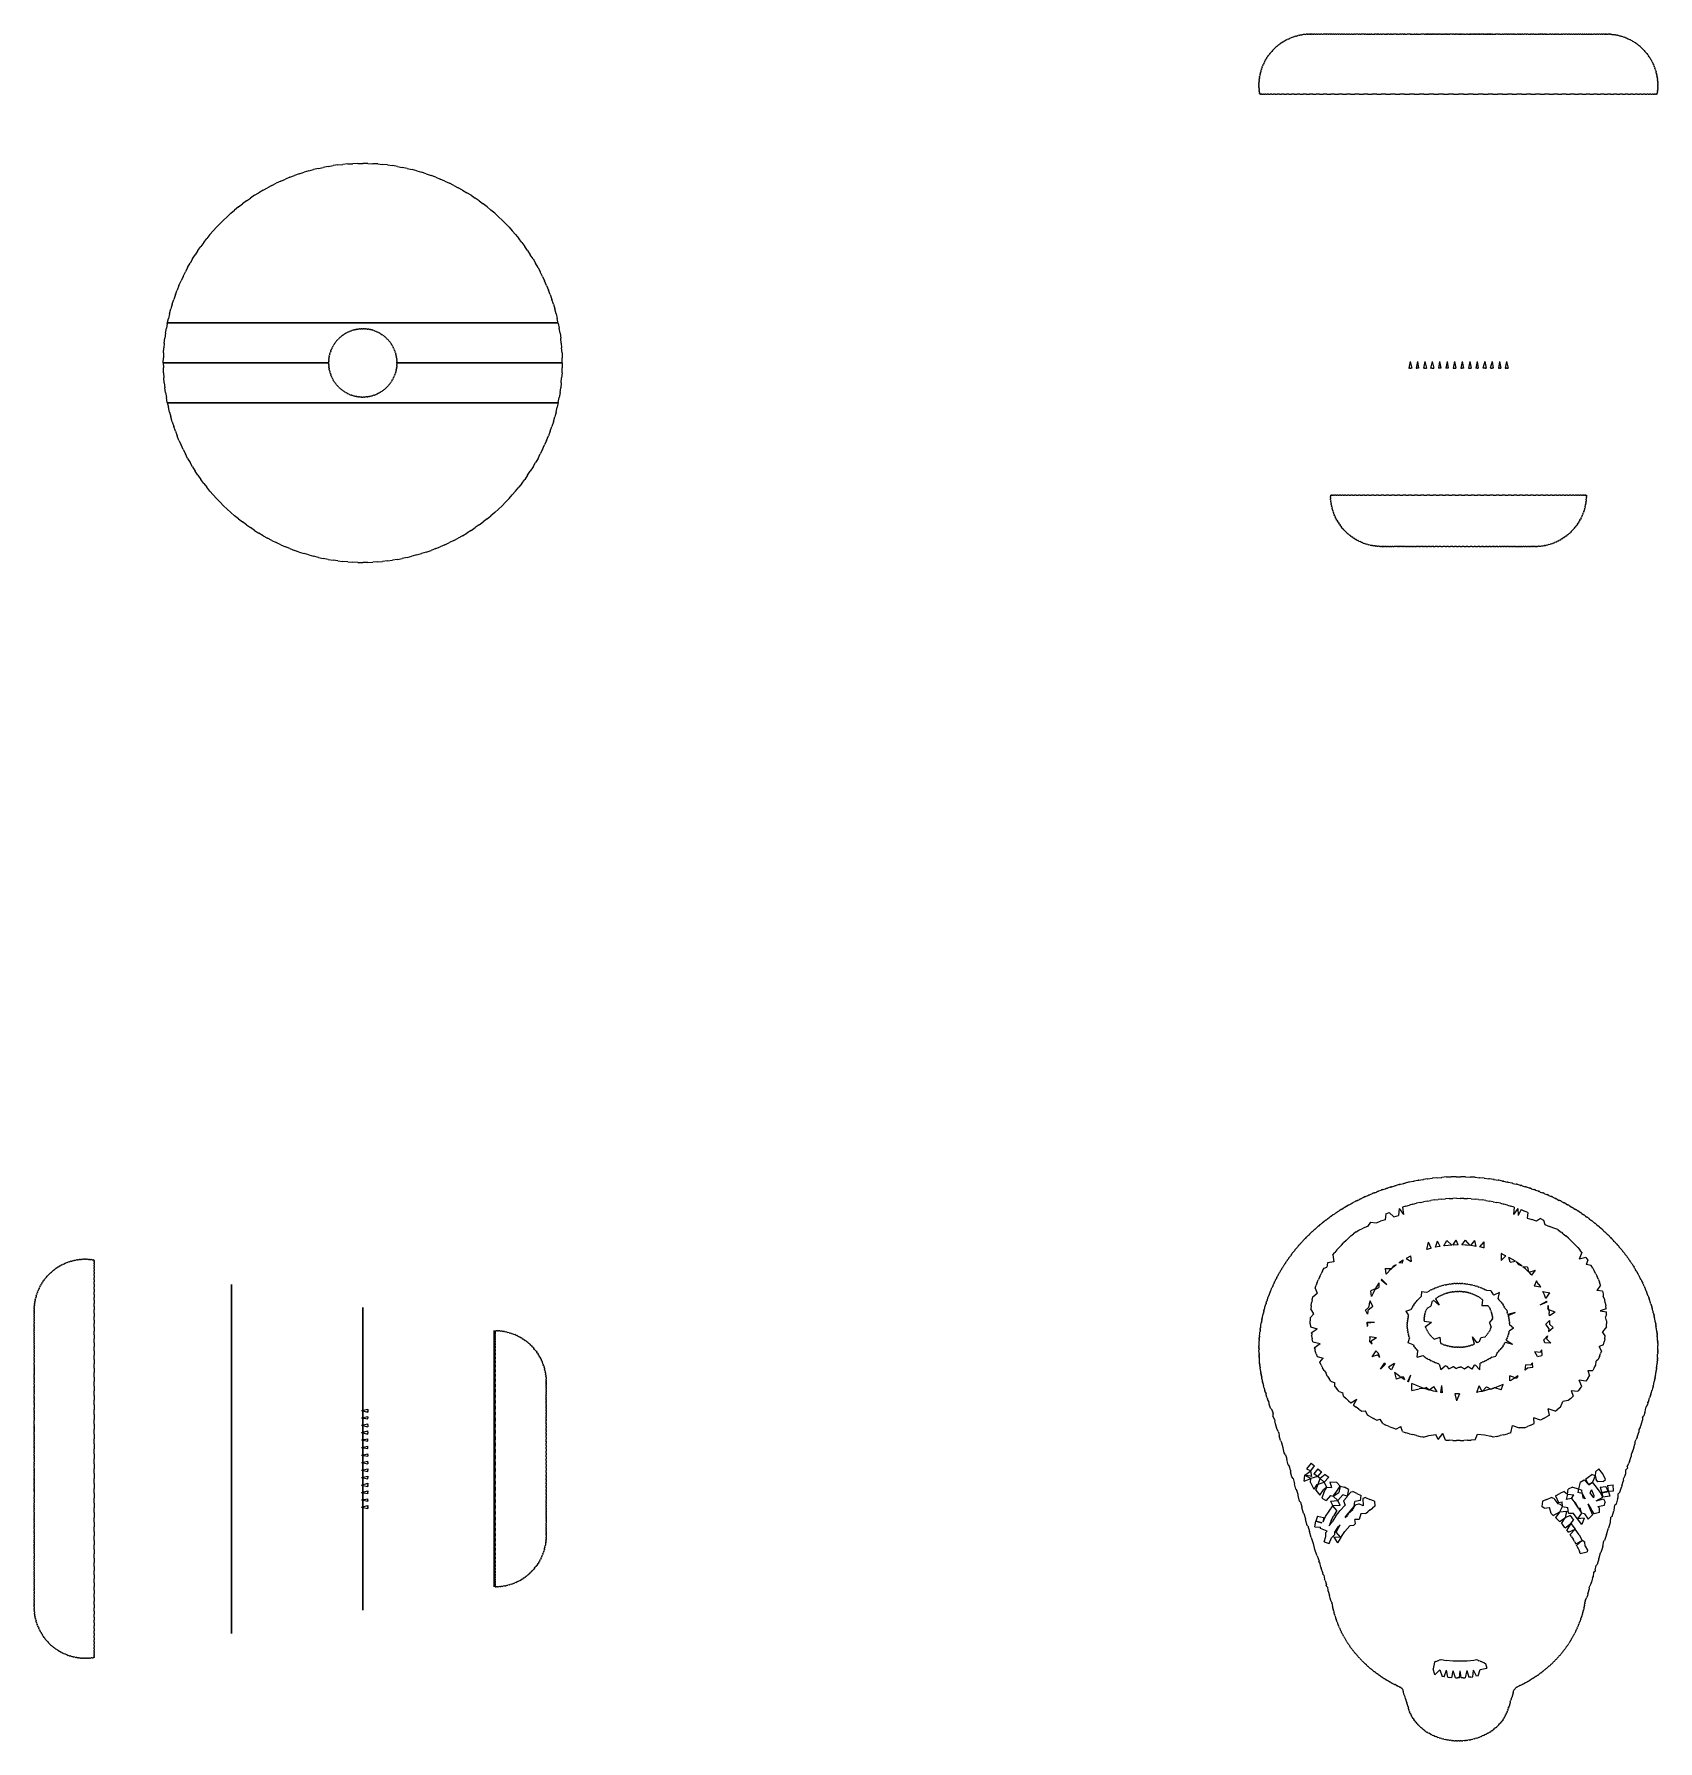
# Model space of a CAD drawing. Header units: metres. Extents: x 64 to 540, y -564 to -64.
import ezdxf

# ---------------------------------------------------------------- set-up
doc = ezdxf.new("R2010")
doc.units = ezdxf.units.M

msp = doc.modelspace()

# ---------------------------------------------------------------- linework, layer by layer
for p, q in [((433.07, -64.98), (433.35, -64.89)), ((433.62, -64.8), (433.35, -64.89)), ((433.62, -64.8), (433.9, -64.73)), ((434.17, -64.65), (433.9, -64.73)), ((434.17, -64.65), (434.45, -64.58)), ((434.73, -64.52), (434.45, -64.58)), ((434.73, -64.52), (435.02, -64.46)), ((435.3, -64.41), (435.02, -64.46)), ((435.3, -64.41), (435.58, -64.36)), ((435.87, -64.32), (435.58, -64.36)), ((435.87, -64.32), (435.89, -64.32)), ((436.15, -64.28), (435.89, -64.32)), ((436.15, -64.28), (436.18, -64.28)), ((436.44, -64.25), (436.18, -64.28)), ((436.44, -64.25), (436.46, -64.25)), ((436.49, -64.25), (436.46, -64.25)), ((436.49, -64.25), (436.72, -64.23)), ((436.72, -64.23), (436.75, -64.23)), ((436.78, -64.23), (436.75, -64.23)), ((437.01, -64.21), (436.78, -64.23)), ((437.01, -64.21), (437.04, -64.21)), ((437.06, -64.21), (437.04, -64.21)), ((437.06, -64.21), (437.23, -64.2)), ((437.26, -64.2), (437.23, -64.2)), ((437.46, -64.18), (437.26, -64.2)), ((437.46, -64.18), (437.68, -64.18)), ((437.71, -64.18), (437.68, -64.18)), ((437.91, -64.18), (437.71, -64.18)), ((437.91, -64.18), (437.94, -64.18)), ((437.96, -64.18), (437.94, -64.18)), ((437.96, -64.18), (438.04, -64.18)), ((438.12, -64.18), (438.04, -64.18)), ((438.12, -64.18), (438.26, -64.18)), ((438.39, -64.18), (438.26, -64.18)), ((438.39, -64.18), (438.58, -64.18)), ((438.77, -64.18), (438.58, -64.18)), ((438.77, -64.18), (439.01, -64.18)), ((439.25, -64.18), (439.01, -64.18)), ((439.25, -64.18), (439.54, -64.18)), ((439.84, -64.18), (439.54, -64.18)), ((439.84, -64.18), (440.18, -64.18)), ((440.53, -64.18), (440.18, -64.18)), ((440.53, -64.18), (440.92, -64.18)), ((441.32, -64.18), (440.92, -64.18)), ((441.32, -64.18), (441.76, -64.18)), ((442.21, -64.18), (441.76, -64.18)), ((442.21, -64.18), (442.31, -64.19)), ((442.7, -64.18), (442.31, -64.19)), ((442.7, -64.18), (442.8, -64.19)), ((442.96, -64.21), (442.8, -64.19)), ((443.2, -64.18), (442.96, -64.21)), ((443.2, -64.18), (443.35, -64.19)), ((443.74, -64.18), (443.35, -64.19)), ((443.74, -64.18), (443.9, -64.19)), ((444.28, -64.18), (443.9, -64.19)), ((444.28, -64.18), (444.48, -64.19)), ((444.5, -64.19), (444.48, -64.19)), ((444.87, -64.18), (444.5, -64.19)), ((444.87, -64.18), (445.08, -64.19)), ((445.45, -64.18), (445.08, -64.19)), ((445.45, -64.18), (445.71, -64.19)), ((445.73, -64.19), (445.71, -64.19)), ((446.09, -64.18), (445.73, -64.19)), ((446.09, -64.18), (446.36, -64.19)), ((446.72, -64.18), (446.36, -64.19)), ((446.72, -64.18), (447.03, -64.19)), ((447.05, -64.19), (447.03, -64.19)), ((447.39, -64.18), (447.05, -64.19)), ((447.39, -64.18), (447.72, -64.19)), ((448.07, -64.18), (447.72, -64.19)), ((448.07, -64.18), (448.44, -64.19)), ((448.46, -64.19), (448.44, -64.19)), ((448.79, -64.18), (448.46, -64.19)), ((448.79, -64.18), (449.17, -64.19)), ((449.5, -64.18), (449.17, -64.19)), ((449.5, -64.18), (449.93, -64.19)), ((450.26, -64.18), (449.93, -64.19)), ((450.26, -64.18), (450.7, -64.19)), ((451.01, -64.18), (450.7, -64.19)), ((451.01, -64.18), (451.2, -64.21)), ((451.49, -64.19), (451.2, -64.21)), ((451.51, -64.19), (451.49, -64.19)), ((451.81, -64.18), (451.51, -64.19)), ((452.01, -64.21), (451.81, -64.18)), ((452.01, -64.21), (452.3, -64.19)), ((452.6, -64.18), (452.3, -64.19)), ((452.6, -64.18), (452.85, -64.21)), ((453.13, -64.19), (452.85, -64.21)), ((453.15, -64.19), (453.13, -64.19)), ((453.43, -64.18), (453.15, -64.19)), ((453.7, -64.21), (453.43, -64.18)), ((453.7, -64.21), (453.98, -64.19)), ((454.26, -64.18), (453.98, -64.19)), ((454.26, -64.18), (454.63, -64.18)), ((454.63, -64.18), (454.65, -64.18)), ((454.65, -64.18), (454.73, -64.18)), ((454.75, -64.18), (454.73, -64.18)), ((454.78, -64.18), (454.75, -64.18)), ((454.78, -64.18), (454.89, -64.18)), ((454.92, -64.18), (454.89, -64.18)), ((454.92, -64.18), (454.96, -64.18)), ((454.96, -64.18), (455.12, -64.18)), ((455.15, -64.18), (455.12, -64.18)), ((455.2, -64.18), (455.15, -64.18)), ((455.2, -64.18), (455.39, -64.18)), ((455.45, -64.18), (455.39, -64.18)), ((455.51, -64.18), (455.45, -64.18)), ((455.51, -64.18), (455.74, -64.18)), ((455.74, -64.18), (455.81, -64.18)), ((455.89, -64.18), (455.81, -64.18)), ((455.99, -64.18), (455.89, -64.18)), ((455.99, -64.18), (456.23, -64.18)), ((456.32, -64.18), (456.23, -64.18)), ((456.32, -64.18), (456.62, -64.19)), ((456.72, -64.18), (456.62, -64.19)), ((456.72, -64.18), (456.82, -64.18)), ((456.82, -64.18), (456.88, -64.18)), ((457.16, -64.18), (456.88, -64.18)), ((457.26, -64.18), (457.16, -64.18)), ((457.38, -64.18), (457.26, -64.18)), ((457.38, -64.18), (457.53, -64.19)), ((457.76, -64.18), (457.53, -64.19)), ((457.77, -64.18), (457.76, -64.18)), ((457.77, -64.18), (457.87, -64.18)), ((458, -64.18), (457.87, -64.18)), ((458, -64.18), (458.41, -64.18)), ((458.54, -64.18), (458.41, -64.18)), ((458.7, -64.18), (458.54, -64.18)), ((458.7, -64.18), (459.13, -64.18)), ((459.26, -64.18), (459.13, -64.18)), ((459.41, -64.18), (459.26, -64.18)), ((459.62, -64.18), (459.41, -64.18)), ((459.62, -64.18), (459.89, -64.18)), ((459.89, -64.18), (460.04, -64.18)), ((460.19, -64.18), (460.04, -64.18)), ((460.19, -64.18), (460.37, -64.19)), ((460.57, -64.18), (460.37, -64.19)), ((460.57, -64.18), (460.71, -64.18)), ((460.87, -64.18), (460.71, -64.18)), ((461.03, -64.18), (460.87, -64.18)), ((461.03, -64.18), (461.32, -64.19)), ((461.52, -64.18), (461.32, -64.19)), ((461.52, -64.18), (461.59, -64.18)), ((461.59, -64.18), (461.75, -64.18)), ((461.93, -64.18), (461.75, -64.18)), ((461.93, -64.18), (462.29, -64.19)), ((462.5, -64.18), (462.29, -64.19)), ((462.5, -64.18), (462.51, -64.18)), ((462.68, -64.18), (462.51, -64.18)), ((462.86, -64.18), (462.68, -64.18)), ((463.1, -64.21), (462.86, -64.18)), ((463.1, -64.21), (463.29, -64.19)), ((463.48, -64.18), (463.29, -64.19)), ((463.48, -64.18), (463.66, -64.18)), ((463.66, -64.18), (463.85, -64.18)), ((463.85, -64.18), (464.12, -64.21)), ((464.29, -64.19), (464.12, -64.21)), ((464.31, -64.19), (464.29, -64.19)), ((464.47, -64.18), (464.31, -64.19)), ((464.49, -64.18), (464.47, -64.18)), ((464.49, -64.18), (464.68, -64.18)), ((464.88, -64.18), (464.68, -64.18)), ((465.14, -64.21), (464.88, -64.18)), ((465.14, -64.21), (465.31, -64.19)), ((465.47, -64.18), (465.31, -64.19)), ((465.47, -64.18), (465.54, -64.18)), ((465.74, -64.18), (465.54, -64.18)), ((465.74, -64.18), (466.18, -64.21)), ((466.18, -64.21), (466.32, -64.19)), ((466.49, -64.18), (466.32, -64.19)), ((466.63, -64.18), (466.49, -64.18)), ((466.84, -64.18), (466.63, -64.18)), ((467.22, -64.21), (466.84, -64.18)), ((467.22, -64.21), (467.36, -64.19)), ((467.51, -64.18), (467.36, -64.19)), ((467.51, -64.18), (467.76, -64.18)), ((467.76, -64.18), (467.98, -64.18)), ((467.98, -64.18), (468.27, -64.21)), ((468.27, -64.21), (468.42, -64.19)), ((468.54, -64.18), (468.42, -64.19)), ((468.54, -64.18), (468.93, -64.18)), ((469.15, -64.18), (468.93, -64.18)), ((469.15, -64.18), (469.45, -64.19)), ((469.57, -64.18), (469.45, -64.19)), ((469.57, -64.18), (470.12, -64.18)), ((470.12, -64.18), (470.35, -64.18)), ((470.62, -64.18), (470.35, -64.18)), ((471.33, -64.18), (470.62, -64.18)), ((471.34, -64.18), (471.33, -64.18)), ((471.34, -64.18), (471.36, -64.18)), ((471.38, -64.18), (471.36, -64.18)), ((471.38, -64.18), (471.41, -64.18)), ((471.44, -64.18), (471.41, -64.18)), ((471.44, -64.18), (471.48, -64.18)), ((471.53, -64.18), (471.48, -64.18)), ((471.53, -64.18), (471.58, -64.18)), ((471.58, -64.18), (471.58, -64.18)), ((471.64, -64.18), (471.58, -64.18)), ((471.64, -64.18), (471.67, -64.18)), ((471.67, -64.18), (471.71, -64.18)), ((471.77, -64.18), (471.71, -64.18)), ((471.77, -64.18), (471.81, -64.18)), ((471.85, -64.18), (471.81, -64.18)), ((471.93, -64.18), (471.85, -64.18)), ((471.93, -64.18), (472.02, -64.18)), ((472.12, -64.18), (472.02, -64.18)), ((472.12, -64.18), (472.22, -64.18)), ((472.32, -64.18), (472.22, -64.18)), ((472.32, -64.18), (472.43, -64.18)), ((472.55, -64.18), (472.43, -64.18)), ((472.55, -64.18), (472.59, -64.18)), ((472.59, -64.18), (472.67, -64.18)), ((472.73, -64.18), (472.67, -64.18)), ((472.8, -64.18), (472.73, -64.18)), ((472.8, -64.18), (472.83, -64.18)), ((472.83, -64.18), (472.93, -64.18)), ((473.07, -64.18), (472.93, -64.18)), ((473.07, -64.18), (473.21, -64.18)), ((473.36, -64.18), (473.21, -64.18)), ((473.36, -64.18), (473.52, -64.18)), ((473.67, -64.18), (473.52, -64.18)), ((473.8, -64.18), (473.67, -64.18)), ((473.8, -64.18), (473.84, -64.18)), ((473.86, -64.18), (473.84, -64.18)), ((474, -64.18), (473.86, -64.18)), ((474, -64.18), (474.1, -64.18)), ((474.1, -64.18), (474.17, -64.18)), ((474.35, -64.18), (474.17, -64.18)), ((474.35, -64.18), (474.53, -64.18)), ((474.71, -64.18), (474.53, -64.18)), ((474.71, -64.18), (474.87, -64.18)), ((474.87, -64.18), (474.91, -64.18)), ((475.1, -64.18), (474.91, -64.18)), ((475.1, -64.18), (475.3, -64.18)), ((475.39, -64.18), (475.3, -64.18)), ((475.49, -64.18), (475.39, -64.18)), ((475.49, -64.18), (475.64, -64.18)), ((475.7, -64.18), (475.64, -64.18)), ((475.91, -64.18), (475.7, -64.18)), ((475.94, -64.18), (475.91, -64.18)), ((475.94, -64.18), (476.12, -64.18)), ((476.33, -64.18), (476.12, -64.18)), ((476.33, -64.18), (476.45, -64.18)), ((476.45, -64.18), (476.55, -64.18)), ((476.55, -64.18), (476.7, -64.18)), ((476.77, -64.18), (476.7, -64.18)), ((476.77, -64.18), (476.94, -64.18)), ((476.94, -64.18), (477, -64.18)), ((477.01, -64.18), (477, -64.18)), ((477.22, -64.18), (477.01, -64.18)), ((477.22, -64.18), (477.45, -64.18)), ((477.68, -64.18), (477.45, -64.18)), ((477.68, -64.18), (477.77, -64.18)), ((477.91, -64.18), (477.77, -64.18)), ((477.91, -64.18), (478.01, -64.18)), ((478.09, -64.18), (478.01, -64.18)), ((478.15, -64.18), (478.09, -64.18)), ((478.15, -64.18), (478.26, -64.18)), ((478.26, -64.18), (478.39, -64.18)), ((478.63, -64.18), (478.39, -64.18)), ((478.63, -64.18), (478.87, -64.18)), ((479.09, -64.18), (478.87, -64.18)), ((479.11, -64.18), (479.09, -64.18)), ((479.11, -64.18), (479.17, -64.18)), ((479.34, -64.18), (479.17, -64.18)), ((479.34, -64.18), (479.35, -64.18)), ((479.6, -64.18), (479.35, -64.18)), ((479.6, -64.18), (479.85, -64.18)), ((480.09, -64.18), (479.85, -64.18)), ((480.09, -64.18), (480.25, -64.18)), ((480.25, -64.18), (480.34, -64.18)), ((480.34, -64.18), (480.42, -64.18)), ((480.59, -64.18), (480.42, -64.18)), ((480.59, -64.18), (480.67, -64.18)), ((480.84, -64.18), (480.67, -64.18)), ((480.84, -64.18), (480.92, -64.18)), ((481.09, -64.18), (480.92, -64.18)), ((481.09, -64.18), (481.34, -64.18)), ((481.59, -64.18), (481.34, -64.18)), ((481.59, -64.18), (481.75, -64.18)), ((481.84, -64.18), (481.75, -64.18)), ((481.84, -64.18), (482, -64.18)), ((482.08, -64.18), (482, -64.18)), ((482.08, -64.18), (482.25, -64.18)), ((482.33, -64.18), (482.25, -64.18)), ((482.42, -64.18), (482.33, -64.18)), ((482.58, -64.18), (482.42, -64.18)), ((482.58, -64.18), (482.83, -64.18)), ((483.07, -64.18), (482.83, -64.18)), ((483.07, -64.18), (483.32, -64.18)), ((483.32, -64.18), (483.33, -64.18)), ((483.33, -64.18), (483.5, -64.18)), ((483.56, -64.18), (483.5, -64.18)), ((483.56, -64.18), (483.58, -64.18)), ((483.81, -64.18), (483.58, -64.18)), ((484.05, -64.18), (483.81, -64.18)), ((484.05, -64.18), (484.29, -64.18)), ((484.29, -64.18), (484.41, -64.18)), ((484.52, -64.18), (484.41, -64.18)), ((484.52, -64.18), (484.58, -64.18)), ((484.58, -64.18), (484.66, -64.18)), ((484.76, -64.18), (484.66, -64.18)), ((484.76, -64.18), (484.91, -64.18)), ((484.99, -64.18), (484.91, -64.18)), ((484.99, -64.18), (485.22, -64.18)), ((485.45, -64.18), (485.22, -64.18)), ((485.45, -64.18), (485.66, -64.18)), ((485.68, -64.18), (485.66, -64.18)), ((485.73, -64.18), (485.68, -64.18)), ((485.9, -64.18), (485.73, -64.18)), ((485.9, -64.18), (485.98, -64.18)), ((486.12, -64.18), (485.98, -64.18)), ((486.12, -64.18), (486.22, -64.18)), ((486.34, -64.18), (486.22, -64.18)), ((486.34, -64.18), (486.55, -64.18)), ((486.74, -64.18), (486.55, -64.18)), ((486.74, -64.18), (486.77, -64.18)), ((486.77, -64.18), (486.97, -64.18)), ((487.18, -64.18), (486.97, -64.18)), ((487.18, -64.18), (487.28, -64.18)), ((487.38, -64.18), (487.28, -64.18)), ((487.38, -64.18), (487.52, -64.18)), ((487.58, -64.18), (487.52, -64.18)), ((487.58, -64.18), (487.77, -64.18)), ((487.77, -64.18), (487.81, -64.18)), ((487.96, -64.18), (487.81, -64.18)), ((487.96, -64.18), (488.14, -64.18)), ((488.32, -64.18), (488.14, -64.18)), ((488.5, -64.18), (488.32, -64.18)), ((488.5, -64.18), (488.57, -64.18)), ((488.67, -64.18), (488.57, -64.18)), ((488.67, -64.18), (488.81, -64.18)), ((488.84, -64.18), (488.81, -64.18)), ((488.88, -64.18), (488.84, -64.18)), ((488.88, -64.18), (489, -64.18)), ((489, -64.18), (489.16, -64.18)), ((489.31, -64.18), (489.16, -64.18)), ((489.31, -64.18), (489.46, -64.18)), ((489.6, -64.18), (489.46, -64.18)), ((489.6, -64.18), (489.74, -64.18)), ((489.85, -64.18), (489.74, -64.18)), ((489.88, -64.18), (489.85, -64.18)), ((489.88, -64.18), (489.94, -64.18)), ((489.94, -64.18), (490, -64.18)), ((490.13, -64.18), (490, -64.18)), ((490.13, -64.18), (490.24, -64.18)), ((490.35, -64.18), (490.24, -64.18)), ((490.35, -64.18), (490.46, -64.18)), ((490.56, -64.18), (490.46, -64.18)), ((490.56, -64.18), (490.65, -64.18)), ((490.74, -64.18), (490.65, -64.18)), ((490.74, -64.18), (490.82, -64.18)), ((490.86, -64.18), (490.82, -64.18)), ((490.9, -64.18), (490.86, -64.18)), ((490.9, -64.18), (490.97, -64.18)), ((491, -64.18), (490.97, -64.18)), ((491.03, -64.18), (491, -64.18)), ((491.03, -64.18), (491.09, -64.18)), ((491.09, -64.18), (491.1, -64.18)), ((491.15, -64.18), (491.1, -64.18)), ((491.15, -64.18), (491.19, -64.18)), ((491.23, -64.18), (491.19, -64.18)), ((491.23, -64.18), (491.26, -64.18)), ((491.29, -64.18), (491.26, -64.18)), ((491.29, -64.18), (491.31, -64.18)), ((491.31, -64.18), (491.33, -64.18)), ((491.33, -64.18), (491.34, -64.18)), ((491.34, -64.18), (492.05, -64.18)), ((492.1, -64.18), (492.05, -64.18)), ((492.1, -64.18), (492.33, -64.18)), ((492.55, -64.18), (492.33, -64.18)), ((493.1, -64.18), (492.55, -64.18)), ((493.1, -64.18), (493.3, -64.18)), ((493.53, -64.18), (493.3, -64.18)), ((493.53, -64.18), (493.74, -64.18)), ((493.74, -64.18), (494.13, -64.18)), ((494.13, -64.18), (494.28, -64.19)), ((494.48, -64.18), (494.28, -64.19)), ((494.48, -64.18), (494.7, -64.18)), ((494.91, -64.18), (494.7, -64.18)), ((495.17, -64.18), (494.91, -64.18)), ((495.17, -64.18), (495.31, -64.19)), ((495.62, -64.18), (495.31, -64.19)), ((495.62, -64.18), (495.83, -64.18)), ((496.04, -64.18), (495.83, -64.18)), ((496.04, -64.18), (496.19, -64.18)), ((496.19, -64.18), (496.35, -64.19)), ((496.73, -64.18), (496.35, -64.19)), ((496.73, -64.18), (496.93, -64.18)), ((497.13, -64.18), (496.93, -64.18)), ((497.2, -64.18), (497.13, -64.18)), ((497.2, -64.18), (497.37, -64.19)), ((497.53, -64.21), (497.37, -64.19)), ((497.53, -64.21), (497.8, -64.18)), ((497.99, -64.18), (497.8, -64.18)), ((497.99, -64.18), (498.2, -64.18)), ((498.2, -64.18), (498.39, -64.19)), ((498.39, -64.19), (498.55, -64.21)), ((498.82, -64.18), (498.55, -64.21)), ((498.82, -64.18), (499.02, -64.18)), ((499.2, -64.18), (499.02, -64.18)), ((499.2, -64.18), (499.38, -64.19)), ((499.57, -64.21), (499.38, -64.19)), ((499.57, -64.21), (499.81, -64.18)), ((499.99, -64.18), (499.81, -64.18)), ((500.17, -64.18), (499.99, -64.18)), ((500.17, -64.18), (500.36, -64.19)), ((500.17, -64.18), (500.17, -64.18)), ((500.38, -64.19), (500.36, -64.19)), ((500.38, -64.19), (500.56, -64.21)), ((500.92, -64.18), (500.56, -64.21)), ((501.09, -64.18), (500.92, -64.18)), ((501.15, -64.18), (501.09, -64.18)), ((501.15, -64.18), (501.35, -64.19)), ((501.64, -64.18), (501.35, -64.19)), ((501.8, -64.18), (501.64, -64.18)), ((501.8, -64.18), (502.1, -64.18)), ((502.1, -64.18), (502.31, -64.19)), ((502.48, -64.18), (502.31, -64.19)), ((502.48, -64.18), (502.63, -64.18)), ((502.78, -64.18), (502.63, -64.18)), ((503.05, -64.18), (502.78, -64.18)), ((503.05, -64.18), (503.27, -64.18)), ((503.41, -64.18), (503.27, -64.18)), ((503.55, -64.18), (503.41, -64.18)), ((503.55, -64.18), (503.97, -64.18)), ((504.13, -64.18), (503.97, -64.18)), ((504.13, -64.18), (504.26, -64.18)), ((504.26, -64.18), (504.68, -64.18)), ((504.8, -64.18), (504.68, -64.18)), ((504.9, -64.18), (504.8, -64.18)), ((504.9, -64.18), (504.91, -64.18)), ((504.91, -64.18), (505.14, -64.19)), ((505.29, -64.18), (505.14, -64.19)), ((505.41, -64.18), (505.29, -64.18)), ((505.41, -64.18), (505.51, -64.18)), ((505.79, -64.18), (505.51, -64.18)), ((505.79, -64.18), (505.85, -64.18)), ((505.96, -64.18), (505.85, -64.18)), ((506.05, -64.18), (505.96, -64.18)), ((506.05, -64.18), (506.35, -64.18)), ((506.44, -64.18), (506.35, -64.18)), ((506.52, -64.18), (506.44, -64.18)), ((506.69, -64.18), (506.52, -64.18)), ((506.69, -64.18), (506.79, -64.18)), ((506.87, -64.18), (506.79, -64.18)), ((506.87, -64.18), (506.93, -64.18)), ((506.93, -64.18), (507.16, -64.18)), ((507.23, -64.18), (507.16, -64.18)), ((507.23, -64.18), (507.28, -64.18)), ((507.28, -64.18), (507.52, -64.18)), ((507.55, -64.18), (507.52, -64.18)), ((507.55, -64.18), (507.57, -64.18)), ((507.57, -64.18), (507.71, -64.18)), ((507.76, -64.18), (507.71, -64.18)), ((507.76, -64.18), (507.79, -64.18)), ((507.79, -64.18), (507.89, -64.18)), ((507.92, -64.18), (507.89, -64.18)), ((507.94, -64.18), (507.92, -64.18)), ((507.94, -64.18), (508, -64.18)), ((508.02, -64.18), (508, -64.18)), ((508.02, -64.18), (508.05, -64.18)), ((508.41, -64.18), (508.05, -64.18)), ((508.41, -64.18), (508.69, -64.19)), ((508.97, -64.21), (508.69, -64.19)), ((508.97, -64.21), (509.24, -64.18)), ((509.24, -64.18), (509.52, -64.19)), ((509.54, -64.19), (509.52, -64.19)), ((509.54, -64.19), (509.82, -64.21)), ((510.07, -64.18), (509.82, -64.21)), ((510.07, -64.18), (510.37, -64.19)), ((510.67, -64.21), (510.37, -64.19)), ((510.67, -64.21), (510.87, -64.18)), ((510.87, -64.18), (511.18, -64.19)), ((511.18, -64.19), (511.48, -64.21)), ((511.66, -64.18), (511.48, -64.21)), ((511.66, -64.18), (511.97, -64.19)), ((512.42, -64.18), (511.97, -64.19)), ((512.42, -64.18), (512.73, -64.19)), ((513.17, -64.18), (512.73, -64.19)), ((513.17, -64.18), (513.5, -64.19)), ((513.89, -64.18), (513.5, -64.19)), ((513.89, -64.18), (514.22, -64.19)), ((514.6, -64.18), (514.22, -64.19)), ((514.6, -64.18), (514.95, -64.19)), ((515.28, -64.18), (514.95, -64.19)), ((515.28, -64.18), (515.62, -64.19)), ((515.64, -64.19), (515.62, -64.19)), ((515.95, -64.18), (515.64, -64.19)), ((515.95, -64.18), (516.31, -64.19)), ((516.59, -64.18), (516.31, -64.19)), ((516.59, -64.18), (516.95, -64.19)), ((516.96, -64.19), (516.95, -64.19)), ((517.22, -64.18), (516.96, -64.19)), ((517.22, -64.18), (517.59, -64.19)), ((517.81, -64.18), (517.59, -64.19)), ((517.81, -64.18), (518.18, -64.19)), ((518.19, -64.19), (518.18, -64.19)), ((518.39, -64.18), (518.19, -64.19)), ((518.39, -64.18), (518.78, -64.19)), ((518.93, -64.18), (518.78, -64.19)), ((518.93, -64.18), (519.32, -64.19)), ((519.48, -64.18), (519.32, -64.19)), ((519.48, -64.18), (519.71, -64.21)), ((519.87, -64.19), (519.71, -64.21)), ((519.97, -64.18), (519.87, -64.19)), ((519.97, -64.18), (520.37, -64.19)), ((520.46, -64.18), (520.37, -64.19)), ((520.46, -64.18), (520.91, -64.18)), ((521.35, -64.18), (520.91, -64.18)), ((521.35, -64.18), (521.75, -64.18)), ((522.15, -64.18), (521.75, -64.18)), ((522.15, -64.18), (522.49, -64.18)), ((522.84, -64.18), (522.49, -64.18)), ((522.84, -64.18), (523.13, -64.18)), ((523.42, -64.18), (523.13, -64.18)), ((523.42, -64.18), (523.66, -64.18)), ((523.9, -64.18), (523.66, -64.18)), ((523.9, -64.18), (524.09, -64.18)), ((524.28, -64.18), (524.09, -64.18)), ((524.28, -64.18), (524.41, -64.18)), ((524.55, -64.18), (524.41, -64.18)), ((524.55, -64.18), (524.63, -64.18)), ((524.71, -64.18), (524.63, -64.18)), ((524.71, -64.18), (524.74, -64.18)), ((524.76, -64.18), (524.74, -64.18)), ((524.76, -64.18), (525, -64.19)), ((525, -64.19), (525.08, -64.19)), ((525.16, -64.19), (525.08, -64.19)), ((525.16, -64.19), (525.19, -64.19)), ((525.21, -64.19), (525.19, -64.19)), ((525.44, -64.21), (525.21, -64.19)), ((525.44, -64.21), (525.53, -64.21)), ((525.61, -64.21), (525.53, -64.21)), ((525.61, -64.21), (525.64, -64.21)), ((525.66, -64.21), (525.64, -64.21)), ((525.66, -64.21), (525.9, -64.23)), ((525.92, -64.23), (525.9, -64.23)), ((525.95, -64.23), (525.92, -64.23)), ((526.18, -64.25), (525.95, -64.23)), ((526.18, -64.25), (526.21, -64.25)), ((526.24, -64.25), (526.21, -64.25)), ((526.24, -64.25), (526.49, -64.28)), ((526.49, -64.28), (526.52, -64.28)), ((526.52, -64.28), (526.78, -64.32)), ((526.81, -64.32), (526.78, -64.32)), ((526.81, -64.32), (527.09, -64.36)), ((527.38, -64.41), (527.09, -64.36)), ((527.38, -64.41), (527.66, -64.46)), ((527.94, -64.52), (527.66, -64.46)), ((527.94, -64.52), (528.22, -64.58)), ((528.5, -64.65), (528.22, -64.58)), ((528.5, -64.65), (528.78, -64.73)), ((529.05, -64.8), (528.78, -64.73)), ((529.05, -64.8), (529.33, -64.89)), ((529.6, -64.98), (529.33, -64.89)), ((426.13, -69.89), (425.96, -70.11)), ((426.13, -69.89), (426.32, -69.66)), ((426.5, -69.44), (426.32, -69.66)), ((426.5, -69.44), (426.69, -69.23)), ((426.88, -69.01), (426.69, -69.23)), ((426.88, -69.01), (427.08, -68.8)), ((427.28, -68.6), (427.08, -68.8)), ((427.28, -68.6), (427.48, -68.4)), ((427.69, -68.2), (427.48, -68.4)), ((427.69, -68.2), (427.9, -68.01)), ((428.12, -67.81), (427.9, -68.01)), ((428.12, -67.81), (428.34, -67.63)), ((428.56, -67.45), (428.34, -67.63)), ((428.56, -67.45), (428.79, -67.27)), ((429.02, -67.1), (428.79, -67.27)), ((429.02, -67.1), (429.25, -66.93)), ((429.49, -66.77), (429.25, -66.93)), ((429.49, -66.77), (429.73, -66.61)), ((429.97, -66.45), (429.73, -66.61)), ((429.97, -66.45), (430.21, -66.31)), ((430.46, -66.16), (430.21, -66.31)), ((430.46, -66.16), (430.71, -66.02)), ((430.96, -65.88), (430.71, -66.02)), ((430.96, -65.88), (431.22, -65.75)), ((431.48, -65.63), (431.22, -65.75)), ((431.48, -65.63), (431.74, -65.51)), ((432, -65.39), (431.74, -65.51)), ((432, -65.39), (432.27, -65.28)), ((432.53, -65.17), (432.27, -65.28)), ((432.53, -65.17), (432.8, -65.08)), ((433.07, -64.98), (432.8, -65.08)), ((529.6, -64.98), (529.87, -65.08)), ((530.14, -65.17), (529.87, -65.08)), ((530.14, -65.17), (530.41, -65.28)), ((530.67, -65.39), (530.41, -65.28)), ((530.67, -65.39), (530.93, -65.51)), ((531.2, -65.63), (530.93, -65.51)), ((531.2, -65.63), (531.45, -65.75)), ((531.71, -65.88), (531.45, -65.75)), ((531.71, -65.88), (531.96, -66.02)), ((532.21, -66.16), (531.96, -66.02)), ((532.21, -66.16), (532.46, -66.31)), ((532.71, -66.45), (532.46, -66.31)), ((532.71, -66.45), (532.95, -66.61)), ((533.19, -66.77), (532.95, -66.61)), ((533.19, -66.77), (533.42, -66.93)), ((533.66, -67.1), (533.42, -66.93)), ((533.66, -67.1), (533.89, -67.27)), ((534.11, -67.45), (533.89, -67.27)), ((534.11, -67.45), (534.33, -67.63)), ((534.56, -67.81), (534.33, -67.63)), ((534.56, -67.81), (534.77, -68.01)), ((534.98, -68.2), (534.77, -68.01)), ((534.98, -68.2), (535.19, -68.4)), ((535.4, -68.6), (535.19, -68.4)), ((535.4, -68.6), (535.6, -68.8)), ((535.79, -69.01), (535.6, -68.8)), ((535.79, -69.01), (535.98, -69.23)), ((536.17, -69.44), (535.98, -69.23)), ((536.17, -69.44), (536.36, -69.66)), ((536.54, -69.89), (536.36, -69.66)), ((536.54, -69.89), (536.71, -70.11)), ((423.51, -74.96), (423.44, -75.24)), ((423.51, -74.96), (423.6, -74.69)), ((423.69, -74.41), (423.6, -74.69)), ((423.69, -74.41), (423.78, -74.14)), ((423.88, -73.87), (423.78, -74.14)), ((423.88, -73.87), (423.99, -73.6)), ((424.09, -73.34), (423.99, -73.6)), ((424.09, -73.34), (424.21, -73.07)), ((424.33, -72.81), (424.21, -73.07)), ((424.33, -72.81), (424.45, -72.55)), ((424.58, -72.3), (424.45, -72.55)), ((424.58, -72.3), (424.72, -72.04)), ((424.85, -71.79), (424.72, -72.04)), ((424.85, -71.79), (425, -71.54)), ((425.15, -71.3), (425, -71.54)), ((425.15, -71.3), (425.3, -71.06)), ((425.46, -70.81), (425.3, -71.06)), ((425.46, -70.81), (425.62, -70.58)), ((425.79, -70.34), (425.62, -70.58)), ((425.79, -70.34), (425.96, -70.11)), ((536.89, -70.34), (536.71, -70.11)), ((536.89, -70.34), (537.05, -70.58)), ((537.22, -70.81), (537.05, -70.58)), ((537.22, -70.81), (537.37, -71.06)), ((537.53, -71.3), (537.37, -71.06)), ((537.53, -71.3), (537.67, -71.54)), ((537.82, -71.79), (537.67, -71.54)), ((537.82, -71.79), (537.96, -72.04)), ((538.09, -72.3), (537.96, -72.04)), ((538.09, -72.3), (538.22, -72.55)), ((538.35, -72.81), (538.22, -72.55)), ((538.35, -72.81), (538.46, -73.07)), ((538.58, -73.34), (538.46, -73.07)), ((538.58, -73.34), (538.69, -73.6)), ((538.79, -73.87), (538.69, -73.6)), ((538.79, -73.87), (538.89, -74.14)), ((538.99, -74.41), (538.89, -74.14)), ((538.99, -74.41), (539.07, -74.69)), ((539.16, -74.96), (539.07, -74.69)), ((539.16, -74.96), (539.23, -75.24)), ((422.91, -78.92), (422.92, -78.64)), ((422.91, -78.92), (422.91, -79.21)), ((422.91, -79.5), (422.91, -79.21)), ((422.91, -79.5), (422.92, -79.79)), ((422.93, -78.35), (422.92, -78.64)), ((422.94, -80.07), (422.92, -79.79)), ((422.93, -78.35), (422.95, -78.06)), ((422.97, -77.78), (422.95, -78.06)), ((422.97, -77.78), (423.01, -77.49)), ((423.04, -77.21), (423.01, -77.49)), ((423.04, -77.21), (423.08, -76.92)), ((423.13, -76.64), (423.08, -76.92)), ((423.13, -76.64), (423.18, -76.36)), ((423.23, -76.07), (423.18, -76.36)), ((423.23, -76.07), (423.3, -75.79)), ((423.36, -75.51), (423.3, -75.79)), ((423.36, -75.51), (423.44, -75.24)), ((539.31, -75.51), (539.23, -75.24)), ((539.31, -75.51), (539.37, -75.79)), ((539.44, -76.07), (539.37, -75.79)), ((539.44, -76.07), (539.49, -76.36)), ((539.55, -76.64), (539.49, -76.36)), ((539.55, -76.64), (539.59, -76.92)), ((539.63, -77.21), (539.59, -76.92)), ((539.63, -77.21), (539.67, -77.49)), ((539.7, -77.78), (539.67, -77.49)), ((539.7, -77.78), (539.72, -78.06)), ((539.74, -78.35), (539.72, -78.06)), ((539.74, -78.35), (539.75, -78.64)), ((539.74, -80.07), (539.75, -79.79)), ((539.76, -78.92), (539.75, -78.64)), ((539.76, -79.5), (539.75, -79.79)), ((539.76, -78.92), (539.76, -79.21)), ((539.76, -79.5), (539.76, -79.21)), ((422.94, -80.07), (422.96, -80.36)), ((422.98, -80.64), (422.96, -80.36)), ((422.98, -80.64), (423.01, -80.93)), ((423.05, -81.22), (423.01, -80.93)), ((423.05, -81.22), (423.09, -81.5)), ((423.14, -81.78), (423.09, -81.5)), ((423.14, -81.78), (423.17, -81.78)), ((423.21, -81.78), (423.17, -81.78)), ((423.21, -81.78), (423.32, -81.78)), ((423.43, -81.78), (423.32, -81.78)), ((423.43, -81.78), (423.61, -81.78)), ((423.79, -81.78), (423.61, -81.78)), ((423.79, -81.78), (424.04, -81.78)), ((424.29, -81.78), (424.04, -81.78)), ((424.29, -81.78), (424.61, -81.78)), ((424.94, -81.78), (424.61, -81.78)), ((424.94, -81.78), (425.33, -81.78)), ((425.72, -81.78), (425.33, -81.78)), ((425.72, -81.78), (426.18, -81.78)), ((426.65, -81.78), (426.18, -81.78)), ((426.65, -81.78), (427.18, -81.78)), ((427.71, -81.78), (427.18, -81.78)), ((427.71, -81.78), (428.3, -81.78)), ((428.9, -81.78), (428.3, -81.78)), ((428.9, -81.78), (429.56, -81.78)), ((430.22, -81.78), (429.56, -81.78)), ((430.22, -81.78), (430.95, -81.78)), ((431.68, -81.78), (430.95, -81.78)), ((431.68, -81.78), (432.46, -81.78)), ((433.25, -81.78), (432.46, -81.78)), ((433.25, -81.78), (434.1, -81.78)), ((434.94, -81.78), (434.1, -81.78)), ((434.94, -81.78), (435.85, -81.78)), ((436.75, -81.78), (435.85, -81.78)), ((436.75, -81.78), (437.71, -81.78)), ((438.67, -81.78), (437.71, -81.78)), ((438.67, -81.78), (439.69, -81.78)), ((440.7, -81.78), (439.69, -81.78)), ((440.7, -81.78), (441.76, -81.78)), ((442.83, -81.78), (441.76, -81.78)), ((442.83, -81.78), (443.94, -81.78)), ((445.05, -81.78), (443.94, -81.78)), ((445.05, -81.78), (446.21, -81.78)), ((447.36, -81.78), (446.21, -81.78)), ((447.36, -81.78), (448.56, -81.78)), ((449.76, -81.78), (448.56, -81.78)), ((449.76, -81.78), (451, -81.78)), ((452.24, -81.78), (451, -81.78)), ((452.24, -81.78), (453.51, -81.78)), ((454.79, -81.78), (453.51, -81.78)), ((454.79, -81.78), (456.09, -81.78)), ((457.4, -81.78), (456.09, -81.78)), ((457.4, -81.78), (458.74, -81.78)), ((460.07, -81.78), (458.74, -81.78)), ((460.07, -81.78), (461.44, -81.78)), ((462.8, -81.78), (461.44, -81.78)), ((462.8, -81.78), (464.19, -81.78)), ((465.57, -81.78), (464.19, -81.78)), ((465.57, -81.78), (466.98, -81.78)), ((468.39, -81.78), (466.98, -81.78)), ((468.39, -81.78), (469.81, -81.78)), ((471.23, -81.78), (469.81, -81.78)), ((471.23, -81.78), (472.66, -81.78)), ((474.1, -81.78), (472.66, -81.78)), ((474.1, -81.78), (475.54, -81.78)), ((476.99, -81.78), (475.54, -81.78)), ((476.99, -81.78), (478.44, -81.78)), ((479.89, -81.78), (478.44, -81.78)), ((479.89, -81.78), (481.34, -81.78)), ((482.79, -81.78), (481.34, -81.78)), ((482.79, -81.78), (484.24, -81.78)), ((485.69, -81.78), (484.24, -81.78)), ((485.69, -81.78), (487.13, -81.78)), ((488.57, -81.78), (487.13, -81.78)), ((488.57, -81.78), (490.01, -81.78)), ((491.44, -81.78), (490.01, -81.78)), ((491.44, -81.78), (492.87, -81.78)), ((494.29, -81.78), (492.87, -81.78)), ((494.29, -81.78), (495.69, -81.78)), ((497.1, -81.78), (495.69, -81.78)), ((497.1, -81.78), (498.49, -81.78)), ((499.87, -81.78), (498.49, -81.78)), ((499.87, -81.78), (501.24, -81.78)), ((502.6, -81.78), (501.24, -81.78)), ((502.6, -81.78), (503.94, -81.78)), ((505.27, -81.78), (503.94, -81.78)), ((505.27, -81.78), (506.58, -81.78)), ((507.89, -81.78), (506.58, -81.78)), ((507.89, -81.78), (509.16, -81.78)), ((510.44, -81.78), (509.16, -81.78)), ((510.44, -81.78), (511.67, -81.78)), ((512.91, -81.78), (511.67, -81.78)), ((512.91, -81.78), (514.11, -81.78)), ((515.31, -81.78), (514.11, -81.78)), ((515.31, -81.78), (516.47, -81.78)), ((517.62, -81.78), (516.47, -81.78)), ((517.62, -81.78), (518.74, -81.78)), ((519.85, -81.78), (518.74, -81.78)), ((519.85, -81.78), (520.91, -81.78)), ((521.97, -81.78), (520.91, -81.78)), ((521.97, -81.78), (522.99, -81.78)), ((524, -81.78), (522.99, -81.78)), ((524, -81.78), (524.96, -81.78)), ((525.92, -81.78), (524.96, -81.78)), ((525.92, -81.78), (526.82, -81.78)), ((527.73, -81.78), (526.82, -81.78)), ((527.73, -81.78), (528.58, -81.78)), ((529.42, -81.78), (528.58, -81.78)), ((529.42, -81.78), (530.21, -81.78)), ((531, -81.78), (530.21, -81.78)), ((531, -81.78), (531.72, -81.78)), ((532.45, -81.78), (531.72, -81.78)), ((532.45, -81.78), (533.11, -81.78)), ((533.77, -81.78), (533.11, -81.78)), ((533.77, -81.78), (534.37, -81.78)), ((534.97, -81.78), (534.37, -81.78)), ((534.97, -81.78), (535.5, -81.78)), ((536.03, -81.78), (535.5, -81.78)), ((536.03, -81.78), (536.49, -81.78)), ((536.95, -81.78), (536.49, -81.78)), ((536.95, -81.78), (537.34, -81.78)), ((537.74, -81.78), (537.34, -81.78)), ((537.74, -81.78), (538.06, -81.78)), ((538.38, -81.78), (538.06, -81.78)), ((538.38, -81.78), (538.63, -81.78)), ((538.89, -81.78), (538.63, -81.78)), ((538.89, -81.78), (539.07, -81.78)), ((539.25, -81.78), (539.07, -81.78)), ((539.25, -81.78), (539.36, -81.78)), ((539.46, -81.78), (539.36, -81.78)), ((539.46, -81.78), (539.5, -81.78)), ((539.54, -81.78), (539.5, -81.78)), ((539.54, -81.78), (539.58, -81.5)), ((539.63, -81.22), (539.58, -81.5)), ((539.63, -81.22), (539.66, -80.93)), ((539.69, -80.64), (539.66, -80.93)), ((539.69, -80.64), (539.72, -80.36)), ((539.74, -80.07), (539.72, -80.36)), ((141.84, -105.06), (143.23, -104.63)), ((144.62, -104.2), (143.23, -104.63)), ((144.62, -104.2), (146.04, -103.86)), ((147.44, -103.49), (146.04, -103.86)), ((147.44, -103.49), (148.87, -103.2)), ((150.3, -102.91), (148.87, -103.2)), ((150.3, -102.91), (151.74, -102.69)), ((153.18, -102.47), (151.74, -102.69)), ((153.18, -102.47), (154.63, -102.34)), ((156.08, -102.18), (154.63, -102.34)), ((156.08, -102.18), (157.53, -102.11)), ((158.99, -102.04), (157.53, -102.11)), ((158.99, -102.04), (160.45, -102.04)), ((161.9, -102.04), (160.45, -102.04)), ((161.9, -102.04), (163.36, -102.11)), ((164.81, -102.18), (163.36, -102.11)), ((164.81, -102.18), (166.26, -102.34)), ((167.71, -102.47), (166.26, -102.34)), ((167.71, -102.47), (169.15, -102.69)), ((170.59, -102.91), (169.15, -102.69)), ((170.59, -102.91), (172.02, -103.2)), ((173.45, -103.49), (172.02, -103.2)), ((173.45, -103.49), (174.86, -103.86)), ((176.27, -104.2), (174.86, -103.86)), ((176.27, -104.2), (177.66, -104.63)), ((179.05, -105.06), (177.66, -104.63)), ((131.23, -109.85), (129.99, -110.61)), ((131.23, -109.85), (132.51, -109.15)), ((133.79, -108.46), (132.51, -109.15)), ((133.79, -108.46), (135.1, -107.82)), ((136.42, -107.19), (135.1, -107.82)), ((136.42, -107.19), (137.76, -106.62)), ((139.1, -106.06), (137.76, -106.62)), ((139.1, -106.06), (140.47, -105.56)), ((141.84, -105.06), (140.47, -105.56)), ((179.05, -105.06), (180.42, -105.56)), ((181.79, -106.06), (180.42, -105.56)), ((181.79, -106.06), (183.13, -106.62)), ((184.47, -107.19), (183.13, -106.62)), ((184.47, -107.19), (185.79, -107.82)), ((187.1, -108.46), (185.79, -107.82)), ((187.1, -108.46), (188.38, -109.15)), ((189.66, -109.85), (188.38, -109.15)), ((189.66, -109.85), (190.9, -110.61)), ((124.02, -114.77), (122.9, -115.7)), ((124.02, -114.77), (125.18, -113.89)), ((126.34, -113.01), (125.18, -113.89)), ((126.34, -113.01), (127.55, -112.2)), ((128.75, -111.37), (127.55, -112.2)), ((128.75, -111.37), (129.99, -110.61)), ((192.14, -111.37), (190.9, -110.61)), ((192.14, -111.37), (193.34, -112.2)), ((194.55, -113.01), (193.34, -112.2)), ((194.55, -113.01), (195.71, -113.89)), ((196.87, -114.77), (195.71, -113.89)), ((196.87, -114.77), (197.99, -115.7)), ((117.62, -120.71), (118.63, -119.66)), ((119.65, -118.62), (118.63, -119.66)), ((119.65, -118.62), (120.73, -117.64)), ((121.79, -116.64), (120.73, -117.64)), ((121.79, -116.64), (122.9, -115.7)), ((199.1, -116.64), (197.99, -115.7)), ((199.1, -116.64), (200.16, -117.64)), ((201.24, -118.62), (200.16, -117.64)), ((201.24, -118.62), (202.26, -119.66)), ((203.27, -120.71), (202.26, -119.66)), ((113.87, -125.17), (114.78, -124.03)), ((115.69, -122.89), (114.78, -124.03)), ((115.69, -122.89), (116.65, -121.8)), ((117.62, -120.71), (116.65, -121.8)), ((203.27, -120.71), (204.24, -121.8)), ((205.2, -122.89), (204.24, -121.8)), ((205.2, -122.89), (206.11, -124.03)), ((207.02, -125.17), (206.11, -124.03)), ((110.59, -129.98), (111.38, -128.76)), ((112.17, -127.53), (111.38, -128.76)), ((112.17, -127.53), (113.02, -126.35)), ((113.87, -125.17), (113.02, -126.35)), ((207.02, -125.17), (207.87, -126.35)), ((208.72, -127.53), (207.87, -126.35)), ((208.72, -127.53), (209.51, -128.76)), ((210.3, -129.98), (209.51, -128.76)), ((107.81, -135.1), (108.47, -133.8)), ((109.14, -132.5), (108.47, -133.8)), ((109.14, -132.5), (109.86, -131.24)), ((110.59, -129.98), (109.86, -131.24)), ((210.3, -129.98), (211.03, -131.24)), ((211.76, -132.5), (211.03, -131.24)), ((211.76, -132.5), (212.42, -133.8)), ((213.08, -135.1), (212.42, -133.8)), ((105.54, -140.46), (106.08, -139.11)), ((106.61, -137.75), (106.08, -139.11)), ((106.61, -137.75), (107.21, -136.42)), ((107.81, -135.1), (107.21, -136.42)), ((213.08, -135.1), (213.68, -136.42)), ((214.28, -137.75), (213.68, -136.42)), ((214.28, -137.75), (214.81, -139.11)), ((215.35, -140.46), (214.81, -139.11)), ((103.83, -146.03), (104.22, -144.63)), ((104.62, -143.22), (104.22, -144.63)), ((104.62, -143.22), (105.08, -141.84)), ((105.54, -140.46), (105.08, -141.84)), ((215.35, -140.46), (215.81, -141.84)), ((216.27, -143.22), (215.81, -141.84)), ((216.27, -143.22), (216.67, -144.63)), ((217.06, -146.03), (216.67, -144.63)), ((103.18, -148.87), (102.93, -150.3)), ((103.18, -148.87), (103.5, -147.45)), ((103.21, -148.76), (103.2, -148.76)), ((103.2, -148.76), (103.21, -148.76)), ((103.25, -148.76), (103.21, -148.76)), ((103.21, -148.76), (103.25, -148.76)), ((103.27, -148.76), (103.25, -148.76)), ((103.25, -148.76), (103.27, -148.76)), ((103.3, -148.76), (103.27, -148.76)), ((103.27, -148.76), (103.27, -148.76)), ((103.27, -148.76), (103.3, -148.76)), ((103.33, -148.76), (103.3, -148.76)), ((103.3, -148.76), (103.3, -148.76)), ((103.3, -148.76), (103.33, -148.76)), ((103.38, -148.76), (103.33, -148.76)), ((103.33, -148.76), (103.38, -148.76)), ((103.43, -148.76), (103.38, -148.76)), ((103.38, -148.76), (103.38, -148.76)), ((103.38, -148.76), (103.42, -148.76)), ((103.42, -148.76), (103.43, -148.76)), ((103.59, -148.76), (103.43, -148.76)), ((103.43, -148.76), (103.48, -148.76)), ((103.48, -148.76), (103.48, -148.76)), ((103.48, -148.76), (103.53, -148.76)), ((103.83, -146.03), (103.5, -147.45)), ((103.53, -148.76), (103.59, -148.76)), ((104.64, -148.76), (103.59, -148.76)), ((103.59, -148.76), (103.61, -148.76)), ((103.61, -148.76), (103.67, -148.76)), ((103.67, -148.76), (103.73, -148.76)), ((103.73, -148.76), (103.74, -148.76)), ((103.74, -148.76), (103.81, -148.76)), ((103.81, -148.76), (103.82, -148.76)), ((103.82, -148.76), (103.84, -148.76)), ((103.84, -148.76), (103.91, -148.76)), ((103.91, -148.76), (103.92, -148.76)), ((103.92, -148.76), (104, -148.76)), ((104, -148.76), (104.02, -148.76)), ((104.02, -148.76), (104.1, -148.76)), ((104.1, -148.76), (104.12, -148.76)), ((104.12, -148.76), (104.2, -148.76)), ((104.2, -148.76), (104.28, -148.76)), ((104.28, -148.76), (104.3, -148.76)), ((104.3, -148.76), (104.39, -148.76)), ((104.39, -148.76), (104.41, -148.76)), ((104.41, -148.76), (104.5, -148.76)), ((104.5, -148.76), (104.53, -148.76)), ((104.53, -148.76), (104.62, -148.76)), ((104.62, -148.76), (104.65, -148.76)), ((105.38, -148.76), (104.64, -148.76)), ((104.65, -148.76), (104.69, -148.76)), ((104.69, -148.76), (104.78, -148.76)), ((104.78, -148.76), (104.82, -148.76)), ((104.82, -148.76), (104.91, -148.76)), ((104.91, -148.76), (104.96, -148.76)), ((104.96, -148.76), (105.05, -148.76)), ((105.05, -148.76), (105.1, -148.76)), ((105.1, -148.76), (105.19, -148.76)), ((105.19, -148.76), (105.25, -148.76)), ((105.25, -148.76), (105.34, -148.76)), ((105.34, -148.76), (105.4, -148.76)), ((105.85, -148.76), (105.38, -148.76)), ((105.4, -148.76), (105.49, -148.76)), ((105.49, -148.76), (105.56, -148.76)), ((105.56, -148.76), (105.65, -148.76)), ((105.65, -148.76), (105.72, -148.76)), ((105.72, -148.76), (105.81, -148.76)), ((105.81, -148.76), (105.89, -148.76)), ((106.69, -148.76), (105.85, -148.76)), ((105.89, -148.76), (105.98, -148.76)), ((105.98, -148.76), (106.06, -148.76)), ((106.06, -148.76), (106.15, -148.76)), ((106.15, -148.76), (106.24, -148.76)), ((106.24, -148.76), (106.33, -148.76)), ((106.33, -148.76), (106.43, -148.76)), ((106.43, -148.76), (106.51, -148.76)), ((106.51, -148.76), (106.61, -148.76)), ((106.61, -148.76), (106.69, -148.76)), ((107.02, -148.76), (106.69, -148.76)), ((106.69, -148.76), (106.81, -148.76)), ((106.81, -148.76), (106.88, -148.76)), ((106.88, -148.76), (107, -148.76)), ((107, -148.76), (107.08, -148.76)), ((107.76, -148.76), (107.02, -148.76)), ((107.08, -148.76), (107.21, -148.76)), ((107.21, -148.76), (107.27, -148.76)), ((107.27, -148.76), (107.41, -148.76)), ((107.41, -148.76), (107.48, -148.76)), ((107.48, -148.76), (107.62, -148.76)), ((107.62, -148.76), (107.68, -148.76)), ((107.68, -148.76), (107.84, -148.76)), ((108.19, -148.76), (107.76, -148.76)), ((107.84, -148.76), (107.89, -148.76)), ((107.89, -148.76), (108.06, -148.76)), ((108.06, -148.76), (108.1, -148.76)), ((108.1, -148.76), (108.29, -148.76)), ((108.84, -148.76), (108.19, -148.76)), ((108.29, -148.76), (108.32, -148.76)), ((108.32, -148.76), (108.51, -148.76)), ((108.51, -148.76), (108.54, -148.76)), ((108.54, -148.76), (108.75, -148.76)), ((108.75, -148.76), (108.77, -148.76)), ((108.77, -148.76), (108.98, -148.76)), ((109.36, -148.76), (108.84, -148.76)), ((108.98, -148.76), (108.99, -148.76)), ((108.99, -148.76), (109.01, -148.76)), ((109.01, -148.76), (109.23, -148.76)), ((109.23, -148.76), (109.28, -148.76)), ((109.28, -148.76), (109.45, -148.76)), ((109.89, -148.76), (109.36, -148.76)), ((109.45, -148.76), (109.47, -148.76)), ((109.47, -148.76), (109.7, -148.76)), ((109.7, -148.76), (109.72, -148.76)), ((109.72, -148.76), (109.94, -148.76)), ((110.53, -148.76), (109.89, -148.76)), ((109.94, -148.76), (109.97, -148.76)), ((109.97, -148.76), (110.19, -148.76)), ((110.19, -148.76), (110.23, -148.76)), ((110.23, -148.76), (110.44, -148.76)), ((110.44, -148.76), (110.63, -148.76)), ((110.96, -148.76), (110.53, -148.76)), ((110.63, -148.76), (110.69, -148.76)), ((110.69, -148.76), (110.87, -148.76)), ((110.87, -148.76), (110.94, -148.76)), ((110.94, -148.76), (111.02, -148.76)), ((111.71, -148.76), (110.96, -148.76)), ((111.02, -148.76), (111.2, -148.76)), ((111.2, -148.76), (111.29, -148.76)), ((111.29, -148.76), (111.46, -148.76)), ((111.46, -148.76), (111.61, -148.76)), ((111.61, -148.76), (111.72, -148.76)), ((112.01, -148.76), (111.71, -148.76)), ((111.72, -148.76), (111.86, -148.76)), ((111.86, -148.76), (111.99, -148.76)), ((111.99, -148.76), (112.12, -148.76)), ((112.88, -148.76), (112.01, -148.76)), ((112.12, -148.76), (112.26, -148.76)), ((112.26, -148.76), (112.41, -148.76)), ((112.41, -148.76), (112.52, -148.76)), ((112.52, -148.76), (112.69, -148.76)), ((112.69, -148.76), (112.8, -148.76)), ((112.8, -148.76), (112.98, -148.76)), ((113.07, -148.76), (112.88, -148.76)), ((112.98, -148.76), (113.07, -148.76)), ((114.05, -148.76), (113.07, -148.76)), ((113.07, -148.76), (113.27, -148.76)), ((113.27, -148.76), (113.35, -148.76)), ((113.35, -148.76), (113.57, -148.76)), ((113.57, -148.76), (113.62, -148.76)), ((113.62, -148.76), (113.86, -148.76)), ((113.86, -148.76), (113.9, -148.76)), ((113.9, -148.76), (114.16, -148.76)), ((114.11, -148.76), (114.05, -148.76)), ((114.57, -148.76), (114.11, -148.76)), ((114.16, -148.76), (114.18, -148.76)), ((114.18, -148.76), (114.46, -148.76)), ((114.46, -148.76), (114.47, -148.76)), ((114.47, -148.76), (114.57, -148.76)), ((115.17, -148.76), (114.57, -148.76)), ((114.57, -148.76), (114.75, -148.76)), ((114.75, -148.76), (114.77, -148.76)), ((114.77, -148.76), (115.04, -148.76)), ((115.04, -148.76), (115.08, -148.76)), ((115.08, -148.76), (115.34, -148.76)), ((115.24, -148.76), (115.17, -148.76)), ((116.23, -148.76), (115.24, -148.76)), ((115.34, -148.76), (115.39, -148.76)), ((115.39, -148.76), (115.63, -148.76)), ((115.63, -148.76), (115.7, -148.76)), ((115.7, -148.76), (115.92, -148.76)), ((115.92, -148.76), (116.12, -148.76)), ((116.12, -148.76), (116.22, -148.76)), ((116.22, -148.76), (116.39, -148.76)), ((116.44, -148.76), (116.23, -148.76)), ((116.39, -148.76), (116.51, -148.76)), ((117.29, -148.76), (116.44, -148.76)), ((116.51, -148.76), (116.65, -148.76)), ((116.65, -148.76), (116.81, -148.76)), ((116.81, -148.76), (116.96, -148.76)), ((116.96, -148.76), (117.1, -148.76)), ((117.1, -148.76), (117.28, -148.76)), ((117.28, -148.76), (117.4, -148.76)), ((117.64, -148.76), (117.29, -148.76)), ((117.4, -148.76), (117.6, -148.76)), ((117.6, -148.76), (117.7, -148.76)), ((118.34, -148.76), (117.64, -148.76)), ((117.7, -148.76), (117.82, -148.76)), ((117.82, -148.76), (118.16, -148.76)), ((118.16, -148.76), (118.25, -148.76)), ((118.25, -148.76), (118.63, -148.76)), ((118.84, -148.76), (118.34, -148.76)), ((118.63, -148.76), (118.89, -148.76)), ((119.4, -148.76), (118.84, -148.76)), ((118.89, -148.76), (118.96, -148.76)), ((118.96, -148.76), (122.39, -148.76)), ((120.05, -148.76), (119.4, -148.76)), ((120.42, -148.76), (120.05, -148.76)), ((121.25, -148.76), (120.42, -148.76)), ((121.47, -148.76), (121.25, -148.76)), ((122.45, -148.76), (121.47, -148.76)), ((122.39, -148.76), (122.58, -148.76)), ((122.48, -148.76), (122.45, -148.76)), ((123.63, -148.76), (122.48, -148.76)), ((122.58, -148.76), (122.78, -148.76)), ((122.78, -148.76), (125.18, -148.76)), ((124.23, -148.76), (123.63, -148.76)), ((124.82, -148.76), (124.23, -148.76)), ((124.83, -148.76), (124.82, -148.76)), ((124.85, -148.76), (124.83, -148.76)), ((124.87, -148.76), (124.85, -148.76)), ((124.89, -148.76), (124.87, -148.76)), ((124.93, -148.76), (124.89, -148.76)), ((124.98, -148.76), (124.93, -148.76)), ((124.99, -148.76), (124.98, -148.76)), ((125.03, -148.76), (124.99, -148.76)), ((125.05, -148.76), (125.03, -148.76)), ((125.09, -148.76), (125.05, -148.76)), ((125.11, -148.76), (125.09, -148.76)), ((125.17, -148.76), (125.11, -148.76)), ((125.18, -148.76), (125.17, -148.76)), ((125.25, -148.76), (125.18, -148.76)), ((125.18, -148.76), (126.63, -148.76)), ((125.26, -148.76), (125.25, -148.76)), ((125.34, -148.76), (125.26, -148.76)), ((125.43, -148.76), (125.34, -148.76)), ((125.54, -148.76), (125.43, -148.76)), ((125.65, -148.76), (125.54, -148.76)), ((125.68, -148.76), (125.65, -148.76)), ((125.77, -148.76), (125.68, -148.76)), ((125.9, -148.76), (125.77, -148.76)), ((126.02, -148.76), (125.9, -148.76)), ((126.04, -148.76), (126.02, -148.76)), ((126.16, -148.76), (126.04, -148.76)), ((126.18, -148.76), (126.16, -148.76)), ((126.21, -148.76), (126.18, -148.76)), ((126.34, -148.76), (126.21, -148.76)), ((126.38, -148.76), (126.34, -148.76)), ((126.49, -148.76), (126.38, -148.76)), ((126.61, -148.76), (126.49, -148.76)), ((126.67, -148.76), (126.61, -148.76)), ((126.63, -148.76), (128.35, -148.76)), ((126.77, -148.76), (126.67, -148.76)), ((126.84, -148.76), (126.77, -148.76)), ((126.94, -148.76), (126.84, -148.76)), ((127.02, -148.76), (126.94, -148.76)), ((127.11, -148.76), (127.02, -148.76)), ((127.21, -148.76), (127.11, -148.76)), ((127.29, -148.76), (127.21, -148.76)), ((127.41, -148.76), (127.29, -148.76)), ((127.48, -148.76), (127.41, -148.76)), ((127.61, -148.76), (127.48, -148.76)), ((127.67, -148.76), (127.61, -148.76)), ((127.83, -148.76), (127.67, -148.76)), ((127.87, -148.76), (127.83, -148.76)), ((128.04, -148.76), (127.87, -148.76)), ((128.26, -148.76), (128.04, -148.76)), ((128.35, -148.76), (128.26, -148.76)), ((128.49, -148.76), (128.35, -148.76)), ((128.35, -148.76), (128.77, -148.76)), ((128.5, -148.76), (128.49, -148.76)), ((128.71, -148.76), (128.5, -148.76)), ((128.75, -148.76), (128.71, -148.76)), ((128.94, -148.76), (128.75, -148.76)), ((128.77, -148.76), (129.95, -148.76)), ((129, -148.76), (128.94, -148.76)), ((129.17, -148.76), (129, -148.76)), ((129.25, -148.76), (129.17, -148.76)), ((129.4, -148.76), (129.25, -148.76)), ((129.51, -148.76), (129.4, -148.76)), ((129.64, -148.76), (129.51, -148.76)), ((129.78, -148.76), (129.64, -148.76)), ((129.88, -148.76), (129.78, -148.76)), ((130.06, -148.76), (129.88, -148.76)), ((129.95, -148.76), (132.07, -148.76)), ((130.13, -148.76), (130.06, -148.76)), ((130.34, -148.76), (130.13, -148.76)), ((130.38, -148.76), (130.34, -148.76)), ((130.62, -148.76), (130.38, -148.76)), ((130.69, -148.76), (130.62, -148.76)), ((130.89, -148.76), (130.69, -148.76)), ((130.92, -148.76), (130.89, -148.76)), ((131.15, -148.76), (130.92, -148.76)), ((131.21, -148.76), (131.15, -148.76)), ((131.41, -148.76), (131.21, -148.76)), ((131.51, -148.76), (131.41, -148.76)), ((131.68, -148.76), (131.51, -148.76)), ((131.82, -148.76), (131.68, -148.76)), ((131.94, -148.76), (131.82, -148.76)), ((132.13, -148.76), (131.94, -148.76)), ((132.07, -148.76), (132.73, -148.76)), ((132.21, -148.76), (132.13, -148.76)), ((132.45, -148.76), (132.21, -148.76)), ((132.49, -148.76), (132.45, -148.76)), ((132.73, -148.76), (132.49, -148.76)), ((132.77, -148.76), (132.73, -148.76)), ((132.73, -148.76), (133.27, -148.76)), ((133.1, -148.76), (132.77, -148.76)), ((133.18, -148.76), (133.1, -148.76)), ((133.44, -148.76), (133.18, -148.76)), ((133.27, -148.76), (133.69, -148.76)), ((133.59, -148.76), (133.44, -148.76)), ((133.78, -148.76), (133.59, -148.76)), ((133.69, -148.76), (136.15, -148.76)), ((133.9, -148.76), (133.78, -148.76)), ((134.12, -148.76), (133.9, -148.76)), ((134.2, -148.76), (134.12, -148.76)), ((134.47, -148.76), (134.2, -148.76)), ((134.55, -148.76), (134.47, -148.76)), ((134.82, -148.76), (134.55, -148.76)), ((134.89, -148.76), (134.82, -148.76)), ((135.17, -148.76), (134.89, -148.76)), ((135.36, -148.76), (135.17, -148.76)), ((135.53, -148.76), (135.36, -148.76)), ((135.66, -148.76), (135.53, -148.76)), ((135.89, -148.76), (135.66, -148.76)), ((136.19, -148.76), (135.89, -148.76)), ((136.15, -148.76), (136.19, -148.76)), ((136.25, -148.76), (136.19, -148.76)), ((136.19, -148.76), (136.22, -148.76)), ((136.22, -148.76), (136.42, -148.76)), ((136.26, -148.76), (136.25, -148.76)), ((136.55, -148.76), (136.26, -148.76)), ((136.42, -148.76), (138.42, -148.76)), ((136.63, -148.76), (136.55, -148.76)), ((136.85, -148.76), (136.63, -148.76)), ((137.01, -148.76), (136.85, -148.76)), ((137.15, -148.76), (137.01, -148.76)), ((137.39, -148.76), (137.15, -148.76)), ((137.45, -148.76), (137.39, -148.76)), ((137.67, -148.76), (137.45, -148.76)), ((137.75, -148.76), (137.67, -148.76)), ((137.77, -148.76), (137.75, -148.76)), ((138.05, -148.76), (137.77, -148.76)), ((138.16, -148.76), (138.05, -148.76)), ((138.35, -148.76), (138.16, -148.76)), ((138.54, -148.76), (138.35, -148.76)), ((138.42, -148.76), (138.47, -148.76)), ((138.47, -148.76), (138.93, -148.76)), ((138.65, -148.76), (138.54, -148.76)), ((138.93, -148.76), (138.65, -148.76)), ((138.99, -148.76), (138.93, -148.76)), ((138.93, -148.76), (138.99, -148.76)), ((139.25, -148.76), (138.99, -148.76)), ((138.99, -148.76), (140.74, -148.76)), ((139.33, -148.76), (139.25, -148.76)), ((139.55, -148.76), (139.33, -148.76)), ((139.73, -148.76), (139.55, -148.76)), ((139.84, -148.76), (139.73, -148.76)), ((140.1, -148.76), (139.84, -148.76)), ((140.13, -148.76), (140.1, -148.76)), ((140.22, -148.76), (140.13, -148.76)), ((140.41, -148.76), (140.22, -148.76)), ((140.47, -148.76), (140.41, -148.76)), ((140.6, -148.76), (140.47, -148.76)), ((140.84, -148.76), (140.6, -148.76)), ((140.74, -148.76), (140.85, -148.76)), ((141.16, -148.76), (140.84, -148.76)), ((140.85, -148.76), (141.21, -148.76)), ((141.21, -148.76), (141.16, -148.76)), ((141.33, -148.76), (141.21, -148.76)), ((141.21, -148.76), (141.33, -148.76)), ((141.62, -148.76), (141.33, -148.76)), ((141.33, -148.76), (142.72, -148.76)), ((141.77, -148.76), (141.62, -148.76)), ((141.99, -148.76), (141.77, -148.76)), ((142.35, -148.76), (141.99, -148.76)), ((142.57, -148.76), (142.35, -148.76)), ((142.91, -148.76), (142.57, -148.76)), ((142.72, -148.76), (142.87, -148.76)), ((142.87, -148.76), (143.16, -148.76)), ((143.01, -148.76), (142.91, -148.76)), ((143.32, -148.76), (143.01, -148.76)), ((143.16, -148.76), (143.31, -148.76)), ((143.31, -148.76), (144.44, -148.76)), ((143.44, -148.76), (143.32, -148.76)), ((143.48, -148.76), (143.44, -148.76)), ((143.56, -148.76), (143.48, -148.76)), ((144.04, -148.76), (143.56, -148.76)), ((144.41, -148.76), (144.04, -148.76)), ((144.61, -148.76), (144.41, -148.76)), ((144.44, -148.76), (144.61, -148.76)), ((144.72, -148.76), (144.61, -148.76)), ((144.61, -148.76), (144.85, -148.76)), ((145.02, -148.76), (144.72, -148.76)), ((144.85, -148.76), (145.02, -148.76)), ((145.19, -148.76), (145.02, -148.76)), ((145.02, -148.76), (145.95, -148.76)), ((145.3, -148.76), (145.19, -148.76)), ((145.8, -148.76), (145.3, -148.76)), ((146.36, -148.76), (145.8, -148.76)), ((145.95, -148.76), (146.14, -148.76)), ((146.14, -148.76), (146.33, -148.76)), ((146.33, -148.76), (146.52, -148.76)), ((146.41, -148.76), (146.36, -148.76)), ((146.49, -148.76), (146.41, -148.76)), ((147.02, -148.76), (146.49, -148.76)), ((146.52, -148.76), (147.29, -148.76)), ((147.3, -148.76), (147.02, -148.76)), ((147.29, -148.76), (147.49, -148.76)), ((147.63, -148.76), (147.3, -148.76)), ((147.49, -148.76), (147.65, -148.76)), ((147.71, -148.76), (147.63, -148.76)), ((147.65, -148.76), (147.86, -148.76)), ((147.86, -148.76), (147.71, -148.76)), ((148.14, -148.76), (147.86, -148.76)), ((147.86, -148.76), (148.49, -148.76)), ((148.28, -148.76), (148.14, -148.76)), ((148.57, -148.76), (148.28, -148.76)), ((148.49, -148.76), (148.7, -148.76)), ((148.95, -148.76), (148.57, -148.76)), ((148.7, -148.76), (148.84, -148.76)), ((148.84, -148.76), (149.05, -148.76)), ((149, -148.76), (148.95, -148.76)), ((149.08, -148.76), (149, -148.76)), ((149.05, -148.76), (149.27, -148.76)), ((149.4, -148.76), (149.08, -148.76)), ((149.27, -148.76), (149.4, -148.76)), ((149.63, -148.76), (149.4, -148.76)), ((149.4, -148.76), (149.63, -148.76)), ((149.92, -148.76), (149.63, -148.76)), ((149.63, -148.76), (150.14, -148.76)), ((150.14, -148.76), (149.92, -148.76)), ((150.31, -148.76), (150.14, -148.76)), ((150.14, -148.76), (150.36, -148.76)), ((150.64, -148.76), (150.31, -148.76)), ((150.36, -148.76), (150.47, -148.76)), ((150.47, -148.76), (150.7, -148.76)), ((151.04, -148.76), (150.64, -148.76)), ((150.7, -148.76), (151.13, -148.76)), ((151.13, -148.76), (151.04, -148.76)), ((151.46, -148.76), (151.13, -148.76)), ((151.13, -148.76), (151.36, -148.76)), ((151.36, -148.76), (151.45, -148.76)), ((151.45, -148.76), (151.68, -148.76)), ((151.61, -148.76), (151.46, -148.76)), ((151.81, -148.76), (151.61, -148.76)), ((151.68, -148.76), (152.05, -148.76)), ((152.44, -148.76), (151.81, -148.76)), ((152.05, -148.76), (152.38, -148.76)), ((152.38, -148.76), (152.6, -148.76)), ((152.45, -148.75), (152.44, -148.76)), ((152.46, -148.76), (152.45, -148.75)), ((152.9, -148.76), (152.46, -148.76)), ((152.6, -148.76), (152.68, -148.76)), ((152.68, -148.76), (152.9, -148.76)), ((153.14, -148.76), (152.9, -148.76)), ((152.9, -148.76), (153.19, -148.76)), ((153.6, -148.76), (153.14, -148.76)), ((153.19, -148.76), (153.41, -148.76)), ((153.41, -148.76), (153.48, -148.76)), ((153.48, -148.76), (153.7, -148.76)), ((153.76, -148.76), (153.6, -148.76)), ((153.7, -148.76), (153.95, -148.76)), ((154.04, -148.76), (153.76, -148.76)), ((153.95, -148.76), (154.18, -148.76)), ((154.46, -148.76), (154.04, -148.76)), ((154.18, -148.76), (154.23, -148.76)), ((154.23, -148.76), (154.46, -148.76)), ((154.7, -148.76), (154.46, -148.76)), ((154.46, -148.76), (154.68, -148.76)), ((154.68, -148.76), (154.9, -148.76)), ((155.15, -148.76), (154.7, -148.76)), ((154.9, -148.76), (154.95, -148.76)), ((154.95, -148.76), (155.17, -148.76)), ((155.8, -148.76), (155.15, -148.76)), ((155.17, -148.76), (155.37, -148.76)), ((155.37, -148.76), (155.59, -148.76)), ((155.59, -148.76), (155.64, -148.76)), ((155.64, -148.76), (155.86, -148.76)), ((155.86, -148.76), (155.8, -148.76)), ((156, -148.76), (155.86, -148.76)), ((155.86, -148.76), (156.09, -148.76)), ((156.49, -148.76), (156, -148.76)), ((156.09, -148.76), (156.13, -148.76)), ((156.13, -148.76), (156.36, -148.76)), ((156.36, -148.76), (156.52, -148.76)), ((156.64, -148.76), (156.49, -148.76)), ((156.52, -148.76), (156.68, -148.76)), ((157.16, -148.76), (156.64, -148.76)), ((156.68, -148.76), (156.9, -148.76)), ((156.9, -148.76), (156.93, -148.76)), ((156.93, -148.76), (157.16, -148.76)), ((157.48, -148.76), (157.16, -148.76)), ((157.16, -148.76), (157.39, -148.76)), ((157.39, -148.76), (157.42, -148.76)), ((157.42, -148.76), (157.65, -148.76)), ((157.76, -148.76), (157.48, -148.76)), ((157.65, -148.76), (157.78, -148.76)), ((158.2, -148.76), (157.76, -148.76)), ((157.78, -148.76), (158.01, -148.76)), ((158.01, -148.76), (158.04, -148.76)), ((158.04, -148.76), (158.26, -148.76)), ((158.39, -148.76), (158.2, -148.76)), ((158.26, -148.76), (158.39, -148.76)), ((158.88, -148.76), (158.39, -148.76)), ((158.39, -148.76), (158.51, -148.76)), ((158.51, -148.76), (158.73, -148.76)), ((158.73, -148.76), (158.76, -148.76)), ((158.76, -148.76), (158.98, -148.76)), ((158.98, -148.76), (158.88, -148.76)), ((159.53, -148.76), (158.98, -148.76)), ((158.98, -148.76), (159.1, -148.76)), ((159.1, -148.76), (159.32, -148.76)), ((159.32, -148.76), (159.35, -148.76)), ((159.35, -148.76), (159.57, -148.76)), ((159.57, -148.76), (159.53, -148.76)), ((160.13, -148.76), (159.57, -148.76)), ((159.57, -148.76), (159.68, -148.76)), ((159.68, -148.76), (159.9, -148.76)), ((159.9, -148.76), (159.93, -148.76)), ((159.93, -148.76), (160.15, -148.76)), ((160.15, -148.76), (160.13, -148.76)), ((160.73, -148.76), (160.15, -148.76)), ((160.15, -148.76), (160.38, -148.76)), ((160.38, -148.76), (160.4, -148.76)), ((160.4, -148.76), (160.63, -148.76)), ((160.63, -148.76), (160.73, -148.76)), ((161.28, -148.76), (160.73, -148.76)), ((160.73, -148.76), (160.96, -148.76)), ((160.96, -148.76), (160.99, -148.76)), ((160.99, -148.76), (161.21, -148.76)), ((161.21, -148.76), (161.32, -148.76)), ((161.32, -148.76), (161.28, -148.76)), ((161.83, -148.76), (161.32, -148.76)), ((161.32, -148.76), (161.55, -148.76)), ((161.55, -148.76), (161.57, -148.76)), ((161.57, -148.76), (161.79, -148.76)), ((161.79, -148.76), (161.91, -148.76)), ((161.91, -148.76), (161.83, -148.76)), ((162.37, -148.76), (161.91, -148.76)), ((161.91, -148.76), (162.13, -148.76)), ((162.13, -148.76), (162.16, -148.76)), ((162.16, -148.76), (162.38, -148.76)), ((162.49, -148.76), (162.37, -148.76)), ((162.38, -148.76), (162.49, -148.76)), ((162.89, -148.76), (162.49, -148.76)), ((162.49, -148.76), (162.73, -148.76)), ((162.73, -148.76), (162.76, -148.76)), ((162.76, -148.76), (162.98, -148.76)), ((163.11, -148.76), (162.89, -148.76)), ((162.98, -148.76), (163.11, -148.76)), ((163.42, -148.76), (163.11, -148.76)), ((163.11, -148.76), (163.34, -148.76)), ((163.34, -148.76), (163.37, -148.76)), ((163.37, -148.76), (163.59, -148.76)), ((163.71, -148.76), (163.42, -148.76)), ((163.59, -148.76), (163.73, -148.76)), ((163.92, -148.76), (163.71, -148.76)), ((163.73, -148.76), (163.96, -148.76)), ((164.37, -148.76), (163.92, -148.76)), ((163.96, -148.76), (163.99, -148.76)), ((163.99, -148.76), (164.22, -148.76)), ((164.22, -148.76), (164.37, -148.76)), ((164.47, -148.76), (164.37, -148.76)), ((164.37, -148.76), (164.53, -148.76)), ((164.86, -148.76), (164.47, -148.76)), ((164.53, -148.76), (164.76, -148.76)), ((164.76, -148.76), (164.8, -148.76)), ((164.8, -148.76), (165.03, -148.76)), ((164.96, -148.76), (164.86, -148.76)), ((164.99, -148.76), (164.96, -148.76)), ((165.51, -148.76), (164.99, -148.76)), ((165.03, -148.76), (165.26, -148.76)), ((165.26, -148.76), (165.3, -148.76)), ((165.3, -148.76), (165.51, -148.76)), ((165.72, -148.76), (165.51, -148.76)), ((165.51, -148.76), (165.72, -148.76)), ((166.01, -148.76), (165.72, -148.76)), ((165.72, -148.76), (165.94, -148.76)), ((165.94, -148.76), (165.99, -148.76)), ((165.99, -148.76), (166.21, -148.76)), ((166.42, -148.76), (166.01, -148.76)), ((166.21, -148.76), (166.42, -148.76)), ((166.55, -148.76), (166.42, -148.76)), ((166.42, -148.76), (166.66, -148.76)), ((166.86, -148.76), (166.55, -148.76)), ((166.66, -148.76), (166.71, -148.76)), ((166.71, -148.76), (166.94, -148.76)), ((167.13, -148.76), (166.86, -148.76)), ((166.94, -148.76), (167.19, -148.76)), ((167.19, -148.76), (167.13, -148.76)), ((167.3, -148.76), (167.19, -148.76)), ((167.19, -148.76), (167.42, -148.76)), ((167.77, -148.76), (167.3, -148.76)), ((167.42, -148.76), (167.48, -148.76)), ((167.48, -148.76), (167.7, -148.76)), ((167.7, -148.76), (167.99, -148.76)), ((168.36, -148.76), (167.77, -148.76)), ((167.99, -148.76), (168.22, -148.76)), ((168.22, -148.76), (168.29, -148.76)), ((168.29, -148.76), (168.51, -148.76)), ((168.4, -148.76), (168.36, -148.76)), ((168.45, -148.76), (168.4, -148.76)), ((168.75, -148.76), (168.45, -148.76)), ((168.51, -148.76), (168.84, -148.76)), ((168.84, -148.76), (168.75, -148.76)), ((169.03, -148.76), (168.84, -148.76)), ((168.84, -148.76), (169.07, -148.76)), ((169.3, -148.76), (169.03, -148.76)), ((169.07, -148.76), (169.15, -148.76)), ((169.15, -148.76), (169.37, -148.76)), ((169.72, -148.76), (169.3, -148.76)), ((169.37, -148.76), (169.76, -148.76)), ((169.78, -148.76), (169.72, -148.76)), ((169.76, -148.76), (170.19, -148.76)), ((169.85, -148.76), (169.78, -148.76)), ((170.09, -148.76), (169.85, -148.76)), ((170.24, -148.76), (170.09, -148.76)), ((170.19, -148.76), (170.42, -148.76)), ((170.37, -148.76), (170.24, -148.76)), ((170.57, -148.76), (170.37, -148.76)), ((170.42, -148.76), (170.53, -148.76)), ((170.53, -148.76), (170.75, -148.76)), ((170.97, -148.76), (170.57, -148.76)), ((170.75, -148.76), (170.97, -148.76)), ((171.27, -148.76), (170.97, -148.76)), ((170.97, -148.76), (171.09, -148.76)), ((171.09, -148.76), (171.3, -148.76)), ((171.48, -148.76), (171.27, -148.76)), ((171.3, -148.76), (171.84, -148.76)), ((171.84, -148.76), (171.48, -148.76)), ((171.96, -148.76), (171.84, -148.76)), ((171.84, -148.76), (172.05, -148.76)), ((172.1, -148.76), (171.96, -148.76)), ((172.05, -148.76), (172.19, -148.76)), ((172.6, -148.76), (172.1, -148.76)), ((172.19, -148.76), (172.4, -148.76)), ((172.4, -148.76), (173.04, -148.76)), ((172.74, -148.76), (172.6, -148.76)), ((173.01, -148.76), (172.74, -148.76)), ((173.16, -148.76), (173.01, -148.76)), ((173.04, -148.76), (173.77, -148.76)), ((173.24, -148.76), (173.16, -148.76)), ((173.59, -148.76), (173.24, -148.76)), ((173.88, -148.76), (173.59, -148.76)), ((173.77, -148.76), (173.98, -148.76)), ((174.37, -148.76), (173.88, -148.76)), ((173.98, -148.76), (174.17, -148.76)), ((174.17, -148.76), (174.37, -148.76)), ((174.5, -148.76), (174.37, -148.76)), ((174.37, -148.76), (175.26, -148.76)), ((174.59, -148.76), (174.5, -148.76)), ((175.09, -148.76), (174.59, -148.76)), ((175.3, -148.76), (175.09, -148.76)), ((175.26, -148.76), (175.45, -148.76)), ((175.68, -148.76), (175.3, -148.76)), ((175.45, -148.76), (175.68, -148.76)), ((175.72, -148.76), (175.68, -148.76)), ((175.68, -148.76), (175.87, -148.76)), ((175.84, -148.76), (175.72, -148.76)), ((176.16, -148.76), (175.84, -148.76)), ((175.87, -148.76), (176.96, -148.76)), ((176.26, -148.76), (176.16, -148.76)), ((176.48, -148.76), (176.26, -148.76)), ((176.85, -148.76), (176.48, -148.76)), ((177.37, -148.76), (176.85, -148.76)), ((176.96, -148.76), (177.14, -148.76)), ((177.14, -148.76), (177.42, -148.76)), ((177.44, -148.76), (177.37, -148.76)), ((177.42, -148.76), (177.58, -148.76)), ((177.58, -148.76), (177.44, -148.76)), ((178, -148.76), (177.58, -148.76)), ((177.58, -148.76), (177.73, -148.76)), ((177.73, -148.76), (178.02, -148.76)), ((178.17, -148.76), (178, -148.76)), ((178.02, -148.76), (178.17, -148.76)), ((178.55, -148.76), (178.17, -148.76)), ((178.17, -148.76), (179.56, -148.76)), ((178.91, -148.76), (178.55, -148.76)), ((179.11, -148.76), (178.91, -148.76)), ((179.64, -148.76), (179.11, -148.76)), ((179.56, -148.76), (181.29, -148.76)), ((179.67, -148.76), (179.64, -148.76)), ((179.92, -148.76), (179.67, -148.76)), ((180.05, -148.76), (179.92, -148.76)), ((180.2, -148.76), (180.05, -148.76)), ((180.42, -148.76), (180.2, -148.76)), ((180.69, -148.76), (180.42, -148.76)), ((180.79, -148.76), (180.69, -148.76)), ((180.84, -148.76), (180.79, -148.76)), ((181.16, -148.76), (180.84, -148.76)), ((181.34, -148.76), (181.16, -148.76)), ((181.29, -148.76), (181.37, -148.76)), ((181.56, -148.76), (181.34, -148.76)), ((181.37, -148.76), (181.82, -148.76)), ((181.64, -148.76), (181.56, -148.76)), ((181.9, -148.76), (181.64, -148.76)), ((181.82, -148.76), (181.9, -148.76)), ((181.95, -148.76), (181.9, -148.76)), ((181.9, -148.76), (184.12, -148.76)), ((181.96, -148.76), (181.95, -148.76)), ((181.99, -148.76), (181.96, -148.76)), ((182.35, -148.76), (181.99, -148.76)), ((182.54, -148.76), (182.35, -148.76)), ((182.73, -148.76), (182.54, -148.76)), ((183.07, -148.76), (182.73, -148.76)), ((183.12, -148.76), (183.07, -148.76)), ((183.24, -148.76), (183.12, -148.76)), ((183.5, -148.76), (183.24, -148.76)), ((183.6, -148.76), (183.5, -148.76)), ((183.88, -148.76), (183.6, -148.76)), ((184.1, -148.76), (183.88, -148.76)), ((184.26, -148.76), (184.1, -148.76)), ((184.12, -148.76), (184.13, -148.76)), ((184.13, -148.76), (184.47, -148.76)), ((184.61, -148.76), (184.26, -148.76)), ((184.47, -148.76), (184.7, -148.76)), ((184.63, -148.76), (184.61, -148.76)), ((184.7, -148.76), (184.63, -148.76)), ((185, -148.76), (184.7, -148.76)), ((184.7, -148.76), (184.74, -148.76)), ((184.74, -148.76), (187.2, -148.76)), ((185.23, -148.76), (185, -148.76)), ((185.36, -148.76), (185.23, -148.76)), ((185.53, -148.76), (185.36, -148.76)), ((185.72, -148.76), (185.53, -148.76)), ((186, -148.76), (185.72, -148.76)), ((186.07, -148.76), (186, -148.76)), ((186.34, -148.76), (186.07, -148.76)), ((186.42, -148.76), (186.34, -148.76)), ((186.45, -148.76), (186.42, -148.76)), ((186.77, -148.76), (186.45, -148.76)), ((186.87, -148.76), (186.77, -148.76)), ((187.12, -148.76), (186.87, -148.76)), ((187.3, -148.76), (187.12, -148.76)), ((187.2, -148.76), (187.63, -148.76)), ((187.45, -148.76), (187.3, -148.76)), ((187.71, -148.76), (187.45, -148.76)), ((187.63, -148.76), (188.16, -148.76)), ((187.79, -148.76), (187.71, -148.76)), ((188.12, -148.76), (187.79, -148.76)), ((188.16, -148.76), (188.12, -148.76)), ((188.45, -148.76), (188.16, -148.76)), ((188.16, -148.76), (188.82, -148.76)), ((188.68, -148.76), (188.45, -148.76)), ((188.76, -148.76), (188.68, -148.76)), ((188.95, -148.76), (188.76, -148.76)), ((188.82, -148.76), (190.94, -148.76)), ((189.07, -148.76), (188.95, -148.76)), ((189.24, -148.76), (189.07, -148.76)), ((189.38, -148.76), (189.24, -148.76)), ((189.59, -148.76), (189.38, -148.76)), ((189.68, -148.76), (189.59, -148.76)), ((189.94, -148.76), (189.68, -148.76)), ((189.98, -148.76), (189.94, -148.76)), ((190.21, -148.76), (189.98, -148.76)), ((190.27, -148.76), (190.21, -148.76)), ((190.28, -148.76), (190.27, -148.76)), ((190.55, -148.76), (190.28, -148.76)), ((190.6, -148.76), (190.55, -148.76)), ((190.84, -148.76), (190.6, -148.76)), ((191.01, -148.76), (190.84, -148.76)), ((190.94, -148.76), (192.12, -148.76)), ((191.11, -148.76), (191.01, -148.76)), ((191.25, -148.76), (191.11, -148.76)), ((191.38, -148.76), (191.25, -148.76)), ((191.49, -148.76), (191.38, -148.76)), ((191.64, -148.76), (191.49, -148.76)), ((191.72, -148.76), (191.64, -148.76)), ((191.9, -148.76), (191.72, -148.76)), ((192.1, -148.76), (191.9, -148.76)), ((192.14, -148.76), (192.1, -148.76)), ((192.12, -148.76), (192.54, -148.76)), ((192.37, -148.76), (192.14, -148.76)), ((192.39, -148.76), (192.37, -148.76)), ((192.54, -148.76), (192.39, -148.76)), ((192.62, -148.76), (192.54, -148.76)), ((192.54, -148.76), (194.26, -148.76)), ((192.85, -148.76), (192.62, -148.76)), ((192.88, -148.76), (192.85, -148.76)), ((193.06, -148.76), (192.88, -148.76)), ((193.11, -148.76), (193.06, -148.76)), ((193.28, -148.76), (193.11, -148.76)), ((193.34, -148.76), (193.28, -148.76)), ((193.48, -148.76), (193.34, -148.76)), ((193.56, -148.76), (193.48, -148.76)), ((193.68, -148.76), (193.56, -148.76)), ((193.78, -148.76), (193.68, -148.76)), ((193.87, -148.76), (193.78, -148.76)), ((193.95, -148.76), (193.87, -148.76)), ((194.05, -148.76), (193.95, -148.76)), ((194.16, -148.76), (194.05, -148.76)), ((194.22, -148.76), (194.16, -148.76)), ((194.34, -148.76), (194.22, -148.76)), ((194.26, -148.76), (195.7, -148.76)), ((194.4, -148.76), (194.34, -148.76)), ((194.44, -148.76), (194.4, -148.76)), ((194.55, -148.76), (194.44, -148.76)), ((194.59, -148.76), (194.55, -148.76)), ((194.71, -148.76), (194.59, -148.76)), ((194.83, -148.76), (194.71, -148.76)), ((194.85, -148.76), (194.83, -148.76)), ((194.98, -148.76), (194.85, -148.76)), ((194.99, -148.76), (194.98, -148.76)), ((195.11, -148.76), (194.99, -148.76)), ((195.22, -148.76), (195.11, -148.76)), ((195.24, -148.76), (195.22, -148.76)), ((195.35, -148.76), (195.24, -148.76)), ((195.46, -148.76), (195.35, -148.76)), ((195.47, -148.76), (195.46, -148.76)), ((195.55, -148.76), (195.47, -148.76)), ((195.56, -148.76), (195.55, -148.76)), ((195.64, -148.76), (195.56, -148.76)), ((195.7, -148.76), (195.64, -148.76)), ((195.72, -148.76), (195.7, -148.76)), ((195.7, -148.76), (198.11, -148.76)), ((195.78, -148.76), (195.72, -148.76)), ((195.8, -148.76), (195.78, -148.76)), ((195.81, -148.76), (195.8, -148.76)), ((195.86, -148.76), (195.81, -148.76)), ((195.87, -148.76), (195.86, -148.76)), ((195.92, -148.76), (195.87, -148.76)), ((195.96, -148.76), (195.92, -148.76)), ((195.97, -148.76), (195.96, -148.76)), ((196, -148.76), (195.97, -148.76)), ((196.01, -148.76), (196, -148.76)), ((196.03, -148.76), (196.01, -148.76)), ((196.05, -148.76), (196.03, -148.76)), ((196.07, -148.76), (196.05, -148.76)), ((196.64, -148.76), (196.07, -148.76)), ((197.28, -148.76), (196.64, -148.76)), ((198.32, -148.76), (197.28, -148.76)), ((198.11, -148.76), (198.32, -148.76)), ((198.44, -148.76), (198.32, -148.76)), ((198.32, -148.76), (201.92, -148.76)), ((198.49, -148.76), (198.44, -148.76)), ((198.52, -148.76), (198.49, -148.76)), ((199.68, -148.76), (198.52, -148.76)), ((199.95, -148.76), (199.68, -148.76)), ((200.86, -148.76), (199.95, -148.76)), ((201.34, -148.76), (200.86, -148.76)), ((202.05, -148.76), (201.34, -148.76)), ((201.92, -148.76), (201.99, -148.76)), ((201.99, -148.76), (202.26, -148.76)), ((202.75, -148.76), (202.05, -148.76)), ((202.26, -148.76), (202.3, -148.76)), ((202.3, -148.76), (202.73, -148.76)), ((202.73, -148.76), (202.82, -148.76)), ((203.23, -148.76), (202.75, -148.76)), ((202.82, -148.76), (203.19, -148.76)), ((203.19, -148.76), (203.39, -148.76)), ((204.1, -148.76), (203.23, -148.76)), ((203.39, -148.76), (203.49, -148.76)), ((203.49, -148.76), (203.67, -148.76)), ((203.67, -148.76), (203.79, -148.76)), ((203.79, -148.76), (203.93, -148.76)), ((203.93, -148.76), (204.08, -148.76)), ((204.08, -148.76), (204.25, -148.76)), ((204.42, -148.76), (204.1, -148.76)), ((204.25, -148.76), (204.38, -148.76)), ((204.38, -148.76), (204.5, -148.76)), ((205.49, -148.76), (204.42, -148.76)), ((204.5, -148.76), (204.68, -148.76)), ((204.68, -148.76), (204.77, -148.76)), ((204.77, -148.76), (204.97, -148.76)), ((204.97, -148.76), (205.05, -148.76)), ((205.05, -148.76), (205.26, -148.76)), ((205.26, -148.76), (205.33, -148.76)), ((205.33, -148.76), (205.56, -148.76)), ((205.6, -148.76), (205.49, -148.76)), ((205.56, -148.76), (205.6, -148.76)), ((205.6, -148.76), (205.85, -148.76)), ((206.5, -148.76), (205.6, -148.76)), ((205.85, -148.76), (205.87, -148.76)), ((205.87, -148.76), (206.14, -148.76)), ((206.14, -148.76), (206.15, -148.76)), ((206.15, -148.76), (206.32, -148.76)), ((206.32, -148.76), (206.42, -148.76)), ((206.42, -148.76), (206.68, -148.76)), ((206.79, -148.76), (206.5, -148.76)), ((206.68, -148.76), (206.71, -148.76)), ((206.71, -148.76), (206.73, -148.76)), ((206.73, -148.76), (206.99, -148.76)), ((206.82, -148.76), (206.79, -148.76)), ((207.97, -148.76), (206.82, -148.76)), ((206.99, -148.76), (207.03, -148.76)), ((207.03, -148.76), (207.27, -148.76)), ((207.27, -148.76), (207.48, -148.76)), ((207.48, -148.76), (207.54, -148.76)), ((207.54, -148.76), (207.74, -148.76)), ((207.74, -148.76), (207.82, -148.76)), ((207.82, -148.76), (207.91, -148.76)), ((207.91, -148.76), (208.09, -148.76)), ((208.19, -148.76), (207.97, -148.76)), ((208.09, -148.76), (208.19, -148.76)), ((208.19, -148.76), (208.37, -148.76)), ((209.16, -148.76), (208.19, -148.76)), ((208.37, -148.76), (208.48, -148.76)), ((208.48, -148.76), (208.64, -148.76)), ((208.64, -148.76), (208.77, -148.76)), ((208.77, -148.76), (208.9, -148.76)), ((208.9, -148.76), (209.03, -148.76)), ((209.03, -148.76), (209.17, -148.76)), ((209.5, -148.76), (209.16, -148.76)), ((209.17, -148.76), (209.28, -148.76)), ((209.28, -148.76), (209.43, -148.76)), ((209.43, -148.76), (209.6, -148.76)), ((210.34, -148.76), (209.5, -148.76)), ((209.6, -148.76), (209.69, -148.76)), ((209.69, -148.76), (209.87, -148.76)), ((209.87, -148.76), (209.95, -148.76)), ((209.95, -148.76), (210.02, -148.76)), ((210.02, -148.76), (210.2, -148.76)), ((210.2, -148.76), (210.26, -148.76)), ((210.26, -148.76), (210.45, -148.76)), ((210.85, -148.76), (210.34, -148.76)), ((210.45, -148.76), (210.66, -148.76)), ((210.66, -148.76), (210.7, -148.76)), ((210.7, -148.76), (210.92, -148.76)), ((211.53, -148.76), (210.85, -148.76)), ((210.92, -148.76), (210.95, -148.76)), ((210.95, -148.76), (211.17, -148.76)), ((211.17, -148.76), (211.19, -148.76)), ((211.19, -148.76), (211.42, -148.76)), ((211.42, -148.76), (211.43, -148.76)), ((211.43, -148.76), (211.61, -148.76)), ((212.15, -148.76), (211.53, -148.76)), ((211.61, -148.76), (211.66, -148.76)), ((211.66, -148.76), (211.89, -148.76)), ((211.89, -148.76), (211.9, -148.76)), ((211.9, -148.76), (212.1, -148.76)), ((212.1, -148.76), (212.12, -148.76)), ((212.12, -148.76), (212.32, -148.76)), ((212.71, -148.76), (212.15, -148.76)), ((212.32, -148.76), (212.35, -148.76)), ((212.35, -148.76), (212.53, -148.76)), ((212.53, -148.76), (212.57, -148.76)), ((212.57, -148.76), (212.75, -148.76)), ((213.48, -148.76), (212.71, -148.76)), ((212.75, -148.76), (212.79, -148.76)), ((212.79, -148.76), (212.95, -148.76)), ((212.95, -148.76), (213, -148.76)), ((213, -148.76), (213.16, -148.76)), ((213.16, -148.76), (213.21, -148.76)), ((213.21, -148.76), (213.36, -148.76)), ((213.36, -148.76), (213.42, -148.76)), ((213.42, -148.76), (213.55, -148.76)), ((213.9, -148.76), (213.48, -148.76)), ((213.55, -148.76), (213.62, -148.76)), ((213.62, -148.76), (213.75, -148.76)), ((213.75, -148.76), (213.81, -148.76)), ((213.81, -148.76), (213.94, -148.76)), ((214.78, -148.76), (213.9, -148.76)), ((213.94, -148.76), (214.01, -148.76)), ((214.01, -148.76), (214.08, -148.76)), ((214.08, -148.76), (214.2, -148.76)), ((214.2, -148.76), (214.28, -148.76)), ((214.28, -148.76), (214.38, -148.76)), ((214.38, -148.76), (214.48, -148.76)), ((214.48, -148.76), (214.56, -148.76)), ((214.56, -148.76), (214.65, -148.76)), ((214.65, -148.76), (214.74, -148.76)), ((214.74, -148.76), (214.82, -148.76)), ((215.08, -148.76), (214.78, -148.76)), ((214.82, -148.76), (214.91, -148.76)), ((214.91, -148.76), (214.99, -148.76)), ((214.99, -148.76), (215.08, -148.76)), ((215.08, -148.76), (215.15, -148.76)), ((215.53, -148.76), (215.08, -148.76)), ((215.15, -148.76), (215.24, -148.76)), ((215.24, -148.76), (215.3, -148.76)), ((215.3, -148.76), (215.4, -148.76)), ((215.4, -148.76), (215.46, -148.76)), ((215.46, -148.76), (215.53, -148.76)), ((215.53, -148.76), (215.6, -148.76)), ((216.27, -148.76), (215.53, -148.76)), ((215.6, -148.76), (215.7, -148.76)), ((215.7, -148.76), (215.79, -148.76)), ((215.79, -148.76), (215.84, -148.76)), ((215.84, -148.76), (215.93, -148.76)), ((215.93, -148.76), (215.98, -148.76)), ((215.98, -148.76), (216.02, -148.76)), ((216.02, -148.76), (216.11, -148.76)), ((216.11, -148.76), (216.14, -148.76)), ((216.14, -148.76), (216.24, -148.76)), ((216.24, -148.76), (216.27, -148.76)), ((216.27, -148.76), (216.36, -148.76)), ((216.55, -148.76), (216.27, -148.76)), ((216.36, -148.76), (216.39, -148.76)), ((216.39, -148.76), (216.48, -148.76)), ((216.48, -148.76), (216.56, -148.76)), ((217.46, -148.76), (216.55, -148.76)), ((216.56, -148.76), (216.59, -148.76)), ((216.59, -148.76), (216.67, -148.76)), ((216.67, -148.76), (216.7, -148.76)), ((216.7, -148.76), (216.77, -148.76)), ((216.77, -148.76), (216.79, -148.76)), ((216.79, -148.76), (216.88, -148.76)), ((216.88, -148.76), (216.89, -148.76)), ((216.89, -148.76), (216.91, -148.76)), ((216.91, -148.76), (216.98, -148.76)), ((216.98, -148.76), (217, -148.76)), ((217, -148.76), (217.07, -148.76)), ((217.06, -146.03), (217.39, -147.45)), ((217.07, -148.76), (217.08, -148.76)), ((217.08, -148.76), (217.15, -148.76)), ((217.15, -148.76), (217.16, -148.76)), ((217.16, -148.76), (217.23, -148.76)), ((217.23, -148.76), (217.23, -148.76)), ((217.23, -148.76), (217.29, -148.76)), ((217.29, -148.76), (217.36, -148.76)), ((217.36, -148.76), (217.41, -148.76)), ((217.71, -148.87), (217.39, -147.45)), ((217.41, -148.76), (217.41, -148.76)), ((217.41, -148.76), (217.46, -148.76)), ((217.46, -148.76), (217.47, -148.76)), ((217.5, -148.76), (217.46, -148.76)), ((217.47, -148.76), (217.51, -148.76)), ((217.54, -148.76), (217.5, -148.76)), ((217.51, -148.76), (217.54, -148.76)), ((217.54, -148.76), (217.58, -148.76)), ((217.58, -148.76), (217.54, -148.76)), ((217.58, -148.76), (217.59, -148.76)), ((217.62, -148.76), (217.58, -148.76)), ((217.59, -148.76), (217.62, -148.76)), ((217.62, -148.76), (217.64, -148.76)), ((217.64, -148.76), (217.62, -148.76)), ((217.62, -148.76), (217.62, -148.76)), ((217.64, -148.76), (217.66, -148.76)), ((217.66, -148.76), (217.64, -148.76)), ((217.66, -148.76), (217.68, -148.76)), ((217.68, -148.76), (217.66, -148.76)), ((217.71, -148.87), (217.96, -150.3)), ((102.31, -154.63), (102.2, -156.08)), ((102.31, -154.63), (102.49, -153.18)), ((102.67, -151.74), (102.49, -153.18)), ((102.67, -151.74), (102.93, -150.3)), ((152.18, -154.81), (152.04, -155.02)), ((152.18, -154.81), (152.32, -154.61)), ((152.47, -154.4), (152.32, -154.61)), ((152.47, -154.4), (152.62, -154.21)), ((152.78, -154.01), (152.62, -154.21)), ((152.78, -154.01), (152.94, -153.83)), ((153.11, -153.64), (152.94, -153.83)), ((153.11, -153.64), (153.28, -153.46)), ((153.46, -153.28), (153.28, -153.46)), ((153.46, -153.28), (153.64, -153.11)), ((153.82, -152.94), (153.64, -153.11)), ((153.82, -152.94), (154.02, -152.78)), ((154.21, -152.62), (154.02, -152.78)), ((154.21, -152.62), (154.41, -152.47)), ((154.6, -152.32), (154.41, -152.47)), ((154.6, -152.32), (154.81, -152.18)), ((155.02, -152.04), (154.81, -152.18)), ((155.02, -152.04), (155.23, -151.91)), ((155.44, -151.78), (155.23, -151.91)), ((155.44, -151.78), (155.66, -151.66)), ((155.88, -151.54), (155.66, -151.66)), ((155.88, -151.54), (156.1, -151.43)), ((156.33, -151.32), (156.1, -151.43)), ((156.33, -151.32), (156.56, -151.23)), ((156.79, -151.13), (156.56, -151.23)), ((156.79, -151.13), (157.02, -151.04)), ((157.26, -150.96), (157.02, -151.04)), ((157.26, -150.96), (157.5, -150.89)), ((157.74, -150.81), (157.5, -150.89)), ((157.74, -150.81), (157.98, -150.75)), ((158.22, -150.69), (157.98, -150.75)), ((158.22, -150.69), (158.46, -150.64)), ((158.71, -150.59), (158.46, -150.64)), ((158.71, -150.59), (158.95, -150.55)), ((159.2, -150.52), (158.95, -150.55)), ((159.2, -150.52), (159.45, -150.49)), ((159.7, -150.47), (159.45, -150.49)), ((159.7, -150.47), (159.95, -150.45)), ((160.2, -150.44), (159.95, -150.45)), ((160.2, -150.44), (160.45, -150.44)), ((160.7, -150.44), (160.45, -150.44)), ((160.7, -150.44), (160.94, -150.45)), ((161.19, -150.47), (160.94, -150.45)), ((161.19, -150.47), (161.44, -150.49)), ((161.69, -150.52), (161.44, -150.49)), ((161.69, -150.52), (161.94, -150.55)), ((162.18, -150.59), (161.94, -150.55)), ((162.18, -150.59), (162.43, -150.64)), ((162.67, -150.69), (162.43, -150.64)), ((162.67, -150.69), (162.91, -150.75)), ((163.16, -150.81), (162.91, -150.75)), ((163.16, -150.81), (163.39, -150.89)), ((163.63, -150.96), (163.39, -150.89)), ((163.63, -150.96), (163.87, -151.04)), ((164.1, -151.13), (163.87, -151.04)), ((164.1, -151.13), (164.33, -151.23)), ((164.56, -151.32), (164.33, -151.23)), ((164.56, -151.32), (164.79, -151.43)), ((165.01, -151.54), (164.79, -151.43)), ((165.01, -151.54), (165.23, -151.66)), ((165.45, -151.78), (165.23, -151.66)), ((165.45, -151.78), (165.66, -151.91)), ((165.87, -152.04), (165.66, -151.91)), ((165.87, -152.04), (166.08, -152.18)), ((166.29, -152.32), (166.08, -152.18)), ((166.29, -152.32), (166.49, -152.47)), ((166.68, -152.62), (166.49, -152.47)), ((166.68, -152.62), (166.88, -152.78)), ((167.07, -152.94), (166.88, -152.78)), ((167.07, -152.94), (167.25, -153.11)), ((167.43, -153.28), (167.25, -153.11)), ((167.43, -153.28), (167.61, -153.46)), ((167.78, -153.64), (167.61, -153.46)), ((167.78, -153.64), (167.95, -153.83)), ((168.11, -154.01), (167.95, -153.83)), ((168.11, -154.01), (168.27, -154.21)), ((168.42, -154.4), (168.27, -154.21)), ((168.42, -154.4), (168.57, -154.61)), ((168.71, -154.81), (168.57, -154.61)), ((168.71, -154.81), (168.85, -155.02)), ((218.22, -151.74), (217.96, -150.3)), ((218.22, -151.74), (218.4, -153.18)), ((218.58, -154.63), (218.4, -153.18)), ((218.58, -154.63), (218.69, -156.08)), ((102.02, -160.45), (102.06, -158.99)), ((102.09, -157.53), (102.06, -158.99)), ((102.09, -157.53), (102.2, -156.08)), ((150.45, -159.95), (150.47, -159.7)), ((150.49, -159.45), (150.47, -159.7)), ((150.49, -159.45), (150.52, -159.2)), ((150.55, -158.95), (150.52, -159.2)), ((150.55, -158.95), (150.59, -158.71)), ((150.64, -158.46), (150.59, -158.71)), ((150.64, -158.46), (150.69, -158.22)), ((150.75, -157.98), (150.69, -158.22)), ((150.75, -157.98), (150.82, -157.74)), ((150.88, -157.5), (150.82, -157.74)), ((150.88, -157.5), (150.96, -157.26)), ((151.04, -157.02), (150.96, -157.26)), ((151.04, -157.02), (151.13, -156.79)), ((151.22, -156.56), (151.13, -156.79)), ((151.22, -156.56), (151.33, -156.33)), ((151.43, -156.1), (151.33, -156.33)), ((151.43, -156.1), (151.54, -155.88)), ((151.66, -155.66), (151.54, -155.88)), ((151.66, -155.66), (151.78, -155.44)), ((151.91, -155.23), (151.78, -155.44)), ((151.91, -155.23), (152.04, -155.02)), ((168.98, -155.23), (168.85, -155.02)), ((168.98, -155.23), (169.11, -155.44)), ((169.23, -155.66), (169.11, -155.44)), ((169.23, -155.66), (169.35, -155.88)), ((169.46, -156.1), (169.35, -155.88)), ((169.46, -156.1), (169.56, -156.33)), ((169.67, -156.56), (169.56, -156.33)), ((169.67, -156.56), (169.76, -156.79)), ((169.85, -157.02), (169.76, -156.79)), ((169.85, -157.02), (169.93, -157.26)), ((170.01, -157.5), (169.93, -157.26)), ((170.01, -157.5), (170.08, -157.74)), ((170.14, -157.98), (170.08, -157.74)), ((170.14, -157.98), (170.2, -158.22)), ((170.25, -158.46), (170.2, -158.22)), ((170.25, -158.46), (170.3, -158.71)), ((170.34, -158.95), (170.3, -158.71)), ((170.34, -158.95), (170.37, -159.2)), ((170.4, -159.45), (170.37, -159.2)), ((170.4, -159.45), (170.42, -159.7)), ((170.44, -159.95), (170.42, -159.7)), ((218.8, -157.53), (218.69, -156.08)), ((218.8, -157.53), (218.83, -158.99)), ((218.87, -160.45), (218.83, -158.99)), ((102.02, -160.45), (102.06, -161.9)), ((102.04, -160.45), (102.02, -160.45)), ((102.02, -160.45), (102.04, -160.45)), ((102.07, -160.45), (102.04, -160.45)), ((102.04, -160.45), (102.04, -160.45)), ((102.04, -160.45), (102.07, -160.45)), ((102.09, -163.36), (102.06, -161.9)), ((102.08, -160.45), (102.07, -160.45)), ((102.07, -160.45), (102.09, -160.45)), ((102.12, -160.45), (102.08, -160.45)), ((102.09, -160.45), (102.12, -160.45)), ((102.09, -163.36), (102.2, -164.81)), ((102.15, -160.45), (102.12, -160.45)), ((102.12, -160.45), (102.16, -160.45)), ((102.19, -160.45), (102.15, -160.45)), ((102.16, -160.45), (102.2, -160.45)), ((102.23, -160.45), (102.19, -160.45)), ((102.2, -160.45), (102.25, -160.45)), ((102.31, -166.26), (102.2, -164.81)), ((102.29, -160.45), (102.23, -160.45)), ((102.25, -160.45), (103.44, -160.45)), ((102.34, -160.45), (102.29, -160.45)), ((102.41, -160.45), (102.34, -160.45)), ((102.47, -160.45), (102.41, -160.45)), ((102.55, -160.45), (102.47, -160.45)), ((102.62, -160.45), (102.55, -160.45)), ((102.71, -160.45), (102.62, -160.45)), ((102.8, -160.45), (102.71, -160.45)), ((102.89, -160.45), (102.8, -160.45)), ((102.99, -160.45), (102.89, -160.45)), ((103.09, -160.45), (102.99, -160.45)), ((103.2, -160.45), (103.09, -160.45)), ((103.32, -160.45), (103.2, -160.45)), ((103.44, -160.45), (103.32, -160.45)), ((103.56, -160.45), (103.44, -160.45)), ((103.44, -160.45), (104.62, -160.45)), ((103.69, -160.45), (103.56, -160.45)), ((103.83, -160.45), (103.69, -160.45)), ((103.96, -160.45), (103.83, -160.45)), ((104.11, -160.45), (103.96, -160.45)), ((104.25, -160.45), (104.11, -160.45)), ((104.41, -160.45), (104.25, -160.45)), ((104.57, -160.45), (104.41, -160.45)), ((104.73, -160.45), (104.57, -160.45)), ((104.62, -160.45), (105.76, -160.45)), ((104.9, -160.45), (104.73, -160.45)), ((105.07, -160.45), (104.9, -160.45)), ((105.24, -160.45), (105.07, -160.45)), ((105.42, -160.45), (105.24, -160.45)), ((105.61, -160.45), (105.42, -160.45)), ((105.8, -160.45), (105.61, -160.45)), ((105.76, -160.45), (105.79, -160.45)), ((105.79, -160.45), (106.91, -160.45)), ((105.99, -160.45), (105.8, -160.45)), ((106.19, -160.45), (105.99, -160.45)), ((106.39, -160.45), (106.19, -160.45)), ((106.59, -160.45), (106.39, -160.45)), ((106.8, -160.45), (106.59, -160.45)), ((107.01, -160.45), (106.8, -160.45)), ((106.91, -160.45), (108.06, -160.45)), ((107.23, -160.45), (107.01, -160.45)), ((107.45, -160.45), (107.23, -160.45)), ((107.67, -160.45), (107.45, -160.45)), ((107.9, -160.45), (107.67, -160.45)), ((108.13, -160.45), (107.9, -160.45)), ((108.06, -160.45), (108.09, -160.45)), ((108.09, -160.45), (109.21, -160.45)), ((108.36, -160.45), (108.13, -160.45)), ((108.59, -160.45), (108.36, -160.45)), ((108.83, -160.45), (108.59, -160.45)), ((109.08, -160.45), (108.83, -160.45)), ((109.32, -160.45), (109.08, -160.45)), ((109.21, -160.45), (110.36, -160.45)), ((109.57, -160.45), (109.32, -160.45)), ((109.82, -160.45), (109.57, -160.45)), ((110.07, -160.45), (109.82, -160.45)), ((110.33, -160.45), (110.07, -160.45)), ((110.59, -160.45), (110.33, -160.45)), ((110.36, -160.45), (110.38, -160.45)), ((110.38, -160.45), (111.51, -160.45)), ((110.85, -160.45), (110.59, -160.45)), ((111.11, -160.45), (110.85, -160.45)), ((111.38, -160.45), (111.11, -160.45)), ((111.64, -160.45), (111.38, -160.45)), ((111.51, -160.45), (112.66, -160.45)), ((111.91, -160.45), (111.64, -160.45)), ((112.18, -160.45), (111.91, -160.45)), ((112.46, -160.45), (112.18, -160.45)), ((112.73, -160.45), (112.46, -160.45)), ((112.66, -160.45), (112.68, -160.45)), ((112.68, -160.45), (113.8, -160.45)), ((113.01, -160.45), (112.73, -160.45)), ((113.28, -160.45), (113.01, -160.45)), ((113.56, -160.45), (113.28, -160.45)), ((113.84, -160.45), (113.56, -160.45)), ((113.8, -160.45), (114.95, -160.45)), ((114.12, -160.45), (113.84, -160.45)), ((114.41, -160.45), (114.12, -160.45)), ((114.69, -160.45), (114.41, -160.45)), ((114.97, -160.45), (114.69, -160.45)), ((114.95, -160.45), (114.97, -160.45)), ((115.26, -160.45), (114.97, -160.45)), ((114.97, -160.45), (116.1, -160.45)), ((115.54, -160.45), (115.26, -160.45)), ((115.83, -160.45), (115.54, -160.45)), ((116.12, -160.45), (115.83, -160.45)), ((116.1, -160.45), (117.25, -160.45)), ((116.34, -160.45), (116.12, -160.45)), ((116.57, -160.45), (116.34, -160.45)), ((116.79, -160.45), (116.57, -160.45)), ((117.02, -160.45), (116.79, -160.45)), ((133.73, -160.45), (117.02, -160.45)), ((117.25, -160.45), (117.28, -160.45)), ((117.28, -160.45), (118.4, -160.45)), ((118.4, -160.45), (119.55, -160.45)), ((119.55, -160.45), (119.58, -160.45)), ((119.58, -160.45), (120.69, -160.45)), ((120.69, -160.45), (121.82, -160.45)), ((121.82, -160.45), (122.95, -160.45)), ((122.95, -160.45), (122.96, -160.45)), ((122.96, -160.45), (122.99, -160.45)), ((122.99, -160.45), (123.01, -160.45)), ((123.01, -160.45), (123.05, -160.45)), ((123.05, -160.45), (123.09, -160.45)), ((123.09, -160.45), (123.15, -160.45)), ((123.15, -160.45), (123.2, -160.45)), ((123.2, -160.45), (123.28, -160.45)), ((123.28, -160.45), (123.35, -160.45)), ((123.35, -160.45), (123.44, -160.45)), ((123.44, -160.45), (123.52, -160.45)), ((123.52, -160.45), (123.63, -160.45)), ((123.63, -160.45), (123.73, -160.45)), ((123.73, -160.45), (123.85, -160.45)), ((123.85, -160.45), (123.97, -160.45)), ((123.97, -160.45), (124.1, -160.45)), ((124.1, -160.45), (124.23, -160.45)), ((124.23, -160.45), (124.38, -160.45)), ((124.38, -160.45), (124.53, -160.45)), ((124.53, -160.45), (124.69, -160.45)), ((124.69, -160.45), (124.86, -160.45)), ((124.86, -160.45), (125.03, -160.45)), ((125.03, -160.45), (125.21, -160.45)), ((125.21, -160.45), (125.4, -160.45)), ((125.4, -160.45), (125.59, -160.45)), ((125.59, -160.45), (125.8, -160.45)), ((125.8, -160.45), (126, -160.45)), ((126, -160.45), (126.22, -160.45)), ((126.22, -160.45), (126.43, -160.45)), ((126.43, -160.45), (126.66, -160.45)), ((126.66, -160.45), (126.89, -160.45)), ((126.89, -160.45), (127.13, -160.45)), ((127.13, -160.45), (127.37, -160.45)), ((127.37, -160.45), (127.63, -160.45)), ((127.63, -160.45), (127.88, -160.45)), ((127.88, -160.45), (128.14, -160.45)), ((128.14, -160.45), (128.41, -160.45)), ((128.41, -160.45), (128.68, -160.45)), ((128.68, -160.45), (128.95, -160.45)), ((128.95, -160.45), (129.24, -160.45)), ((129.24, -160.45), (129.52, -160.45)), ((129.52, -160.45), (129.81, -160.45)), ((129.81, -160.45), (130.1, -160.45)), ((130.1, -160.45), (130.4, -160.45)), ((130.4, -160.45), (130.7, -160.45)), ((130.7, -160.45), (131.01, -160.45)), ((131.01, -160.45), (131.32, -160.45)), ((131.32, -160.45), (131.64, -160.45)), ((131.64, -160.45), (131.95, -160.45)), ((131.95, -160.45), (132.28, -160.45)), ((132.28, -160.45), (132.6, -160.45)), ((132.6, -160.45), (132.93, -160.45)), ((132.93, -160.45), (133.25, -160.45)), ((133.25, -160.45), (133.59, -160.45)), ((133.59, -160.45), (133.92, -160.45)), ((150.44, -160.45), (133.73, -160.45)), ((133.92, -160.45), (134.26, -160.45)), ((134.26, -160.45), (134.59, -160.45)), ((134.59, -160.45), (134.93, -160.45)), ((134.93, -160.45), (135.27, -160.45)), ((135.27, -160.45), (135.62, -160.45)), ((135.62, -160.45), (135.96, -160.45)), ((135.96, -160.45), (136.31, -160.45)), ((136.31, -160.45), (136.65, -160.45)), ((136.65, -160.45), (136.98, -160.45)), ((136.98, -160.45), (137.3, -160.45)), ((137.3, -160.45), (137.62, -160.45)), ((137.62, -160.45), (137.95, -160.45)), ((137.95, -160.45), (138.43, -160.45)), ((138.43, -160.45), (138.91, -160.45)), ((138.91, -160.45), (139.38, -160.45)), ((139.38, -160.45), (139.39, -160.45)), ((139.39, -160.45), (139.85, -160.45)), ((139.85, -160.45), (140.31, -160.45)), ((140.31, -160.45), (140.33, -160.45)), ((140.33, -160.45), (140.78, -160.45)), ((140.78, -160.45), (141.25, -160.45)), ((141.25, -160.45), (141.26, -160.45)), ((141.26, -160.45), (141.72, -160.45)), ((141.72, -160.45), (142.19, -160.45)), ((142.19, -160.45), (142.2, -160.45)), ((142.2, -160.45), (142.66, -160.45)), ((142.66, -160.45), (143.12, -160.45)), ((143.12, -160.45), (143.14, -160.45)), ((143.14, -160.45), (143.59, -160.45)), ((143.59, -160.45), (144.06, -160.45)), ((144.06, -160.45), (144.07, -160.45)), ((144.07, -160.45), (144.53, -160.45)), ((144.53, -160.45), (144.99, -160.45)), ((144.99, -160.45), (145.45, -160.45)), ((145.45, -160.45), (146.28, -160.45)), ((146.28, -160.45), (147.11, -160.45)), ((147.11, -160.45), (147.94, -160.45)), ((147.94, -160.45), (148.77, -160.45)), ((148.77, -160.45), (149.61, -160.45)), ((149.61, -160.45), (150.44, -160.45)), ((150.45, -159.95), (150.44, -160.2)), ((150.44, -160.45), (150.44, -160.2)), ((150.44, -160.45), (150.44, -160.69)), ((150.45, -160.94), (150.44, -160.69)), ((150.45, -160.94), (150.47, -161.19)), ((150.49, -161.44), (150.47, -161.19)), ((150.49, -161.44), (150.52, -161.69)), ((150.55, -161.94), (150.52, -161.69)), ((150.55, -161.94), (150.59, -162.18)), ((150.64, -162.43), (150.59, -162.18)), ((150.64, -162.43), (150.69, -162.67)), ((150.75, -162.91), (150.69, -162.67)), ((150.75, -162.91), (150.82, -163.16)), ((150.88, -163.4), (150.82, -163.16)), ((150.88, -163.4), (150.96, -163.63)), ((151.04, -163.87), (150.96, -163.63)), ((151.04, -163.87), (151.13, -164.1)), ((151.22, -164.33), (151.13, -164.1)), ((151.22, -164.33), (151.33, -164.56)), ((151.43, -164.79), (151.33, -164.56)), ((151.43, -164.79), (151.54, -165.01)), ((169.46, -164.79), (169.35, -165.01)), ((169.46, -164.79), (169.56, -164.56)), ((169.67, -164.33), (169.56, -164.56)), ((169.67, -164.33), (169.76, -164.1)), ((169.85, -163.87), (169.76, -164.1)), ((169.85, -163.87), (169.93, -163.63)), ((170.01, -163.4), (169.93, -163.63)), ((170.01, -163.4), (170.08, -163.16)), ((170.14, -162.91), (170.08, -163.16)), ((170.14, -162.91), (170.2, -162.67)), ((170.25, -162.43), (170.2, -162.67)), ((170.25, -162.43), (170.3, -162.18)), ((170.34, -161.94), (170.3, -162.18)), ((170.34, -161.94), (170.37, -161.69)), ((170.4, -161.44), (170.37, -161.69)), ((170.4, -161.44), (170.42, -161.19)), ((170.44, -160.94), (170.42, -161.19)), ((170.44, -159.95), (170.45, -160.2)), ((170.44, -160.94), (170.45, -160.69)), ((170.45, -160.45), (170.45, -160.2)), ((170.45, -160.45), (170.45, -160.69)), ((187.16, -160.45), (170.45, -160.45)), ((170.45, -160.45), (171.28, -160.45)), ((171.28, -160.45), (172.1, -160.45)), ((172.1, -160.45), (172.88, -160.45)), ((172.88, -160.45), (172.93, -160.45)), ((172.93, -160.45), (173.76, -160.45)), ((173.76, -160.45), (174.61, -160.45)), ((174.61, -160.45), (175.45, -160.45)), ((175.45, -160.45), (175.91, -160.45)), ((175.91, -160.45), (176.38, -160.45)), ((176.38, -160.45), (176.85, -160.45)), ((176.85, -160.45), (177.32, -160.45)), ((177.32, -160.45), (177.79, -160.45)), ((177.79, -160.45), (178.26, -160.45)), ((178.26, -160.45), (178.73, -160.45)), ((178.73, -160.45), (179.2, -160.45)), ((179.2, -160.45), (179.66, -160.45)), ((179.66, -160.45), (180.13, -160.45)), ((180.13, -160.45), (180.6, -160.45)), ((180.6, -160.45), (181.07, -160.45)), ((181.07, -160.45), (181.54, -160.45)), ((181.54, -160.45), (182.01, -160.45)), ((182.01, -160.45), (182.48, -160.45)), ((182.48, -160.45), (182.95, -160.45)), ((182.95, -160.45), (183.27, -160.45)), ((183.27, -160.45), (183.59, -160.45)), ((183.59, -160.45), (183.91, -160.45)), ((183.91, -160.45), (184.24, -160.45)), ((184.24, -160.45), (184.58, -160.45)), ((184.58, -160.45), (184.93, -160.45)), ((184.93, -160.45), (185.27, -160.45)), ((185.27, -160.45), (185.62, -160.45)), ((185.62, -160.45), (185.96, -160.45)), ((185.96, -160.45), (186.3, -160.45)), ((186.3, -160.45), (186.63, -160.45)), ((186.63, -160.45), (186.97, -160.45)), ((186.97, -160.45), (187.31, -160.45)), ((203.87, -160.45), (187.16, -160.45)), ((187.31, -160.45), (187.64, -160.45)), ((187.64, -160.45), (187.97, -160.45)), ((187.97, -160.45), (188.29, -160.45)), ((188.29, -160.45), (188.62, -160.45)), ((188.62, -160.45), (188.94, -160.45)), ((188.94, -160.45), (189.25, -160.45)), ((189.25, -160.45), (189.57, -160.45)), ((189.57, -160.45), (189.88, -160.45)), ((189.88, -160.45), (190.19, -160.45)), ((190.19, -160.45), (190.49, -160.45)), ((190.49, -160.45), (190.79, -160.45)), ((190.79, -160.45), (191.08, -160.45)), ((191.08, -160.45), (191.37, -160.45)), ((191.37, -160.45), (191.66, -160.45)), ((191.66, -160.45), (191.94, -160.45)), ((191.94, -160.45), (192.21, -160.45)), ((192.21, -160.45), (192.49, -160.45)), ((192.49, -160.45), (192.75, -160.45)), ((192.75, -160.45), (193.01, -160.45)), ((193.01, -160.45), (193.26, -160.45)), ((193.26, -160.45), (193.52, -160.45)), ((193.52, -160.45), (193.76, -160.45)), ((193.76, -160.45), (194, -160.45)), ((194, -160.45), (194.23, -160.45)), ((194.23, -160.45), (194.46, -160.45)), ((194.46, -160.45), (194.67, -160.45)), ((194.67, -160.45), (194.89, -160.45)), ((194.89, -160.45), (195.1, -160.45)), ((195.1, -160.45), (195.3, -160.45)), ((195.3, -160.45), (195.49, -160.45)), ((195.49, -160.45), (195.68, -160.45)), ((195.68, -160.45), (195.86, -160.45)), ((195.86, -160.45), (196.03, -160.45)), ((196.03, -160.45), (196.2, -160.45)), ((196.2, -160.45), (196.36, -160.45)), ((196.36, -160.45), (196.51, -160.45)), ((196.51, -160.45), (196.66, -160.45)), ((196.66, -160.45), (196.79, -160.45)), ((196.79, -160.45), (196.92, -160.45)), ((196.92, -160.45), (197.04, -160.45)), ((197.04, -160.45), (197.16, -160.45)), ((197.16, -160.45), (197.26, -160.45)), ((197.26, -160.45), (197.37, -160.45)), ((197.37, -160.45), (197.46, -160.45)), ((197.46, -160.45), (197.54, -160.45)), ((197.54, -160.45), (197.62, -160.45)), ((197.62, -160.45), (197.69, -160.45)), ((197.69, -160.45), (197.74, -160.45)), ((197.74, -160.45), (197.8, -160.45)), ((197.8, -160.45), (197.84, -160.45)), ((197.84, -160.45), (197.88, -160.45)), ((197.88, -160.45), (197.91, -160.45)), ((197.91, -160.45), (197.93, -160.45)), ((197.93, -160.45), (197.95, -160.45)), ((197.95, -160.45), (199.1, -160.45)), ((199.1, -160.45), (200.25, -160.45)), ((200.25, -160.45), (201.4, -160.45)), ((201.4, -160.45), (202.55, -160.45)), ((202.55, -160.45), (203.7, -160.45)), ((203.7, -160.45), (204.85, -160.45)), ((204.32, -160.45), (203.87, -160.45)), ((204.77, -160.45), (204.32, -160.45)), ((205.06, -160.45), (204.77, -160.45)), ((204.85, -160.45), (206, -160.45)), ((205.35, -160.45), (205.06, -160.45)), ((205.63, -160.45), (205.35, -160.45)), ((205.92, -160.45), (205.63, -160.45)), ((206.2, -160.45), (205.92, -160.45)), ((206, -160.45), (207.15, -160.45)), ((206.48, -160.45), (206.2, -160.45)), ((206.77, -160.45), (206.48, -160.45)), ((207.05, -160.45), (206.77, -160.45)), ((207.33, -160.45), (207.05, -160.45)), ((207.15, -160.45), (208.3, -160.45)), ((207.61, -160.45), (207.33, -160.45)), ((207.88, -160.45), (207.61, -160.45)), ((208.16, -160.45), (207.88, -160.45)), ((208.43, -160.45), (208.16, -160.45)), ((208.3, -160.45), (209.45, -160.45)), ((208.71, -160.45), (208.43, -160.45)), ((208.98, -160.45), (208.71, -160.45)), ((209.25, -160.45), (208.98, -160.45)), ((209.51, -160.45), (209.25, -160.45)), ((209.45, -160.45), (210.6, -160.45)), ((209.78, -160.45), (209.51, -160.45)), ((210.04, -160.45), (209.78, -160.45)), ((210.3, -160.45), (210.04, -160.45)), ((210.56, -160.45), (210.3, -160.45)), ((210.82, -160.45), (210.56, -160.45)), ((210.6, -160.45), (211.75, -160.45)), ((211.07, -160.45), (210.82, -160.45)), ((211.32, -160.45), (211.07, -160.45)), ((211.57, -160.45), (211.32, -160.45)), ((211.82, -160.45), (211.57, -160.45)), ((211.75, -160.45), (212.9, -160.45)), ((212.06, -160.45), (211.82, -160.45)), ((212.3, -160.45), (212.06, -160.45)), ((212.53, -160.45), (212.3, -160.45)), ((212.77, -160.45), (212.53, -160.45)), ((212.99, -160.45), (212.77, -160.45)), ((212.9, -160.45), (214.05, -160.45)), ((213.22, -160.45), (212.99, -160.45)), ((213.44, -160.45), (213.22, -160.45)), ((213.66, -160.45), (213.44, -160.45)), ((213.88, -160.45), (213.66, -160.45)), ((214.09, -160.45), (213.88, -160.45)), ((214.05, -160.45), (215.2, -160.45)), ((214.3, -160.45), (214.09, -160.45)), ((214.51, -160.45), (214.3, -160.45)), ((214.7, -160.45), (214.51, -160.45)), ((214.9, -160.45), (214.7, -160.45)), ((215.09, -160.45), (214.9, -160.45)), ((215.28, -160.45), (215.09, -160.45)), ((215.2, -160.45), (216.35, -160.45)), ((215.47, -160.45), (215.28, -160.45)), ((215.65, -160.45), (215.47, -160.45)), ((215.82, -160.45), (215.65, -160.45)), ((216, -160.45), (215.82, -160.45)), ((216.16, -160.45), (216, -160.45)), ((216.32, -160.45), (216.16, -160.45)), ((216.48, -160.45), (216.32, -160.45)), ((216.35, -160.45), (217.5, -160.45)), ((216.64, -160.45), (216.48, -160.45)), ((216.78, -160.45), (216.64, -160.45)), ((216.93, -160.45), (216.78, -160.45)), ((217.07, -160.45), (216.93, -160.45)), ((217.2, -160.45), (217.07, -160.45)), ((217.33, -160.45), (217.2, -160.45)), ((217.46, -160.45), (217.33, -160.45)), ((217.57, -160.45), (217.46, -160.45)), ((217.5, -160.45), (218.65, -160.45)), ((217.69, -160.45), (217.57, -160.45)), ((217.8, -160.45), (217.69, -160.45)), ((217.9, -160.45), (217.8, -160.45)), ((218, -160.45), (217.9, -160.45)), ((218.1, -160.45), (218, -160.45)), ((218.18, -160.45), (218.1, -160.45)), ((218.27, -160.45), (218.18, -160.45)), ((218.34, -160.45), (218.27, -160.45)), ((218.42, -160.45), (218.34, -160.45)), ((218.48, -160.45), (218.42, -160.45)), ((218.55, -160.45), (218.48, -160.45)), ((218.6, -160.45), (218.55, -160.45)), ((218.58, -166.26), (218.69, -164.81)), ((218.66, -160.45), (218.6, -160.45)), ((218.65, -160.45), (218.69, -160.45)), ((218.7, -160.45), (218.66, -160.45)), ((218.69, -160.45), (218.73, -160.45)), ((218.8, -163.36), (218.69, -164.81)), ((218.74, -160.45), (218.7, -160.45)), ((218.73, -160.45), (218.77, -160.45)), ((218.78, -160.45), (218.74, -160.45)), ((218.77, -160.45), (218.8, -160.45)), ((218.81, -160.45), (218.78, -160.45)), ((218.8, -160.45), (218.82, -160.45)), ((218.8, -163.36), (218.83, -161.9)), ((218.82, -160.45), (218.81, -160.45)), ((218.82, -160.45), (218.85, -160.45)), ((218.85, -160.45), (218.82, -160.45)), ((218.87, -160.45), (218.83, -161.9)), ((218.85, -160.45), (218.85, -160.45)), ((218.85, -160.45), (218.87, -160.45)), ((218.87, -160.45), (218.85, -160.45)), ((467.2, -160.05), (466.8, -161.95)), ((466.8, -161.95), (466.9, -161.95)), ((467, -161.95), (466.9, -161.95)), ((467.12, -161.95), (467, -161.95)), ((467.12, -161.95), (467.24, -161.95)), ((467.2, -160.05), (467.67, -161.95)), ((467.24, -161.95), (467.38, -161.95)), ((467.51, -161.95), (467.38, -161.95)), ((467.67, -161.95), (467.51, -161.95)), ((469.33, -160.05), (468.94, -161.95)), ((468.94, -161.95), (469.16, -161.95)), ((469.38, -161.95), (469.16, -161.95)), ((469.33, -160.05), (469.61, -161.95)), ((469.61, -161.95), (469.38, -161.95)), ((471.46, -160.05), (471.14, -161.95)), ((471.41, -161.95), (471.14, -161.95)), ((471.41, -161.95), (471.7, -161.95)), ((471.46, -160.05), (471.98, -161.95)), ((471.7, -161.95), (471.98, -161.95)), ((473.64, -160.05), (473.2, -161.95)), ((473.52, -161.95), (473.2, -161.95)), ((473.52, -161.95), (473.84, -161.95)), ((473.64, -160.05), (474.16, -161.95)), ((473.84, -161.95), (474.16, -161.95)), ((475.82, -160.05), (475.51, -161.95)), ((475.86, -161.95), (475.51, -161.95)), ((475.82, -160.05), (476.21, -161.95)), ((476.21, -161.95), (475.86, -161.95)), ((478.02, -160.05), (477.64, -161.95)), ((478, -161.95), (477.64, -161.95)), ((478.37, -161.95), (478, -161.95)), ((478.02, -160.05), (478.37, -161.95)), ((480.23, -160.05), (479.84, -161.95)), ((479.84, -161.95), (480.22, -161.95)), ((480.22, -161.95), (480.59, -161.95)), ((480.23, -160.05), (480.59, -161.95)), ((482.44, -160.05), (482.08, -161.95)), ((482.08, -161.95), (482.46, -161.95)), ((482.44, -160.05), (482.83, -161.95)), ((482.83, -161.95), (482.46, -161.95)), ((484.65, -160.05), (484.31, -161.95)), ((484.31, -161.95), (484.67, -161.95)), ((484.65, -160.05), (485.04, -161.95)), ((484.67, -161.95), (485.04, -161.95)), ((486.85, -160.05), (486.47, -161.95)), ((486.82, -161.95), (486.47, -161.95)), ((486.82, -161.95), (487.16, -161.95)), ((486.85, -160.05), (487.16, -161.95)), ((489.05, -160.05), (488.51, -161.95)), ((488.84, -161.95), (488.51, -161.95)), ((489.16, -161.95), (488.84, -161.95)), ((489.05, -160.05), (489.47, -161.95)), ((489.16, -161.95), (489.47, -161.95)), ((491.2, -160.05), (490.69, -161.95)), ((490.98, -161.95), (490.69, -161.95)), ((490.98, -161.95), (491.26, -161.95)), ((491.2, -160.05), (491.54, -161.95)), ((491.54, -161.95), (491.26, -161.95)), ((493.36, -160.05), (493.06, -161.95)), ((493.06, -161.95), (493.29, -161.95)), ((493.51, -161.95), (493.29, -161.95)), ((493.36, -160.05), (493.73, -161.95)), ((493.51, -161.95), (493.73, -161.95)), ((495.46, -160.05), (495, -161.95)), ((495, -161.95), (495.16, -161.95)), ((495.16, -161.95), (495.3, -161.95)), ((495.43, -161.95), (495.3, -161.95)), ((495.55, -161.95), (495.43, -161.95)), ((495.46, -160.05), (495.87, -161.95)), ((495.55, -161.95), (495.67, -161.95)), ((495.77, -161.95), (495.67, -161.95)), ((495.77, -161.95), (495.87, -161.95)), ((102.31, -166.26), (102.49, -167.71)), ((102.67, -169.15), (102.49, -167.71)), ((102.67, -169.15), (102.93, -170.59)), ((151.66, -165.23), (151.54, -165.01)), ((151.66, -165.23), (151.78, -165.45)), ((151.91, -165.66), (151.78, -165.45)), ((151.91, -165.66), (152.04, -165.87)), ((152.18, -166.08), (152.04, -165.87)), ((152.18, -166.08), (152.32, -166.29)), ((152.47, -166.49), (152.32, -166.29)), ((152.47, -166.49), (152.62, -166.68)), ((152.78, -166.88), (152.62, -166.68)), ((152.78, -166.88), (152.94, -167.07)), ((153.11, -167.25), (152.94, -167.07)), ((153.11, -167.25), (153.28, -167.43)), ((153.46, -167.61), (153.28, -167.43)), ((153.46, -167.61), (153.64, -167.78)), ((153.82, -167.95), (153.64, -167.78)), ((153.82, -167.95), (154.02, -168.11)), ((154.21, -168.27), (154.02, -168.11)), ((154.21, -168.27), (154.41, -168.42)), ((154.6, -168.57), (154.41, -168.42)), ((154.6, -168.57), (154.81, -168.71)), ((155.02, -168.85), (154.81, -168.71)), ((155.02, -168.85), (155.23, -168.98)), ((155.44, -169.11), (155.23, -168.98)), ((155.44, -169.11), (155.66, -169.23)), ((155.88, -169.35), (155.66, -169.23)), ((155.88, -169.35), (156.1, -169.46)), ((156.33, -169.57), (156.1, -169.46)), ((156.33, -169.57), (156.56, -169.66)), ((156.79, -169.76), (156.56, -169.66)), ((156.79, -169.76), (157.02, -169.85)), ((157.26, -169.93), (157.02, -169.85)), ((163.63, -169.93), (163.87, -169.85)), ((164.1, -169.76), (163.87, -169.85)), ((164.1, -169.76), (164.33, -169.66)), ((164.56, -169.57), (164.33, -169.66)), ((164.56, -169.57), (164.79, -169.46)), ((165.01, -169.35), (164.79, -169.46)), ((165.01, -169.35), (165.23, -169.23)), ((165.45, -169.11), (165.23, -169.23)), ((165.45, -169.11), (165.66, -168.98)), ((165.87, -168.85), (165.66, -168.98)), ((165.87, -168.85), (166.08, -168.71)), ((166.29, -168.57), (166.08, -168.71)), ((166.29, -168.57), (166.49, -168.42)), ((166.68, -168.27), (166.49, -168.42)), ((166.68, -168.27), (166.88, -168.11)), ((167.07, -167.95), (166.88, -168.11)), ((167.07, -167.95), (167.25, -167.78)), ((167.43, -167.61), (167.25, -167.78)), ((167.43, -167.61), (167.61, -167.43)), ((167.78, -167.25), (167.61, -167.43)), ((167.78, -167.25), (167.95, -167.07)), ((168.11, -166.88), (167.95, -167.07)), ((168.11, -166.88), (168.27, -166.68)), ((168.42, -166.49), (168.27, -166.68)), ((168.42, -166.49), (168.57, -166.29)), ((168.71, -166.08), (168.57, -166.29)), ((168.71, -166.08), (168.85, -165.87)), ((168.98, -165.66), (168.85, -165.87)), ((168.98, -165.66), (169.11, -165.45)), ((169.23, -165.23), (169.11, -165.45)), ((169.23, -165.23), (169.35, -165.01)), ((218.22, -169.15), (217.96, -170.59)), ((218.22, -169.15), (218.4, -167.71)), ((218.58, -166.26), (218.4, -167.71)), ((103.18, -172.02), (102.93, -170.59)), ((103.18, -172.02), (103.5, -173.44)), ((103.22, -172.13), (103.2, -172.13)), ((103.2, -172.13), (103.22, -172.13)), ((103.24, -172.13), (103.22, -172.13)), ((103.22, -172.13), (103.23, -172.13)), ((103.23, -172.13), (103.24, -172.13)), ((103.27, -172.13), (103.24, -172.13)), ((103.24, -172.13), (103.27, -172.13)), ((103.3, -172.13), (103.27, -172.13)), ((103.27, -172.13), (103.31, -172.13)), ((103.33, -172.13), (103.3, -172.13)), ((103.31, -172.13), (103.33, -172.13)), ((103.37, -172.13), (103.33, -172.13)), ((103.33, -172.13), (103.33, -172.13)), ((103.33, -172.13), (103.39, -172.13)), ((103.42, -172.13), (103.37, -172.13)), ((103.39, -172.13), (103.43, -172.13)), ((103.47, -172.13), (103.42, -172.13)), ((103.43, -172.13), (103.59, -172.13)), ((103.53, -172.13), (103.47, -172.13)), ((103.83, -174.86), (103.5, -173.44)), ((103.59, -172.13), (103.53, -172.13)), ((103.53, -172.13), (103.53, -172.13)), ((103.59, -172.13), (104.64, -172.13)), ((103.61, -172.13), (103.59, -172.13)), ((103.67, -172.13), (103.61, -172.13)), ((103.73, -172.13), (103.67, -172.13)), ((103.74, -172.13), (103.73, -172.13)), ((103.81, -172.13), (103.74, -172.13)), ((103.82, -172.13), (103.81, -172.13)), ((103.89, -172.13), (103.82, -172.13)), ((103.83, -174.86), (104.22, -176.26)), ((103.91, -172.13), (103.89, -172.13)), ((103.98, -172.13), (103.91, -172.13)), ((104, -172.13), (103.98, -172.13)), ((104.02, -172.13), (104, -172.13)), ((104.1, -172.13), (104.02, -172.13)), ((104.12, -172.13), (104.1, -172.13)), ((104.2, -172.13), (104.12, -172.13)), ((104.28, -172.13), (104.2, -172.13)), ((104.3, -172.13), (104.28, -172.13)), ((104.39, -172.13), (104.3, -172.13)), ((104.41, -172.13), (104.39, -172.13)), ((104.5, -172.13), (104.41, -172.13)), ((104.53, -172.13), (104.5, -172.13)), ((104.62, -172.13), (104.53, -172.13)), ((104.65, -172.13), (104.62, -172.13)), ((104.64, -172.13), (105.38, -172.13)), ((104.75, -172.13), (104.65, -172.13)), ((104.78, -172.13), (104.75, -172.13)), ((104.87, -172.13), (104.78, -172.13)), ((104.91, -172.13), (104.87, -172.13)), ((105.01, -172.13), (104.91, -172.13)), ((105.05, -172.13), (105.01, -172.13)), ((105.15, -172.13), (105.05, -172.13)), ((105.19, -172.13), (105.15, -172.13)), ((105.29, -172.13), (105.19, -172.13)), ((105.34, -172.13), (105.29, -172.13)), ((105.44, -172.13), (105.34, -172.13)), ((105.38, -172.13), (105.85, -172.13)), ((105.49, -172.13), (105.44, -172.13)), ((105.59, -172.13), (105.49, -172.13)), ((105.65, -172.13), (105.59, -172.13)), ((105.74, -172.13), (105.65, -172.13)), ((105.81, -172.13), (105.74, -172.13)), ((105.9, -172.13), (105.81, -172.13)), ((105.85, -172.13), (106.14, -172.13)), ((105.98, -172.13), (105.9, -172.13)), ((106.07, -172.13), (105.98, -172.13)), ((106.14, -172.13), (106.07, -172.13)), ((106.14, -172.13), (107.02, -172.13)), ((106.24, -172.13), (106.14, -172.13)), ((106.33, -172.13), (106.24, -172.13)), ((106.43, -172.13), (106.33, -172.13)), ((106.51, -172.13), (106.43, -172.13)), ((106.59, -172.13), (106.51, -172.13)), ((106.69, -172.13), (106.59, -172.13)), ((106.77, -172.13), (106.69, -172.13)), ((106.88, -172.13), (106.77, -172.13)), ((106.95, -172.13), (106.88, -172.13)), ((107.08, -172.13), (106.95, -172.13)), ((107.02, -172.13), (107.45, -172.13)), ((107.14, -172.13), (107.08, -172.13)), ((107.27, -172.13), (107.14, -172.13)), ((107.34, -172.13), (107.27, -172.13)), ((107.48, -172.13), (107.34, -172.13)), ((107.45, -172.13), (108.19, -172.13)), ((107.53, -172.13), (107.48, -172.13)), ((107.68, -172.13), (107.53, -172.13)), ((107.73, -172.13), (107.68, -172.13)), ((107.89, -172.13), (107.73, -172.13)), ((107.94, -172.13), (107.89, -172.13)), ((108.1, -172.13), (107.94, -172.13)), ((108.14, -172.13), (108.1, -172.13)), ((108.32, -172.13), (108.14, -172.13)), ((108.19, -172.13), (108.73, -172.13)), ((108.36, -172.13), (108.32, -172.13)), ((108.54, -172.13), (108.36, -172.13)), ((108.75, -172.13), (108.54, -172.13)), ((108.73, -172.13), (109.36, -172.13)), ((108.77, -172.13), (108.75, -172.13)), ((108.98, -172.13), (108.77, -172.13)), ((108.99, -172.13), (108.98, -172.13)), ((109.01, -172.13), (108.99, -172.13)), ((109.23, -172.13), (109.01, -172.13)), ((109.28, -172.13), (109.23, -172.13)), ((109.45, -172.13), (109.28, -172.13)), ((109.36, -172.13), (110.04, -172.13)), ((109.69, -172.13), (109.45, -172.13)), ((109.7, -172.13), (109.69, -172.13)), ((109.92, -172.13), (109.7, -172.13)), ((109.94, -172.13), (109.92, -172.13)), ((110.15, -172.13), (109.94, -172.13)), ((110.04, -172.13), (110.53, -172.13)), ((110.19, -172.13), (110.15, -172.13)), ((110.39, -172.13), (110.19, -172.13)), ((110.44, -172.13), (110.39, -172.13)), ((110.63, -172.13), (110.44, -172.13)), ((110.53, -172.13), (111.34, -172.13)), ((110.69, -172.13), (110.63, -172.13)), ((110.87, -172.13), (110.69, -172.13)), ((110.94, -172.13), (110.87, -172.13)), ((111.12, -172.13), (110.94, -172.13)), ((111.2, -172.13), (111.12, -172.13)), ((111.36, -172.13), (111.2, -172.13)), ((111.34, -172.13), (111.71, -172.13)), ((111.46, -172.13), (111.36, -172.13)), ((111.61, -172.13), (111.46, -172.13)), ((111.72, -172.13), (111.61, -172.13)), ((111.71, -172.13), (112.66, -172.13)), ((111.86, -172.13), (111.72, -172.13)), ((111.99, -172.13), (111.86, -172.13)), ((112.12, -172.13), (111.99, -172.13)), ((112.26, -172.13), (112.12, -172.13)), ((112.37, -172.13), (112.26, -172.13)), ((112.52, -172.13), (112.37, -172.13)), ((112.63, -172.13), (112.52, -172.13)), ((112.8, -172.13), (112.63, -172.13)), ((112.66, -172.13), (112.88, -172.13)), ((112.89, -172.13), (112.8, -172.13)), ((112.88, -172.13), (113.98, -172.13)), ((113.07, -172.13), (112.89, -172.13)), ((113.15, -172.13), (113.07, -172.13)), ((113.35, -172.13), (113.15, -172.13)), ((113.41, -172.13), (113.35, -172.13)), ((113.62, -172.13), (113.41, -172.13)), ((113.68, -172.13), (113.62, -172.13)), ((113.9, -172.13), (113.68, -172.13)), ((113.94, -172.13), (113.9, -172.13)), ((114.18, -172.13), (113.94, -172.13)), ((113.98, -172.13), (114.05, -172.13)), ((114.05, -172.13), (114.57, -172.13)), ((114.21, -172.13), (114.18, -172.13)), ((114.47, -172.13), (114.21, -172.13)), ((114.57, -172.13), (114.47, -172.13)), ((114.57, -172.13), (115.17, -172.13)), ((114.74, -172.13), (114.57, -172.13)), ((114.75, -172.13), (114.74, -172.13)), ((115.02, -172.13), (114.75, -172.13)), ((115.04, -172.13), (115.02, -172.13)), ((115.29, -172.13), (115.04, -172.13)), ((115.17, -172.13), (115.24, -172.13)), ((115.24, -172.13), (116.23, -172.13)), ((115.34, -172.13), (115.29, -172.13)), ((115.39, -172.13), (115.34, -172.13)), ((115.63, -172.13), (115.39, -172.13)), ((115.7, -172.13), (115.63, -172.13)), ((115.92, -172.13), (115.7, -172.13)), ((116.12, -172.13), (115.92, -172.13)), ((116.22, -172.13), (116.12, -172.13)), ((116.39, -172.13), (116.22, -172.13)), ((116.23, -172.13), (116.44, -172.13)), ((116.51, -172.13), (116.39, -172.13)), ((116.44, -172.13), (117.29, -172.13)), ((116.65, -172.13), (116.51, -172.13)), ((116.81, -172.13), (116.65, -172.13)), ((116.96, -172.13), (116.81, -172.13)), ((117.1, -172.13), (116.96, -172.13)), ((117.23, -172.13), (117.1, -172.13)), ((117.4, -172.13), (117.23, -172.13)), ((117.29, -172.13), (117.64, -172.13)), ((117.5, -172.13), (117.4, -172.13)), ((117.7, -172.13), (117.5, -172.13)), ((117.64, -172.13), (118.15, -172.13)), ((118.07, -172.13), (117.7, -172.13)), ((118.16, -172.13), (118.07, -172.13)), ((118.15, -172.13), (118.84, -172.13)), ((118.59, -172.13), (118.16, -172.13)), ((118.63, -172.13), (118.59, -172.13)), ((118.9, -172.13), (118.63, -172.13)), ((118.84, -172.13), (119.55, -172.13)), ((118.98, -172.13), (118.9, -172.13)), ((122.58, -172.13), (118.98, -172.13)), ((119.55, -172.13), (120.05, -172.13)), ((120.05, -172.13), (121.01, -172.13)), ((121.01, -172.13), (121.25, -172.13)), ((121.25, -172.13), (122.42, -172.13)), ((122.42, -172.13), (122.45, -172.13)), ((122.45, -172.13), (122.48, -172.13)), ((122.48, -172.13), (123.63, -172.13)), ((122.78, -172.13), (122.58, -172.13)), ((125.19, -172.13), (122.78, -172.13)), ((123.63, -172.13), (124.23, -172.13)), ((124.23, -172.13), (124.82, -172.13)), ((124.82, -172.13), (124.83, -172.13)), ((124.83, -172.13), (124.86, -172.13)), ((124.86, -172.13), (124.88, -172.13)), ((124.88, -172.13), (124.89, -172.13)), ((124.89, -172.13), (124.92, -172.13)), ((124.92, -172.13), (124.93, -172.13)), ((124.93, -172.13), (124.97, -172.13)), ((124.97, -172.13), (124.99, -172.13)), ((124.99, -172.13), (125.03, -172.13)), ((125.03, -172.13), (125.05, -172.13)), ((125.05, -172.13), (125.09, -172.13)), ((125.09, -172.13), (125.16, -172.13)), ((125.16, -172.13), (125.17, -172.13)), ((125.17, -172.13), (125.23, -172.13)), ((126.63, -172.13), (125.19, -172.13)), ((125.23, -172.13), (125.33, -172.13)), ((125.33, -172.13), (125.34, -172.13)), ((125.34, -172.13), (125.42, -172.13)), ((125.42, -172.13), (125.43, -172.13)), ((125.43, -172.13), (125.54, -172.13)), ((125.54, -172.13), (125.65, -172.14)), ((125.65, -172.14), (125.68, -172.13)), ((125.68, -172.13), (125.77, -172.13)), ((125.77, -172.13), (125.77, -172.13)), ((125.77, -172.13), (125.89, -172.13)), ((125.89, -172.13), (125.9, -172.13)), ((125.9, -172.13), (125.91, -172.13)), ((125.91, -172.13), (126.04, -172.13)), ((126.04, -172.13), (126.06, -172.13)), ((126.06, -172.13), (126.18, -172.13)), ((126.18, -172.13), (126.21, -172.13)), ((126.21, -172.13), (126.34, -172.13)), ((126.34, -172.13), (126.38, -172.13)), ((126.38, -172.13), (126.49, -172.13)), ((126.49, -172.13), (126.55, -172.13)), ((126.55, -172.13), (126.67, -172.13)), ((128.35, -172.13), (126.63, -172.13)), ((126.67, -172.13), (126.73, -172.13)), ((126.73, -172.13), (126.84, -172.13)), ((126.84, -172.13), (126.92, -172.13)), ((126.92, -172.13), (127.02, -172.13)), ((127.02, -172.13), (127.12, -172.13)), ((127.12, -172.13), (127.21, -172.13)), ((127.21, -172.13), (127.33, -172.13)), ((127.33, -172.13), (127.41, -172.13)), ((127.41, -172.13), (127.55, -172.13)), ((127.55, -172.13), (127.61, -172.13)), ((127.61, -172.13), (127.78, -172.13)), ((127.78, -172.13), (127.83, -172.13)), ((127.83, -172.13), (128.02, -172.13)), ((128.02, -172.13), (128.04, -172.13)), ((128.04, -172.13), (128.26, -172.13)), ((128.26, -172.13), (128.35, -172.13)), ((128.35, -172.13), (128.5, -172.13)), ((128.77, -172.13), (128.35, -172.13)), ((128.5, -172.13), (128.52, -172.13)), ((128.52, -172.13), (128.75, -172.13)), ((128.75, -172.13), (128.79, -172.13)), ((129.95, -172.13), (128.77, -172.13)), ((128.79, -172.13), (129, -172.13)), ((129, -172.13), (129.07, -172.13)), ((129.07, -172.13), (129.25, -172.13)), ((129.25, -172.13), (129.36, -172.13)), ((129.36, -172.13), (129.51, -172.13)), ((129.51, -172.13), (129.64, -172.13)), ((129.64, -172.13), (129.78, -172.13)), ((129.78, -172.13), (129.88, -172.13)), ((129.88, -172.13), (130.06, -172.13)), ((132.07, -172.13), (129.95, -172.13)), ((130.06, -172.13), (130.29, -172.13)), ((130.29, -172.13), (130.34, -172.13)), ((130.34, -172.13), (130.61, -172.13)), ((130.61, -172.13), (130.62, -172.13)), ((130.62, -172.13), (130.68, -172.13)), ((130.68, -172.13), (130.92, -172.13)), ((130.92, -172.13), (130.95, -172.13)), ((130.95, -172.13), (131.21, -172.13)), ((131.21, -172.13), (131.3, -172.13)), ((131.3, -172.13), (131.51, -172.13)), ((131.51, -172.13), (131.65, -172.13)), ((131.65, -172.13), (131.82, -172.13)), ((131.82, -172.13), (132.02, -172.13)), ((132.02, -172.13), (132.13, -172.13)), ((132.73, -172.13), (132.07, -172.13)), ((132.13, -172.13), (132.39, -172.13)), ((132.39, -172.13), (132.45, -172.13)), ((132.45, -172.13), (132.73, -172.13)), ((132.73, -172.13), (132.77, -172.13)), ((133.22, -172.13), (132.73, -172.13)), ((132.77, -172.13), (133.1, -172.13)), ((133.1, -172.13), (133.33, -172.13)), ((135.52, -172.13), (133.22, -172.13)), ((133.33, -172.13), (133.44, -172.13)), ((133.44, -172.13), (133.62, -172.13)), ((133.62, -172.13), (133.78, -172.13)), ((133.78, -172.13), (133.9, -172.13)), ((133.9, -172.13), (134.12, -172.13)), ((134.12, -172.13), (134.2, -172.13)), ((134.2, -172.13), (134.47, -172.13)), ((134.47, -172.13), (134.55, -172.13)), ((134.55, -172.13), (134.82, -172.13)), ((134.82, -172.13), (134.89, -172.13)), ((134.89, -172.13), (135.17, -172.13)), ((135.17, -172.13), (135.34, -172.13)), ((135.34, -172.13), (135.53, -172.13)), ((135.64, -172.13), (135.52, -172.13)), ((135.53, -172.13), (135.81, -172.13)), ((136.19, -172.13), (135.64, -172.13)), ((135.81, -172.13), (135.89, -172.13)), ((135.89, -172.13), (136.19, -172.13)), ((136.19, -172.13), (136.26, -172.13)), ((136.42, -172.13), (136.19, -172.13)), ((136.26, -172.13), (136.28, -172.13)), ((136.28, -172.13), (136.63, -172.13)), ((136.76, -172.13), (136.42, -172.13)), ((136.63, -172.13), (136.85, -172.13)), ((136.77, -172.13), (136.76, -172.13)), ((138.99, -172.13), (136.77, -172.13)), ((136.85, -172.13), (137.01, -172.13)), ((137.01, -172.13), (137.15, -172.13)), ((137.15, -172.13), (137.39, -172.13)), ((137.39, -172.13), (137.65, -172.13)), ((137.65, -172.13), (137.77, -172.13)), ((137.77, -172.13), (137.83, -172.13)), ((137.83, -172.13), (138.16, -172.13)), ((138.16, -172.13), (138.35, -172.13)), ((138.35, -172.13), (138.54, -172.13)), ((138.54, -172.13), (138.65, -172.13)), ((138.65, -172.13), (138.93, -172.13)), ((138.93, -172.13), (138.99, -172.13)), ((138.99, -172.13), (139.33, -172.13)), ((139.07, -172.13), (138.99, -172.13)), ((139.52, -172.13), (139.07, -172.13)), ((139.33, -172.13), (139.49, -172.13)), ((139.49, -172.13), (139.73, -172.13)), ((139.6, -172.13), (139.52, -172.13)), ((141.33, -172.13), (139.6, -172.13)), ((139.73, -172.13), (139.84, -172.13)), ((139.84, -172.13), (140.1, -172.13)), ((140.1, -172.13), (140.13, -172.13)), ((140.13, -172.13), (140.22, -172.13)), ((140.22, -172.13), (140.41, -172.13)), ((140.41, -172.13), (140.47, -172.13)), ((140.47, -172.13), (140.6, -172.13)), ((140.6, -172.13), (140.84, -172.13)), ((140.84, -172.13), (141.16, -172.13)), ((141.16, -172.13), (141.22, -172.13)), ((141.22, -172.13), (141.33, -172.13)), ((141.33, -172.13), (141.62, -172.13)), ((142.72, -172.13), (141.33, -172.13)), ((141.62, -172.13), (141.77, -172.13)), ((141.77, -172.13), (141.99, -172.13)), ((141.99, -172.13), (142.35, -172.13)), ((142.35, -172.13), (142.76, -172.13)), ((142.87, -172.13), (142.72, -172.13)), ((142.76, -172.13), (142.91, -172.13)), ((143.16, -172.13), (142.87, -172.13)), ((142.91, -172.13), (143.3, -172.13)), ((143.31, -172.13), (143.16, -172.13)), ((143.3, -172.13), (143.47, -172.13)), ((143.47, -172.13), (143.31, -172.13)), ((143.47, -172.13), (143.56, -172.13)), ((143.75, -172.13), (143.47, -172.13)), ((143.56, -172.13), (144.04, -172.13)), ((143.93, -172.13), (143.75, -172.13)), ((145.02, -172.13), (143.93, -172.13)), ((144.04, -172.13), (144.41, -172.13)), ((144.41, -172.13), (144.61, -172.13)), ((144.61, -172.13), (145.02, -172.13)), ((145.02, -172.13), (145.19, -172.13)), ((145.21, -172.13), (145.02, -172.13)), ((145.19, -172.13), (145.3, -172.13)), ((145.44, -172.13), (145.21, -172.13)), ((145.3, -172.13), (145.8, -172.13)), ((145.63, -172.13), (145.44, -172.13)), ((146.52, -172.13), (145.63, -172.13)), ((145.8, -172.13), (146.36, -172.13)), ((146.36, -172.13), (146.41, -172.13)), ((146.41, -172.13), (146.49, -172.13)), ((146.49, -172.13), (147.02, -172.13)), ((146.73, -172.13), (146.52, -172.13)), ((146.91, -172.13), (146.73, -172.13)), ((147.12, -172.13), (146.91, -172.13)), ((147.02, -172.13), (147.44, -172.13)), ((147.86, -172.13), (147.12, -172.13)), ((147.44, -172.13), (147.63, -172.13)), ((147.63, -172.13), (147.86, -172.13)), ((147.86, -172.13), (148.28, -172.13)), ((148.07, -172.13), (147.86, -172.13)), ((148.22, -172.13), (148.07, -172.13)), ((148.44, -172.13), (148.22, -172.13)), ((148.28, -172.13), (148.86, -172.13)), ((149.05, -172.13), (148.44, -172.13)), ((148.86, -172.13), (148.95, -172.13)), ((148.95, -172.13), (149.02, -172.13)), ((149.02, -172.13), (149.63, -172.13)), ((149.27, -172.13), (149.05, -172.13)), ((149.4, -172.13), (149.27, -172.13)), ((149.63, -172.13), (149.4, -172.13)), ((149.63, -172.13), (149.92, -172.13)), ((150.14, -172.13), (149.63, -172.13)), ((149.92, -172.13), (150.14, -172.13)), ((150.14, -172.13), (150.31, -172.13)), ((150.59, -172.13), (150.14, -172.13)), ((150.31, -172.13), (150.64, -172.13)), ((150.81, -172.13), (150.59, -172.13)), ((150.64, -172.13), (151.04, -172.13)), ((150.91, -172.13), (150.81, -172.13)), ((151.13, -172.13), (150.91, -172.13)), ((151.04, -172.13), (151.13, -172.13)), ((151.13, -172.13), (151.46, -172.13)), ((151.52, -172.13), (151.13, -172.13)), ((151.46, -172.13), (151.61, -172.13)), ((151.74, -172.13), (151.52, -172.13)), ((151.61, -172.13), (151.81, -172.13)), ((151.81, -172.13), (151.74, -172.13)), ((151.81, -172.13), (152.44, -172.13)), ((152.05, -172.13), (151.81, -172.13)), ((152.38, -172.13), (152.05, -172.13)), ((152.6, -172.13), (152.38, -172.13)), ((152.44, -172.13), (152.45, -172.14)), ((152.45, -172.14), (152.46, -172.13)), ((152.46, -172.13), (152.9, -172.13)), ((152.68, -172.13), (152.6, -172.13)), ((152.9, -172.13), (152.68, -172.13)), ((152.9, -172.13), (153.14, -172.13)), ((153.19, -172.13), (152.9, -172.13)), ((153.14, -172.13), (153.6, -172.13)), ((153.41, -172.13), (153.19, -172.13)), ((153.48, -172.13), (153.41, -172.13)), ((153.7, -172.13), (153.48, -172.13)), ((153.6, -172.13), (153.76, -172.13)), ((153.95, -172.13), (153.7, -172.13)), ((153.76, -172.13), (154.04, -172.13)), ((154.18, -172.13), (153.95, -172.13)), ((154.04, -172.13), (154.46, -172.13)), ((154.23, -172.13), (154.18, -172.13)), ((154.46, -172.13), (154.23, -172.13)), ((154.46, -172.13), (154.87, -172.13)), ((154.68, -172.13), (154.46, -172.13)), ((154.9, -172.13), (154.68, -172.13)), ((154.87, -172.13), (155.2, -172.13)), ((154.95, -172.13), (154.9, -172.13)), ((155.17, -172.13), (154.95, -172.13)), ((155.37, -172.13), (155.17, -172.13)), ((155.2, -172.13), (155.41, -172.13)), ((155.59, -172.13), (155.37, -172.13)), ((155.41, -172.13), (155.86, -172.13)), ((155.64, -172.13), (155.59, -172.13)), ((155.86, -172.13), (155.64, -172.13)), ((155.86, -172.13), (155.89, -172.13)), ((156.03, -172.13), (155.86, -172.13)), ((155.89, -172.13), (156, -172.13)), ((156, -172.13), (156.45, -172.13)), ((156.26, -172.13), (156.03, -172.13)), ((156.3, -172.13), (156.26, -172.13)), ((156.52, -172.13), (156.3, -172.13)), ((156.45, -172.13), (156.56, -172.13)), ((156.68, -172.13), (156.52, -172.13)), ((156.56, -172.13), (156.93, -172.13)), ((156.9, -172.13), (156.68, -172.13)), ((156.93, -172.13), (156.9, -172.13)), ((156.93, -172.13), (157.16, -172.13)), ((157.16, -172.13), (156.93, -172.13)), ((157.16, -172.13), (157.48, -172.13)), ((157.39, -172.13), (157.16, -172.13)), ((157.26, -169.93), (157.5, -170.01)), ((157.42, -172.13), (157.39, -172.13)), ((157.65, -172.13), (157.42, -172.13)), ((157.48, -172.13), (157.76, -172.13)), ((157.74, -170.08), (157.5, -170.01)), ((157.78, -172.13), (157.65, -172.13)), ((157.74, -170.08), (157.98, -170.14)), ((157.76, -172.13), (158.2, -172.13)), ((157.91, -172.13), (157.78, -172.13)), ((158.13, -172.13), (157.91, -172.13)), ((158.22, -170.2), (157.98, -170.14)), ((158.16, -172.13), (158.13, -172.13)), ((158.39, -172.13), (158.16, -172.13)), ((158.2, -172.13), (158.39, -172.13)), ((158.22, -170.2), (158.46, -170.25)), ((158.39, -172.13), (158.53, -172.13)), ((158.61, -172.13), (158.39, -172.13)), ((158.71, -170.3), (158.46, -170.25)), ((158.53, -172.13), (158.99, -172.13)), ((158.64, -172.13), (158.61, -172.13)), ((158.87, -172.13), (158.64, -172.13)), ((158.71, -170.3), (158.95, -170.34)), ((158.98, -172.13), (158.87, -172.13)), ((159.2, -170.38), (158.95, -170.34)), ((159.21, -172.13), (158.98, -172.13)), ((158.99, -172.13), (159.06, -172.13)), ((159.06, -172.13), (159.57, -172.13)), ((159.2, -170.38), (159.45, -170.4)), ((159.23, -172.13), (159.21, -172.13)), ((159.46, -172.13), (159.23, -172.13)), ((159.7, -170.42), (159.45, -170.4)), ((159.57, -172.13), (159.46, -172.13)), ((159.57, -172.13), (159.6, -172.13)), ((159.68, -172.13), (159.57, -172.13)), ((159.6, -172.13), (160.15, -172.13)), ((159.9, -172.13), (159.68, -172.13)), ((159.7, -170.42), (159.95, -170.44)), ((159.93, -172.13), (159.9, -172.13)), ((160.15, -172.13), (159.93, -172.13)), ((160.2, -170.45), (159.95, -170.44)), ((160.15, -172.13), (160.17, -172.13)), ((160.26, -172.13), (160.15, -172.13)), ((160.17, -172.13), (160.74, -172.13)), ((160.2, -170.45), (160.45, -170.45)), ((160.49, -172.13), (160.26, -172.13)), ((160.7, -170.45), (160.45, -170.45)), ((160.51, -172.13), (160.49, -172.13)), ((160.74, -172.13), (160.51, -172.13)), ((160.7, -170.45), (160.94, -170.44)), ((160.74, -172.13), (161.28, -172.13)), ((160.96, -172.13), (160.74, -172.13)), ((161.19, -170.42), (160.94, -170.44)), ((160.99, -172.13), (160.96, -172.13)), ((161.21, -172.13), (160.99, -172.13)), ((161.19, -170.42), (161.44, -170.4)), ((161.32, -172.13), (161.21, -172.13)), ((161.28, -172.13), (161.32, -172.13)), ((161.32, -172.13), (161.83, -172.13)), ((161.43, -172.13), (161.32, -172.13)), ((161.66, -172.13), (161.43, -172.13)), ((161.69, -170.38), (161.44, -170.4)), ((161.68, -172.13), (161.66, -172.13)), ((161.91, -172.13), (161.68, -172.13)), ((161.69, -170.38), (161.94, -170.34)), ((161.83, -172.13), (161.91, -172.13)), ((161.91, -172.13), (162.37, -172.13)), ((162.03, -172.13), (161.91, -172.13)), ((162.18, -170.3), (161.94, -170.34)), ((162.25, -172.13), (162.03, -172.13)), ((162.18, -170.3), (162.43, -170.25)), ((162.28, -172.13), (162.25, -172.13)), ((162.49, -172.13), (162.28, -172.13)), ((162.37, -172.13), (162.49, -172.13)), ((162.67, -170.2), (162.43, -170.25)), ((162.49, -172.13), (162.89, -172.13)), ((162.73, -172.13), (162.49, -172.13)), ((162.67, -170.2), (162.91, -170.14)), ((162.76, -172.13), (162.73, -172.13)), ((162.98, -172.13), (162.76, -172.13)), ((162.89, -172.13), (163.11, -172.13)), ((163.16, -170.08), (162.91, -170.14)), ((163.11, -172.13), (162.98, -172.13)), ((163.11, -172.13), (163.42, -172.13)), ((163.25, -172.13), (163.11, -172.13)), ((163.16, -170.08), (163.39, -170.01)), ((163.47, -172.13), (163.25, -172.13)), ((163.63, -169.93), (163.39, -170.01)), ((163.42, -172.13), (163.71, -172.13)), ((163.51, -172.13), (163.47, -172.13)), ((163.73, -172.13), (163.51, -172.13)), ((163.71, -172.13), (163.92, -172.13)), ((163.88, -172.13), (163.73, -172.13)), ((164.11, -172.13), (163.88, -172.13)), ((163.92, -172.13), (164.37, -172.13)), ((164.14, -172.13), (164.11, -172.13)), ((164.37, -172.13), (164.14, -172.13)), ((164.37, -172.13), (164.86, -172.13)), ((164.53, -172.13), (164.37, -172.13)), ((164.76, -172.13), (164.53, -172.13)), ((164.8, -172.13), (164.76, -172.13)), ((165.03, -172.13), (164.8, -172.13)), ((164.86, -172.13), (165.07, -172.13)), ((165.21, -172.13), (165.03, -172.13)), ((165.07, -172.13), (165.16, -172.13)), ((165.16, -172.13), (165.72, -172.13)), ((165.44, -172.13), (165.21, -172.13)), ((165.49, -172.13), (165.44, -172.13)), ((165.72, -172.13), (165.49, -172.13)), ((165.72, -172.13), (166.17, -172.13)), ((165.92, -172.13), (165.72, -172.13)), ((166.15, -172.13), (165.92, -172.13)), ((166.2, -172.13), (166.15, -172.13)), ((166.17, -172.13), (166.44, -172.13)), ((166.43, -172.13), (166.2, -172.13)), ((166.67, -172.13), (166.43, -172.13)), ((166.44, -172.13), (166.86, -172.13)), ((166.9, -172.13), (166.67, -172.13)), ((166.86, -172.13), (167.13, -172.13)), ((166.96, -172.13), (166.9, -172.13)), ((167.19, -172.13), (166.96, -172.13)), ((167.13, -172.13), (167.19, -172.13)), ((167.19, -172.13), (167.3, -172.13)), ((167.46, -172.13), (167.19, -172.13)), ((167.3, -172.13), (167.76, -172.13)), ((167.69, -172.13), (167.46, -172.13)), ((167.76, -172.13), (167.69, -172.13)), ((167.76, -172.13), (168.36, -172.13)), ((167.99, -172.13), (167.76, -172.13)), ((168.3, -172.13), (167.99, -172.13)), ((168.54, -172.13), (168.3, -172.13)), ((168.36, -172.13), (168.4, -172.13)), ((168.4, -172.13), (168.45, -172.13)), ((168.45, -172.13), (168.75, -172.13)), ((168.61, -172.13), (168.54, -172.13)), ((168.84, -172.13), (168.61, -172.13)), ((168.75, -172.13), (168.84, -172.13)), ((168.84, -172.13), (169.03, -172.13)), ((169.21, -172.13), (168.84, -172.13)), ((169.03, -172.13), (169.3, -172.13)), ((169.44, -172.13), (169.21, -172.13)), ((169.3, -172.13), (169.72, -172.13)), ((169.53, -172.13), (169.44, -172.13)), ((169.76, -172.13), (169.53, -172.13)), ((169.72, -172.13), (169.78, -172.13)), ((170.19, -172.13), (169.76, -172.13)), ((169.78, -172.13), (169.85, -172.13)), ((169.85, -172.13), (170.09, -172.13)), ((170.09, -172.13), (170.24, -172.13)), ((170.42, -172.13), (170.19, -172.13)), ((170.24, -172.13), (170.37, -172.13)), ((170.37, -172.13), (170.57, -172.13)), ((170.53, -172.13), (170.42, -172.13)), ((170.75, -172.13), (170.53, -172.13)), ((170.57, -172.13), (170.98, -172.13)), ((171.27, -172.13), (170.75, -172.13)), ((170.98, -172.13), (171.27, -172.13)), ((171.27, -172.13), (171.48, -172.13)), ((171.48, -172.13), (171.27, -172.13)), ((171.48, -172.13), (171.84, -172.13)), ((171.62, -172.13), (171.48, -172.13)), ((171.84, -172.13), (171.62, -172.13)), ((171.84, -172.13), (171.92, -172.13)), ((172.05, -172.13), (171.84, -172.13)), ((171.92, -172.13), (171.96, -172.13)), ((171.96, -172.13), (172.32, -172.13)), ((172.19, -172.13), (172.05, -172.13)), ((172.4, -172.13), (172.19, -172.13)), ((172.32, -172.13), (172.6, -172.13)), ((173.04, -172.13), (172.4, -172.13)), ((172.6, -172.13), (173.06, -172.13)), ((173.24, -172.13), (173.04, -172.13)), ((173.06, -172.13), (173.24, -172.13)), ((173.24, -172.13), (173.4, -172.13)), ((173.4, -172.13), (173.24, -172.13)), ((173.4, -172.13), (173.88, -172.13)), ((173.6, -172.13), (173.4, -172.13)), ((174.37, -172.13), (173.6, -172.13)), ((173.88, -172.13), (174.03, -172.13)), ((174.03, -172.13), (174.37, -172.13)), ((174.37, -172.13), (174.5, -172.13)), ((175.26, -172.13), (174.37, -172.13)), ((174.5, -172.13), (174.59, -172.13)), ((174.59, -172.13), (175.09, -172.13)), ((175.09, -172.13), (175.3, -172.13)), ((175.45, -172.13), (175.26, -172.13)), ((175.3, -172.13), (175.68, -172.13)), ((175.68, -172.13), (175.45, -172.13)), ((175.68, -172.13), (175.72, -172.13)), ((175.87, -172.13), (175.68, -172.13)), ((175.72, -172.13), (175.84, -172.13)), ((175.84, -172.13), (176.16, -172.13)), ((176.05, -172.13), (175.87, -172.13)), ((176.28, -172.13), (176.05, -172.13)), ((176.16, -172.13), (176.26, -172.13)), ((176.26, -172.13), (176.58, -172.13)), ((176.45, -172.13), (176.28, -172.13)), ((177.58, -172.13), (176.45, -172.13)), ((176.58, -172.13), (176.85, -172.13)), ((176.85, -172.13), (177.03, -172.13)), ((177.03, -172.13), (177.44, -172.13)), ((177.44, -172.13), (177.47, -172.13)), ((177.47, -172.13), (177.58, -172.13)), ((177.58, -172.13), (177.9, -172.13)), ((177.73, -172.13), (177.58, -172.13)), ((178.02, -172.13), (177.73, -172.13)), ((177.9, -172.13), (178, -172.13)), ((178, -172.13), (178.32, -172.13)), ((178.17, -172.13), (178.02, -172.13)), ((179.56, -172.13), (178.17, -172.13)), ((178.32, -172.13), (178.55, -172.13)), ((178.55, -172.13), (178.91, -172.13)), ((178.91, -172.13), (179.11, -172.13)), ((179.11, -172.13), (179.64, -172.13)), ((179.67, -172.13), (179.56, -172.13)), ((179.64, -172.13), (179.67, -172.13)), ((179.67, -172.13), (179.73, -172.13)), ((180.04, -172.13), (179.67, -172.13)), ((179.73, -172.13), (180.05, -172.13)), ((180.15, -172.13), (180.04, -172.13)), ((180.05, -172.13), (180.29, -172.13)), ((181.9, -172.13), (180.15, -172.13)), ((180.29, -172.13), (180.42, -172.13)), ((180.42, -172.13), (180.48, -172.13)), ((180.48, -172.13), (180.67, -172.13)), ((180.67, -172.13), (180.76, -172.13)), ((180.76, -172.13), (180.79, -172.13)), ((180.79, -172.13), (181.05, -172.13)), ((181.05, -172.13), (181.16, -172.13)), ((181.16, -172.13), (181.41, -172.13)), ((181.41, -172.13), (181.56, -172.13)), ((181.56, -172.13), (181.9, -172.13)), ((181.9, -172.13), (181.96, -172.13)), ((181.97, -172.13), (181.9, -172.13)), ((181.96, -172.13), (182.24, -172.13)), ((182.42, -172.13), (181.97, -172.13)), ((182.24, -172.13), (182.35, -172.13)), ((182.35, -172.13), (182.54, -172.13)), ((182.47, -172.13), (182.42, -172.13)), ((184.47, -172.13), (182.47, -172.13)), ((182.54, -172.13), (182.73, -172.13)), ((182.73, -172.13), (183.07, -172.13)), ((183.07, -172.13), (183.12, -172.13)), ((183.12, -172.13), (183.24, -172.13)), ((183.24, -172.13), (183.5, -172.13)), ((183.5, -172.13), (183.74, -172.13)), ((183.74, -172.13), (183.88, -172.13)), ((183.88, -172.13), (184.04, -172.13)), ((184.04, -172.13), (184.26, -172.13)), ((184.26, -172.13), (184.34, -172.13)), ((184.34, -172.13), (184.63, -172.13)), ((184.68, -172.13), (184.47, -172.13)), ((184.63, -172.13), (184.64, -172.13)), ((184.64, -172.13), (184.7, -172.13)), ((184.7, -172.13), (184.68, -172.13)), ((184.7, -172.13), (184.94, -172.13)), ((185.25, -172.13), (184.7, -172.13)), ((184.94, -172.13), (185, -172.13)), ((185, -172.13), (185.23, -172.13)), ((185.23, -172.13), (185.36, -172.13)), ((185.37, -172.13), (185.25, -172.13)), ((185.36, -172.13), (185.53, -172.13)), ((187.67, -172.13), (185.37, -172.13)), ((185.53, -172.13), (185.72, -172.13)), ((185.72, -172.13), (185.82, -172.13)), ((185.82, -172.13), (186.07, -172.13)), ((186.07, -172.13), (186.11, -172.13)), ((186.11, -172.13), (186.33, -172.13)), ((186.33, -172.13), (186.41, -172.13)), ((186.41, -172.13), (186.42, -172.13)), ((186.42, -172.13), (186.69, -172.13)), ((186.69, -172.13), (186.77, -172.13)), ((186.77, -172.13), (186.99, -172.13)), ((186.99, -172.13), (187.12, -172.13)), ((187.12, -172.13), (187.3, -172.13)), ((187.3, -172.13), (187.45, -172.13)), ((187.45, -172.13), (187.71, -172.13)), ((188.16, -172.13), (187.67, -172.13)), ((187.71, -172.13), (187.79, -172.13)), ((187.79, -172.13), (187.85, -172.13)), ((187.85, -172.13), (188.12, -172.13)), ((188.12, -172.13), (188.16, -172.13)), ((188.16, -172.13), (188.4, -172.13)), ((188.65, -172.13), (188.16, -172.13)), ((188.4, -172.13), (188.45, -172.13)), ((188.45, -172.13), (188.68, -172.13)), ((189.38, -172.13), (188.65, -172.13)), ((188.68, -172.13), (188.76, -172.13)), ((188.76, -172.13), (188.95, -172.13)), ((188.95, -172.13), (189.07, -172.13)), ((189.07, -172.13), (189.22, -172.13)), ((189.22, -172.13), (189.38, -172.13)), ((189.38, -172.13), (189.48, -172.13)), ((191.34, -172.13), (189.38, -172.13)), ((189.48, -172.13), (189.68, -172.13)), ((189.68, -172.13), (189.75, -172.13)), ((189.75, -172.13), (189.98, -172.13)), ((189.98, -172.13), (190, -172.13)), ((190, -172.13), (190.21, -172.13)), ((190.21, -172.13), (190.26, -172.13)), ((190.26, -172.13), (190.51, -172.13)), ((190.51, -172.13), (190.55, -172.13)), ((190.55, -172.13), (190.76, -172.13)), ((190.76, -172.13), (190.84, -172.13)), ((190.84, -172.13), (191.01, -172.13)), ((191.01, -172.13), (191.11, -172.13)), ((191.11, -172.13), (191.25, -172.13)), ((191.25, -172.13), (191.38, -172.13)), ((192.54, -172.13), (191.34, -172.13)), ((191.38, -172.13), (191.49, -172.13)), ((191.49, -172.13), (191.64, -172.13)), ((191.64, -172.13), (191.72, -172.13)), ((191.72, -172.13), (191.9, -172.13)), ((191.9, -172.13), (191.95, -172.13)), ((191.95, -172.13), (192.14, -172.13)), ((192.14, -172.13), (192.18, -172.13)), ((192.18, -172.13), (192.39, -172.13)), ((192.39, -172.13), (192.4, -172.13)), ((192.4, -172.13), (192.54, -172.13)), ((192.54, -172.13), (192.62, -172.13)), ((192.93, -172.13), (192.54, -172.13)), ((192.62, -172.13), (192.85, -172.13)), ((192.85, -172.13), (193.02, -172.13)), ((194.64, -172.13), (192.93, -172.13)), ((193.02, -172.13), (193.06, -172.13)), ((193.06, -172.13), (193.22, -172.13)), ((193.22, -172.13), (193.28, -172.13)), ((193.28, -172.13), (193.34, -172.13)), ((193.34, -172.13), (193.48, -172.13)), ((193.48, -172.13), (193.56, -172.13)), ((193.56, -172.13), (193.68, -172.13)), ((193.68, -172.13), (193.78, -172.13)), ((193.78, -172.13), (193.87, -172.13)), ((193.87, -172.13), (193.95, -172.13)), ((193.95, -172.13), (194.05, -172.13)), ((194.05, -172.13), (194.12, -172.13)), ((194.12, -172.13), (194.22, -172.13)), ((194.22, -172.13), (194.28, -172.13)), ((194.28, -172.13), (194.4, -172.13)), ((194.4, -172.13), (194.51, -172.13)), ((194.51, -172.13), (194.55, -172.13)), ((194.55, -172.13), (194.68, -172.13)), ((195.97, -172.13), (194.64, -172.13)), ((194.68, -172.13), (194.71, -172.13)), ((194.71, -172.13), (194.73, -172.13)), ((194.73, -172.13), (194.85, -172.13)), ((194.85, -172.13), (194.87, -172.13)), ((194.87, -172.13), (194.99, -172.13)), ((194.99, -172.13), (195, -172.13)), ((195, -172.13), (195.12, -172.13)), ((195.12, -172.13), (195.12, -172.13)), ((195.12, -172.13), (195.21, -172.13)), ((195.21, -172.13), (195.24, -172.14)), ((195.24, -172.14), (195.35, -172.13)), ((195.35, -172.13), (195.45, -172.13)), ((195.45, -172.13), (195.54, -172.13)), ((195.54, -172.13), (195.63, -172.13)), ((195.63, -172.13), (195.64, -172.13)), ((195.64, -172.13), (195.72, -172.13)), ((195.72, -172.13), (195.73, -172.13)), ((195.73, -172.13), (195.8, -172.13)), ((195.8, -172.13), (195.84, -172.13)), ((195.84, -172.13), (195.86, -172.13)), ((195.86, -172.13), (195.9, -172.13)), ((195.9, -172.13), (195.92, -172.13)), ((195.92, -172.13), (195.95, -172.13)), ((195.95, -172.13), (195.99, -172.13)), ((198.32, -172.13), (195.97, -172.13)), ((195.99, -172.13), (196.01, -172.13)), ((196.01, -172.13), (196.03, -172.13)), ((196.03, -172.13), (196.05, -172.13)), ((196.05, -172.13), (196.07, -172.13)), ((196.07, -172.13), (196.64, -172.13)), ((196.64, -172.13), (197.28, -172.13)), ((197.28, -172.13), (198.32, -172.13)), ((198.32, -172.13), (198.44, -172.13)), ((198.5, -172.13), (198.32, -172.13)), ((198.44, -172.13), (198.49, -172.13)), ((198.49, -172.13), (199.47, -172.13)), ((201.94, -172.13), (198.5, -172.13)), ((199.47, -172.13), (199.68, -172.13)), ((199.68, -172.13), (200.48, -172.13)), ((200.48, -172.13), (200.86, -172.13)), ((200.86, -172.13), (201.51, -172.13)), ((201.51, -172.13), (202.05, -172.13)), ((202, -172.13), (201.94, -172.13)), ((202.26, -172.13), (202, -172.13)), ((202.05, -172.13), (202.53, -172.13)), ((202.64, -172.13), (202.26, -172.13)), ((202.53, -172.13), (203.23, -172.13)), ((202.73, -172.13), (202.64, -172.13)), ((203.07, -172.13), (202.73, -172.13)), ((203.19, -172.13), (203.07, -172.13)), ((203.29, -172.13), (203.19, -172.13)), ((203.23, -172.13), (203.58, -172.13)), ((203.49, -172.13), (203.29, -172.13)), ((203.61, -172.13), (203.49, -172.13)), ((203.58, -172.13), (204.42, -172.13)), ((203.79, -172.13), (203.61, -172.13)), ((203.94, -172.13), (203.79, -172.13)), ((204.08, -172.13), (203.94, -172.13)), ((204.22, -172.13), (204.08, -172.13)), ((204.38, -172.13), (204.22, -172.13)), ((204.56, -172.13), (204.38, -172.13)), ((204.42, -172.13), (204.61, -172.13)), ((204.68, -172.13), (204.56, -172.13)), ((204.61, -172.13), (205.6, -172.13)), ((204.88, -172.13), (204.68, -172.13)), ((204.97, -172.13), (204.88, -172.13)), ((205.19, -172.13), (204.97, -172.13)), ((205.26, -172.13), (205.19, -172.13)), ((205.5, -172.13), (205.26, -172.13)), ((205.56, -172.13), (205.5, -172.13)), ((205.81, -172.13), (205.56, -172.13)), ((205.6, -172.13), (206.5, -172.13)), ((205.85, -172.13), (205.81, -172.13)), ((206.12, -172.13), (205.85, -172.13)), ((206.14, -172.13), (206.12, -172.13)), ((206.32, -172.13), (206.14, -172.13)), ((206.42, -172.13), (206.32, -172.13)), ((206.68, -172.13), (206.42, -172.13)), ((206.5, -172.13), (206.79, -172.13)), ((206.71, -172.13), (206.68, -172.13)), ((206.95, -172.13), (206.71, -172.13)), ((206.79, -172.13), (206.82, -172.13)), ((206.82, -172.13), (207.97, -172.13)), ((206.99, -172.13), (206.95, -172.13)), ((207.22, -172.13), (206.99, -172.13)), ((207.27, -172.13), (207.22, -172.13)), ((207.32, -172.13), (207.27, -172.13)), ((207.54, -172.13), (207.32, -172.13)), ((207.62, -172.13), (207.54, -172.13)), ((207.82, -172.13), (207.62, -172.13)), ((207.91, -172.13), (207.82, -172.13)), ((208.09, -172.13), (207.91, -172.13)), ((207.97, -172.13), (208.84, -172.13)), ((208.2, -172.13), (208.09, -172.13)), ((208.37, -172.13), (208.2, -172.13)), ((208.52, -172.13), (208.37, -172.13)), ((208.64, -172.13), (208.52, -172.13)), ((208.77, -172.13), (208.64, -172.13)), ((208.9, -172.13), (208.77, -172.13)), ((208.84, -172.13), (209.16, -172.13)), ((209.05, -172.13), (208.9, -172.13)), ((209.17, -172.13), (209.05, -172.13)), ((209.16, -172.13), (209.92, -172.13)), ((209.32, -172.13), (209.17, -172.13)), ((209.43, -172.13), (209.32, -172.13)), ((209.53, -172.13), (209.43, -172.13)), ((209.69, -172.13), (209.53, -172.13)), ((209.77, -172.13), (209.69, -172.13)), ((209.95, -172.13), (209.77, -172.13)), ((209.92, -172.13), (210.34, -172.13)), ((210.13, -172.13), (209.95, -172.13)), ((210.2, -172.13), (210.13, -172.13)), ((210.4, -172.13), (210.2, -172.13)), ((210.34, -172.13), (210.97, -172.13)), ((210.45, -172.13), (210.4, -172.13)), ((210.5, -172.13), (210.45, -172.13)), ((210.7, -172.13), (210.5, -172.13)), ((210.74, -172.13), (210.7, -172.13)), ((210.95, -172.13), (210.74, -172.13)), ((210.97, -172.13), (210.95, -172.13)), ((210.97, -172.13), (211.53, -172.13)), ((211.19, -172.13), (210.97, -172.13)), ((211.2, -172.13), (211.19, -172.13)), ((211.43, -172.13), (211.2, -172.13)), ((211.61, -172.13), (211.43, -172.13)), ((211.53, -172.13), (212.07, -172.13)), ((211.66, -172.13), (211.61, -172.13)), ((211.89, -172.13), (211.66, -172.13)), ((211.9, -172.13), (211.89, -172.13)), ((211.91, -172.13), (211.9, -172.13)), ((212.12, -172.13), (211.91, -172.13)), ((212.07, -172.13), (212.71, -172.13)), ((212.14, -172.13), (212.12, -172.13)), ((212.35, -172.13), (212.14, -172.13)), ((212.38, -172.13), (212.35, -172.13)), ((212.57, -172.13), (212.38, -172.13)), ((212.6, -172.13), (212.57, -172.13)), ((212.79, -172.13), (212.6, -172.13)), ((212.71, -172.13), (213.14, -172.13)), ((212.83, -172.13), (212.79, -172.13)), ((213, -172.13), (212.83, -172.13)), ((213.05, -172.13), (213, -172.13)), ((213.21, -172.13), (213.05, -172.13)), ((213.14, -172.13), (213.89, -172.13)), ((213.36, -172.13), (213.21, -172.13)), ((213.42, -172.13), (213.36, -172.13)), ((213.55, -172.13), (213.42, -172.13)), ((213.62, -172.13), (213.55, -172.13)), ((213.69, -172.13), (213.62, -172.13)), ((213.81, -172.13), (213.69, -172.13)), ((213.89, -172.13), (213.81, -172.13)), ((213.89, -172.13), (214.23, -172.13)), ((214.01, -172.13), (213.89, -172.13)), ((214.12, -172.13), (214.01, -172.13)), ((214.2, -172.13), (214.12, -172.13)), ((214.3, -172.13), (214.2, -172.13)), ((214.23, -172.13), (215.08, -172.13)), ((214.38, -172.13), (214.3, -172.13)), ((214.47, -172.13), (214.38, -172.13)), ((214.56, -172.13), (214.47, -172.13)), ((214.65, -172.13), (214.56, -172.13)), ((214.74, -172.13), (214.65, -172.13)), ((214.83, -172.13), (214.74, -172.13)), ((214.91, -172.13), (214.83, -172.13)), ((215, -172.13), (214.91, -172.13)), ((215.08, -172.13), (215, -172.13)), ((215.08, -172.13), (215.53, -172.13)), ((215.17, -172.13), (215.08, -172.13)), ((215.24, -172.13), (215.17, -172.13)), ((215.33, -172.13), (215.24, -172.13)), ((215.4, -172.13), (215.33, -172.13)), ((215.49, -172.13), (215.4, -172.13)), ((215.53, -172.13), (215.49, -172.13)), ((215.53, -172.13), (216.28, -172.13)), ((215.64, -172.13), (215.53, -172.13)), ((215.7, -172.13), (215.64, -172.13)), ((215.79, -172.13), (215.7, -172.13)), ((215.84, -172.13), (215.79, -172.13)), ((215.93, -172.13), (215.84, -172.13)), ((215.98, -172.13), (215.93, -172.13)), ((216.07, -172.13), (215.98, -172.13)), ((216.11, -172.13), (216.07, -172.13)), ((216.2, -172.13), (216.11, -172.13)), ((216.24, -172.13), (216.2, -172.13)), ((216.33, -172.13), (216.24, -172.13)), ((216.28, -172.13), (216.55, -172.13)), ((216.36, -172.13), (216.33, -172.13)), ((216.45, -172.13), (216.36, -172.13)), ((216.48, -172.13), (216.45, -172.13)), ((216.5, -172.13), (216.48, -172.13)), ((216.59, -172.13), (216.5, -172.13)), ((216.55, -172.13), (217.46, -172.13)), ((216.61, -172.13), (216.59, -172.13)), ((216.7, -172.13), (216.61, -172.13)), ((217.06, -174.86), (216.67, -176.26)), ((216.77, -172.13), (216.7, -172.13)), ((216.79, -172.13), (216.77, -172.13)), ((216.88, -172.13), (216.79, -172.13)), ((216.89, -172.13), (216.88, -172.13)), ((216.91, -172.13), (216.89, -172.13)), ((216.98, -172.13), (216.91, -172.13)), ((217, -172.13), (216.98, -172.13)), ((217.07, -172.13), (217, -172.13)), ((217.06, -174.86), (217.39, -173.44)), ((217.14, -172.13), (217.07, -172.13)), ((217.15, -172.13), (217.14, -172.13)), ((217.21, -172.13), (217.15, -172.13)), ((217.28, -172.13), (217.21, -172.13)), ((217.29, -172.13), (217.28, -172.13)), ((217.35, -172.13), (217.29, -172.13)), ((217.41, -172.13), (217.35, -172.13)), ((217.71, -172.02), (217.39, -173.44)), ((217.46, -172.13), (217.41, -172.13)), ((217.41, -172.13), (217.41, -172.13)), ((217.46, -172.13), (217.5, -172.13)), ((217.47, -172.13), (217.46, -172.13)), ((217.5, -172.13), (217.47, -172.13)), ((217.5, -172.13), (217.55, -172.13)), ((217.51, -172.13), (217.5, -172.13)), ((217.55, -172.13), (217.51, -172.13)), ((217.55, -172.13), (217.58, -172.13)), ((217.56, -172.13), (217.55, -172.13)), ((217.59, -172.13), (217.56, -172.13)), ((217.58, -172.13), (217.61, -172.13)), ((217.62, -172.13), (217.59, -172.13)), ((217.61, -172.13), (217.62, -172.13)), ((217.62, -172.13), (217.64, -172.13)), ((217.64, -172.13), (217.62, -172.13)), ((217.64, -172.13), (217.66, -172.13)), ((217.66, -172.13), (217.64, -172.13)), ((217.66, -172.13), (217.68, -172.13)), ((217.68, -172.13), (217.66, -172.13)), ((217.71, -172.02), (217.96, -170.59)), ((104.62, -177.67), (104.22, -176.26)), ((104.62, -177.67), (105.08, -179.05)), ((105.54, -180.43), (105.08, -179.05)), ((215.35, -180.43), (215.81, -179.05)), ((216.27, -177.67), (215.81, -179.05)), ((216.27, -177.67), (216.67, -176.26)), ((105.54, -180.43), (106.08, -181.78)), ((106.61, -183.14), (106.08, -181.78)), ((106.61, -183.14), (107.21, -184.47)), ((107.81, -185.79), (107.21, -184.47)), ((213.08, -185.79), (213.68, -184.47)), ((214.28, -183.14), (213.68, -184.47)), ((214.28, -183.14), (214.81, -181.78)), ((215.35, -180.43), (214.81, -181.78)), ((107.81, -185.79), (108.47, -187.09)), ((109.14, -188.39), (108.47, -187.09)), ((109.14, -188.39), (109.86, -189.65)), ((110.59, -190.91), (109.86, -189.65)), ((210.3, -190.91), (211.03, -189.65)), ((211.76, -188.39), (211.03, -189.65)), ((211.76, -188.39), (212.42, -187.09)), ((213.08, -185.79), (212.42, -187.09)), ((110.59, -190.91), (111.38, -192.13)), ((112.17, -193.36), (111.38, -192.13)), ((112.17, -193.36), (113.02, -194.54)), ((113.87, -195.72), (113.02, -194.54)), ((207.02, -195.72), (207.87, -194.54)), ((208.72, -193.36), (207.87, -194.54)), ((208.72, -193.36), (209.51, -192.13)), ((210.3, -190.91), (209.51, -192.13)), ((113.87, -195.72), (114.78, -196.86)), ((115.69, -198), (114.78, -196.86)), ((115.69, -198), (116.65, -199.09)), ((117.62, -200.18), (116.65, -199.09)), ((203.27, -200.18), (204.24, -199.09)), ((205.2, -198), (204.24, -199.09)), ((205.2, -198), (206.11, -196.86)), ((207.02, -195.72), (206.11, -196.86)), ((443.84, -199.18), (443.86, -199.18)), ((443.84, -199.18), (443.84, -199.53)), ((443.85, -199.87), (443.84, -199.53)), ((443.85, -199.87), (443.88, -200.22)), ((443.88, -199.18), (443.86, -199.18)), ((443.88, -199.18), (443.95, -199.18)), ((444.02, -199.18), (443.95, -199.18)), ((444.02, -199.18), (444.14, -199.18)), ((444.26, -199.18), (444.14, -199.18)), ((444.26, -199.18), (444.42, -199.18)), ((444.58, -199.18), (444.42, -199.18)), ((444.58, -199.18), (444.79, -199.18)), ((445, -199.18), (444.79, -199.18)), ((445, -199.18), (445.25, -199.18)), ((445.5, -199.18), (445.25, -199.18)), ((445.5, -199.18), (445.8, -199.18)), ((446.1, -199.18), (445.8, -199.18)), ((446.1, -199.18), (446.44, -199.18)), ((446.78, -199.18), (446.44, -199.18)), ((446.78, -199.18), (447.17, -199.18)), ((447.55, -199.18), (447.17, -199.18)), ((447.55, -199.18), (447.98, -199.18)), ((448.4, -199.18), (447.98, -199.18)), ((448.4, -199.18), (448.87, -199.18)), ((449.34, -199.18), (448.87, -199.18)), ((449.34, -199.18), (449.85, -199.18)), ((450.35, -199.18), (449.85, -199.18)), ((450.35, -199.18), (450.9, -199.18)), ((451.44, -199.18), (450.9, -199.18)), ((451.44, -199.18), (452.03, -199.18)), ((452.61, -199.18), (452.03, -199.18)), ((452.61, -199.18), (453.23, -199.18)), ((453.85, -199.18), (453.23, -199.18)), ((453.85, -199.18), (454.5, -199.18)), ((455.15, -199.18), (454.5, -199.18)), ((455.15, -199.18), (455.84, -199.18)), ((456.52, -199.18), (455.84, -199.18)), ((456.52, -199.18), (457.24, -199.18)), ((457.96, -199.18), (457.24, -199.18)), ((457.96, -199.18), (458.7, -199.18)), ((459.45, -199.18), (458.7, -199.18)), ((459.45, -199.18), (460.22, -199.18)), ((460.99, -199.18), (460.22, -199.18)), ((460.99, -199.18), (461.79, -199.18)), ((462.59, -199.18), (461.79, -199.18)), ((462.59, -199.18), (463.41, -199.18)), ((464.23, -199.18), (463.41, -199.18)), ((464.23, -199.18), (465.07, -199.18)), ((465.91, -199.18), (465.07, -199.18)), ((465.91, -199.18), (466.77, -199.18)), ((467.64, -199.18), (466.77, -199.18)), ((467.64, -199.18), (468.51, -199.18)), ((469.39, -199.18), (468.51, -199.18)), ((469.39, -199.18), (470.29, -199.18)), ((471.18, -199.18), (470.29, -199.18)), ((471.18, -199.18), (472.09, -199.18)), ((472.99, -199.18), (472.09, -199.18)), ((472.99, -199.18), (473.91, -199.18)), ((474.82, -199.18), (473.91, -199.18)), ((474.82, -199.18), (475.75, -199.18)), ((476.67, -199.18), (475.75, -199.18)), ((476.67, -199.18), (477.6, -199.18)), ((478.53, -199.18), (477.6, -199.18)), ((478.53, -199.18), (479.47, -199.18)), ((480.4, -199.18), (479.47, -199.18)), ((480.4, -199.18), (481.34, -199.18)), ((482.27, -199.18), (481.34, -199.18)), ((482.27, -199.18), (483.21, -199.18)), ((484.14, -199.18), (483.21, -199.18)), ((484.14, -199.18), (485.07, -199.18)), ((486, -199.18), (485.07, -199.18)), ((486, -199.18), (486.92, -199.18)), ((487.85, -199.18), (486.92, -199.18)), ((487.85, -199.18), (488.76, -199.18)), ((489.68, -199.18), (488.76, -199.18)), ((489.68, -199.18), (490.59, -199.18)), ((491.49, -199.18), (490.59, -199.18)), ((491.49, -199.18), (492.39, -199.18)), ((493.28, -199.18), (492.39, -199.18)), ((493.28, -199.18), (494.16, -199.18)), ((495.04, -199.18), (494.16, -199.18)), ((495.04, -199.18), (495.9, -199.18)), ((496.76, -199.18), (495.9, -199.18)), ((496.76, -199.18), (497.6, -199.18)), ((498.44, -199.18), (497.6, -199.18)), ((498.44, -199.18), (499.27, -199.18)), ((500.09, -199.18), (499.27, -199.18)), ((500.09, -199.18), (500.88, -199.18)), ((501.68, -199.18), (500.88, -199.18)), ((501.68, -199.18), (502.45, -199.18)), ((503.23, -199.18), (502.45, -199.18)), ((503.23, -199.18), (503.97, -199.18)), ((504.72, -199.18), (503.97, -199.18)), ((504.72, -199.18), (505.43, -199.18)), ((506.15, -199.18), (505.43, -199.18)), ((506.15, -199.18), (506.84, -199.18)), ((507.52, -199.18), (506.84, -199.18)), ((507.52, -199.18), (508.17, -199.18)), ((508.83, -199.18), (508.17, -199.18)), ((508.83, -199.18), (509.44, -199.18)), ((510.06, -199.18), (509.44, -199.18)), ((510.06, -199.18), (510.65, -199.18)), ((511.23, -199.18), (510.65, -199.18)), ((511.23, -199.18), (511.77, -199.18)), ((512.32, -199.18), (511.77, -199.18)), ((512.32, -199.18), (512.83, -199.18)), ((513.33, -199.18), (512.83, -199.18)), ((513.33, -199.18), (513.8, -199.18)), ((514.27, -199.18), (513.8, -199.18)), ((514.27, -199.18), (514.7, -199.18)), ((515.12, -199.18), (514.7, -199.18)), ((515.12, -199.18), (515.51, -199.18)), ((515.89, -199.18), (515.51, -199.18)), ((515.89, -199.18), (516.23, -199.18)), ((516.58, -199.18), (516.23, -199.18)), ((516.58, -199.18), (516.87, -199.18)), ((517.17, -199.18), (516.87, -199.18)), ((517.17, -199.18), (517.42, -199.18)), ((517.68, -199.18), (517.42, -199.18)), ((517.68, -199.18), (517.88, -199.18)), ((518.09, -199.18), (517.88, -199.18)), ((518.09, -199.18), (518.26, -199.18)), ((518.42, -199.18), (518.26, -199.18)), ((518.42, -199.18), (518.53, -199.18)), ((518.65, -199.18), (518.53, -199.18)), ((518.65, -199.18), (518.72, -199.18)), ((518.79, -199.18), (518.72, -199.18)), ((518.79, -199.18), (518.81, -199.18)), ((518.82, -199.87), (518.8, -200.22)), ((518.84, -199.18), (518.81, -199.18)), ((518.82, -199.87), (518.83, -199.53)), ((518.84, -199.18), (518.83, -199.53)), ((117.62, -200.18), (118.63, -201.23)), ((119.65, -202.27), (118.63, -201.23)), ((119.65, -202.27), (120.73, -203.25)), ((121.79, -204.25), (120.73, -203.25)), ((121.79, -204.25), (122.9, -205.19)), ((199.1, -204.25), (197.99, -205.19)), ((199.1, -204.25), (200.16, -203.25)), ((201.24, -202.27), (200.16, -203.25)), ((201.24, -202.27), (202.26, -201.23)), ((203.27, -200.18), (202.26, -201.23)), ((443.9, -200.57), (443.88, -200.22)), ((443.9, -200.57), (443.94, -200.91)), ((443.98, -201.26), (443.94, -200.91)), ((443.98, -201.26), (444.04, -201.6)), ((444.09, -201.95), (444.04, -201.6)), ((444.09, -201.95), (444.17, -202.29)), ((444.24, -202.63), (444.17, -202.29)), ((444.24, -202.63), (444.33, -202.96)), ((444.41, -203.3), (444.33, -202.96)), ((444.41, -203.3), (444.52, -203.63)), ((444.62, -203.96), (444.52, -203.63)), ((444.62, -203.96), (444.74, -204.29)), ((444.86, -204.62), (444.74, -204.29)), ((444.86, -204.62), (444.99, -204.94)), ((517.82, -204.62), (517.68, -204.94)), ((517.82, -204.62), (517.93, -204.29)), ((518.05, -203.96), (517.93, -204.29)), ((518.05, -203.96), (518.16, -203.63)), ((518.26, -203.3), (518.16, -203.63)), ((518.26, -203.3), (518.35, -202.96)), ((518.43, -202.63), (518.35, -202.96)), ((518.43, -202.63), (518.51, -202.29)), ((518.58, -201.95), (518.51, -202.29)), ((518.58, -201.95), (518.64, -201.6)), ((518.69, -201.26), (518.64, -201.6)), ((518.69, -201.26), (518.73, -200.91)), ((518.77, -200.57), (518.73, -200.91)), ((518.77, -200.57), (518.8, -200.22)), ((124.02, -206.12), (122.9, -205.19)), ((124.02, -206.12), (125.18, -207)), ((126.34, -207.88), (125.18, -207)), ((126.34, -207.88), (127.55, -208.69)), ((128.75, -209.52), (127.55, -208.69)), ((128.75, -209.52), (129.99, -210.28)), ((192.14, -209.52), (190.9, -210.28)), ((192.14, -209.52), (193.34, -208.69)), ((194.55, -207.88), (193.34, -208.69)), ((194.55, -207.88), (195.71, -207)), ((196.87, -206.12), (195.71, -207)), ((196.87, -206.12), (197.99, -205.19)), ((445.13, -205.26), (444.99, -204.94)), ((445.13, -205.26), (445.27, -205.58)), ((445.42, -205.89), (445.27, -205.58)), ((445.42, -205.89), (445.58, -206.2)), ((445.75, -206.51), (445.58, -206.2)), ((445.75, -206.51), (445.92, -206.8)), ((446.1, -207.1), (445.92, -206.8)), ((446.1, -207.1), (446.29, -207.4)), ((446.48, -207.69), (446.29, -207.4)), ((446.48, -207.69), (446.69, -207.97)), ((446.89, -208.25), (446.69, -207.97)), ((446.89, -208.25), (447.11, -208.52)), ((447.32, -208.79), (447.11, -208.52)), ((447.32, -208.79), (447.55, -209.06)), ((447.78, -209.32), (447.55, -209.06)), ((447.78, -209.32), (448.02, -209.57)), ((448.26, -209.82), (448.02, -209.57)), ((448.26, -209.82), (448.52, -210.06)), ((514.41, -209.82), (514.16, -210.06)), ((514.41, -209.82), (514.65, -209.57)), ((514.89, -209.32), (514.65, -209.57)), ((514.89, -209.32), (515.12, -209.06)), ((515.35, -208.79), (515.12, -209.06)), ((515.35, -208.79), (515.57, -208.52)), ((515.78, -208.25), (515.57, -208.52)), ((515.78, -208.25), (515.99, -207.97)), ((516.19, -207.69), (515.99, -207.97)), ((516.19, -207.69), (516.38, -207.4)), ((516.57, -207.1), (516.38, -207.4)), ((516.57, -207.1), (516.75, -206.8)), ((516.93, -206.51), (516.75, -206.8)), ((516.93, -206.51), (517.09, -206.2)), ((517.25, -205.89), (517.09, -206.2)), ((517.25, -205.89), (517.4, -205.58)), ((517.55, -205.26), (517.4, -205.58)), ((517.55, -205.26), (517.68, -204.94)), ((131.23, -211.04), (129.99, -210.28)), ((131.23, -211.04), (132.51, -211.74)), ((133.79, -212.44), (132.51, -211.74)), ((133.79, -212.44), (135.1, -213.07)), ((136.42, -213.7), (135.1, -213.07)), ((136.42, -213.7), (137.76, -214.27)), ((139.1, -214.83), (137.76, -214.27)), ((139.1, -214.83), (140.47, -215.33)), ((181.79, -214.83), (180.42, -215.33)), ((181.79, -214.83), (183.13, -214.27)), ((184.47, -213.7), (183.13, -214.27)), ((184.47, -213.7), (185.79, -213.07)), ((187.1, -212.44), (185.79, -213.07)), ((187.1, -212.44), (188.38, -211.74)), ((189.66, -211.04), (188.38, -211.74)), ((189.66, -211.04), (190.9, -210.28)), ((448.77, -210.3), (448.52, -210.06)), ((448.77, -210.3), (449.03, -210.53)), ((449.3, -210.75), (449.03, -210.53)), ((449.3, -210.75), (449.57, -210.97)), ((449.84, -211.18), (449.57, -210.97)), ((449.84, -211.18), (450.13, -211.39)), ((450.41, -211.59), (450.13, -211.39)), ((450.41, -211.59), (450.7, -211.78)), ((450.99, -211.96), (450.7, -211.78)), ((450.99, -211.96), (451.3, -212.14)), ((451.6, -212.31), (451.3, -212.14)), ((451.6, -212.31), (451.9, -212.48)), ((452.21, -212.64), (451.9, -212.48)), ((452.21, -212.64), (452.53, -212.78)), ((452.84, -212.93), (452.53, -212.78)), ((452.84, -212.93), (453.17, -213.06)), ((453.49, -213.19), (453.17, -213.06)), ((453.49, -213.19), (453.82, -213.31)), ((454.14, -213.43), (453.82, -213.31)), ((454.14, -213.43), (454.48, -213.53)), ((454.81, -213.63), (454.48, -213.53)), ((454.81, -213.63), (455.15, -213.71)), ((455.48, -213.8), (455.15, -213.71)), ((455.48, -213.8), (455.83, -213.87)), ((456.17, -213.94), (455.83, -213.87)), ((456.17, -213.94), (456.18, -213.94)), ((456.18, -213.94), (456.51, -213.99)), ((456.52, -213.99), (456.51, -213.99)), ((456.85, -214.05), (456.52, -213.99)), ((456.85, -214.05), (456.87, -214.05)), ((456.88, -214.05), (456.87, -214.05)), ((456.88, -214.05), (456.93, -214.05)), ((457.2, -214.08), (456.93, -214.05)), ((457.2, -214.08), (457.21, -214.08)), ((457.23, -214.08), (457.21, -214.08)), ((457.23, -214.08), (457.27, -214.08)), ((457.55, -214.12), (457.27, -214.08)), ((457.55, -214.12), (457.56, -214.12)), ((457.57, -214.12), (457.56, -214.12)), ((457.57, -214.12), (457.62, -214.12)), ((457.66, -214.12), (457.62, -214.12)), ((457.66, -214.12), (457.87, -214.14)), ((457.87, -214.14), (457.88, -214.14)), ((457.9, -214.14), (457.88, -214.14)), ((457.9, -214.14), (457.94, -214.14)), ((457.94, -214.14), (457.98, -214.14)), ((458.19, -214.16), (457.98, -214.14)), ((458.19, -214.16), (458.2, -214.16)), ((458.22, -214.16), (458.2, -214.16)), ((458.22, -214.16), (458.26, -214.16)), ((458.31, -214.16), (458.26, -214.16)), ((458.31, -214.16), (458.38, -214.16)), ((458.38, -214.16), (458.51, -214.17)), ((458.51, -214.17), (458.53, -214.17)), ((458.54, -214.17), (458.53, -214.17)), ((458.58, -214.17), (458.54, -214.17)), ((458.63, -214.17), (458.58, -214.17)), ((458.7, -214.17), (458.63, -214.17)), ((458.84, -214.18), (458.7, -214.17)), ((458.84, -214.18), (458.85, -214.18)), ((458.86, -214.18), (458.85, -214.18)), ((458.86, -214.18), (458.91, -214.18)), ((458.95, -214.18), (458.91, -214.18)), ((458.95, -214.18), (459.02, -214.18)), ((459.09, -214.18), (459.02, -214.18)), ((459.09, -214.18), (459.19, -214.18)), ((459.28, -214.18), (459.19, -214.18)), ((459.28, -214.18), (459.41, -214.18)), ((459.53, -214.18), (459.41, -214.18)), ((459.53, -214.18), (459.68, -214.18)), ((459.84, -214.18), (459.68, -214.18)), ((459.84, -214.18), (460.01, -214.18)), ((460.19, -214.18), (460.01, -214.18)), ((460.19, -214.18), (460.4, -214.18)), ((460.6, -214.18), (460.4, -214.18)), ((460.6, -214.18), (460.83, -214.18)), ((461.06, -214.18), (460.83, -214.18)), ((461.06, -214.18), (461.32, -214.18)), ((461.58, -214.18), (461.32, -214.18)), ((461.58, -214.18), (461.86, -214.18)), ((462.14, -214.18), (461.86, -214.18)), ((462.14, -214.18), (462.44, -214.18)), ((462.75, -214.18), (462.44, -214.18)), ((462.75, -214.18), (462.81, -214.17)), ((463.07, -214.18), (462.81, -214.17)), ((463.07, -214.18), (463.14, -214.17)), ((463.4, -214.18), (463.14, -214.17)), ((463.4, -214.18), (463.5, -214.17)), ((463.75, -214.18), (463.5, -214.17)), ((463.75, -214.18), (463.85, -214.17)), ((464.1, -214.18), (463.85, -214.17)), ((464.1, -214.18), (464.22, -214.17)), ((464.22, -214.17), (464.23, -214.17)), ((464.47, -214.18), (464.23, -214.17)), ((464.47, -214.18), (464.61, -214.17)), ((464.84, -214.18), (464.61, -214.17)), ((464.84, -214.18), (465, -214.17)), ((465.23, -214.18), (465, -214.17)), ((465.23, -214.18), (465.4, -214.17)), ((465.63, -214.18), (465.4, -214.17)), ((465.63, -214.18), (465.81, -214.17)), ((465.81, -214.17), (465.82, -214.17)), ((466.04, -214.18), (465.82, -214.17)), ((466.04, -214.18), (466.23, -214.17)), ((466.45, -214.18), (466.23, -214.17)), ((466.45, -214.18), (466.66, -214.17)), ((466.66, -214.17), (466.68, -214.17)), ((466.88, -214.18), (466.68, -214.17)), ((466.88, -214.18), (467.11, -214.17)), ((467.31, -214.18), (467.11, -214.17)), ((467.31, -214.18), (467.55, -214.17)), ((467.55, -214.17), (467.57, -214.17)), ((467.76, -214.18), (467.57, -214.17)), ((467.76, -214.18), (468.01, -214.17)), ((468.2, -214.18), (468.01, -214.17)), ((468.2, -214.18), (468.48, -214.17)), ((468.48, -214.17), (468.49, -214.17)), ((468.67, -214.18), (468.49, -214.17)), ((468.67, -214.18), (468.95, -214.17)), ((469.13, -214.18), (468.95, -214.17)), ((469.13, -214.18), (469.27, -214.16)), ((469.43, -214.17), (469.27, -214.16)), ((469.43, -214.17), (469.45, -214.17)), ((469.61, -214.18), (469.45, -214.17)), ((469.76, -214.16), (469.61, -214.18)), ((469.76, -214.16), (469.92, -214.17)), ((470.09, -214.18), (469.92, -214.17)), ((470.09, -214.18), (470.27, -214.16)), ((470.42, -214.17), (470.27, -214.16)), ((470.42, -214.17), (470.43, -214.17)), ((470.58, -214.18), (470.43, -214.17)), ((470.78, -214.16), (470.58, -214.18)), ((470.78, -214.16), (470.92, -214.17)), ((471.07, -214.18), (470.92, -214.17)), ((471.07, -214.18), (471.3, -214.16)), ((471.3, -214.16), (471.43, -214.17)), ((471.58, -214.18), (471.43, -214.17)), ((471.82, -214.16), (471.58, -214.18)), ((471.82, -214.16), (471.95, -214.17)), ((472.08, -214.18), (471.95, -214.17)), ((472.08, -214.18), (472.35, -214.16)), ((472.47, -214.17), (472.35, -214.16)), ((472.47, -214.17), (472.48, -214.17)), ((472.6, -214.18), (472.48, -214.17)), ((472.88, -214.16), (472.6, -214.18)), ((472.88, -214.16), (473, -214.17)), ((473.12, -214.18), (473, -214.17)), ((473.12, -214.18), (473.42, -214.16)), ((473.53, -214.17), (473.42, -214.16)), ((473.64, -214.18), (473.53, -214.17)), ((473.96, -214.16), (473.64, -214.18)), ((473.96, -214.16), (474.07, -214.17)), ((474.17, -214.18), (474.07, -214.17)), ((474.17, -214.18), (474.52, -214.16)), ((474.6, -214.17), (474.52, -214.16)), ((474.71, -214.18), (474.6, -214.17)), ((475.07, -214.16), (474.71, -214.18)), ((475.07, -214.16), (475.16, -214.17)), ((475.24, -214.18), (475.16, -214.17)), ((475.24, -214.18), (475.63, -214.16)), ((475.7, -214.17), (475.63, -214.16)), ((475.79, -214.18), (475.7, -214.17)), ((476.19, -214.16), (475.79, -214.18)), ((476.19, -214.16), (476.26, -214.17)), ((476.33, -214.18), (476.26, -214.17)), ((476.33, -214.18), (476.75, -214.16)), ((476.81, -214.17), (476.75, -214.16)), ((476.88, -214.18), (476.81, -214.17)), ((477.32, -214.16), (476.88, -214.18)), ((477.32, -214.16), (477.37, -214.17)), ((477.43, -214.18), (477.37, -214.17)), ((477.43, -214.18), (477.89, -214.16)), ((477.93, -214.17), (477.89, -214.16)), ((477.98, -214.18), (477.93, -214.17)), ((478.46, -214.16), (477.98, -214.18)), ((478.46, -214.16), (478.5, -214.17)), ((478.54, -214.18), (478.5, -214.17)), ((478.54, -214.18), (479.06, -214.17)), ((479.1, -214.18), (479.06, -214.17)), ((479.66, -214.18), (479.1, -214.18)), ((479.66, -214.18), (480.22, -214.18)), ((480.78, -214.18), (480.22, -214.18)), ((480.78, -214.18), (481.34, -214.18)), ((481.9, -214.18), (481.34, -214.18)), ((481.9, -214.18), (482.46, -214.18)), ((483.02, -214.18), (482.46, -214.18)), ((483.02, -214.18), (483.58, -214.18)), ((483.58, -214.18), (483.64, -214.16)), ((484.13, -214.18), (483.64, -214.16)), ((484.13, -214.18), (484.17, -214.17)), ((484.21, -214.16), (484.17, -214.17)), ((484.21, -214.16), (484.69, -214.18)), ((484.69, -214.18), (484.75, -214.17)), ((484.75, -214.17), (484.79, -214.16)), ((485.24, -214.18), (484.79, -214.16)), ((485.24, -214.18), (485.3, -214.17)), ((485.36, -214.16), (485.3, -214.17)), ((485.36, -214.16), (485.79, -214.18)), ((485.79, -214.18), (485.85, -214.17)), ((485.85, -214.17), (485.92, -214.16)), ((486.34, -214.18), (485.92, -214.16)), ((486.34, -214.18), (486.42, -214.17)), ((486.49, -214.16), (486.42, -214.17)), ((486.49, -214.16), (486.89, -214.18)), ((486.89, -214.18), (486.97, -214.17)), ((486.97, -214.17), (487.05, -214.16)), ((487.43, -214.18), (487.05, -214.16)), ((487.43, -214.18), (487.52, -214.17)), ((487.61, -214.16), (487.52, -214.17)), ((487.61, -214.16), (487.97, -214.18)), ((487.97, -214.18), (488.07, -214.17)), ((488.16, -214.16), (488.07, -214.17)), ((488.5, -214.18), (488.16, -214.16)), ((488.5, -214.18), (488.61, -214.17)), ((488.71, -214.16), (488.61, -214.17)), ((488.71, -214.16), (489.03, -214.18)), ((489.03, -214.18), (489.15, -214.17)), ((489.15, -214.17), (489.25, -214.16)), ((489.56, -214.18), (489.25, -214.16)), ((489.56, -214.18), (489.67, -214.17)), ((489.79, -214.16), (489.67, -214.17)), ((489.79, -214.16), (490.07, -214.18)), ((490.07, -214.18), (490.21, -214.17)), ((490.32, -214.16), (490.21, -214.17)), ((490.59, -214.18), (490.32, -214.16)), ((490.59, -214.18), (490.72, -214.17)), ((490.86, -214.16), (490.72, -214.17)), ((490.86, -214.16), (491.1, -214.18)), ((491.1, -214.18), (491.23, -214.17)), ((491.23, -214.17), (491.24, -214.17)), ((491.38, -214.16), (491.24, -214.17)), ((491.6, -214.18), (491.38, -214.16)), ((491.6, -214.18), (491.75, -214.17)), ((491.9, -214.16), (491.75, -214.17)), ((491.9, -214.16), (492.09, -214.18)), ((492.09, -214.18), (492.24, -214.17)), ((492.24, -214.17), (492.26, -214.17)), ((492.4, -214.16), (492.26, -214.17)), ((492.59, -214.18), (492.4, -214.16)), ((492.59, -214.18), (492.75, -214.17)), ((492.91, -214.16), (492.75, -214.17)), ((492.91, -214.16), (493.07, -214.18)), ((493.07, -214.18), (493.23, -214.17)), ((493.23, -214.17), (493.24, -214.17)), ((493.4, -214.16), (493.24, -214.17)), ((493.54, -214.18), (493.4, -214.16)), ((493.54, -214.18), (493.72, -214.17)), ((494.01, -214.18), (493.72, -214.17)), ((494.01, -214.18), (494.18, -214.17)), ((494.18, -214.17), (494.2, -214.17)), ((494.47, -214.18), (494.2, -214.17)), ((494.47, -214.18), (494.66, -214.17)), ((494.92, -214.18), (494.66, -214.17)), ((494.92, -214.18), (495.12, -214.17)), ((495.37, -214.18), (495.12, -214.17)), ((495.37, -214.18), (495.57, -214.17)), ((495.79, -214.18), (495.57, -214.17)), ((495.79, -214.18), (496, -214.17)), ((496, -214.17), (496.01, -214.17)), ((496.22, -214.18), (496.01, -214.17)), ((496.22, -214.18), (496.44, -214.17)), ((496.64, -214.18), (496.44, -214.17)), ((496.64, -214.18), (496.86, -214.17)), ((497.05, -214.18), (496.86, -214.17)), ((497.05, -214.18), (497.27, -214.17)), ((497.44, -214.18), (497.27, -214.17)), ((497.44, -214.18), (497.66, -214.17)), ((497.83, -214.18), (497.66, -214.17)), ((497.83, -214.18), (498.07, -214.17)), ((498.2, -214.18), (498.07, -214.17)), ((498.2, -214.18), (498.44, -214.17)), ((498.45, -214.17), (498.44, -214.17)), ((498.57, -214.18), (498.45, -214.17)), ((498.57, -214.18), (498.82, -214.17)), ((498.92, -214.18), (498.82, -214.17)), ((498.92, -214.18), (499.17, -214.17)), ((499.27, -214.18), (499.17, -214.17)), ((499.27, -214.18), (499.53, -214.17)), ((499.6, -214.18), (499.53, -214.17)), ((499.6, -214.18), (499.86, -214.17)), ((499.93, -214.18), (499.86, -214.17)), ((499.93, -214.18), (500.23, -214.18)), ((500.54, -214.18), (500.23, -214.18)), ((500.54, -214.18), (500.82, -214.18)), ((501.1, -214.18), (500.82, -214.18)), ((501.1, -214.18), (501.35, -214.18)), ((501.61, -214.18), (501.35, -214.18)), ((501.61, -214.18), (501.84, -214.18)), ((502.07, -214.18), (501.84, -214.18)), ((502.07, -214.18), (502.27, -214.18)), ((502.48, -214.18), (502.27, -214.18)), ((502.48, -214.18), (502.66, -214.18)), ((502.84, -214.18), (502.66, -214.18)), ((502.84, -214.18), (502.99, -214.18)), ((503.14, -214.18), (502.99, -214.18)), ((503.14, -214.18), (503.27, -214.18)), ((503.39, -214.18), (503.27, -214.18)), ((503.39, -214.18), (503.49, -214.18)), ((503.59, -214.18), (503.49, -214.18)), ((503.59, -214.18), (503.65, -214.18)), ((503.72, -214.18), (503.65, -214.18)), ((503.72, -214.18), (503.77, -214.18)), ((503.81, -214.18), (503.77, -214.18)), ((503.81, -214.18), (503.82, -214.18)), ((503.84, -214.18), (503.82, -214.18)), ((503.84, -214.18), (503.97, -214.17)), ((504.05, -214.17), (503.97, -214.17)), ((504.09, -214.17), (504.05, -214.17)), ((504.13, -214.17), (504.09, -214.17)), ((504.13, -214.17), (504.15, -214.17)), ((504.16, -214.17), (504.15, -214.17)), ((504.16, -214.17), (504.3, -214.16)), ((504.37, -214.16), (504.3, -214.16)), ((504.37, -214.16), (504.41, -214.16)), ((504.45, -214.16), (504.41, -214.16)), ((504.45, -214.16), (504.47, -214.16)), ((504.48, -214.16), (504.47, -214.16)), ((504.48, -214.16), (504.69, -214.14)), ((504.69, -214.14), (504.73, -214.14)), ((504.73, -214.14), (504.78, -214.14)), ((504.79, -214.14), (504.78, -214.14)), ((504.81, -214.14), (504.79, -214.14)), ((505.01, -214.12), (504.81, -214.14)), ((505.01, -214.12), (505.05, -214.12)), ((505.1, -214.12), (505.05, -214.12)), ((505.1, -214.12), (505.11, -214.12)), ((505.13, -214.12), (505.11, -214.12)), ((505.13, -214.12), (505.4, -214.08)), ((505.4, -214.08), (505.44, -214.08)), ((505.46, -214.08), (505.44, -214.08)), ((505.47, -214.08), (505.46, -214.08)), ((505.47, -214.08), (505.74, -214.05)), ((505.79, -214.05), (505.74, -214.05)), ((505.79, -214.05), (505.8, -214.05)), ((505.82, -214.05), (505.8, -214.05)), ((505.82, -214.05), (506.15, -213.99)), ((506.16, -213.99), (506.15, -213.99)), ((506.16, -213.99), (506.49, -213.94)), ((506.51, -213.94), (506.49, -213.94)), ((506.51, -213.94), (506.85, -213.87)), ((507.19, -213.8), (506.85, -213.87)), ((507.19, -213.8), (507.53, -213.71)), ((507.86, -213.63), (507.53, -213.71)), ((507.86, -213.63), (508.2, -213.53)), ((508.53, -213.43), (508.2, -213.53)), ((508.53, -213.43), (508.86, -213.31)), ((509.18, -213.19), (508.86, -213.31)), ((509.18, -213.19), (509.51, -213.06)), ((509.83, -212.93), (509.51, -213.06)), ((509.83, -212.93), (510.14, -212.78)), ((510.46, -212.64), (510.14, -212.78)), ((510.46, -212.64), (510.77, -212.48)), ((511.08, -212.31), (510.77, -212.48)), ((511.08, -212.31), (511.38, -212.14)), ((511.68, -211.96), (511.38, -212.14)), ((511.68, -211.96), (511.97, -211.78)), ((512.26, -211.59), (511.97, -211.78)), ((512.26, -211.59), (512.55, -211.39)), ((512.83, -211.18), (512.55, -211.39)), ((512.83, -211.18), (513.1, -210.97)), ((513.38, -210.75), (513.1, -210.97)), ((513.38, -210.75), (513.64, -210.53)), ((513.9, -210.3), (513.64, -210.53)), ((513.9, -210.3), (514.16, -210.06)), ((141.84, -215.83), (140.47, -215.33)), ((141.84, -215.83), (143.23, -216.26)), ((144.62, -216.69), (143.23, -216.26)), ((144.62, -216.69), (146.04, -217.03)), ((147.44, -217.41), (146.04, -217.03)), ((147.44, -217.41), (148.87, -217.69)), ((150.3, -217.98), (148.87, -217.69)), ((150.3, -217.98), (151.74, -218.2)), ((153.18, -218.42), (151.74, -218.2)), ((153.18, -218.42), (154.63, -218.55)), ((156.08, -218.71), (154.63, -218.55)), ((156.08, -218.71), (157.53, -218.78)), ((158.99, -218.85), (157.53, -218.78)), ((158.99, -218.85), (160.45, -218.85)), ((161.9, -218.85), (160.45, -218.85)), ((161.9, -218.85), (163.36, -218.78)), ((164.81, -218.71), (163.36, -218.78)), ((164.81, -218.71), (166.26, -218.55)), ((167.71, -218.42), (166.26, -218.55)), ((167.71, -218.42), (169.15, -218.2)), ((170.59, -217.98), (169.15, -218.2)), ((170.59, -217.98), (172.02, -217.69)), ((173.45, -217.41), (172.02, -217.69)), ((173.45, -217.41), (174.85, -217.03)), ((176.27, -216.69), (174.85, -217.03)), ((176.27, -216.69), (177.66, -216.26)), ((179.05, -215.83), (177.66, -216.26)), ((179.05, -215.83), (180.42, -215.33)), ((469.52, -399.79), (469.49, -399.81)), ((469.52, -399.79), (469.55, -399.77)), ((469.58, -399.76), (469.55, -399.77)), ((469.58, -399.76), (469.62, -399.75)), ((469.65, -399.75), (469.62, -399.75)), ((469.65, -399.75), (469.69, -399.75)), ((469.72, -399.76), (469.69, -399.75)), ((469.72, -399.76), (470.89, -399.57)), ((470.89, -399.57), (470.92, -399.56)), ((470.92, -399.56), (470.95, -399.54)), ((470.95, -399.54), (470.98, -399.54)), ((470.98, -399.54), (471.01, -399.54)), ((471.01, -399.54), (471.08, -399.55)), ((472.27, -399.36), (471.08, -399.55)), ((472.27, -399.36), (472.29, -399.35)), ((472.32, -399.33), (472.29, -399.35)), ((472.32, -399.33), (472.35, -399.33)), ((472.37, -399.33), (472.35, -399.33)), ((472.37, -399.33), (472.4, -399.33)), ((472.43, -399.34), (472.4, -399.33)), ((472.43, -399.34), (473.66, -399.2)), ((473.66, -399.2), (473.7, -399.18)), ((473.7, -399.18), (473.72, -399.18)), ((473.72, -399.18), (473.75, -399.17)), ((473.75, -399.17), (473.77, -399.18)), ((473.77, -399.18), (473.79, -399.19)), ((475.05, -399.05), (473.79, -399.19)), ((475.05, -399.05), (475.06, -399.03)), ((475.08, -399.02), (475.06, -399.03)), ((475.08, -399.02), (475.1, -399.02)), ((475.12, -399.02), (475.1, -399.02)), ((475.12, -399.02), (475.14, -399.03)), ((475.16, -399.03), (475.14, -399.03)), ((475.16, -399.03), (476.45, -398.94)), ((476.45, -398.94), (476.47, -398.92)), ((476.47, -398.92), (476.48, -398.92)), ((476.48, -398.92), (476.5, -398.92)), ((476.5, -398.92), (476.53, -398.94)), ((477.86, -398.82), (476.53, -398.94)), ((477.86, -398.82), (477.87, -398.82)), ((477.88, -398.82), (477.87, -398.82)), ((477.88, -398.82), (479.25, -398.78)), ((479.25, -398.78), (479.26, -398.78)), ((480.64, -398.74), (479.26, -398.78)), ((480.64, -398.74), (482.03, -398.75)), ((483.41, -398.76), (482.03, -398.75)), ((483.41, -398.76), (483.43, -398.77)), ((483.43, -398.77), (484.78, -398.84)), ((484.8, -398.84), (484.78, -398.84)), ((484.82, -398.84), (484.8, -398.84)), ((486.15, -398.92), (484.82, -398.84)), ((486.15, -398.92), (486.16, -398.91)), ((486.18, -398.9), (486.16, -398.91)), ((486.18, -398.9), (486.19, -398.91)), ((486.21, -398.91), (486.19, -398.91)), ((486.21, -398.91), (487.52, -399.05)), ((487.55, -399.03), (487.52, -399.05)), ((487.57, -399.03), (487.55, -399.03)), ((487.59, -399.04), (487.57, -399.03)), ((487.63, -399.06), (487.59, -399.04)), ((488.88, -399.17), (487.63, -399.06)), ((488.88, -399.17), (488.91, -399.17)), ((488.93, -399.16), (488.91, -399.17)), ((488.93, -399.16), (488.95, -399.16)), ((488.98, -399.16), (488.95, -399.16)), ((488.98, -399.16), (489, -399.18)), ((489.02, -399.19), (489, -399.18)), ((489.02, -399.19), (490.24, -399.36)), ((490.3, -399.34), (490.24, -399.36)), ((490.32, -399.34), (490.3, -399.34)), ((490.35, -399.35), (490.32, -399.34)), ((490.4, -399.37), (490.35, -399.35)), ((491.6, -399.54), (490.4, -399.37)), ((491.6, -399.54), (491.63, -399.53)), ((491.66, -399.52), (491.63, -399.53)), ((491.66, -399.52), (491.69, -399.53)), ((491.73, -399.53), (491.69, -399.53)), ((491.73, -399.53), (491.75, -399.54)), ((491.78, -399.56), (491.75, -399.54)), ((491.78, -399.56), (492.94, -399.77)), ((492.98, -399.77), (492.94, -399.77)), ((493.02, -399.76), (492.98, -399.77)), ((493.05, -399.76), (493.02, -399.76)), ((493.09, -399.77), (493.05, -399.76)), ((493.15, -399.8), (493.09, -399.77)), ((494.29, -400.01), (493.15, -399.8)), ((453.57, -404.8), (452.97, -405.11)), ((453.57, -404.8), (453.64, -404.75)), ((453.71, -404.7), (453.64, -404.75)), ((453.71, -404.7), (453.78, -404.66)), ((453.85, -404.62), (453.78, -404.66)), ((453.85, -404.62), (453.93, -404.59)), ((454, -404.57), (453.93, -404.59)), ((454, -404.57), (454.08, -404.55)), ((454.16, -404.53), (454.08, -404.55)), ((454.16, -404.53), (454.82, -404.26)), ((454.82, -404.26), (454.89, -404.21)), ((454.89, -404.21), (454.95, -404.16)), ((454.95, -404.16), (455.02, -404.13)), ((455.02, -404.13), (455.09, -404.09)), ((455.09, -404.09), (455.16, -404.06)), ((455.16, -404.06), (455.23, -404.03)), ((455.23, -404.03), (455.31, -404.02)), ((455.31, -404.02), (455.39, -404)), ((456.08, -403.72), (455.39, -404)), ((456.08, -403.72), (456.14, -403.67)), ((456.2, -403.63), (456.14, -403.67)), ((456.2, -403.63), (456.26, -403.59)), ((456.33, -403.55), (456.26, -403.59)), ((456.33, -403.55), (456.4, -403.53)), ((456.47, -403.5), (456.4, -403.53)), ((456.47, -403.5), (456.54, -403.49)), ((456.61, -403.47), (456.54, -403.49)), ((456.61, -403.47), (456.69, -403.47)), ((456.77, -403.46), (456.69, -403.47)), ((456.77, -403.46), (457.36, -403.23)), ((457.36, -403.23), (457.41, -403.19)), ((457.41, -403.19), (457.47, -403.14)), ((457.47, -403.14), (457.54, -403.1)), ((457.54, -403.1), (457.6, -403.07)), ((457.6, -403.07), (457.67, -403.05)), ((457.67, -403.05), (457.73, -403.02)), ((457.73, -403.02), (457.79, -403.01)), ((457.79, -403.01), (457.87, -402.99)), ((457.87, -402.99), (457.94, -402.99)), ((458.64, -402.74), (457.94, -402.99)), ((458.64, -402.74), (458.69, -402.7)), ((458.75, -402.65), (458.69, -402.7)), ((458.75, -402.65), (458.81, -402.62)), ((458.87, -402.59), (458.81, -402.62)), ((458.87, -402.59), (458.93, -402.56)), ((458.99, -402.54), (458.93, -402.56)), ((458.99, -402.54), (459.06, -402.53)), ((459.12, -402.52), (459.06, -402.53)), ((459.12, -402.52), (459.19, -402.51)), ((459.26, -402.51), (459.19, -402.51)), ((459.26, -402.51), (460, -402.26)), ((460, -402.26), (460.05, -402.22)), ((460.05, -402.22), (460.11, -402.19)), ((460.11, -402.19), (460.16, -402.16)), ((460.16, -402.16), (460.22, -402.14)), ((460.22, -402.14), (460.28, -402.11)), ((460.28, -402.11), (460.34, -402.1)), ((460.34, -402.1), (460.41, -402.09)), ((460.41, -402.09), (460.47, -402.09)), ((460.47, -402.09), (460.54, -402.09)), ((461.31, -401.83), (460.54, -402.09)), ((461.36, -401.79), (461.31, -401.83)), ((461.36, -401.79), (461.41, -401.76)), ((461.46, -401.73), (461.41, -401.76)), ((461.46, -401.73), (461.52, -401.7)), ((461.57, -401.68), (461.52, -401.7)), ((461.57, -401.68), (461.63, -401.67)), ((461.69, -401.66), (461.63, -401.67)), ((461.69, -401.66), (461.75, -401.66)), ((461.81, -401.67), (461.75, -401.66)), ((461.81, -401.67), (462.69, -401.41)), ((462.69, -401.41), (462.73, -401.38)), ((462.73, -401.38), (462.78, -401.35)), ((462.78, -401.35), (462.83, -401.33)), ((462.83, -401.33), (462.89, -401.31)), ((462.89, -401.31), (462.94, -401.3)), ((462.94, -401.3), (463, -401.29)), ((463, -401.29), (463.05, -401.29)), ((463.05, -401.29), (463.11, -401.29)), ((464.02, -401.03), (463.11, -401.29)), ((464.02, -401.03), (464.06, -401)), ((464.11, -400.97), (464.06, -401)), ((464.11, -400.97), (464.15, -400.95)), ((464.2, -400.93), (464.15, -400.95)), ((464.2, -400.93), (464.25, -400.93)), ((464.3, -400.92), (464.25, -400.93)), ((464.3, -400.92), (464.36, -400.92)), ((464.41, -400.92), (464.36, -400.92)), ((464.41, -400.92), (465.37, -400.7)), ((465.37, -400.7), (465.4, -400.68)), ((465.4, -400.68), (465.45, -400.65)), ((465.45, -400.65), (465.49, -400.63)), ((465.49, -400.63), (465.54, -400.61)), ((465.54, -400.61), (465.58, -400.61)), ((465.58, -400.61), (465.63, -400.6)), ((465.63, -400.6), (465.68, -400.6)), ((465.68, -400.6), (465.73, -400.6)), ((466.72, -400.38), (465.73, -400.6)), ((466.72, -400.38), (466.76, -400.35)), ((466.79, -400.32), (466.76, -400.35)), ((466.79, -400.32), (466.83, -400.31)), ((466.87, -400.29), (466.83, -400.31)), ((466.87, -400.29), (466.92, -400.28)), ((466.96, -400.28), (466.92, -400.28)), ((466.96, -400.28), (467, -400.28)), ((467.05, -400.29), (467, -400.28)), ((467.05, -400.29), (468.12, -400.08)), ((468.12, -400.08), (468.16, -400.05)), ((468.16, -400.05), (468.19, -400.04)), ((468.19, -400.04), (468.23, -400.02)), ((468.23, -400.02), (468.26, -400.02)), ((468.26, -400.02), (468.31, -400.01)), ((468.31, -400.01), (468.39, -400.02)), ((469.49, -399.81), (468.39, -400.02)), ((494.29, -400.01), (494.33, -400)), ((494.37, -400), (494.33, -400)), ((494.37, -400), (494.41, -400)), ((494.45, -400.01), (494.41, -400)), ((494.45, -400.01), (494.49, -400.02)), ((494.52, -400.04), (494.49, -400.02)), ((494.52, -400.04), (494.56, -400.07)), ((494.59, -400.09), (494.56, -400.07)), ((494.59, -400.09), (495.62, -400.3)), ((495.66, -400.3), (495.62, -400.3)), ((495.71, -400.29), (495.66, -400.3)), ((495.75, -400.3), (495.71, -400.29)), ((495.79, -400.3), (495.75, -400.3)), ((495.83, -400.32), (495.79, -400.3)), ((495.88, -400.34), (495.83, -400.32)), ((495.95, -400.39), (495.88, -400.34)), ((496.95, -400.59), (495.95, -400.39)), ((496.95, -400.59), (497, -400.59)), ((497.05, -400.58), (497, -400.59)), ((497.05, -400.58), (497.09, -400.59)), ((497.14, -400.6), (497.09, -400.59)), ((497.14, -400.6), (497.18, -400.62)), ((497.23, -400.63), (497.18, -400.62)), ((497.23, -400.63), (497.27, -400.66)), ((497.31, -400.69), (497.27, -400.66)), ((497.31, -400.69), (498.26, -400.94)), ((498.37, -400.93), (498.26, -400.94)), ((498.41, -400.94), (498.37, -400.93)), ((498.47, -400.95), (498.41, -400.94)), ((498.51, -400.96), (498.47, -400.95)), ((498.56, -400.98), (498.51, -400.96)), ((498.61, -401.01), (498.56, -400.98)), ((498.65, -401.04), (498.61, -401.01)), ((499.57, -401.28), (498.65, -401.04)), ((499.57, -401.28), (499.63, -401.28)), ((499.68, -401.28), (499.63, -401.28)), ((499.68, -401.28), (499.74, -401.29)), ((499.79, -401.3), (499.74, -401.29)), ((499.79, -401.3), (499.84, -401.31)), ((499.9, -401.33), (499.84, -401.31)), ((499.9, -401.33), (499.94, -401.36)), ((499.99, -401.39), (499.94, -401.36)), ((499.99, -401.39), (500.86, -401.68)), ((500.91, -401.68), (500.86, -401.68)), ((500.98, -401.68), (500.91, -401.68)), ((501.03, -401.69), (500.98, -401.68)), ((501.1, -401.7), (501.03, -401.69)), ((501.15, -401.72), (501.1, -401.7)), ((501.21, -401.74), (501.15, -401.72)), ((501.25, -401.77), (501.21, -401.74)), ((501.31, -401.8), (501.25, -401.77)), ((502.14, -402.08), (501.31, -401.8)), ((502.14, -402.08), (502.21, -402.08)), ((502.27, -402.08), (502.21, -402.08)), ((502.27, -402.08), (502.34, -402.09)), ((502.4, -402.1), (502.34, -402.09)), ((502.4, -402.1), (502.46, -402.12)), ((502.52, -402.14), (502.46, -402.12)), ((502.52, -402.14), (502.57, -402.18)), ((502.63, -402.21), (502.57, -402.18)), ((502.63, -402.21), (502.68, -402.25)), ((502.68, -402.25), (503.4, -402.52)), ((503.47, -402.53), (503.4, -402.52)), ((503.54, -402.53), (503.47, -402.53)), ((503.61, -402.54), (503.54, -402.53)), ((503.68, -402.55), (503.61, -402.54)), ((503.73, -402.58), (503.68, -402.55)), ((503.8, -402.6), (503.73, -402.58)), ((503.86, -402.64), (503.8, -402.6)), ((503.92, -402.67), (503.86, -402.64)), ((503.97, -402.71), (503.92, -402.67)), ((504.03, -402.75), (503.97, -402.71)), ((504.67, -402.97), (504.03, -402.75)), ((504.67, -402.97), (504.74, -402.98)), ((504.81, -402.98), (504.74, -402.98)), ((504.81, -402.98), (504.88, -403)), ((504.95, -403.01), (504.88, -403)), ((504.95, -403.01), (505.02, -403.03)), ((505.08, -403.06), (505.02, -403.03)), ((505.08, -403.06), (505.15, -403.09)), ((505.21, -403.13), (505.15, -403.09)), ((505.21, -403.13), (505.27, -403.17)), ((505.32, -403.22), (505.27, -403.17)), ((505.32, -403.22), (505.97, -403.48)), ((506.05, -403.48), (505.97, -403.48)), ((506.12, -403.5), (506.05, -403.48)), ((506.2, -403.52), (506.12, -403.5)), ((506.27, -403.54), (506.2, -403.52)), ((506.34, -403.57), (506.27, -403.54)), ((506.4, -403.6), (506.34, -403.57)), ((506.47, -403.64), (506.4, -403.6)), ((506.53, -403.68), (506.47, -403.64)), ((506.59, -403.73), (506.53, -403.68)), ((506.59, -403.73), (507.21, -403.98)), ((507.29, -403.99), (507.21, -403.98)), ((507.29, -403.99), (507.37, -404.01)), ((507.45, -404.02), (507.37, -404.01)), ((507.45, -404.02), (507.52, -404.05)), ((507.59, -404.08), (507.52, -404.05)), ((507.59, -404.08), (507.66, -404.11)), ((507.73, -404.15), (507.66, -404.11)), ((507.73, -404.15), (507.79, -404.2)), ((507.86, -404.25), (507.79, -404.2)), ((507.86, -404.25), (508.5, -404.54)), ((508.58, -404.56), (508.5, -404.54)), ((508.66, -404.58), (508.58, -404.56)), ((508.74, -404.61), (508.66, -404.58)), ((508.81, -404.64), (508.74, -404.61)), ((508.88, -404.67), (508.81, -404.64)), ((508.96, -404.71), (508.88, -404.67)), ((509.02, -404.76), (508.96, -404.71)), ((509.09, -404.81), (509.02, -404.76)), ((444.79, -409.82), (445.17, -409.58)), ((445.17, -409.58), (445.25, -409.5)), ((445.25, -409.5), (445.33, -409.43)), ((445.33, -409.43), (445.41, -409.36)), ((445.41, -409.36), (445.5, -409.3)), ((445.5, -409.3), (445.58, -409.24)), ((445.58, -409.24), (445.68, -409.19)), ((445.68, -409.19), (445.77, -409.14)), ((445.77, -409.14), (445.86, -409.1)), ((445.86, -409.1), (445.97, -409.06)), ((446.28, -408.84), (445.97, -409.06)), ((446.35, -408.76), (446.28, -408.84)), ((446.35, -408.76), (446.43, -408.69)), ((446.51, -408.63), (446.43, -408.69)), ((446.51, -408.63), (446.59, -408.57)), ((446.67, -408.51), (446.59, -408.57)), ((446.67, -408.51), (446.76, -408.46)), ((446.85, -408.42), (446.76, -408.46)), ((446.85, -408.42), (446.95, -408.38)), ((447.04, -408.34), (446.95, -408.38)), ((447.04, -408.34), (447.49, -408.07)), ((447.49, -408.07), (447.57, -408.01)), ((447.57, -408.01), (447.64, -407.94)), ((447.64, -407.94), (447.72, -407.89)), ((447.72, -407.89), (447.81, -407.83)), ((447.81, -407.83), (447.89, -407.78)), ((447.89, -407.78), (447.98, -407.74)), ((447.98, -407.74), (448.07, -407.7)), ((448.07, -407.7), (448.16, -407.66)), ((448.64, -407.38), (448.16, -407.66)), ((448.64, -407.38), (448.71, -407.32)), ((448.78, -407.26), (448.71, -407.32)), ((448.78, -407.26), (448.86, -407.2)), ((448.94, -407.15), (448.86, -407.2)), ((448.94, -407.15), (449.02, -407.1)), ((449.11, -407.06), (449.02, -407.1)), ((449.11, -407.06), (449.2, -407.02)), ((449.29, -406.99), (449.2, -407.02)), ((449.29, -406.99), (449.38, -406.96)), ((449.38, -406.96), (449.89, -406.68)), ((449.89, -406.68), (449.96, -406.62)), ((449.96, -406.62), (450.04, -406.56)), ((450.04, -406.56), (450.11, -406.51)), ((450.11, -406.51), (450.2, -406.47)), ((450.2, -406.47), (450.27, -406.42)), ((450.27, -406.42), (450.36, -406.39)), ((450.36, -406.39), (450.45, -406.36)), ((450.45, -406.36), (450.53, -406.34)), ((451.01, -406.1), (450.53, -406.34)), ((451.01, -406.1), (451.07, -406.04)), ((451.14, -405.98), (451.07, -406.04)), ((451.14, -405.98), (451.21, -405.93)), ((451.29, -405.88), (451.21, -405.93)), ((451.29, -405.88), (451.36, -405.83)), ((451.44, -405.79), (451.36, -405.83)), ((451.44, -405.79), (451.52, -405.76)), ((451.61, -405.73), (451.52, -405.76)), ((451.61, -405.73), (451.69, -405.71)), ((451.78, -405.68), (451.69, -405.71)), ((451.78, -405.68), (452.36, -405.39)), ((452.36, -405.39), (452.43, -405.34)), ((452.43, -405.34), (452.5, -405.29)), ((452.5, -405.29), (452.57, -405.25)), ((452.57, -405.25), (452.65, -405.21)), ((452.65, -405.21), (452.72, -405.18)), ((452.72, -405.18), (452.8, -405.15)), ((452.8, -405.15), (452.89, -405.13)), ((452.89, -405.13), (452.97, -405.11)), ((460.09, -409.6), (459.87, -411.32)), ((460.09, -409.6), (461.05, -409.19)), ((461.05, -409.19), (462.47, -410.51)), ((463.97, -408.03), (463.84, -410.12)), ((463.97, -408.03), (465.23, -409.79)), ((465.98, -407.36), (464.97, -407.7)), ((464.97, -407.7), (465.23, -409.79)), ((465.98, -407.36), (467, -407.07)), ((468.02, -406.78), (467, -407.07)), ((468.02, -406.78), (469.06, -406.53)), ((470.1, -406.28), (469.06, -406.53)), ((470.1, -406.28), (471.15, -406.07)), ((472.2, -405.86), (471.15, -406.07)), ((472.2, -405.86), (473.27, -405.7)), ((474.33, -405.54), (473.27, -405.7)), ((474.33, -405.54), (475.4, -405.41)), ((476.47, -405.29), (475.4, -405.41)), ((476.47, -405.29), (477.55, -405.22)), ((478.63, -405.14), (477.55, -405.22)), ((478.63, -405.14), (479.71, -405.11)), ((480.8, -405.07), (479.71, -405.11)), ((480.8, -405.07), (481.88, -405.08)), ((482.96, -405.1), (481.88, -405.08)), ((482.96, -405.1), (484.04, -405.15)), ((485.12, -405.21), (484.04, -405.15)), ((485.12, -405.21), (486.2, -405.3)), ((487.27, -405.4), (486.2, -405.3)), ((487.27, -405.4), (488.34, -405.55)), ((489.41, -405.69), (488.34, -405.55)), ((489.41, -405.69), (490.47, -405.87)), ((491.53, -406.06), (490.47, -405.87)), ((491.53, -406.06), (492.57, -406.29)), ((493.62, -406.52), (492.57, -406.29)), ((493.62, -406.52), (494.65, -406.79)), ((495.68, -407.06), (494.65, -406.79)), ((495.68, -407.06), (496.69, -407.37)), ((497.71, -407.69), (496.69, -407.37)), ((497.71, -407.69), (497.47, -409.78)), ((498.7, -408.04), (497.47, -409.78)), ((498.7, -408.04), (498.85, -410.14)), ((499.69, -408.39), (498.85, -410.14)), ((499.69, -408.39), (500.66, -408.79)), ((501.63, -409.18), (500.66, -408.79)), ((501.63, -409.18), (501.48, -410.89)), ((509.71, -405.09), (509.09, -404.81)), ((509.71, -405.09), (509.79, -405.11)), ((509.88, -405.14), (509.79, -405.11)), ((509.88, -405.14), (509.96, -405.17)), ((510.04, -405.2), (509.96, -405.17)), ((510.04, -405.2), (510.11, -405.24)), ((510.19, -405.28), (510.11, -405.24)), ((510.19, -405.28), (510.26, -405.33)), ((510.33, -405.38), (510.26, -405.33)), ((510.33, -405.38), (510.39, -405.44)), ((510.39, -405.44), (510.88, -405.7)), ((510.97, -405.72), (510.88, -405.7)), ((511.06, -405.74), (510.97, -405.72)), ((511.14, -405.77), (511.06, -405.74)), ((511.22, -405.8), (511.14, -405.77)), ((511.3, -405.84), (511.22, -405.8)), ((511.38, -405.89), (511.3, -405.84)), ((511.45, -405.94), (511.38, -405.89)), ((511.52, -405.99), (511.45, -405.94)), ((511.59, -406.05), (511.52, -405.99)), ((512.05, -406.3), (511.59, -406.05)), ((512.05, -406.3), (512.15, -406.32)), ((512.24, -406.35), (512.15, -406.32)), ((512.24, -406.35), (512.32, -406.38)), ((512.41, -406.41), (512.32, -406.38)), ((512.41, -406.41), (512.49, -406.46)), ((512.57, -406.5), (512.49, -406.46)), ((512.57, -406.5), (512.65, -406.55)), ((512.72, -406.6), (512.65, -406.55)), ((512.72, -406.6), (512.79, -406.67)), ((512.86, -406.73), (512.79, -406.67)), ((512.86, -406.73), (513.28, -406.97)), ((513.38, -407), (513.28, -406.97)), ((513.46, -407.03), (513.38, -407)), ((513.56, -407.07), (513.46, -407.03)), ((513.64, -407.12), (513.56, -407.07)), ((513.72, -407.16), (513.64, -407.12)), ((513.8, -407.21), (513.72, -407.16)), ((513.88, -407.27), (513.8, -407.21)), ((513.96, -407.33), (513.88, -407.27)), ((514.03, -407.4), (513.96, -407.33)), ((514.03, -407.4), (514.42, -407.62)), ((514.52, -407.65), (514.42, -407.62)), ((514.52, -407.65), (514.61, -407.69)), ((514.7, -407.72), (514.61, -407.69)), ((514.7, -407.72), (514.79, -407.77)), ((514.88, -407.82), (514.79, -407.77)), ((514.88, -407.82), (514.96, -407.87)), ((515.04, -407.93), (514.96, -407.87)), ((515.04, -407.93), (515.11, -408)), ((515.19, -408.06), (515.11, -408)), ((515.19, -408.06), (515.62, -408.35)), ((515.71, -408.39), (515.62, -408.35)), ((515.81, -408.43), (515.71, -408.39)), ((515.9, -408.47), (515.81, -408.43)), ((515.99, -408.52), (515.9, -408.47)), ((516.07, -408.58), (515.99, -408.52)), ((516.16, -408.64), (516.07, -408.58)), ((516.23, -408.7), (516.16, -408.64)), ((516.31, -408.77), (516.23, -408.7)), ((516.72, -409.05), (516.31, -408.77)), ((516.72, -409.05), (516.82, -409.09)), ((516.92, -409.13), (516.82, -409.09)), ((516.92, -409.13), (517.01, -409.18)), ((517.1, -409.23), (517.01, -409.18)), ((517.1, -409.23), (517.19, -409.29)), ((517.27, -409.35), (517.19, -409.29)), ((517.27, -409.35), (517.35, -409.42)), ((517.43, -409.49), (517.35, -409.42)), ((517.43, -409.49), (517.51, -409.56)), ((517.51, -409.56), (517.88, -409.83)), ((438.52, -414.84), (438.82, -414.56)), ((438.82, -414.56), (438.9, -414.47)), ((438.9, -414.47), (438.99, -414.38)), ((438.99, -414.38), (439.08, -414.29)), ((439.08, -414.29), (439.17, -414.21)), ((439.17, -414.21), (439.27, -414.13)), ((439.27, -414.13), (439.37, -414.06)), ((439.37, -414.06), (439.47, -413.99)), ((439.71, -413.79), (439.47, -413.99)), ((439.71, -413.79), (439.79, -413.7)), ((439.86, -413.6), (439.79, -413.7)), ((439.86, -413.6), (439.95, -413.52)), ((440.03, -413.43), (439.95, -413.52)), ((440.03, -413.43), (440.12, -413.35)), ((440.22, -413.28), (440.12, -413.35)), ((440.22, -413.28), (440.31, -413.21)), ((440.41, -413.14), (440.31, -413.21)), ((440.41, -413.14), (440.52, -413.08)), ((440.52, -413.08), (440.87, -412.78)), ((440.87, -412.78), (440.95, -412.7)), ((440.95, -412.7), (441.04, -412.61)), ((441.04, -412.61), (441.12, -412.54)), ((441.12, -412.54), (441.22, -412.46)), ((441.22, -412.46), (441.31, -412.39)), ((441.31, -412.39), (441.41, -412.32)), ((441.41, -412.32), (441.51, -412.27)), ((441.88, -411.95), (441.51, -412.27)), ((441.88, -411.95), (441.96, -411.87)), ((442.04, -411.79), (441.96, -411.87)), ((442.04, -411.79), (442.13, -411.72)), ((442.22, -411.64), (442.13, -411.72)), ((442.22, -411.64), (442.31, -411.58)), ((442.41, -411.51), (442.31, -411.58)), ((442.41, -411.51), (442.51, -411.46)), ((442.61, -411.4), (442.51, -411.46)), ((442.61, -411.4), (442.94, -411.17)), ((442.94, -411.17), (443.02, -411.09)), ((443.02, -411.09), (443.1, -411.01)), ((443.1, -411.01), (443.18, -410.94)), ((443.18, -410.94), (443.27, -410.87)), ((443.27, -410.87), (443.36, -410.8)), ((443.36, -410.8), (443.45, -410.74)), ((443.45, -410.74), (443.54, -410.69)), ((443.54, -410.69), (443.65, -410.63)), ((444, -410.39), (443.65, -410.63)), ((444, -410.39), (444.07, -410.31)), ((444.15, -410.23), (444.07, -410.31)), ((444.15, -410.23), (444.23, -410.16)), ((444.32, -410.09), (444.23, -410.16)), ((444.32, -410.09), (444.4, -410.03)), ((444.49, -409.97), (444.4, -410.03)), ((444.49, -409.97), (444.59, -409.92)), ((444.68, -409.86), (444.59, -409.92)), ((444.68, -409.86), (444.79, -409.82)), ((451.4, -414.84), (452.18, -414.44)), ((452.18, -414.44), (453.43, -413.83)), ((454.71, -413.28), (453.43, -413.83)), ((455.56, -412.01), (454.71, -413.28)), ((455.56, -412.01), (457.21, -412.26)), ((457.21, -412.26), (458.52, -411.76)), ((459.87, -411.32), (458.52, -411.76)), ((462.47, -410.51), (463.84, -410.12)), ((501.48, -410.89), (502.84, -411.31)), ((504.17, -411.79), (502.84, -411.31)), ((505.35, -410.99), (504.17, -411.79)), ((505.35, -410.99), (506.24, -411.49)), ((506.24, -411.49), (506.69, -412.75)), ((506.69, -412.75), (507.99, -413.28)), ((509.26, -413.85), (507.99, -413.28)), ((510.48, -414.24), (509.26, -413.85)), ((510.48, -414.24), (511.26, -414.85)), ((517.98, -409.87), (517.88, -409.83)), ((518.08, -409.93), (517.98, -409.87)), ((518.17, -409.98), (518.08, -409.93)), ((518.25, -410.04), (518.17, -409.98)), ((518.35, -410.1), (518.25, -410.04)), ((518.43, -410.17), (518.35, -410.1)), ((518.51, -410.24), (518.43, -410.17)), ((518.59, -410.32), (518.51, -410.24)), ((518.59, -410.32), (518.94, -410.58)), ((519.04, -410.62), (518.94, -410.58)), ((519.04, -410.62), (519.14, -410.67)), ((519.24, -410.73), (519.14, -410.67)), ((519.24, -410.73), (519.33, -410.79)), ((519.42, -410.86), (519.33, -410.79)), ((519.42, -410.86), (519.5, -410.93)), ((519.59, -411), (519.5, -410.93)), ((519.59, -411), (519.67, -411.08)), ((519.75, -411.16), (519.67, -411.08)), ((519.75, -411.16), (520.05, -411.41)), ((520.15, -411.46), (520.05, -411.41)), ((520.26, -411.52), (520.15, -411.46)), ((520.35, -411.58), (520.26, -411.52)), ((520.44, -411.65), (520.35, -411.58)), ((520.53, -411.72), (520.44, -411.65)), ((520.62, -411.8), (520.53, -411.72)), ((520.7, -411.88), (520.62, -411.8)), ((520.78, -411.96), (520.7, -411.88)), ((521.07, -412.2), (520.78, -411.96)), ((521.07, -412.2), (521.17, -412.26)), ((521.28, -412.31), (521.17, -412.26)), ((521.28, -412.31), (521.37, -412.38)), ((521.47, -412.45), (521.37, -412.38)), ((521.47, -412.45), (521.56, -412.52)), ((521.65, -412.6), (521.56, -412.52)), ((521.65, -412.6), (521.73, -412.68)), ((521.81, -412.77), (521.73, -412.68)), ((521.81, -412.77), (521.89, -412.86)), ((521.89, -412.86), (522.25, -413.15)), ((522.35, -413.22), (522.25, -413.15)), ((522.44, -413.29), (522.35, -413.22)), ((522.53, -413.36), (522.44, -413.29)), ((522.63, -413.44), (522.53, -413.36)), ((522.71, -413.52), (522.63, -413.44)), ((522.8, -413.61), (522.71, -413.52)), ((522.88, -413.71), (522.8, -413.61)), ((523.22, -413.98), (522.88, -413.71)), ((523.22, -413.98), (523.32, -414.05)), ((523.42, -414.12), (523.32, -414.05)), ((523.42, -414.12), (523.51, -414.2)), ((523.61, -414.28), (523.51, -414.2)), ((523.61, -414.28), (523.69, -414.37)), ((523.78, -414.46), (523.69, -414.37)), ((523.78, -414.46), (523.86, -414.55)), ((523.94, -414.65), (523.86, -414.55)), ((523.94, -414.65), (524.24, -414.92)), ((433.75, -419.88), (433.85, -419.78)), ((434.04, -419.56), (433.85, -419.78)), ((434.11, -419.44), (434.04, -419.56)), ((434.11, -419.44), (434.19, -419.33)), ((434.27, -419.22), (434.19, -419.33)), ((434.27, -419.22), (434.36, -419.11)), ((434.45, -419.01), (434.36, -419.11)), ((434.45, -419.01), (434.54, -418.91)), ((434.64, -418.81), (434.54, -418.91)), ((434.64, -418.81), (434.74, -418.73)), ((434.74, -418.73), (434.97, -418.49)), ((434.97, -418.49), (435.04, -418.39)), ((435.04, -418.39), (435.12, -418.28)), ((435.12, -418.28), (435.21, -418.17)), ((435.21, -418.17), (435.29, -418.07)), ((435.29, -418.07), (435.38, -417.98)), ((435.38, -417.98), (435.48, -417.88)), ((435.48, -417.88), (435.58, -417.8)), ((435.58, -417.8), (435.68, -417.71)), ((435.82, -417.55), (435.68, -417.71)), ((435.82, -417.55), (435.9, -417.44)), ((435.97, -417.33), (435.9, -417.44)), ((435.97, -417.33), (436.06, -417.23)), ((436.14, -417.13), (436.06, -417.23)), ((436.14, -417.13), (436.23, -417.04)), ((436.32, -416.95), (436.23, -417.04)), ((436.32, -416.95), (436.42, -416.86)), ((436.53, -416.78), (436.42, -416.86)), ((436.53, -416.78), (436.63, -416.7)), ((436.63, -416.7), (436.88, -416.43)), ((436.88, -416.43), (436.96, -416.33)), ((436.96, -416.33), (437.04, -416.23)), ((437.04, -416.23), (437.13, -416.14)), ((437.13, -416.14), (437.22, -416.05)), ((437.22, -416.05), (437.32, -415.97)), ((437.32, -415.97), (437.42, -415.88)), ((437.42, -415.88), (437.52, -415.81)), ((437.79, -415.52), (437.52, -415.81)), ((437.79, -415.52), (437.87, -415.43)), ((437.95, -415.33), (437.87, -415.43)), ((437.95, -415.33), (438.04, -415.24)), ((438.12, -415.15), (438.04, -415.24)), ((438.12, -415.15), (438.22, -415.07)), ((438.32, -414.99), (438.22, -415.07)), ((438.32, -414.99), (438.42, -414.92)), ((438.52, -414.84), (438.42, -414.92)), ((445.76, -420.19), (446.41, -419.48)), ((447.05, -418.77), (446.41, -419.48)), ((447.05, -418.77), (447.73, -418.08)), ((448.42, -417.4), (447.73, -418.08)), ((448.42, -417.4), (449.15, -416.74)), ((449.87, -416.09), (449.15, -416.74)), ((449.87, -416.09), (450.64, -415.46)), ((451.4, -414.84), (450.64, -415.46)), ((472.12, -420.06), (472.57, -417.92)), ((473.14, -419.77), (472.12, -420.06)), ((473.38, -419.71), (472.57, -417.92)), ((473.38, -419.71), (473.14, -419.77)), ((474.66, -419.41), (475.21, -417.57)), ((475.72, -419.2), (474.66, -419.41)), ((475.96, -419.16), (475.21, -417.57)), ((475.96, -419.16), (475.72, -419.2)), ((477.03, -419), (477.99, -417.43)), ((477.27, -418.97), (477.03, -419)), ((478.35, -418.85), (477.27, -418.97)), ((479.42, -418.77), (477.99, -417.43)), ((479.42, -418.77), (478.35, -418.85)), ((479.67, -418.76), (480.65, -417.29)), ((479.92, -418.75), (479.67, -418.76)), ((481, -418.72), (479.92, -418.75)), ((481.25, -418.72), (480.65, -417.29)), ((481.25, -418.72), (481, -418.72)), ((482.34, -418.73), (483.44, -417.37)), ((483.42, -418.78), (482.34, -418.73)), ((483.67, -418.8), (483.42, -418.78)), ((484.74, -418.9), (483.44, -417.37)), ((484.74, -418.9), (483.67, -418.8)), ((484.99, -418.92), (486.11, -417.46)), ((486.06, -419.06), (484.99, -418.92)), ((486.3, -419.09), (486.06, -419.06)), ((486.55, -419.14), (486.11, -417.46)), ((486.55, -419.14), (486.3, -419.09)), ((487.61, -419.32), (488.87, -417.77)), ((488.65, -419.55), (487.61, -419.32)), ((488.89, -419.61), (488.65, -419.55)), ((488.89, -419.61), (488.87, -417.77)), ((511.26, -414.85), (511.66, -415.02)), ((512.04, -415.46), (511.66, -415.02)), ((512.04, -415.46), (512.79, -416.1)), ((513.54, -416.74), (512.79, -416.1)), ((513.54, -416.74), (514.24, -417.41)), ((514.95, -418.08), (514.24, -417.41)), ((514.95, -418.08), (515.61, -418.78)), ((516.28, -419.47), (515.61, -418.78)), ((516.28, -419.47), (516.9, -420.2)), ((524.34, -415), (524.24, -414.92)), ((524.44, -415.08), (524.34, -415)), ((524.54, -415.16), (524.44, -415.08)), ((524.62, -415.25), (524.54, -415.16)), ((524.71, -415.34), (524.62, -415.25)), ((524.79, -415.43), (524.71, -415.34)), ((524.87, -415.53), (524.79, -415.43)), ((524.87, -415.53), (525.16, -415.8)), ((525.27, -415.87), (525.16, -415.8)), ((525.27, -415.87), (525.36, -415.96)), ((525.46, -416.04), (525.36, -415.96)), ((525.46, -416.04), (525.55, -416.13)), ((525.64, -416.22), (525.55, -416.13)), ((525.64, -416.22), (525.73, -416.32)), ((525.81, -416.42), (525.73, -416.32)), ((525.81, -416.42), (525.88, -416.53)), ((525.88, -416.53), (526.13, -416.79)), ((526.24, -416.87), (526.13, -416.79)), ((526.33, -416.96), (526.24, -416.87)), ((526.42, -417.05), (526.33, -416.96)), ((526.52, -417.14), (526.42, -417.05)), ((526.6, -417.24), (526.52, -417.14)), ((526.69, -417.34), (526.6, -417.24)), ((526.76, -417.45), (526.69, -417.34)), ((527, -417.7), (526.76, -417.45)), ((527, -417.7), (527.1, -417.79)), ((527.21, -417.87), (527.1, -417.79)), ((527.21, -417.87), (527.3, -417.97)), ((527.39, -418.06), (527.3, -417.97)), ((527.39, -418.06), (527.48, -418.16)), ((527.57, -418.27), (527.48, -418.16)), ((527.57, -418.27), (527.64, -418.38)), ((527.72, -418.49), (527.64, -418.38)), ((527.72, -418.49), (527.92, -418.74)), ((528.02, -418.82), (527.92, -418.74)), ((528.12, -418.92), (528.02, -418.82)), ((528.21, -419.02), (528.12, -418.92)), ((528.3, -419.12), (528.21, -419.02)), ((528.39, -419.22), (528.3, -419.12)), ((528.47, -419.33), (528.39, -419.22)), ((528.55, -419.45), (528.47, -419.33)), ((528.55, -419.45), (528.73, -419.68)), ((528.84, -419.77), (528.73, -419.68)), ((528.84, -419.77), (528.93, -419.87)), ((71.79, -424.85), (72.04, -424.72)), ((72.3, -424.58), (72.04, -424.72)), ((72.3, -424.58), (72.55, -424.45)), ((72.81, -424.33), (72.55, -424.45)), ((72.81, -424.33), (73.07, -424.21)), ((73.34, -424.09), (73.07, -424.21)), ((73.34, -424.09), (73.6, -423.99)), ((73.87, -423.88), (73.6, -423.99)), ((73.87, -423.88), (74.14, -423.78)), ((74.41, -423.69), (74.14, -423.78)), ((74.41, -423.69), (74.69, -423.6)), ((74.96, -423.51), (74.69, -423.6)), ((74.96, -423.51), (75.24, -423.44)), ((75.51, -423.36), (75.24, -423.44)), ((75.51, -423.36), (75.79, -423.3)), ((76.07, -423.23), (75.79, -423.3)), ((76.07, -423.23), (76.36, -423.18)), ((76.64, -423.13), (76.36, -423.18)), ((76.64, -423.13), (76.92, -423.08)), ((77.21, -423.04), (76.92, -423.08)), ((77.21, -423.04), (77.49, -423.01)), ((77.78, -422.97), (77.49, -423.01)), ((77.78, -422.97), (78.06, -422.95)), ((78.35, -422.93), (78.06, -422.95)), ((78.35, -422.93), (78.64, -422.92)), ((78.92, -422.91), (78.64, -422.92)), ((78.92, -422.91), (79.21, -422.91)), ((79.5, -422.91), (79.21, -422.91)), ((79.5, -422.91), (79.79, -422.92)), ((80.07, -422.94), (79.79, -422.92)), ((80.07, -422.94), (80.36, -422.96)), ((80.64, -422.98), (80.36, -422.96)), ((80.64, -422.98), (80.93, -423.01)), ((81.22, -423.05), (80.93, -423.01)), ((81.22, -423.05), (81.5, -423.09)), ((81.78, -423.14), (81.5, -423.09)), ((81.78, -423.14), (81.78, -423.17)), ((81.78, -423.21), (81.78, -423.17)), ((81.78, -423.21), (81.78, -423.32)), ((81.78, -423.43), (81.78, -423.32)), ((81.78, -423.43), (81.78, -423.61)), ((81.78, -423.79), (81.78, -423.61)), ((81.78, -423.79), (81.78, -424.04)), ((81.78, -424.29), (81.78, -424.04)), ((81.78, -424.29), (81.78, -424.61)), ((81.78, -424.94), (81.78, -424.61)), ((430.16, -424.83), (430.23, -424.7)), ((430.23, -424.7), (430.31, -424.58)), ((430.31, -424.58), (430.38, -424.45)), ((430.38, -424.45), (430.47, -424.33)), ((430.47, -424.33), (430.55, -424.21)), ((430.55, -424.21), (430.65, -424.1)), ((430.77, -423.92), (430.65, -424.1)), ((430.77, -423.92), (430.84, -423.79)), ((430.9, -423.66), (430.84, -423.79)), ((430.9, -423.66), (430.98, -423.54)), ((431.05, -423.41), (430.98, -423.54)), ((431.05, -423.41), (431.14, -423.29)), ((431.22, -423.18), (431.14, -423.29)), ((431.22, -423.18), (431.32, -423.07)), ((431.41, -422.95), (431.32, -423.07)), ((431.41, -422.95), (431.64, -422.65)), ((431.64, -422.65), (431.72, -422.52)), ((431.72, -422.52), (431.79, -422.4)), ((431.79, -422.4), (431.87, -422.29)), ((431.87, -422.29), (431.95, -422.17)), ((431.95, -422.17), (432.04, -422.06)), ((432.04, -422.06), (432.14, -421.95)), ((432.38, -421.64), (432.14, -421.95)), ((432.38, -421.64), (432.45, -421.51)), ((432.52, -421.39), (432.45, -421.51)), ((432.52, -421.39), (432.6, -421.28)), ((432.69, -421.17), (432.6, -421.28)), ((432.69, -421.17), (432.78, -421.06)), ((432.87, -420.95), (432.78, -421.06)), ((432.87, -420.95), (432.97, -420.85)), ((433.06, -420.75), (432.97, -420.85)), ((433.06, -420.75), (433.25, -420.53)), ((433.25, -420.53), (433.32, -420.42)), ((433.32, -420.42), (433.4, -420.3)), ((433.4, -420.3), (433.48, -420.19)), ((433.48, -420.19), (433.57, -420.09)), ((433.57, -420.09), (433.66, -419.98)), ((433.66, -419.98), (433.75, -419.88)), ((442.95, -423.97), (442.85, -425.2)), ((444.87, -423.63), (442.95, -423.97)), ((444.57, -421.66), (445.16, -420.93)), ((444.57, -421.66), (444.87, -423.63)), ((445.76, -420.19), (445.16, -420.93)), ((462.92, -424.72), (462.16, -425.35)), ((463.11, -424.59), (462.4, -424.87)), ((463.11, -424.59), (462.92, -424.72)), ((464.1, -423.87), (463.91, -423.99)), ((464.9, -424.1), (463.91, -423.99)), ((464.94, -423.31), (464.1, -423.87)), ((464.9, -424.1), (465.14, -423.18)), ((465.14, -423.18), (464.94, -423.31)), ((466.22, -422.55), (466.01, -422.66)), ((466.01, -422.66), (467.48, -423.53)), ((467.12, -422.06), (466.22, -422.55)), ((467.34, -421.95), (467.12, -422.06)), ((467.34, -421.95), (467.48, -423.53)), ((494.77, -421.67), (493.82, -421.24)), ((493.82, -421.24), (493.9, -423.27)), ((495.19, -421.88), (493.9, -423.27)), ((494.98, -421.77), (494.77, -421.67)), ((495.19, -421.88), (494.98, -421.77)), ((497, -422.86), (496.11, -422.35)), ((496.5, -423.78), (496.11, -422.35)), ((496.5, -423.78), (498.06, -423.52)), ((497.2, -422.98), (497, -422.86)), ((498.06, -423.52), (497.2, -422.98)), ((499.07, -424.22), (498.25, -423.64)), ((498.25, -423.64), (499.02, -424.5)), ((500.05, -424.96), (499.02, -424.5)), ((499.26, -424.35), (499.07, -424.22)), ((500.05, -424.96), (499.26, -424.35)), ((517.52, -420.92), (516.73, -422.9)), ((518.67, -422.42), (516.73, -422.9)), ((517.52, -420.92), (516.9, -420.2)), ((518.67, -422.42), (519.2, -423.19)), ((519.2, -423.19), (518.8, -424.42)), ((520.21, -424.75), (518.8, -424.42)), ((520.7, -425.54), (520.21, -424.75)), ((529.03, -419.97), (528.93, -419.87)), ((529.03, -419.97), (529.12, -420.08)), ((529.21, -420.18), (529.12, -420.08)), ((529.21, -420.18), (529.29, -420.3)), ((529.37, -420.41), (529.29, -420.3)), ((529.37, -420.41), (529.44, -420.53)), ((529.51, -420.65), (529.44, -420.53)), ((529.51, -420.65), (529.69, -420.86)), ((529.79, -420.96), (529.69, -420.86)), ((529.88, -421.07), (529.79, -420.96)), ((529.97, -421.17), (529.88, -421.07)), ((530.05, -421.29), (529.97, -421.17)), ((530.14, -421.4), (530.05, -421.29)), ((530.21, -421.52), (530.14, -421.4)), ((530.28, -421.64), (530.21, -421.52)), ((530.28, -421.64), (530.45, -421.84)), ((530.55, -421.94), (530.45, -421.84)), ((530.55, -421.94), (530.64, -422.05)), ((530.73, -422.16), (530.64, -422.05)), ((530.73, -422.16), (530.82, -422.28)), ((530.9, -422.4), (530.82, -422.28)), ((530.9, -422.4), (530.97, -422.52)), ((531.05, -422.64), (530.97, -422.52)), ((531.05, -422.64), (531.11, -422.77)), ((531.11, -422.77), (531.25, -422.96)), ((531.34, -423.07), (531.25, -422.96)), ((531.43, -423.18), (531.34, -423.07)), ((531.52, -423.3), (531.43, -423.18)), ((531.6, -423.42), (531.52, -423.3)), ((531.68, -423.54), (531.6, -423.42)), ((531.75, -423.67), (531.68, -423.54)), ((531.82, -423.8), (531.75, -423.67)), ((531.95, -423.98), (531.82, -423.8)), ((531.95, -423.98), (532.04, -424.09)), ((532.14, -424.2), (532.04, -424.09)), ((532.14, -424.2), (532.22, -424.32)), ((532.31, -424.44), (532.22, -424.32)), ((532.31, -424.44), (532.38, -424.57)), ((532.46, -424.69), (532.38, -424.57)), ((532.46, -424.69), (532.52, -424.82)), ((66.45, -429.97), (66.61, -429.73)), ((66.77, -429.49), (66.61, -429.73)), ((66.77, -429.49), (66.93, -429.25)), ((67.1, -429.02), (66.93, -429.25)), ((67.1, -429.02), (67.27, -428.79)), ((67.45, -428.56), (67.27, -428.79)), ((67.45, -428.56), (67.63, -428.34)), ((67.81, -428.12), (67.63, -428.34)), ((67.81, -428.12), (68.01, -427.9)), ((68.2, -427.69), (68.01, -427.9)), ((68.2, -427.69), (68.4, -427.48)), ((68.6, -427.28), (68.4, -427.48)), ((68.6, -427.28), (68.8, -427.08)), ((69.01, -426.88), (68.8, -427.08)), ((69.01, -426.88), (69.23, -426.69)), ((69.44, -426.5), (69.23, -426.69)), ((69.44, -426.5), (69.66, -426.32)), ((69.89, -426.13), (69.66, -426.32)), ((69.89, -426.13), (70.11, -425.96)), ((70.34, -425.79), (70.11, -425.96)), ((70.34, -425.79), (70.58, -425.62)), ((70.81, -425.46), (70.58, -425.62)), ((70.81, -425.46), (71.06, -425.3)), ((71.3, -425.15), (71.06, -425.3)), ((71.3, -425.15), (71.54, -425)), ((71.79, -424.85), (71.54, -425)), ((81.78, -424.94), (81.78, -425.33)), ((81.78, -425.72), (81.78, -425.33)), ((81.78, -425.72), (81.78, -426.18)), ((81.78, -426.65), (81.78, -426.18)), ((81.78, -426.65), (81.78, -427.18)), ((81.78, -427.71), (81.78, -427.18)), ((81.78, -427.71), (81.78, -428.3)), ((81.78, -428.9), (81.78, -428.3)), ((81.78, -428.9), (81.78, -429.56)), ((81.78, -430.22), (81.78, -429.56)), ((427.41, -429.79), (427.33, -429.92)), ((427.41, -429.79), (427.54, -429.52)), ((427.54, -429.52), (427.6, -429.38)), ((427.6, -429.38), (427.66, -429.24)), ((427.66, -429.24), (427.72, -429.1)), ((427.72, -429.1), (427.8, -428.96)), ((427.8, -428.96), (427.88, -428.83)), ((427.88, -428.83), (427.95, -428.7)), ((428.08, -428.43), (427.95, -428.7)), ((428.08, -428.43), (428.14, -428.29)), ((428.2, -428.14), (428.14, -428.29)), ((428.2, -428.14), (428.27, -428.01)), ((428.34, -427.87), (428.27, -428.01)), ((428.34, -427.87), (428.42, -427.74)), ((428.5, -427.61), (428.42, -427.74)), ((428.5, -427.61), (428.58, -427.49)), ((428.67, -427.36), (428.58, -427.49)), ((428.67, -427.36), (428.75, -427.22)), ((428.75, -427.22), (428.81, -427.08)), ((428.81, -427.08), (428.88, -426.94)), ((428.88, -426.94), (428.95, -426.81)), ((428.95, -426.81), (429.03, -426.68)), ((429.03, -426.68), (429.1, -426.55)), ((429.1, -426.55), (429.19, -426.43)), ((429.19, -426.43), (429.28, -426.3)), ((429.36, -426.14), (429.28, -426.3)), ((429.42, -426.01), (429.36, -426.14)), ((429.42, -426.01), (429.49, -425.87)), ((429.56, -425.74), (429.49, -425.87)), ((429.56, -425.74), (429.63, -425.61)), ((429.71, -425.49), (429.63, -425.61)), ((429.71, -425.49), (429.8, -425.37)), ((429.88, -425.24), (429.8, -425.37)), ((429.88, -425.24), (429.98, -425.13)), ((429.98, -425.13), (430.1, -424.96)), ((430.1, -424.96), (430.16, -424.83)), ((440, -429.66), (439.69, -430.5)), ((440, -429.66), (440.36, -428.82)), ((440.72, -427.99), (440.36, -428.82)), ((440.72, -427.99), (441.12, -427.17)), ((441.53, -426.35), (441.12, -427.17)), ((441.53, -426.35), (441.99, -425.55)), ((441.99, -425.55), (442.85, -425.2)), ((458.85, -428.75), (458.71, -428.92)), ((458.71, -428.92), (460.36, -430.27)), ((458.85, -428.75), (460.36, -430.27)), ((459.9, -425.64), (460.09, -427.31)), ((459.9, -425.64), (461.81, -425.64)), ((460.24, -427.14), (460.09, -427.31)), ((460.93, -426.46), (460.24, -427.14)), ((461.09, -426.3), (460.93, -426.46)), ((461.81, -425.64), (461.09, -426.3)), ((461.98, -425.49), (462.4, -424.87)), ((462.16, -425.35), (461.98, -425.49)), ((500.97, -425.74), (500.23, -425.1)), ((501.54, -425.22), (500.23, -425.1)), ((501.15, -425.89), (500.97, -425.74)), ((501.85, -426.56), (501.15, -425.89)), ((501.54, -425.22), (501.85, -426.56)), ((502.02, -426.72), (503.96, -426.14)), ((502.68, -427.41), (502.02, -426.72)), ((502.83, -427.58), (502.68, -427.41)), ((502.83, -427.58), (503.96, -426.14)), ((504.17, -429.21), (503.53, -430.78)), ((504.31, -429.39), (504.17, -429.21)), ((504.84, -430.16), (504.31, -429.39)), ((520.7, -425.54), (520.86, -425.95)), ((520.86, -425.95), (521.13, -426.35)), ((521.56, -427.16), (521.13, -426.35)), ((521.56, -427.16), (521.94, -427.99)), ((522.33, -428.82), (521.94, -427.99)), ((522.33, -428.82), (522.66, -429.66)), ((522.99, -430.5), (522.66, -429.66)), ((532.59, -424.96), (532.52, -424.82)), ((532.59, -424.96), (532.77, -425.25)), ((532.86, -425.37), (532.77, -425.25)), ((532.95, -425.49), (532.86, -425.37)), ((533.02, -425.62), (532.95, -425.49)), ((533.1, -425.75), (533.02, -425.62)), ((533.17, -425.88), (533.1, -425.75)), ((533.23, -426.01), (533.17, -425.88)), ((533.41, -426.3), (533.23, -426.01)), ((533.41, -426.3), (533.5, -426.42)), ((533.59, -426.54), (533.5, -426.42)), ((533.59, -426.54), (533.66, -426.67)), ((533.74, -426.8), (533.66, -426.67)), ((533.74, -426.8), (533.81, -426.94)), ((533.88, -427.07), (533.81, -426.94)), ((533.88, -427.07), (533.94, -427.21)), ((534, -427.35), (533.94, -427.21)), ((534, -427.35), (534.07, -427.49)), ((534.16, -427.62), (534.07, -427.49)), ((534.24, -427.75), (534.16, -427.62)), ((534.32, -427.88), (534.24, -427.75)), ((534.39, -428.01), (534.32, -427.88)), ((534.46, -428.15), (534.39, -428.01)), ((534.52, -428.29), (534.46, -428.15)), ((534.58, -428.43), (534.52, -428.29)), ((534.73, -428.7), (534.58, -428.43)), ((534.73, -428.7), (534.81, -428.83)), ((534.89, -428.96), (534.81, -428.83)), ((534.89, -428.96), (534.96, -429.1)), ((535.03, -429.23), (534.96, -429.1)), ((535.03, -429.23), (535.09, -429.37)), ((535.15, -429.52), (535.09, -429.37)), ((535.15, -429.52), (535.2, -429.66)), ((535.2, -429.66), (535.32, -429.93)), ((64.52, -434.73), (64.46, -435.02)), ((64.52, -434.73), (64.58, -434.45)), ((64.65, -434.17), (64.58, -434.45)), ((64.65, -434.17), (64.73, -433.9)), ((64.8, -433.62), (64.73, -433.9)), ((64.8, -433.62), (64.89, -433.35)), ((64.98, -433.07), (64.89, -433.35)), ((64.98, -433.07), (65.08, -432.8)), ((65.17, -432.53), (65.08, -432.8)), ((65.17, -432.53), (65.28, -432.27)), ((65.39, -432), (65.28, -432.27)), ((65.39, -432), (65.51, -431.74)), ((65.63, -431.48), (65.51, -431.74)), ((65.63, -431.48), (65.75, -431.22)), ((65.88, -430.96), (65.75, -431.22)), ((65.88, -430.96), (66.02, -430.71)), ((66.16, -430.46), (66.02, -430.71)), ((66.16, -430.46), (66.31, -430.21)), ((66.45, -429.97), (66.31, -430.21)), ((81.78, -430.22), (81.78, -430.95)), ((81.78, -431.68), (81.78, -430.95)), ((81.78, -431.68), (81.78, -432.46)), ((81.78, -433.25), (81.78, -432.46)), ((81.78, -433.25), (81.78, -434.1)), ((81.78, -434.94), (81.78, -434.1)), ((121.94, -430.5), (121.94, -430.28)), ((121.94, -430.28), (121.94, -430.32)), ((121.94, -430.32), (121.94, -430.54)), ((121.94, -430.54), (121.94, -430.5)), ((121.94, -430.75), (121.94, -430.54)), ((121.94, -430.54), (121.94, -430.57)), ((121.94, -430.57), (121.94, -430.79)), ((121.94, -430.79), (121.94, -430.75)), ((121.94, -431.22), (121.94, -430.79)), ((121.94, -430.79), (121.94, -430.86)), ((121.94, -430.86), (121.94, -431.29)), ((121.94, -431.29), (121.94, -431.22)), ((121.94, -431.72), (121.94, -431.29)), ((121.94, -431.29), (121.94, -431.37)), ((121.94, -431.37), (121.94, -431.8)), ((121.94, -431.8), (121.94, -431.72)), ((121.94, -432.43), (121.94, -431.8)), ((121.94, -431.8), (121.94, -431.91)), ((121.94, -431.91), (121.94, -432.55)), ((121.94, -432.55), (121.94, -432.43)), ((121.94, -433.19), (121.94, -432.55)), ((121.94, -432.55), (121.94, -432.66)), ((121.94, -432.66), (121.94, -433.3)), ((121.94, -433.3), (121.94, -433.19)), ((121.94, -434.14), (121.94, -433.3)), ((121.94, -433.3), (121.94, -433.45)), ((121.94, -433.45), (121.94, -434.29)), ((121.94, -434.29), (121.94, -434.14)), ((121.94, -435.13), (121.94, -434.29)), ((121.94, -434.29), (121.94, -434.44)), ((121.94, -434.44), (121.94, -435.28)), ((425.34, -434.82), (425.44, -434.59)), ((425.44, -434.59), (425.48, -434.44)), ((425.48, -434.44), (425.52, -434.28)), ((425.52, -434.28), (425.57, -434.14)), ((425.57, -434.14), (425.62, -433.98)), ((425.62, -433.98), (425.68, -433.84)), ((425.68, -433.84), (425.75, -433.69)), ((425.85, -433.45), (425.75, -433.69)), ((425.85, -433.45), (425.89, -433.3)), ((425.93, -433.15), (425.89, -433.3)), ((425.93, -433.15), (425.98, -433)), ((426.03, -432.85), (425.98, -433)), ((426.03, -432.85), (426.09, -432.7)), ((426.16, -432.56), (426.09, -432.7)), ((426.16, -432.56), (426.23, -432.42)), ((426.3, -432.28), (426.23, -432.42)), ((426.3, -432.28), (426.41, -432.03)), ((426.41, -432.03), (426.46, -431.88)), ((426.46, -431.88), (426.51, -431.73)), ((426.51, -431.73), (426.57, -431.59)), ((426.57, -431.59), (426.63, -431.44)), ((426.63, -431.44), (426.7, -431.31)), ((426.7, -431.31), (426.78, -431.17)), ((426.89, -430.91), (426.78, -431.17)), ((426.89, -430.91), (426.94, -430.76)), ((426.99, -430.62), (426.94, -430.76)), ((426.99, -430.62), (427.05, -430.47)), ((427.11, -430.33), (427.05, -430.47)), ((427.11, -430.33), (427.18, -430.19)), ((427.25, -430.05), (427.18, -430.19)), ((427.25, -430.05), (427.33, -429.92)), ((438.48, -434.81), (438.68, -433.94)), ((438.68, -433.94), (439.93, -432.83)), ((439.39, -431.35), (439.69, -430.5)), ((439.39, -431.35), (439.93, -432.83)), ((456.95, -431.62), (455.68, -432.17)), ((455.91, -433.84), (455.68, -432.17)), ((456.26, -433.01), (455.91, -433.84)), ((456.35, -432.81), (456.26, -433.01)), ((456.75, -431.99), (456.35, -432.81)), ((456.85, -431.81), (456.75, -431.99)), ((456.85, -431.81), (458.07, -431.2)), ((457.41, -430.82), (456.95, -431.62)), ((457.92, -430.04), (457.41, -430.82)), ((458.03, -429.86), (457.92, -430.04)), ((458.03, -429.86), (458.07, -431.2)), ((469.49, -434.75), (469.27, -434.99)), ((469.49, -434.75), (469.73, -434.51)), ((469.97, -434.27), (469.73, -434.51)), ((469.97, -434.27), (470.22, -434.05)), ((470.47, -433.82), (470.22, -434.05)), ((470.55, -432.34), (470.47, -433.82)), ((470.55, -432.34), (472.13, -432.59)), ((472.13, -432.59), (472.43, -432.41)), ((472.73, -432.23), (472.43, -432.41)), ((472.73, -432.23), (473.07, -432)), ((473.36, -431.89), (473.07, -432)), ((473.36, -431.89), (473.68, -431.74)), ((474, -431.58), (473.68, -431.74)), ((474, -431.58), (474.33, -431.44)), ((474.66, -431.29), (474.33, -431.44)), ((474.81, -434.34), (474.62, -434.47)), ((474.62, -434.47), (475.72, -436.36)), ((474.66, -431.29), (475, -431.16)), ((474.81, -434.34), (475, -434.21)), ((475.34, -431.04), (475, -431.16)), ((475.2, -434.08), (475, -434.21)), ((475.2, -434.08), (475.4, -433.96)), ((475.34, -431.04), (475.68, -430.92)), ((475.6, -433.84), (475.4, -433.96)), ((475.6, -433.84), (475.8, -433.72)), ((476.03, -430.81), (475.68, -430.92)), ((476.01, -433.61), (475.8, -433.72)), ((476.01, -433.61), (476.23, -433.51)), ((476.03, -430.81), (476.38, -430.7)), ((476.44, -433.4), (476.23, -433.51)), ((476.74, -430.6), (476.38, -430.7)), ((476.44, -433.4), (476.66, -433.31)), ((476.88, -433.21), (476.66, -433.31)), ((476.74, -430.6), (477.1, -430.52)), ((476.88, -433.21), (477.11, -433.13)), ((477.45, -430.43), (477.1, -430.52)), ((477.33, -433.04), (477.11, -433.13)), ((477.33, -433.04), (477.57, -432.96)), ((477.45, -430.43), (477.82, -430.36)), ((477.8, -432.89), (477.57, -432.96)), ((477.8, -432.89), (478.03, -432.82)), ((478.18, -430.29), (477.82, -430.36)), ((478.27, -432.75), (478.03, -432.82)), ((478.18, -430.29), (478.55, -430.23)), ((478.27, -432.75), (478.51, -432.69)), ((478.75, -432.64), (478.51, -432.69)), ((478.92, -430.17), (478.55, -430.23)), ((478.75, -432.64), (478.99, -432.59)), ((478.92, -430.17), (479.29, -430.13)), ((479.23, -432.54), (478.99, -432.59)), ((479.23, -432.54), (479.48, -432.5)), ((479.66, -430.09), (479.29, -430.13)), ((479.72, -432.47), (479.48, -432.5)), ((479.66, -430.09), (480.03, -430.06)), ((479.72, -432.47), (479.97, -432.44)), ((480.22, -432.41), (479.97, -432.44)), ((480.4, -430.04), (480.03, -430.06)), ((480.22, -432.41), (480.46, -432.39)), ((480.4, -430.04), (480.78, -430.03)), ((480.71, -432.37), (480.46, -432.39)), ((480.71, -432.37), (480.96, -432.37)), ((481.15, -430.01), (480.78, -430.03)), ((481.21, -432.36), (480.96, -432.37)), ((481.15, -430.01), (481.52, -430.02)), ((481.21, -432.36), (481.46, -432.36)), ((481.71, -432.36), (481.46, -432.36)), ((481.9, -430.02), (481.52, -430.02)), ((481.71, -432.36), (481.96, -432.38)), ((481.9, -430.02), (482.27, -430.04)), ((482.21, -432.39), (481.96, -432.38)), ((482.21, -432.39), (482.46, -432.41)), ((482.64, -430.06), (482.27, -430.04)), ((482.7, -432.44), (482.46, -432.41)), ((482.64, -430.06), (483.02, -430.09)), ((482.7, -432.44), (482.95, -432.47)), ((483.2, -432.5), (482.95, -432.47)), ((483.39, -430.13), (483.02, -430.09)), ((483.2, -432.5), (483.44, -432.54)), ((483.39, -430.13), (483.76, -430.18)), ((483.68, -432.59), (483.44, -432.54)), ((483.68, -432.59), (483.93, -432.64)), ((484.13, -430.23), (483.76, -430.18)), ((484.17, -432.69), (483.93, -432.64)), ((484.13, -430.23), (484.49, -430.29)), ((484.17, -432.69), (484.4, -432.75)), ((484.64, -432.82), (484.4, -432.75)), ((484.86, -430.36), (484.49, -430.29)), ((484.64, -432.82), (484.88, -432.89)), ((484.86, -430.36), (485.22, -430.43)), ((485.11, -432.96), (484.88, -432.89)), ((485.11, -432.96), (485.34, -433.04)), ((485.58, -430.51), (485.22, -430.43)), ((485.57, -433.12), (485.34, -433.04)), ((485.57, -433.12), (485.79, -433.21)), ((485.58, -430.51), (485.93, -430.61)), ((486.01, -433.31), (485.79, -433.21)), ((486.29, -430.7), (485.93, -430.61)), ((486.01, -433.31), (486.23, -433.4)), ((486.45, -433.5), (486.23, -433.4)), ((486.29, -430.7), (486.64, -430.81)), ((486.45, -433.5), (486.66, -433.61)), ((486.99, -430.92), (486.64, -430.81)), ((486.87, -433.72), (486.66, -433.61)), ((486.87, -433.72), (487.07, -433.84)), ((486.99, -430.92), (487.33, -431.04)), ((487.28, -433.96), (487.07, -433.84)), ((487.28, -433.96), (487.48, -434.08)), ((487.68, -431.16), (487.33, -431.04)), ((487.67, -434.21), (487.48, -434.08)), ((487.67, -434.21), (487.86, -434.34)), ((487.68, -431.16), (488.01, -431.3)), ((488.05, -434.47), (487.86, -434.34)), ((488.35, -431.43), (488.01, -431.3)), ((488.05, -434.47), (488.23, -434.61)), ((488.41, -434.75), (488.23, -434.61)), ((488.41, -434.75), (488.24, -436.54)), ((488.35, -431.43), (488.67, -431.58)), ((489, -431.73), (488.67, -431.58)), ((489, -431.73), (489.31, -431.89)), ((489.63, -432.06), (489.31, -431.89)), ((490.87, -432.13), (489.63, -432.06)), ((490.87, -432.13), (491.4, -433.18)), ((491.4, -433.18), (491.67, -433.39)), ((493.36, -432.62), (491.67, -433.39)), ((492.95, -434.51), (493.36, -432.62)), ((492.95, -434.51), (493.18, -434.75)), ((493.41, -434.99), (493.18, -434.75)), ((505.44, -431.13), (503.53, -430.78)), ((504.96, -430.34), (504.84, -430.16)), ((505.44, -431.13), (504.96, -430.34)), ((506.47, -433.13), (506.08, -432.31)), ((506.08, -432.31), (508.14, -432.77)), ((506.55, -433.32), (506.47, -433.13)), ((506.89, -434.17), (506.55, -433.32)), ((506.96, -434.36), (506.89, -434.17)), ((506.96, -434.36), (508.14, -432.77)), ((522.99, -430.5), (521.92, -432.07)), ((523.55, -432.21), (521.92, -432.07)), ((523.55, -432.21), (523.78, -433.07)), ((523.78, -433.07), (523.71, -433.68)), ((524.18, -434.81), (523.71, -433.68)), ((535.4, -430.06), (535.32, -429.93)), ((535.47, -430.2), (535.4, -430.06)), ((535.55, -430.34), (535.47, -430.2)), ((535.61, -430.48), (535.55, -430.34)), ((535.67, -430.62), (535.61, -430.48)), ((535.72, -430.77), (535.67, -430.62)), ((535.72, -430.77), (535.83, -431.03)), ((535.91, -431.16), (535.83, -431.03)), ((535.91, -431.16), (535.99, -431.3)), ((536.06, -431.44), (535.99, -431.3)), ((536.06, -431.44), (536.12, -431.58)), ((536.18, -431.73), (536.12, -431.58)), ((536.18, -431.73), (536.23, -431.88)), ((536.28, -432.02), (536.23, -431.88)), ((536.28, -432.02), (536.32, -432.18)), ((536.32, -432.18), (536.43, -432.42)), ((536.5, -432.56), (536.43, -432.42)), ((536.56, -432.71), (536.5, -432.56)), ((536.62, -432.85), (536.56, -432.71)), ((536.67, -433), (536.62, -432.85)), ((536.73, -433.15), (536.67, -433)), ((536.77, -433.3), (536.73, -433.15)), ((536.77, -433.3), (536.87, -433.54)), ((536.94, -433.69), (536.87, -433.54)), ((536.94, -433.69), (537.01, -433.83)), ((537.07, -433.98), (537.01, -433.83)), ((537.07, -433.98), (537.12, -434.13)), ((537.17, -434.28), (537.12, -434.13)), ((537.17, -434.28), (537.21, -434.43)), ((537.25, -434.59), (537.21, -434.43)), ((537.25, -434.59), (537.32, -434.83)), ((64.18, -437.46), (64.2, -437.26)), ((64.18, -437.46), (64.18, -437.68)), ((64.18, -437.71), (64.18, -437.68)), ((64.18, -437.91), (64.18, -437.71)), ((64.18, -437.91), (64.18, -437.94)), ((64.18, -437.96), (64.18, -437.94)), ((64.18, -437.96), (64.18, -438.04)), ((64.18, -438.12), (64.18, -438.04)), ((64.18, -438.12), (64.18, -438.26)), ((64.18, -438.39), (64.18, -438.26)), ((64.18, -438.39), (64.18, -438.58)), ((64.18, -438.77), (64.18, -438.58)), ((64.18, -438.77), (64.18, -439.01)), ((64.18, -439.25), (64.18, -439.01)), ((64.18, -439.25), (64.18, -439.54)), ((64.18, -439.84), (64.18, -439.54)), ((64.21, -437.06), (64.2, -437.23)), ((64.2, -437.23), (64.2, -437.26)), ((64.21, -437.01), (64.23, -436.78)), ((64.21, -437.01), (64.21, -437.04)), ((64.21, -437.06), (64.21, -437.04)), ((64.25, -436.49), (64.23, -436.72)), ((64.23, -436.72), (64.23, -436.75)), ((64.23, -436.78), (64.23, -436.75)), ((64.25, -436.44), (64.28, -436.18)), ((64.25, -436.44), (64.25, -436.46)), ((64.25, -436.49), (64.25, -436.46)), ((64.32, -435.89), (64.28, -436.15)), ((64.28, -436.15), (64.28, -436.18)), ((64.32, -435.87), (64.36, -435.58)), ((64.32, -435.87), (64.32, -435.89)), ((64.41, -435.3), (64.36, -435.58)), ((64.41, -435.3), (64.46, -435.02)), ((81.78, -434.94), (81.78, -435.85)), ((81.78, -436.75), (81.78, -435.85)), ((81.78, -436.75), (81.78, -437.71)), ((81.78, -438.67), (81.78, -437.71)), ((81.78, -438.67), (81.78, -439.69)), ((81.78, -440.7), (81.78, -439.69)), ((121.94, -435.28), (121.94, -435.13)), ((121.94, -435.46), (121.94, -435.28)), ((121.94, -435.28), (121.94, -435.46)), ((121.94, -436.49), (121.94, -435.46)), ((121.94, -435.46), (121.94, -436.49)), ((121.94, -436.69), (121.94, -436.49)), ((121.94, -436.49), (121.94, -436.69)), ((121.94, -437.72), (121.94, -436.69)), ((121.94, -436.69), (121.94, -437.72)), ((121.94, -437.93), (121.94, -437.72)), ((121.94, -437.72), (121.94, -437.93)), ((121.94, -439.15), (121.94, -437.93)), ((121.94, -437.93), (121.94, -439.15)), ((121.94, -439.37), (121.94, -439.15)), ((121.94, -439.15), (121.94, -439.37)), ((121.94, -440.59), (121.94, -439.37)), ((121.94, -439.37), (121.94, -440.59)), ((160.45, -437.07), (160.45, -437.06)), ((160.45, -437.06), (160.45, -437.27)), ((160.45, -437.28), (160.45, -437.07)), ((160.45, -437.27), (160.45, -437.28)), ((160.45, -437.3), (160.45, -437.28)), ((160.45, -437.28), (160.45, -437.49)), ((160.45, -437.5), (160.45, -437.3)), ((160.45, -437.49), (160.45, -437.5)), ((160.45, -437.53), (160.45, -437.5)), ((160.45, -437.5), (160.45, -437.91)), ((160.45, -437.94), (160.45, -437.53)), ((160.45, -437.91), (160.45, -437.94)), ((160.45, -437.97), (160.45, -437.94)), ((160.45, -437.94), (160.45, -438.35)), ((160.45, -438.38), (160.45, -437.97)), ((160.45, -438.35), (160.45, -438.38)), ((160.45, -438.42), (160.45, -438.38)), ((160.45, -438.38), (160.45, -438.99)), ((160.45, -439.03), (160.45, -438.42)), ((160.45, -438.99), (160.45, -439.03)), ((160.45, -439.07), (160.45, -439.03)), ((160.45, -439.03), (160.45, -439.64)), ((160.45, -439.68), (160.45, -439.07)), ((160.45, -439.64), (160.45, -439.68)), ((160.45, -439.73), (160.45, -439.68)), ((160.45, -439.68), (160.45, -440.49)), ((160.45, -440.54), (160.45, -439.73)), ((423.94, -439.9), (423.99, -439.69)), ((423.99, -439.69), (424.01, -439.52)), ((424.01, -439.52), (424.04, -439.36)), ((424.04, -439.36), (424.07, -439.2)), ((424.07, -439.2), (424.12, -439.05)), ((424.12, -439.05), (424.16, -438.89)), ((424.16, -438.89), (424.21, -438.74)), ((424.26, -438.52), (424.21, -438.74)), ((424.28, -438.36), (424.26, -438.52)), ((424.28, -438.36), (424.31, -438.2)), ((424.34, -438.04), (424.31, -438.2)), ((424.34, -438.04), (424.39, -437.88)), ((424.43, -437.72), (424.39, -437.88)), ((424.43, -437.72), (424.48, -437.57)), ((424.53, -437.42), (424.48, -437.57)), ((424.53, -437.42), (424.6, -437.27)), ((424.6, -437.27), (424.65, -437.04)), ((424.65, -437.04), (424.68, -436.88)), ((424.68, -436.88), (424.73, -436.73)), ((424.73, -436.73), (424.77, -436.57)), ((424.77, -436.57), (424.82, -436.42)), ((424.82, -436.42), (424.87, -436.27)), ((424.87, -436.27), (424.94, -436.12)), ((424.99, -435.89), (424.94, -436.12)), ((425.03, -435.73), (424.99, -435.89)), ((425.03, -435.73), (425.07, -435.58)), ((425.11, -435.42), (425.07, -435.58)), ((425.11, -435.42), (425.16, -435.27)), ((425.21, -435.12), (425.16, -435.27)), ((425.21, -435.12), (425.28, -434.97)), ((425.34, -434.82), (425.28, -434.97)), ((437.91, -440.09), (439.02, -438.9)), ((438.18, -436.56), (438.09, -437.44)), ((439.02, -438.9), (438.09, -437.44)), ((438.18, -436.56), (438.33, -435.68)), ((438.48, -434.81), (438.33, -435.68)), ((454.97, -437.01), (454.08, -437.86)), ((454.69, -438.97), (454.08, -437.86)), ((454.79, -438.09), (454.69, -438.97)), ((454.82, -437.88), (454.79, -438.09)), ((456.24, -436.75), (454.82, -437.88)), ((455.17, -436.14), (454.97, -437.01)), ((455.22, -435.94), (455.17, -436.14)), ((455.47, -435.08), (455.22, -435.94)), ((456.24, -436.75), (455.47, -435.08)), ((465.96, -438.08), (467.45, -437.65)), ((465.96, -438.08), (466.76, -439.39)), ((466.67, -439.69), (466.6, -439.99)), ((466.67, -439.69), (466.76, -439.39)), ((467.59, -437.36), (467.45, -437.65)), ((467.59, -437.36), (467.75, -437.09)), ((467.9, -436.81), (467.75, -437.09)), ((467.9, -436.81), (468.08, -436.54)), ((468.25, -436.27), (468.08, -436.54)), ((468.25, -436.27), (468.44, -436.01)), ((468.64, -435.75), (468.44, -436.01)), ((468.64, -435.75), (468.84, -435.49)), ((469.05, -435.24), (468.84, -435.49)), ((469.05, -435.24), (469.27, -434.99)), ((471.39, -439.61), (471.37, -439.82)), ((471.39, -439.61), (471.43, -439.41)), ((471.46, -439.21), (471.43, -439.41)), ((471.46, -439.21), (471.51, -439.01)), ((471.55, -438.81), (471.51, -439.01)), ((471.55, -438.81), (471.61, -438.61)), ((471.67, -438.41), (471.61, -438.61)), ((471.67, -438.41), (471.74, -438.22)), ((471.81, -438.02), (471.74, -438.22)), ((471.81, -438.02), (471.89, -437.83)), ((471.98, -437.64), (471.89, -437.83)), ((471.98, -437.64), (472.07, -437.45)), ((472.16, -437.26), (472.07, -437.45)), ((472.16, -437.26), (473.31, -436.68)), ((473.59, -435.36), (473.31, -436.68)), ((473.75, -435.2), (473.59, -435.36)), ((473.75, -435.2), (473.92, -435.05)), ((474.09, -434.9), (473.92, -435.05)), ((474.09, -434.9), (475.72, -436.36)), ((490.06, -436.53), (488.24, -436.54)), ((490.18, -436.71), (490.06, -436.53)), ((490.18, -436.71), (490.3, -436.89)), ((490.41, -437.08), (490.3, -436.89)), ((490.41, -437.08), (490.51, -437.26)), ((490.61, -437.45), (490.51, -437.26)), ((490.61, -437.45), (490.69, -437.64)), ((490.78, -437.83), (490.69, -437.64)), ((490.78, -437.83), (490.86, -438.02)), ((490.94, -438.22), (490.86, -438.02)), ((490.94, -438.22), (491, -438.42)), ((491.06, -438.61), (491, -438.42)), ((491.06, -438.61), (491.12, -438.81)), ((491.17, -439.01), (491.12, -438.81)), ((491.17, -439.01), (491.21, -439.21)), ((491.25, -439.41), (491.21, -439.21)), ((491.25, -439.41), (491.28, -439.61)), ((491.31, -439.82), (491.28, -439.61)), ((493.41, -434.99), (493.62, -435.24)), ((493.83, -435.49), (493.62, -435.24)), ((493.83, -435.49), (494.03, -435.75)), ((494.23, -436.01), (494.03, -435.75)), ((494.23, -436.01), (494.42, -436.27)), ((494.6, -436.54), (494.42, -436.27)), ((494.6, -436.54), (494.76, -436.81)), ((494.93, -437.09), (494.76, -436.81)), ((494.93, -437.09), (495.08, -437.37)), ((495.52, -437.78), (495.08, -437.37)), ((495.52, -437.78), (495.61, -438.51)), ((495.72, -438.8), (495.61, -438.51)), ((495.72, -438.8), (495.82, -439.09)), ((497.93, -438.47), (495.82, -439.09)), ((495.92, -439.39), (497.93, -438.47)), ((495.92, -439.39), (496, -439.69)), ((496.08, -439.98), (496, -439.69)), ((505.31, -436.25), (507.24, -435.21)), ((505.31, -436.25), (507.31, -435.41)), ((507.31, -435.41), (507.24, -435.21)), ((507.59, -436.47), (507.51, -437.32)), ((507.83, -437.75), (507.51, -437.32)), ((507.76, -437.35), (507.59, -436.47)), ((507.8, -437.55), (507.76, -437.35)), ((507.83, -437.75), (507.8, -437.55)), ((507.83, -437.75), (507.95, -438.63)), ((509.7, -438.39), (507.83, -437.75)), ((508.02, -439.51), (507.95, -438.63)), ((509.7, -438.39), (508.02, -439.51)), ((524.6, -437.44), (522.82, -438.04)), ((522.82, -438.04), (524.67, -438.32)), ((524.36, -435.68), (524.18, -434.81)), ((524.36, -435.68), (524.48, -436.56)), ((524.73, -439.2), (524.41, -439.8)), ((524.6, -437.44), (524.48, -436.56)), ((524.73, -439.2), (524.67, -438.32)), ((537.38, -434.98), (537.32, -434.83)), ((537.44, -435.12), (537.38, -434.98)), ((537.49, -435.27), (537.44, -435.12)), ((537.55, -435.43), (537.49, -435.27)), ((537.59, -435.58), (537.55, -435.43)), ((537.63, -435.73), (537.59, -435.58)), ((537.69, -435.97), (537.63, -435.73)), ((537.69, -435.97), (537.75, -436.12)), ((537.82, -436.26), (537.75, -436.12)), ((537.82, -436.26), (537.87, -436.42)), ((537.92, -436.57), (537.87, -436.42)), ((537.92, -436.57), (537.96, -436.73)), ((538.01, -436.88), (537.96, -436.73)), ((538.01, -436.88), (538.04, -437.04)), ((538.07, -437.2), (538.04, -437.04)), ((538.07, -437.2), (538.12, -437.42)), ((538.18, -437.58), (538.12, -437.42)), ((538.23, -437.73), (538.18, -437.58)), ((538.27, -437.88), (538.23, -437.73)), ((538.31, -438.04), (538.27, -437.88)), ((538.34, -438.2), (538.31, -438.04)), ((538.38, -438.36), (538.34, -438.2)), ((538.43, -438.58), (538.38, -438.36)), ((538.43, -438.58), (538.48, -438.73)), ((538.53, -438.89), (538.48, -438.73)), ((538.53, -438.89), (538.58, -439.04)), ((538.62, -439.2), (538.58, -439.04)), ((538.62, -439.2), (538.65, -439.36)), ((538.68, -439.52), (538.65, -439.36)), ((538.68, -439.52), (538.7, -439.68)), ((538.72, -439.85), (538.7, -439.68)), ((64.18, -439.84), (64.18, -440.18)), ((64.18, -440.53), (64.18, -440.18)), ((64.18, -440.53), (64.18, -440.92)), ((64.18, -441.32), (64.18, -440.92)), ((64.18, -441.32), (64.18, -441.76)), ((64.18, -442.21), (64.18, -441.76)), ((64.18, -442.21), (64.19, -442.31)), ((64.18, -442.7), (64.19, -442.31)), ((64.18, -442.7), (64.19, -442.8)), ((64.18, -443.2), (64.21, -442.96)), ((64.18, -443.2), (64.19, -443.35)), ((64.18, -443.74), (64.19, -443.35)), ((64.18, -443.74), (64.19, -443.9)), ((64.18, -444.28), (64.19, -443.9)), ((64.18, -444.28), (64.19, -444.48)), ((64.18, -444.87), (64.19, -444.5)), ((64.19, -442.8), (64.21, -442.96)), ((64.19, -444.5), (64.19, -444.48)), ((81.78, -440.7), (81.78, -441.76)), ((81.78, -442.83), (81.78, -441.76)), ((81.78, -442.83), (81.78, -443.94)), ((81.78, -445.05), (81.78, -443.94)), ((121.94, -441.97), (121.94, -440.59)), ((121.94, -440.59), (121.94, -441.97)), ((121.94, -442.23), (121.94, -441.97)), ((121.94, -441.97), (121.94, -442.23)), ((121.94, -443.62), (121.94, -442.23)), ((121.94, -442.23), (121.94, -443.62)), ((121.94, -443.86), (121.94, -443.62)), ((121.94, -443.62), (121.94, -443.86)), ((121.94, -445.41), (121.94, -443.86)), ((121.94, -443.86), (121.94, -444.14)), ((121.94, -444.14), (121.94, -445.68)), ((160.45, -440.49), (160.45, -440.54)), ((160.45, -440.59), (160.45, -440.54)), ((160.45, -440.54), (160.45, -441.35)), ((160.45, -441.4), (160.45, -440.59)), ((160.45, -441.35), (160.45, -441.4)), ((160.45, -442.39), (160.45, -441.4)), ((160.45, -441.4), (160.45, -442.39)), ((160.45, -442.46), (160.45, -442.39)), ((160.45, -442.39), (160.45, -442.46)), ((160.45, -443.45), (160.45, -442.46)), ((160.45, -442.46), (160.45, -443.45)), ((160.45, -443.51), (160.45, -443.45)), ((160.45, -443.45), (160.45, -443.51)), ((160.45, -444.68), (160.45, -443.51)), ((160.45, -443.51), (160.45, -444.68)), ((160.45, -444.76), (160.45, -444.68)), ((160.45, -444.68), (160.45, -444.76)), ((160.45, -445.93), (160.45, -444.76)), ((160.45, -444.76), (160.45, -445.93)), ((198.95, -443.82), (198.95, -443.8)), ((198.95, -443.8), (198.95, -443.82)), ((198.95, -443.84), (198.95, -443.82)), ((198.95, -443.82), (198.95, -443.84)), ((198.95, -443.91), (198.95, -443.84)), ((198.95, -443.84), (198.95, -443.91)), ((198.95, -443.99), (198.95, -443.91)), ((198.95, -443.91), (198.95, -443.99)), ((198.95, -444.1), (198.95, -443.99)), ((198.95, -443.99), (198.95, -444.1)), ((198.95, -444.22), (198.95, -444.1)), ((198.95, -444.1), (198.95, -444.22)), ((198.95, -444.38), (198.95, -444.22)), ((198.95, -444.22), (198.95, -444.38)), ((198.95, -444.55), (198.95, -444.38)), ((198.95, -444.38), (198.95, -444.55)), ((198.95, -444.76), (198.95, -444.55)), ((198.95, -444.55), (198.95, -444.76)), ((198.95, -444.96), (198.95, -444.76)), ((198.95, -444.76), (198.95, -444.96)), ((199.18, -443.84), (199.53, -443.84)), ((199.18, -443.84), (199.18, -443.86)), ((199.18, -443.88), (199.18, -443.86)), ((199.18, -443.88), (199.18, -443.95)), ((199.18, -444.02), (199.18, -443.95)), ((199.18, -444.02), (199.18, -444.14)), ((199.18, -444.26), (199.18, -444.14)), ((199.18, -444.26), (199.18, -444.42)), ((199.18, -444.58), (199.18, -444.42)), ((199.18, -444.58), (199.18, -444.79)), ((199.87, -443.85), (199.53, -443.84)), ((199.87, -443.85), (200.22, -443.88)), ((200.57, -443.9), (200.22, -443.88)), ((200.57, -443.9), (200.91, -443.94)), ((201.26, -443.98), (200.91, -443.94)), ((201.26, -443.98), (201.6, -444.04)), ((201.95, -444.09), (201.6, -444.04)), ((201.95, -444.09), (202.29, -444.17)), ((202.63, -444.24), (202.29, -444.17)), ((202.63, -444.24), (202.96, -444.33)), ((203.3, -444.41), (202.96, -444.33)), ((203.3, -444.41), (203.63, -444.52)), ((203.96, -444.62), (203.63, -444.52)), ((203.96, -444.62), (204.29, -444.74)), ((204.62, -444.86), (204.29, -444.74)), ((423.15, -444.89), (423.16, -444.72)), ((423.16, -444.72), (423.17, -444.56)), ((423.17, -444.56), (423.19, -444.39)), ((423.19, -444.39), (423.21, -444.23)), ((423.21, -444.23), (423.25, -444.07)), ((423.28, -443.87), (423.25, -444.07)), ((423.28, -443.7), (423.29, -443.54)), ((423.28, -443.7), (423.28, -443.87)), ((423.3, -443.37), (423.29, -443.54)), ((423.3, -443.37), (423.32, -443.21)), ((423.34, -443.04), (423.32, -443.21)), ((423.34, -443.04), (423.37, -442.88)), ((423.41, -442.72), (423.37, -442.88)), ((423.41, -442.72), (423.45, -442.56)), ((423.45, -442.56), (423.49, -442.36)), ((423.49, -442.36), (423.5, -442.19)), ((423.5, -442.19), (423.52, -442.03)), ((423.52, -442.03), (423.54, -441.87)), ((423.54, -441.87), (423.57, -441.71)), ((423.57, -441.71), (423.6, -441.55)), ((423.6, -441.55), (423.65, -441.39)), ((423.69, -441.18), (423.65, -441.39)), ((423.7, -441.02), (423.69, -441.18)), ((423.7, -441.02), (423.72, -440.85)), ((423.74, -440.69), (423.72, -440.85)), ((423.74, -440.69), (423.77, -440.53)), ((423.8, -440.37), (423.77, -440.53)), ((423.8, -440.37), (423.85, -440.21)), ((423.89, -440.05), (423.85, -440.21)), ((423.89, -440.05), (423.94, -439.9)), ((437.91, -440.09), (437.93, -440.97)), ((437.94, -441.86), (437.93, -440.97)), ((437.94, -441.86), (438.01, -442.74)), ((438.01, -442.74), (439.93, -443.24)), ((438.2, -444.5), (439.93, -443.24)), ((438.2, -444.5), (438.46, -444.95)), ((454.64, -441.34), (456.8, -441.34)), ((454.65, -441.55), (454.64, -441.34)), ((454.65, -441.55), (456.8, -441.34)), ((454.65, -441.55), (454.74, -442.4)), ((454.72, -442.43), (454.65, -441.55)), ((454.75, -442.63), (454.72, -442.43)), ((454.75, -442.63), (454.74, -442.4)), ((466.31, -442.74), (466.34, -442.41)), ((466.31, -442.74), (466.37, -443.02)), ((466.34, -442.11), (466.35, -441.8)), ((466.34, -442.11), (466.34, -442.41)), ((466.37, -441.5), (466.35, -441.8)), ((466.37, -441.5), (466.4, -441.19)), ((466.39, -443.33), (466.37, -443.02)), ((466.39, -443.33), (466.44, -443.63)), ((466.43, -440.89), (466.4, -441.19)), ((466.43, -440.89), (466.48, -440.59)), ((466.48, -443.94), (466.44, -443.63)), ((466.53, -440.29), (466.48, -440.59)), ((466.48, -443.94), (466.54, -444.24)), ((466.53, -440.29), (466.6, -439.99)), ((466.6, -444.54), (466.54, -444.24)), ((466.6, -444.54), (466.68, -444.84)), ((471.33, -440.43), (471.34, -440.22)), ((471.33, -440.43), (471.33, -440.63)), ((471.34, -440.83), (471.33, -440.63)), ((471.35, -440.02), (471.34, -440.22)), ((471.34, -440.83), (471.35, -441.04)), ((471.35, -440.02), (471.37, -439.82)), ((471.35, -441.04), (473.44, -441.38)), ((471.67, -442.64), (473.44, -441.38)), ((471.74, -442.84), (471.67, -442.64)), ((471.74, -442.84), (471.81, -443.03)), ((471.89, -443.23), (471.81, -443.03)), ((471.89, -443.23), (471.98, -443.42)), ((472.07, -443.61), (471.98, -443.42)), ((472.07, -443.61), (472.17, -443.8)), ((472.27, -443.98), (472.17, -443.8)), ((472.27, -443.98), (472.38, -444.16)), ((472.49, -444.35), (472.38, -444.16)), ((472.49, -444.35), (472.61, -444.52)), ((472.73, -444.7), (472.61, -444.52)), ((472.73, -444.7), (472.87, -444.88)), ((489.81, -444.88), (489.94, -444.7)), ((490.06, -444.53), (489.94, -444.7)), ((490.06, -444.53), (490.18, -444.35)), ((490.3, -444.17), (490.18, -444.35)), ((490.3, -444.17), (490.4, -443.98)), ((490.51, -443.8), (490.4, -443.98)), ((490.45, -441.51), (491.34, -440.43)), ((490.45, -441.51), (490.93, -442.84)), ((490.51, -443.8), (490.6, -443.61)), ((490.7, -443.42), (490.6, -443.61)), ((490.7, -443.42), (490.78, -443.23)), ((490.86, -443.03), (490.78, -443.23)), ((490.86, -443.03), (490.93, -442.84)), ((491.31, -439.82), (491.32, -440.02)), ((491.34, -440.22), (491.32, -440.02)), ((491.34, -440.22), (491.34, -440.43)), ((496, -444.84), (496.07, -444.54)), ((496.14, -444.24), (496.07, -444.54)), ((496.08, -439.98), (496.14, -440.29)), ((496.2, -440.59), (496.14, -440.29)), ((496.14, -444.24), (496.19, -443.94)), ((497.5, -443.1), (496.19, -443.94)), ((496.2, -440.59), (496.24, -440.89)), ((496.28, -441.19), (496.24, -440.89)), ((496.28, -441.19), (496.3, -441.5)), ((496.33, -441.8), (496.3, -441.5)), ((496.33, -441.8), (496.33, -442.11)), ((497.5, -443.1), (496.33, -442.11)), ((508.05, -440.8), (506.97, -441.92)), ((507.85, -443.17), (506.97, -441.92)), ((507.7, -444.05), (509.07, -442.93)), ((507.85, -443.17), (507.7, -444.05)), ((508.04, -441), (508, -441.89)), ((508, -441.89), (509.07, -442.93)), ((508.05, -440.8), (508.04, -441)), ((524.68, -442.74), (523.52, -444.16)), ((524.34, -445.38), (523.52, -444.16)), ((524.76, -440.97), (524.41, -439.8)), ((524.68, -442.74), (524.72, -441.85)), ((524.76, -440.97), (524.72, -441.85)), ((538.72, -439.85), (538.77, -440.06)), ((538.81, -440.21), (538.77, -440.06)), ((538.85, -440.37), (538.81, -440.21)), ((538.88, -440.53), (538.85, -440.37)), ((538.92, -440.69), (538.88, -440.53)), ((538.94, -440.86), (538.92, -440.69)), ((538.96, -441.02), (538.94, -440.86)), ((539, -441.23), (538.96, -441.02)), ((539, -441.23), (539.04, -441.38)), ((539.09, -441.54), (539.04, -441.38)), ((539.09, -441.54), (539.12, -441.7)), ((539.15, -441.87), (539.12, -441.7)), ((539.15, -441.87), (539.17, -442.03)), ((539.19, -442.19), (539.17, -442.03)), ((539.19, -442.19), (539.2, -442.36)), ((539.21, -442.52), (539.2, -442.36)), ((539.21, -442.52), (539.25, -442.72)), ((539.28, -442.88), (539.25, -442.72)), ((539.31, -443.05), (539.28, -442.88)), ((539.34, -443.21), (539.31, -443.05)), ((539.36, -443.37), (539.34, -443.21)), ((539.37, -443.54), (539.36, -443.37)), ((539.38, -443.7), (539.37, -443.54)), ((539.41, -443.9), (539.38, -443.7)), ((539.41, -443.9), (539.44, -444.06)), ((539.48, -444.23), (539.44, -444.06)), ((539.48, -444.23), (539.5, -444.39)), ((539.52, -444.55), (539.5, -444.39)), ((539.52, -444.55), (539.53, -444.72)), ((539.54, -444.88), (539.53, -444.72)), ((64.18, -444.87), (64.19, -445.08)), ((64.18, -445.45), (64.19, -445.08)), ((64.18, -445.45), (64.19, -445.71)), ((64.18, -446.09), (64.19, -445.73)), ((64.18, -446.09), (64.19, -446.36)), ((64.18, -446.72), (64.19, -446.36)), ((64.18, -446.72), (64.19, -447.03)), ((64.18, -447.39), (64.19, -447.05)), ((64.18, -447.39), (64.19, -447.72)), ((64.18, -448.07), (64.19, -447.72)), ((64.18, -448.07), (64.19, -448.44)), ((64.18, -448.79), (64.19, -448.46)), ((64.18, -448.79), (64.19, -449.17)), ((64.18, -449.5), (64.19, -449.17)), ((64.18, -449.5), (64.19, -449.93)), ((64.19, -445.73), (64.19, -445.71)), ((64.19, -447.05), (64.19, -447.03)), ((64.19, -448.46), (64.19, -448.44)), ((81.78, -445.05), (81.78, -446.21)), ((81.78, -447.36), (81.78, -446.21)), ((81.78, -447.36), (81.78, -448.56)), ((81.78, -449.76), (81.78, -448.56)), ((81.78, -449.76), (81.78, -451)), ((121.94, -445.69), (121.94, -445.41)), ((121.94, -445.68), (121.94, -445.97)), ((121.94, -447.24), (121.94, -445.69)), ((121.94, -445.97), (121.94, -447.51)), ((121.94, -447.51), (121.94, -447.24)), ((121.94, -449.2), (121.94, -447.51)), ((121.94, -447.51), (121.94, -447.81)), ((121.94, -447.81), (121.94, -449.5)), ((121.94, -449.51), (121.94, -449.2)), ((121.94, -449.5), (121.94, -449.81)), ((121.94, -451.2), (121.94, -449.51)), ((160.45, -446), (160.45, -445.93)), ((160.45, -445.93), (160.45, -446)), ((160.45, -446.08), (160.45, -446)), ((160.45, -446), (160.45, -447.34)), ((160.45, -447.42), (160.45, -446.08)), ((160.45, -447.34), (160.45, -447.42)), ((160.45, -447.51), (160.45, -447.42)), ((160.45, -447.42), (160.45, -448.76)), ((160.45, -448.84), (160.45, -447.51)), ((160.45, -448.76), (160.45, -448.84)), ((160.45, -448.93), (160.45, -448.84)), ((160.45, -448.84), (160.45, -450.33)), ((160.45, -450.42), (160.45, -448.93)), ((198.95, -445.2), (198.95, -444.96)), ((198.95, -444.96), (198.95, -445.2)), ((198.95, -445.21), (198.95, -445.2)), ((198.95, -445.2), (198.95, -445.21)), ((198.95, -445.46), (198.95, -445.21)), ((198.95, -445.21), (198.95, -445.46)), ((198.95, -445.48), (198.95, -445.46)), ((198.95, -445.46), (198.95, -445.48)), ((198.95, -445.76), (198.95, -445.48)), ((198.95, -445.48), (198.95, -445.76)), ((198.95, -445.77), (198.95, -445.76)), ((198.95, -445.76), (198.95, -445.77)), ((198.95, -446.06), (198.95, -445.77)), ((198.95, -445.77), (198.95, -446.06)), ((198.95, -446.39), (198.95, -446.06)), ((198.95, -446.06), (198.95, -446.39)), ((198.95, -446.4), (198.95, -446.39)), ((198.95, -446.39), (198.95, -446.4)), ((198.95, -446.73), (198.95, -446.4)), ((198.95, -446.4), (198.95, -446.73)), ((198.95, -446.76), (198.95, -446.73)), ((198.95, -446.73), (198.95, -446.76)), ((198.95, -447.14), (198.95, -446.76)), ((198.95, -446.76), (198.95, -447.14)), ((198.95, -447.51), (198.95, -447.14)), ((198.95, -447.14), (198.95, -447.51)), ((198.95, -447.93), (198.95, -447.51)), ((198.95, -447.51), (198.95, -447.93)), ((198.95, -447.94), (198.95, -447.93)), ((198.95, -447.93), (198.95, -447.94)), ((198.95, -448.35), (198.95, -447.94)), ((198.95, -447.94), (198.95, -448.35)), ((198.95, -448.39), (198.95, -448.35)), ((198.95, -448.35), (198.95, -448.39)), ((198.95, -448.84), (198.95, -448.39)), ((198.95, -448.39), (198.95, -448.84)), ((198.95, -448.85), (198.95, -448.84)), ((198.95, -448.84), (198.95, -448.85)), ((198.95, -449.3), (198.95, -448.85)), ((198.95, -448.85), (198.95, -449.3)), ((198.95, -449.79), (198.95, -449.3)), ((198.95, -449.3), (198.95, -449.79)), ((199.18, -445), (199.18, -444.79)), ((199.18, -445), (199.18, -445.25)), ((199.18, -445.5), (199.18, -445.25)), ((199.18, -445.5), (199.18, -445.8)), ((199.18, -446.1), (199.18, -445.8)), ((199.18, -446.1), (199.18, -446.44)), ((199.18, -446.78), (199.18, -446.44)), ((199.18, -446.78), (199.18, -447.17)), ((199.18, -447.55), (199.18, -447.17)), ((199.18, -447.55), (199.18, -447.98)), ((199.18, -448.4), (199.18, -447.98)), ((199.18, -448.4), (199.18, -448.87)), ((199.18, -449.34), (199.18, -448.87)), ((199.18, -449.34), (199.18, -449.85)), ((204.62, -444.86), (204.94, -444.99)), ((205.26, -445.13), (204.94, -444.99)), ((205.26, -445.13), (205.58, -445.27)), ((205.89, -445.42), (205.58, -445.27)), ((205.89, -445.42), (206.2, -445.58)), ((206.51, -445.75), (206.2, -445.58)), ((206.51, -445.75), (206.8, -445.92)), ((207.1, -446.1), (206.8, -445.92)), ((207.1, -446.1), (207.4, -446.29)), ((207.69, -446.48), (207.4, -446.29)), ((207.69, -446.48), (207.97, -446.69)), ((208.25, -446.89), (207.97, -446.69)), ((208.25, -446.89), (208.52, -447.11)), ((208.79, -447.32), (208.52, -447.11)), ((208.79, -447.32), (209.06, -447.55)), ((209.32, -447.78), (209.06, -447.55)), ((209.32, -447.78), (209.57, -448.02)), ((209.82, -448.26), (209.57, -448.02)), ((209.82, -448.26), (210.06, -448.52)), ((210.3, -448.77), (210.06, -448.52)), ((210.3, -448.77), (210.53, -449.03)), ((210.75, -449.3), (210.53, -449.03)), ((210.75, -449.3), (210.97, -449.57)), ((211.18, -449.84), (210.97, -449.57)), ((422.92, -448.45), (422.93, -448.28)), ((422.92, -448.45), (422.92, -448.61)), ((422.92, -448.78), (422.92, -448.61)), ((422.92, -448.78), (422.93, -448.95)), ((422.94, -448.12), (422.93, -448.28)), ((422.94, -449.11), (422.93, -448.95)), ((422.93, -449.64), (422.94, -449.47)), ((422.93, -449.8), (422.93, -449.64)), ((422.94, -448.12), (422.96, -447.95)), ((422.94, -449.11), (422.95, -449.31)), ((422.94, -449.47), (422.95, -449.31)), ((422.96, -447.95), (422.97, -447.59)), ((422.97, -447.26), (422.98, -447.09)), ((422.97, -447.43), (422.97, -447.26)), ((422.97, -447.59), (422.97, -447.43)), ((422.98, -447.09), (422.99, -446.93)), ((422.99, -446.93), (423.01, -446.76)), ((423.03, -446.4), (423.01, -446.76)), ((423.02, -446.07), (423.03, -445.91)), ((423.02, -446.07), (423.02, -446.24)), ((423.03, -446.4), (423.02, -446.24)), ((423.05, -445.74), (423.03, -445.91)), ((423.05, -445.74), (423.07, -445.58)), ((423.09, -445.41), (423.07, -445.58)), ((423.09, -445.41), (423.12, -445.25)), ((423.12, -445.25), (423.15, -444.89)), ((438.32, -445.38), (438.46, -444.95)), ((438.32, -445.38), (438.49, -446.25)), ((438.67, -447.12), (438.49, -446.25)), ((438.67, -447.12), (440.83, -447.58)), ((439.12, -448.85), (440.83, -447.58)), ((439.12, -448.85), (439.37, -449.29)), ((439.4, -449.7), (439.37, -449.29)), ((439.68, -450.56), (439.4, -449.7)), ((455.43, -445.85), (455.3, -446.98)), ((456.12, -447.73), (455.3, -446.98)), ((455.43, -445.85), (455.37, -445.65)), ((457.37, -445.92), (455.37, -445.65)), ((457.37, -445.92), (455.79, -446.89)), ((456.12, -447.73), (455.79, -446.89)), ((457.12, -449.75), (455.96, -451.52)), ((457.12, -449.75), (457.93, -450.51)), ((466.66, -447.39), (467.06, -446.02)), ((468.07, -447.98), (466.66, -447.39)), ((466.76, -445.14), (466.68, -444.84)), ((466.76, -445.14), (466.85, -445.43)), ((466.95, -445.73), (466.85, -445.43)), ((466.95, -445.73), (467.06, -446.02)), ((468.07, -447.98), (468.26, -448.25)), ((468.44, -448.52), (468.26, -448.25)), ((468.44, -448.52), (468.64, -448.78)), ((468.84, -449.03), (468.64, -448.78)), ((468.84, -449.03), (469.05, -449.28)), ((469.27, -449.53), (469.05, -449.28)), ((469.26, -451.56), (469.5, -449.78)), ((469.27, -449.53), (469.5, -449.78)), ((473, -445.05), (472.87, -444.88)), ((473, -445.05), (473.14, -445.21)), ((473.28, -445.38), (473.14, -445.21)), ((473.28, -445.38), (473.44, -445.54)), ((473.59, -445.7), (473.44, -445.54)), ((473.59, -445.7), (473.75, -445.86)), ((473.92, -446.01), (473.75, -445.86)), ((473.92, -446.01), (474.09, -446.16)), ((474.26, -446.31), (474.09, -446.16)), ((474.26, -446.31), (475.98, -445.76)), ((476.23, -447.55), (475.98, -445.76)), ((476.23, -447.55), (476.44, -447.65)), ((476.66, -447.75), (476.44, -447.65)), ((476.66, -447.75), (476.88, -447.84)), ((477.11, -447.93), (476.88, -447.84)), ((477.11, -447.93), (477.34, -448.02)), ((477.56, -448.1), (477.34, -448.02)), ((477.56, -448.1), (477.8, -448.17)), ((478.03, -448.24), (477.8, -448.17)), ((478.03, -448.24), (478.27, -448.3)), ((478.51, -448.37), (478.27, -448.3)), ((478.51, -448.37), (478.75, -448.42)), ((478.99, -448.47), (478.75, -448.42)), ((478.99, -448.47), (479.23, -448.51)), ((479.48, -448.56), (479.23, -448.51)), ((479.48, -448.56), (479.72, -448.59)), ((479.97, -448.62), (479.72, -448.59)), ((479.97, -448.62), (480.22, -448.65)), ((480.46, -448.67), (480.22, -448.65)), ((480.46, -448.67), (480.71, -448.68)), ((480.96, -448.69), (480.71, -448.68)), ((480.96, -448.69), (481.21, -448.7)), ((481.46, -448.7), (481.21, -448.7)), ((481.46, -448.7), (481.71, -448.69)), ((481.96, -448.68), (481.71, -448.69)), ((481.96, -448.68), (482.21, -448.67)), ((482.46, -448.65), (482.21, -448.67)), ((482.46, -448.65), (482.7, -448.62)), ((482.95, -448.59), (482.7, -448.62)), ((482.95, -448.59), (483.2, -448.56)), ((483.44, -448.52), (483.2, -448.56)), ((483.44, -448.52), (483.68, -448.47)), ((483.93, -448.42), (483.68, -448.47)), ((483.93, -448.42), (484.17, -448.36)), ((484.41, -448.31), (484.17, -448.36)), ((484.41, -448.31), (484.64, -448.24)), ((484.88, -448.17), (484.64, -448.24)), ((484.88, -448.17), (485.11, -448.1)), ((485.34, -448.02), (485.11, -448.1)), ((485.34, -448.02), (485.56, -447.93)), ((486.01, -447.75), (485.51, -445.66)), ((486.87, -447.34), (485.51, -445.66)), ((485.79, -447.85), (485.56, -447.93)), ((485.79, -447.85), (486.01, -447.75)), ((487.08, -447.22), (486.87, -447.34)), ((487.08, -447.22), (487.28, -447.1)), ((487.48, -446.98), (487.28, -447.1)), ((487.48, -446.98), (487.93, -445.93)), ((489.08, -445.7), (487.93, -445.93)), ((489.24, -445.54), (489.08, -445.7)), ((489.24, -445.54), (489.39, -445.38)), ((489.53, -445.22), (489.39, -445.38)), ((489.53, -445.22), (489.67, -445.05)), ((489.81, -444.88), (489.67, -445.05)), ((493.18, -449.78), (492.94, -450.01)), ((493.18, -449.78), (493.4, -449.53)), ((493.62, -449.29), (493.4, -449.53)), ((493.62, -449.29), (493.83, -449.03)), ((494.04, -448.78), (493.83, -449.03)), ((494.04, -448.78), (494.23, -448.51)), ((494.42, -448.25), (494.23, -448.51)), ((494.42, -448.25), (494.59, -447.98)), ((494.77, -447.71), (494.59, -447.98)), ((494.77, -447.71), (494.93, -447.44)), ((495.08, -447.16), (494.93, -447.44)), ((495.08, -447.16), (497.17, -447.77)), ((495.37, -446.59), (495.49, -446.31)), ((495.37, -446.59), (497.17, -447.77)), ((495.61, -446.02), (495.49, -446.31)), ((495.61, -446.02), (495.72, -445.72)), ((495.83, -445.43), (495.72, -445.72)), ((495.83, -445.43), (495.91, -445.13)), ((496, -444.84), (495.91, -445.13)), ((505.72, -449.44), (505.26, -450.24)), ((505.72, -449.44), (505.8, -451.06)), ((507.4, -445.32), (506.33, -446.46)), ((506.68, -447.41), (506.33, -446.46)), ((508.43, -447.48), (506.68, -447.41)), ((507.4, -445.32), (507.14, -446.18)), ((508.43, -447.48), (507.14, -446.18)), ((523.79, -447.99), (522.56, -448.44)), ((523.28, -449.71), (522.56, -448.44)), ((523.28, -449.71), (522.98, -450.55)), ((523.79, -447.99), (523.99, -447.12)), ((524.2, -446.25), (523.99, -447.12)), ((524.2, -446.25), (524.34, -445.38)), ((539.54, -444.88), (539.54, -445.05)), ((539.54, -445.22), (539.54, -445.05)), ((539.54, -445.22), (539.57, -445.41)), ((539.59, -445.58), (539.57, -445.41)), ((539.61, -445.74), (539.59, -445.58)), ((539.62, -445.91), (539.61, -445.74)), ((539.63, -446.07), (539.62, -445.91)), ((539.63, -446.24), (539.63, -446.07)), ((539.63, -446.4), (539.63, -446.24)), ((539.66, -446.6), (539.63, -446.4)), ((539.66, -446.6), (539.68, -446.76)), ((539.7, -446.93), (539.68, -446.76)), ((539.7, -446.93), (539.71, -447.09)), ((539.72, -447.26), (539.71, -447.09)), ((539.72, -447.59), (539.71, -447.76)), ((539.71, -447.76), (539.72, -448.12)), ((539.72, -447.26), (539.72, -447.42)), ((539.72, -447.59), (539.72, -447.42)), ((539.73, -448.28), (539.72, -448.12)), ((539.74, -448.45), (539.73, -448.28)), ((539.73, -448.95), (539.74, -448.78)), ((539.74, -449.31), (539.73, -448.95)), ((539.74, -448.61), (539.74, -448.45)), ((539.74, -448.78), (539.74, -448.61)), ((539.74, -449.31), (539.75, -449.47)), ((539.76, -449.64), (539.75, -449.47)), ((539.76, -449.64), (539.76, -449.8)), ((64.18, -450.26), (64.19, -449.93)), ((64.18, -450.26), (64.19, -450.7)), ((64.18, -451.01), (64.19, -450.7)), ((64.18, -451.01), (64.21, -451.2)), ((64.18, -451.81), (64.19, -451.51)), ((64.21, -452.01), (64.18, -451.81)), ((64.18, -452.6), (64.19, -452.3)), ((64.18, -452.6), (64.21, -452.85)), ((64.18, -453.43), (64.19, -453.15)), ((64.21, -453.7), (64.18, -453.43)), ((64.18, -454.26), (64.19, -453.98)), ((64.18, -454.26), (64.18, -454.63)), ((64.18, -454.63), (64.18, -454.65)), ((64.18, -454.65), (64.18, -454.73)), ((64.18, -454.75), (64.18, -454.73)), ((64.18, -454.78), (64.18, -454.75)), ((64.21, -451.2), (64.19, -451.49)), ((64.19, -451.51), (64.19, -451.49)), ((64.21, -452.01), (64.19, -452.3)), ((64.21, -452.85), (64.19, -453.13)), ((64.19, -453.15), (64.19, -453.13)), ((64.21, -453.7), (64.19, -453.98)), ((81.78, -452.24), (81.78, -451)), ((81.78, -452.24), (81.78, -453.51)), ((81.78, -454.79), (81.78, -453.51)), ((121.94, -449.81), (121.94, -451.5)), ((121.94, -451.5), (121.94, -451.2)), ((121.94, -453.31), (121.94, -451.5)), ((121.94, -451.5), (121.94, -451.82)), ((121.94, -451.82), (121.94, -453.63)), ((121.94, -453.64), (121.94, -453.31)), ((121.94, -453.63), (121.94, -453.97)), ((121.94, -455.45), (121.94, -453.64)), ((121.94, -453.97), (121.94, -455.78)), ((160.45, -450.33), (160.45, -450.42)), ((160.45, -450.52), (160.45, -450.42)), ((160.45, -450.42), (160.45, -451.91)), ((160.45, -452), (160.45, -450.52)), ((160.45, -451.91), (160.45, -452)), ((160.45, -452.1), (160.45, -452)), ((160.45, -452), (160.45, -453.63)), ((160.45, -453.73), (160.45, -452.1)), ((160.45, -453.63), (160.45, -453.73)), ((160.45, -453.83), (160.45, -453.73)), ((160.45, -453.73), (160.45, -455.36)), ((160.45, -455.46), (160.45, -453.83)), ((198.95, -449.81), (198.95, -449.79)), ((198.95, -449.79), (198.95, -449.81)), ((198.95, -450.3), (198.95, -449.81)), ((198.95, -449.81), (198.95, -450.3)), ((198.95, -450.34), (198.95, -450.3)), ((198.95, -450.3), (198.95, -450.34)), ((198.95, -450.87), (198.95, -450.34)), ((198.95, -450.34), (198.95, -450.87)), ((198.95, -450.89), (198.95, -450.87)), ((198.95, -450.87), (198.95, -450.89)), ((198.95, -451.41), (198.95, -450.89)), ((198.95, -450.89), (198.95, -451.41)), ((198.95, -451.98), (198.95, -451.41)), ((198.95, -451.41), (198.95, -451.98)), ((198.95, -452), (198.95, -451.98)), ((198.95, -451.98), (198.95, -452)), ((198.95, -452.56), (198.95, -452)), ((198.95, -452), (198.95, -452.56)), ((198.95, -452.6), (198.95, -452.56)), ((198.95, -452.56), (198.95, -452.6)), ((198.95, -453.2), (198.95, -452.6)), ((198.95, -452.6), (198.95, -453.2)), ((198.95, -453.22), (198.95, -453.2)), ((198.95, -453.2), (198.95, -453.22)), ((198.95, -453.82), (198.95, -453.22)), ((198.95, -453.22), (198.95, -453.82)), ((198.95, -454.45), (198.95, -453.82)), ((198.95, -453.82), (198.95, -454.45)), ((198.95, -454.47), (198.95, -454.45)), ((198.95, -454.45), (198.95, -454.47)), ((198.95, -455.1), (198.95, -454.47)), ((198.95, -454.47), (198.95, -455.1)), ((199.18, -450.35), (199.18, -449.85)), ((199.18, -450.35), (199.18, -450.9)), ((199.18, -451.44), (199.18, -450.9)), ((199.18, -451.44), (199.18, -452.03)), ((199.18, -452.61), (199.18, -452.03)), ((199.18, -452.61), (199.18, -453.23)), ((199.18, -453.85), (199.18, -453.23)), ((199.18, -453.85), (199.18, -454.5)), ((199.18, -455.15), (199.18, -454.5)), ((211.18, -449.84), (211.39, -450.13)), ((211.59, -450.41), (211.39, -450.13)), ((211.59, -450.41), (211.78, -450.7)), ((211.96, -450.99), (211.78, -450.7)), ((211.96, -450.99), (212.14, -451.3)), ((212.31, -451.6), (212.14, -451.3)), ((212.31, -451.6), (212.48, -451.9)), ((212.64, -452.21), (212.48, -451.9)), ((212.64, -452.21), (212.78, -452.53)), ((212.93, -452.84), (212.78, -452.53)), ((212.93, -452.84), (213.06, -453.17)), ((213.19, -453.49), (213.06, -453.17)), ((213.19, -453.49), (213.31, -453.82)), ((213.43, -454.14), (213.31, -453.82)), ((213.43, -454.14), (213.53, -454.48)), ((213.63, -454.81), (213.53, -454.48)), ((422.93, -449.97), (422.93, -449.8)), ((422.95, -450.13), (422.93, -449.97)), ((422.96, -450.3), (422.95, -450.13)), ((422.95, -450.83), (422.96, -450.66)), ((422.95, -450.83), (422.95, -450.99)), ((422.95, -451.16), (422.95, -450.99)), ((422.95, -451.16), (422.96, -451.32)), ((422.97, -450.49), (422.96, -450.3)), ((422.97, -450.49), (422.96, -450.66)), ((422.98, -451.49), (422.96, -451.32)), ((422.98, -451.49), (423, -451.65)), ((423.02, -451.82), (423, -451.65)), ((423.02, -451.82), (423.04, -452.01)), ((423.04, -452.18), (423.04, -452.01)), ((423.04, -452.34), (423.04, -452.18)), ((423.06, -452.51), (423.04, -452.34)), ((423.07, -452.68), (423.06, -452.51)), ((423.09, -452.84), (423.07, -452.68)), ((423.11, -453), (423.09, -452.84)), ((423.13, -453.2), (423.11, -453)), ((423.13, -453.2), (423.13, -453.37)), ((423.13, -453.53), (423.13, -453.37)), ((423.13, -453.53), (423.15, -453.7)), ((423.16, -453.86), (423.15, -453.7)), ((423.16, -453.86), (423.18, -454.03)), ((423.2, -454.19), (423.18, -454.03)), ((423.2, -454.19), (423.24, -454.35)), ((423.27, -454.51), (423.24, -454.35)), ((423.27, -454.51), (423.3, -454.71)), ((423.31, -454.88), (423.3, -454.71)), ((439.68, -450.56), (440.01, -451.4)), ((440.01, -451.4), (441.74, -451.92)), ((440.73, -453.07), (441.74, -451.92)), ((441.11, -453.89), (440.73, -453.07)), ((441.11, -453.89), (441.54, -454.7)), ((441.98, -455.51), (441.54, -454.7)), ((457.84, -450.9), (455.96, -451.52)), ((458.37, -451.67), (457.84, -450.9)), ((458.37, -451.67), (457.93, -450.51)), ((458.49, -455.09), (459.7, -453.32)), ((458.49, -455.09), (459.99, -453.64)), ((459.84, -453.48), (459.7, -453.32)), ((459.99, -453.64), (459.84, -453.48)), ((462.66, -453.4), (460.82, -454.5)), ((461.53, -455.17), (460.82, -454.5)), ((462.66, -453.4), (461.7, -455.31)), ((469.26, -451.56), (471, -451.13)), ((471.27, -451.34), (471, -451.13)), ((471.27, -451.34), (471.56, -451.54)), ((471.84, -451.74), (471.56, -451.54)), ((471.84, -451.74), (472.13, -451.93)), ((472.43, -452.12), (472.13, -451.93)), ((472.43, -452.12), (472.74, -452.29)), ((473.04, -452.47), (472.74, -452.29)), ((473.04, -452.47), (473.36, -452.63)), ((473.68, -452.79), (473.36, -452.63)), ((473.68, -452.79), (474, -452.94)), ((474.33, -453.09), (474, -452.94)), ((474.33, -453.09), (474.66, -453.23)), ((475, -453.36), (474.66, -453.23)), ((475, -453.36), (475.34, -453.48)), ((475.68, -453.61), (475.34, -453.48)), ((475.68, -453.61), (476.24, -455.16)), ((476.24, -455.16), (477.46, -454.09)), ((477.82, -454.17), (477.46, -454.09)), ((477.82, -454.17), (478.56, -455.04)), ((478.56, -455.04), (479.66, -454.43)), ((480.03, -454.46), (479.66, -454.43)), ((480.03, -454.46), (480.77, -454.92)), ((481.52, -454.51), (480.77, -454.92)), ((481.52, -454.51), (481.9, -454.5)), ((482.27, -454.49), (481.9, -454.5)), ((482.27, -454.49), (483.09, -455)), ((483.09, -455), (484.12, -454.29)), ((485.31, -455.06), (484.12, -454.29)), ((485.94, -453.92), (485.31, -455.06)), ((485.94, -453.92), (486.29, -453.82)), ((487.61, -455.32), (486.29, -453.82)), ((487.61, -455.32), (487.67, -453.36)), ((488.01, -453.23), (487.67, -453.36)), ((488.01, -453.23), (488.34, -453.09)), ((488.67, -452.94), (488.34, -453.09)), ((488.67, -452.94), (489, -452.79)), ((489.32, -452.63), (489, -452.79)), ((489.32, -452.63), (489.63, -452.46)), ((489.94, -452.29), (489.63, -452.46)), ((489.94, -452.29), (490.24, -452.11)), ((490.54, -451.93), (490.24, -452.11)), ((490.54, -451.93), (490.83, -451.74)), ((491.12, -451.54), (490.83, -451.74)), ((491.12, -451.54), (492.28, -451.33)), ((492.71, -450.25), (492.28, -451.33)), ((492.71, -450.25), (492.94, -450.01)), ((500.86, -455.41), (501.05, -453.83)), ((501.59, -454.76), (500.86, -455.41)), ((502.43, -453.92), (501.05, -453.83)), ((503.16, -454.64), (501.59, -454.76)), ((503.07, -453.21), (502.43, -453.92)), ((503.16, -454.64), (503.07, -453.21)), ((505.26, -450.24), (503.7, -450.04)), ((504.51, -451.38), (503.7, -450.04)), ((504.51, -451.38), (505.8, -451.06)), ((521.14, -454.71), (520.68, -455.51)), ((521.14, -454.71), (521.55, -453.89)), ((521.55, -453.89), (521.67, -452.8)), ((522.31, -452.24), (521.67, -452.8)), ((522.67, -451.4), (522.31, -452.24)), ((522.67, -451.4), (522.98, -450.55)), ((539.39, -454.72), (539.38, -454.88)), ((539.42, -454.35), (539.39, -454.55)), ((539.39, -454.72), (539.39, -454.55)), ((539.42, -454.35), (539.45, -454.19)), ((539.45, -454.19), (539.47, -454.02)), ((539.47, -454.02), (539.5, -453.86)), ((539.5, -453.86), (539.51, -453.7)), ((539.51, -453.7), (539.52, -453.53)), ((539.55, -453.17), (539.52, -453.36)), ((539.52, -453.53), (539.52, -453.36)), ((539.58, -453), (539.55, -453.17)), ((539.58, -453), (539.6, -452.84)), ((539.62, -452.68), (539.6, -452.84)), ((539.62, -452.68), (539.64, -452.51)), ((539.66, -451.65), (539.64, -451.85)), ((539.65, -452.01), (539.64, -451.85)), ((539.65, -452.35), (539.64, -452.51)), ((539.65, -452.01), (539.65, -452.18)), ((539.65, -452.35), (539.65, -452.18)), ((539.66, -451.65), (539.68, -451.49)), ((539.68, -451.49), (539.69, -451.32)), ((539.71, -450.47), (539.69, -450.66)), ((539.7, -450.83), (539.69, -450.66)), ((539.69, -451.32), (539.7, -451.16)), ((539.7, -450.99), (539.7, -450.83)), ((539.7, -451.16), (539.7, -450.99)), ((539.73, -450.3), (539.71, -450.47)), ((539.73, -450.3), (539.74, -450.13)), ((539.76, -449.97), (539.74, -450.13)), ((539.76, -449.97), (539.76, -449.8)), ((64.18, -454.78), (64.18, -454.89)), ((64.18, -454.89), (64.18, -454.92)), ((64.18, -454.92), (64.18, -454.96)), ((64.18, -455.12), (64.18, -454.96)), ((64.18, -455.12), (64.18, -455.15)), ((64.18, -455.2), (64.18, -455.15)), ((64.18, -455.2), (64.18, -455.39)), ((64.18, -455.45), (64.18, -455.39)), ((64.18, -455.51), (64.18, -455.45)), ((64.18, -455.51), (64.18, -455.74)), ((64.18, -455.74), (64.18, -455.81)), ((64.18, -455.81), (64.18, -455.89)), ((64.18, -455.99), (64.18, -455.89)), ((64.18, -455.99), (64.18, -456.23)), ((64.18, -456.32), (64.18, -456.23)), ((64.18, -456.32), (64.19, -456.62)), ((64.18, -456.72), (64.19, -456.62)), ((64.18, -456.72), (64.18, -456.82)), ((64.18, -456.82), (64.18, -456.88)), ((64.18, -457.16), (64.18, -456.88)), ((64.18, -457.26), (64.18, -457.16)), ((64.18, -457.38), (64.18, -457.26)), ((64.18, -457.38), (64.19, -457.53)), ((64.18, -457.76), (64.19, -457.53)), ((64.18, -457.77), (64.18, -457.76)), ((64.18, -457.77), (64.18, -457.87)), ((64.18, -458), (64.18, -457.87)), ((64.18, -458), (64.18, -458.41)), ((64.18, -458.54), (64.18, -458.41)), ((64.18, -458.7), (64.18, -458.54)), ((64.18, -458.7), (64.18, -459.13)), ((64.18, -459.26), (64.18, -459.13)), ((64.18, -459.41), (64.18, -459.26)), ((64.18, -459.62), (64.18, -459.41)), ((64.18, -459.62), (64.18, -459.89)), ((81.78, -454.79), (81.78, -456.09)), ((81.78, -457.4), (81.78, -456.09)), ((81.78, -457.4), (81.78, -458.74)), ((81.78, -460.07), (81.78, -458.74)), ((121.94, -455.78), (121.94, -455.45)), ((121.94, -457.7), (121.94, -455.78)), ((121.94, -455.78), (121.94, -456.12)), ((121.94, -456.12), (121.94, -458.04)), ((121.94, -458.05), (121.94, -457.7)), ((121.94, -458.04), (121.94, -458.39)), ((121.94, -459.97), (121.94, -458.05)), ((121.94, -458.39), (121.94, -460.31)), ((160.45, -455.36), (160.45, -455.46)), ((160.45, -457.2), (160.45, -455.46)), ((160.45, -455.46), (160.45, -455.57)), ((160.45, -455.57), (160.45, -457.31)), ((160.45, -457.32), (160.45, -457.2)), ((160.45, -457.31), (160.45, -457.43)), ((160.45, -459.06), (160.45, -457.32)), ((160.45, -457.43), (160.45, -459.17)), ((160.45, -459.17), (160.45, -459.06)), ((160.45, -461.02), (160.45, -459.17)), ((160.45, -459.17), (160.45, -461.02)), ((198.95, -455.15), (198.95, -455.1)), ((198.95, -455.1), (198.95, -455.15)), ((198.95, -455.81), (198.95, -455.15)), ((198.95, -455.15), (198.95, -455.81)), ((198.95, -455.84), (198.95, -455.81)), ((198.95, -455.81), (198.95, -455.84)), ((198.95, -456.5), (198.95, -455.84)), ((198.95, -455.84), (198.95, -456.5)), ((198.95, -457.19), (198.95, -456.5)), ((198.95, -456.5), (198.95, -457.19)), ((198.95, -457.21), (198.95, -457.19)), ((198.95, -457.19), (198.95, -457.21)), ((198.95, -457.9), (198.95, -457.21)), ((198.95, -457.21), (198.95, -457.9)), ((198.95, -457.96), (198.95, -457.9)), ((198.95, -457.9), (198.95, -457.96)), ((198.95, -458.68), (198.95, -457.96)), ((198.95, -457.96), (198.95, -458.68)), ((198.95, -458.7), (198.95, -458.68)), ((198.95, -458.68), (198.95, -458.7)), ((198.95, -459.42), (198.95, -458.7)), ((198.95, -458.7), (198.95, -459.42)), ((198.95, -460.17), (198.95, -459.42)), ((198.95, -459.42), (198.95, -460.17)), ((199.18, -455.15), (199.18, -455.84)), ((199.18, -456.52), (199.18, -455.84)), ((199.18, -456.52), (199.18, -457.24)), ((199.18, -457.96), (199.18, -457.24)), ((199.18, -457.96), (199.18, -458.7)), ((199.18, -459.45), (199.18, -458.7)), ((199.18, -459.45), (199.18, -460.22)), ((213.63, -454.81), (213.71, -455.15)), ((213.8, -455.48), (213.71, -455.15)), ((213.8, -455.48), (213.87, -455.83)), ((213.94, -456.17), (213.87, -455.83)), ((213.94, -456.17), (213.94, -456.18)), ((213.94, -456.18), (213.99, -456.51)), ((213.99, -456.51), (213.99, -456.52)), ((214.05, -456.85), (213.99, -456.52)), ((214.05, -456.85), (214.05, -456.87)), ((214.05, -456.88), (214.05, -456.87)), ((214.05, -456.88), (214.05, -456.93)), ((214.05, -456.93), (214.08, -457.2)), ((214.08, -457.2), (214.08, -457.21)), ((214.08, -457.23), (214.08, -457.21)), ((214.08, -457.23), (214.08, -457.27)), ((214.12, -457.55), (214.08, -457.27)), ((214.12, -457.55), (214.12, -457.56)), ((214.12, -457.57), (214.12, -457.56)), ((214.12, -457.57), (214.12, -457.62)), ((214.12, -457.66), (214.12, -457.62)), ((214.12, -457.66), (214.14, -457.87)), ((214.14, -457.87), (214.14, -457.88)), ((214.14, -457.88), (214.14, -457.9)), ((214.14, -457.9), (214.14, -457.94)), ((214.14, -457.94), (214.14, -457.98)), ((214.16, -458.19), (214.14, -457.98)), ((214.16, -458.19), (214.16, -458.2)), ((214.16, -458.22), (214.16, -458.2)), ((214.16, -458.22), (214.16, -458.26)), ((214.16, -458.31), (214.16, -458.26)), ((214.16, -458.31), (214.16, -458.38)), ((214.16, -458.38), (214.17, -458.51)), ((214.17, -458.51), (214.17, -458.53)), ((214.17, -458.54), (214.17, -458.53)), ((214.17, -458.58), (214.17, -458.54)), ((214.17, -458.63), (214.17, -458.58)), ((214.17, -458.63), (214.17, -458.7)), ((214.18, -458.84), (214.17, -458.7)), ((214.18, -458.84), (214.18, -458.85)), ((214.18, -458.86), (214.18, -458.85)), ((214.18, -458.86), (214.18, -458.91)), ((214.18, -458.95), (214.18, -458.91)), ((214.18, -458.95), (214.18, -459.02)), ((214.18, -459.09), (214.18, -459.02)), ((214.18, -459.09), (214.18, -459.19)), ((214.18, -459.28), (214.18, -459.19)), ((214.18, -459.28), (214.18, -459.41)), ((214.18, -459.53), (214.18, -459.41)), ((214.18, -459.53), (214.18, -459.68)), ((214.18, -459.84), (214.18, -459.68)), ((423.32, -455.04), (423.31, -454.88)), ((423.34, -455.21), (423.32, -455.04)), ((423.37, -455.37), (423.34, -455.21)), ((423.4, -455.53), (423.37, -455.37)), ((423.43, -455.69), (423.4, -455.53)), ((423.46, -455.9), (423.43, -455.69)), ((423.46, -455.9), (423.47, -456.06)), ((423.48, -456.22), (423.47, -456.06)), ((423.48, -456.22), (423.51, -456.39)), ((423.53, -456.55), (423.51, -456.39)), ((423.53, -456.55), (423.56, -456.71)), ((423.59, -456.87), (423.56, -456.71)), ((423.59, -456.87), (423.64, -457.03)), ((423.68, -457.19), (423.64, -457.03)), ((423.68, -457.19), (423.72, -457.4)), ((423.74, -457.56), (423.72, -457.4)), ((423.76, -457.72), (423.74, -457.56)), ((423.8, -457.88), (423.76, -457.72)), ((423.83, -458.04), (423.8, -457.88)), ((423.87, -458.2), (423.83, -458.04)), ((423.92, -458.36), (423.87, -458.2)), ((423.95, -458.57), (423.92, -458.36)), ((423.95, -458.57), (423.98, -458.73)), ((424, -458.89), (423.98, -458.73)), ((424, -458.89), (424.03, -459.05)), ((424.06, -459.21), (424.03, -459.05)), ((424.06, -459.21), (424.11, -459.37)), ((424.15, -459.53), (424.11, -459.37)), ((424.15, -459.53), (424.28, -459.89)), ((441.98, -455.51), (442.65, -456.26)), ((442.94, -457.1), (442.65, -456.26)), ((442.94, -457.1), (443.47, -457.87)), ((444, -458.64), (443.47, -457.87)), ((444, -458.64), (445.15, -459.09)), ((445.15, -460.14), (445.15, -459.09)), ((461.7, -455.31), (461.53, -455.17)), ((463.41, -456.7), (462.63, -456.1)), ((462.63, -456.1), (463.12, -458.02)), ((464.62, -457.54), (463.12, -458.02)), ((464.23, -457.28), (463.41, -456.7)), ((464.23, -457.28), (465.3, -457.35)), ((465.47, -458.08), (464.62, -457.54)), ((465.68, -458.2), (465.3, -457.35)), ((465.68, -458.2), (465.47, -458.08)), ((466.56, -458.71), (467.37, -456.71)), ((466.77, -458.81), (466.56, -458.71)), ((466.77, -458.81), (467.37, -456.71)), ((467.91, -459.38), (467.69, -459.28)), ((467.72, -461.37), (467.69, -459.28)), ((468.85, -459.82), (467.91, -459.38)), ((494.19, -459.65), (493.23, -460.06)), ((493.89, -461.11), (494.41, -459.56)), ((494.41, -459.56), (494.19, -459.65)), ((497.93, -457.62), (496.42, -457.07)), ((496.45, -458.51), (496.42, -457.07)), ((496.66, -458.4), (496.45, -458.51)), ((496.86, -458.28), (496.66, -458.4)), ((497.73, -457.75), (496.86, -458.28)), ((497.73, -457.75), (498.51, -457.66)), ((498.76, -457.06), (497.93, -457.62)), ((498.76, -457.06), (498.51, -457.66)), ((517.51, -460.13), (516.73, -458.36)), ((518.66, -458.63), (516.73, -458.36)), ((519.21, -457.87), (518.66, -458.63)), ((519.21, -457.87), (519.72, -457.09)), ((519.26, -455.48), (520.68, -455.51)), ((519.26, -455.48), (519.72, -457.09)), ((538.5, -459.53), (538.41, -459.9)), ((538.5, -459.53), (538.55, -459.37)), ((538.55, -459.37), (538.59, -459.21)), ((538.59, -459.21), (538.62, -459.05)), ((538.62, -459.05), (538.66, -458.89)), ((538.66, -458.89), (538.68, -458.73)), ((538.77, -458.36), (538.68, -458.73)), ((538.77, -458.36), (538.82, -458.2)), ((538.86, -458.05), (538.82, -458.2)), ((538.86, -458.05), (538.89, -457.88)), ((538.93, -457.72), (538.89, -457.88)), ((538.93, -457.72), (538.95, -457.56)), ((538.97, -457.4), (538.95, -457.56)), ((538.97, -457.4), (538.98, -457.24)), ((539.02, -457.03), (538.98, -457.24)), ((539.02, -457.03), (539.06, -456.87)), ((539.06, -456.87), (539.09, -456.71)), ((539.09, -456.71), (539.13, -456.55)), ((539.13, -456.55), (539.15, -456.38)), ((539.15, -456.38), (539.17, -456.22)), ((539.17, -456.22), (539.18, -456.06)), ((539.21, -455.85), (539.18, -456.06)), ((539.26, -455.69), (539.21, -455.85)), ((539.26, -455.69), (539.29, -455.53)), ((539.33, -455.37), (539.29, -455.53)), ((539.33, -455.37), (539.35, -455.21)), ((539.37, -455.04), (539.35, -455.21)), ((539.37, -455.04), (539.38, -454.88)), ((64.18, -459.89), (64.18, -460.04)), ((64.18, -460.19), (64.18, -460.04)), ((64.18, -460.19), (64.19, -460.37)), ((64.18, -460.57), (64.19, -460.37)), ((64.18, -460.57), (64.18, -460.71)), ((64.18, -460.87), (64.18, -460.71)), ((64.18, -461.03), (64.18, -460.87)), ((64.18, -461.03), (64.19, -461.32)), ((64.18, -461.52), (64.19, -461.32)), ((64.18, -461.52), (64.18, -461.59)), ((64.18, -461.59), (64.18, -461.75)), ((64.18, -461.93), (64.18, -461.75)), ((64.18, -461.93), (64.19, -462.29)), ((64.18, -462.5), (64.19, -462.29)), ((64.18, -462.5), (64.18, -462.51)), ((64.18, -462.68), (64.18, -462.51)), ((64.18, -462.86), (64.18, -462.68)), ((64.21, -463.1), (64.18, -462.86)), ((64.18, -463.48), (64.19, -463.29)), ((64.18, -463.48), (64.18, -463.66)), ((64.18, -463.85), (64.18, -463.66)), ((64.18, -463.85), (64.21, -464.12)), ((64.18, -464.47), (64.19, -464.31)), ((64.18, -464.47), (64.18, -464.49)), ((64.18, -464.68), (64.18, -464.49)), ((64.18, -464.68), (64.18, -464.88)), ((64.21, -463.1), (64.19, -463.29)), ((64.21, -464.12), (64.19, -464.29)), ((64.19, -464.31), (64.19, -464.29)), ((81.78, -460.07), (81.78, -461.44)), ((81.78, -462.8), (81.78, -461.44)), ((81.78, -462.8), (81.78, -464.19)), ((81.78, -465.57), (81.78, -464.19)), ((121.94, -460.31), (121.94, -459.97)), ((121.94, -462.32), (121.94, -460.31)), ((121.94, -460.31), (121.94, -460.67)), ((121.94, -460.67), (121.94, -462.68)), ((121.94, -462.69), (121.94, -462.32)), ((121.94, -462.68), (121.94, -463.05)), ((121.94, -464.7), (121.94, -462.69)), ((121.94, -463.05), (121.94, -465.06)), ((121.94, -465.06), (121.94, -464.7)), ((160.45, -461.14), (160.45, -461.02)), ((160.45, -461.02), (160.45, -461.14)), ((160.45, -462.99), (160.45, -461.14)), ((160.45, -461.14), (160.45, -462.99)), ((160.45, -463.1), (160.45, -462.99)), ((160.45, -462.99), (160.45, -463.1)), ((160.45, -463.22), (160.45, -463.1)), ((160.45, -463.1), (160.45, -465.04)), ((160.45, -465.16), (160.45, -463.22)), ((198.95, -460.2), (198.95, -460.17)), ((198.95, -460.17), (198.95, -460.2)), ((198.95, -460.94), (198.95, -460.2)), ((198.95, -460.2), (198.95, -460.94)), ((198.95, -461), (198.95, -460.94)), ((198.95, -460.94), (198.95, -461)), ((198.95, -461.77), (198.95, -461)), ((198.95, -461), (198.95, -461.77)), ((198.95, -461.8), (198.95, -461.77)), ((198.95, -461.77), (198.95, -461.8)), ((198.95, -462.57), (198.95, -461.8)), ((198.95, -461.8), (198.95, -462.57)), ((198.95, -463.36), (198.95, -462.57)), ((198.95, -462.57), (198.95, -463.36)), ((198.95, -463.39), (198.95, -463.36)), ((198.95, -463.36), (198.95, -463.39)), ((198.95, -464.18), (198.95, -463.39)), ((198.95, -463.39), (198.95, -464.18)), ((198.95, -464.24), (198.95, -464.18)), ((198.95, -464.18), (198.95, -464.24)), ((198.95, -465.05), (198.95, -464.24)), ((198.95, -464.24), (198.95, -465.05)), ((199.18, -460.99), (199.18, -460.22)), ((199.18, -460.99), (199.18, -461.79)), ((199.18, -462.59), (199.18, -461.79)), ((199.18, -462.59), (199.18, -463.41)), ((199.18, -464.23), (199.18, -463.41)), ((199.18, -464.23), (199.18, -465.07)), ((214.18, -462.75), (214.17, -462.81)), ((214.18, -463.07), (214.17, -462.81)), ((214.18, -463.07), (214.17, -463.14)), ((214.18, -463.4), (214.17, -463.14)), ((214.18, -463.4), (214.17, -463.5)), ((214.18, -463.75), (214.17, -463.5)), ((214.18, -463.75), (214.17, -463.85)), ((214.18, -464.1), (214.17, -463.85)), ((214.18, -464.1), (214.17, -464.22)), ((214.17, -464.22), (214.17, -464.23)), ((214.18, -464.47), (214.17, -464.23)), ((214.18, -464.47), (214.17, -464.61)), ((214.18, -464.84), (214.17, -464.61)), ((214.18, -459.84), (214.18, -460.01)), ((214.18, -460.19), (214.18, -460.01)), ((214.18, -460.19), (214.18, -460.4)), ((214.18, -460.6), (214.18, -460.4)), ((214.18, -460.6), (214.18, -460.83)), ((214.18, -461.06), (214.18, -460.83)), ((214.18, -461.06), (214.18, -461.32)), ((214.18, -461.58), (214.18, -461.32)), ((214.18, -461.58), (214.18, -461.86)), ((214.18, -462.14), (214.18, -461.86)), ((214.18, -462.14), (214.18, -462.44)), ((214.18, -462.75), (214.18, -462.44)), ((424.3, -460.06), (424.28, -459.89)), ((424.34, -460.22), (424.3, -460.06)), ((424.37, -460.37), (424.34, -460.22)), ((424.41, -460.53), (424.37, -460.37)), ((424.46, -460.69), (424.41, -460.53)), ((424.46, -460.69), (424.59, -461.06)), ((424.61, -461.22), (424.59, -461.06)), ((424.61, -461.22), (424.64, -461.38)), ((424.68, -461.53), (424.64, -461.38)), ((424.68, -461.53), (424.72, -461.69)), ((424.76, -461.84), (424.72, -461.69)), ((424.76, -461.84), (424.99, -462.36)), ((425.02, -462.52), (424.99, -462.36)), ((425.05, -462.68), (425.02, -462.52)), ((425.09, -462.83), (425.05, -462.68)), ((425.14, -462.99), (425.09, -462.83)), ((425.36, -463.51), (425.14, -462.99)), ((425.36, -463.51), (425.4, -463.67)), ((425.43, -463.83), (425.4, -463.67)), ((425.43, -463.83), (425.47, -463.98)), ((425.51, -464.13), (425.47, -463.98)), ((425.51, -464.13), (425.57, -464.23)), ((425.57, -464.23), (425.84, -464.8)), ((445.15, -460.14), (445.77, -460.86)), ((446.39, -461.59), (445.77, -460.86)), ((446.39, -461.59), (447.5, -462.07)), ((447.72, -462.98), (447.5, -462.07)), ((447.72, -462.98), (448.43, -463.65)), ((449.14, -464.32), (448.43, -463.65)), ((449.14, -464.32), (449.88, -464.96)), ((449.88, -464.96), (451.62, -463.92)), ((450.63, -465.6), (451.62, -463.92)), ((467.72, -461.37), (469.86, -460.9)), ((469.08, -459.91), (468.85, -459.82)), ((470.05, -460.3), (469.08, -459.91)), ((471.27, -460.74), (469.86, -460.9)), ((470.27, -460.38), (470.05, -460.3)), ((471.27, -460.74), (470.27, -460.38)), ((472, -460.44), (471.27, -460.74)), ((472.28, -461.05), (471.27, -460.74)), ((472, -460.44), (472.75, -461.18)), ((472.51, -461.12), (472.28, -461.05)), ((472.75, -461.18), (472.51, -461.12)), ((472.75, -461.18), (474.18, -460.15)), ((473.78, -461.45), (472.75, -461.18)), ((474.02, -461.51), (473.78, -461.45)), ((475.07, -461.74), (474.02, -461.51)), ((475.07, -461.74), (474.18, -460.15)), ((476.37, -459.85), (476.13, -461.92)), ((476.37, -461.96), (476.13, -461.92)), ((476.37, -459.85), (476.62, -462)), ((476.62, -462), (476.37, -461.96)), ((480.34, -462.33), (480.8, -464.33)), ((480.59, -462.33), (480.34, -462.33)), ((481.67, -462.34), (480.59, -462.33)), ((481.67, -462.34), (480.8, -464.33)), ((486.71, -461.89), (487.4, -460.01)), ((486.96, -461.86), (486.71, -461.89)), ((488.01, -461.65), (486.96, -461.86)), ((488.25, -461.6), (487.4, -460.01)), ((488.25, -461.6), (488.01, -461.65)), ((489.59, -460.26), (488.25, -461.6)), ((489.29, -461.35), (488.25, -461.6)), ((489.53, -461.29), (489.29, -461.35)), ((490.55, -461), (489.53, -461.29)), ((489.59, -460.26), (490.79, -460.93)), ((490.79, -460.93), (490.55, -461)), ((491.79, -460.6), (490.79, -460.93)), ((490.79, -460.93), (491.74, -460.68)), ((492.02, -460.52), (491.74, -460.68)), ((492.02, -460.52), (491.79, -460.6)), ((493, -460.15), (492.02, -460.52)), ((493.89, -461.11), (492.02, -460.52)), ((493.23, -460.06), (493, -460.15)), ((511.27, -466.22), (511.9, -464.6)), ((513.53, -464.31), (511.9, -464.6)), ((514.25, -463.66), (513.53, -464.31)), ((514.25, -463.66), (514.94, -462.97)), ((514.36, -461.39), (516.27, -461.58)), ((514.36, -461.39), (514.94, -462.97)), ((516.91, -460.87), (516.27, -461.58)), ((516.91, -460.87), (517.51, -460.13)), ((537.11, -464.26), (536.85, -464.8)), ((537.11, -464.26), (537.14, -464.13)), ((537.14, -464.13), (537.19, -463.98)), ((537.19, -463.98), (537.23, -463.82)), ((537.23, -463.82), (537.26, -463.66)), ((537.26, -463.66), (537.29, -463.51)), ((537.55, -462.99), (537.29, -463.51)), ((537.55, -462.99), (537.6, -462.84)), ((537.64, -462.68), (537.6, -462.84)), ((537.64, -462.68), (537.67, -462.53)), ((537.7, -462.37), (537.67, -462.53)), ((537.7, -462.37), (537.89, -461.84)), ((537.89, -461.84), (537.94, -461.69)), ((537.94, -461.69), (537.98, -461.53)), ((537.98, -461.53), (538.01, -461.37)), ((538.01, -461.37), (538.05, -461.21)), ((538.23, -460.69), (538.05, -461.21)), ((538.23, -460.69), (538.28, -460.53)), ((538.32, -460.38), (538.28, -460.53)), ((538.32, -460.38), (538.35, -460.22)), ((538.39, -460.06), (538.35, -460.22)), ((538.39, -460.06), (538.41, -459.9)), ((64.21, -465.14), (64.18, -464.88)), ((64.18, -465.47), (64.19, -465.31)), ((64.18, -465.47), (64.18, -465.54)), ((64.18, -465.54), (64.18, -465.74)), ((64.18, -465.74), (64.21, -466.18)), ((64.18, -466.49), (64.19, -466.32)), ((64.18, -466.49), (64.18, -466.63)), ((64.18, -466.84), (64.18, -466.63)), ((64.21, -467.22), (64.18, -466.84)), ((64.18, -467.51), (64.19, -467.36)), ((64.18, -467.51), (64.18, -467.76)), ((64.18, -467.98), (64.18, -467.76)), ((64.18, -467.98), (64.21, -468.27)), ((64.18, -468.54), (64.19, -468.42)), ((64.18, -468.54), (64.18, -468.93)), ((64.18, -469.15), (64.18, -468.93)), ((64.18, -469.15), (64.19, -469.45)), ((64.18, -469.57), (64.19, -469.45)), ((64.18, -469.57), (64.18, -470.12)), ((64.21, -465.14), (64.19, -465.31)), ((64.21, -466.18), (64.19, -466.32)), ((64.21, -467.22), (64.19, -467.36)), ((64.19, -468.42), (64.21, -468.27)), ((81.78, -465.57), (81.78, -466.98)), ((81.78, -468.39), (81.78, -466.98)), ((81.78, -468.39), (81.78, -469.81)), ((121.94, -467.13), (121.94, -465.06)), ((121.94, -465.06), (121.94, -467.13)), ((121.94, -466.36), (121.94, -466.34)), ((121.94, -466.34), (121.94, -466.36)), ((121.94, -466.37), (121.94, -466.36)), ((121.94, -466.36), (121.94, -466.37)), ((121.94, -466.38), (121.94, -466.37)), ((121.94, -466.37), (121.94, -466.38)), ((121.94, -466.4), (121.94, -466.38)), ((121.94, -466.38), (121.94, -466.4)), ((121.94, -466.41), (121.94, -466.4)), ((121.94, -466.4), (121.94, -466.41)), ((121.94, -466.43), (121.94, -466.41)), ((121.94, -466.41), (121.94, -466.44)), ((121.94, -466.46), (121.94, -466.43)), ((121.94, -466.44), (121.94, -466.46)), ((121.94, -466.48), (121.94, -466.46)), ((121.94, -466.46), (121.94, -466.48)), ((121.94, -466.5), (121.94, -466.48)), ((121.94, -466.48), (121.94, -466.5)), ((121.94, -466.53), (121.94, -466.5)), ((121.94, -466.5), (121.94, -466.54)), ((121.94, -466.57), (121.94, -466.53)), ((121.94, -466.54), (121.94, -466.57)), ((121.94, -466.6), (121.94, -466.57)), ((121.94, -466.57), (121.94, -466.61)), ((121.94, -466.63), (121.94, -466.6)), ((121.94, -466.61), (121.94, -466.63)), ((121.94, -466.67), (121.94, -466.63)), ((121.94, -466.63), (121.94, -466.67)), ((121.94, -466.72), (121.94, -466.67)), ((121.94, -466.67), (121.94, -466.72)), ((121.94, -466.75), (121.94, -466.72)), ((121.94, -466.72), (121.94, -466.75)), ((121.94, -466.8), (121.94, -466.75)), ((121.94, -466.75), (121.94, -466.8)), ((121.94, -466.86), (121.94, -466.8)), ((121.94, -466.8), (121.94, -466.84)), ((121.94, -466.84), (121.94, -466.9)), ((121.94, -466.9), (121.94, -466.86)), ((121.94, -466.96), (121.94, -466.9)), ((121.94, -466.9), (121.94, -466.94)), ((121.94, -466.94), (121.94, -467)), ((121.94, -467), (121.94, -466.96)), ((121.94, -467.05), (121.94, -467)), ((121.94, -467), (121.94, -467.07)), ((121.94, -467.12), (121.94, -467.05)), ((121.94, -467.07), (121.94, -467.12)), ((121.94, -467.17), (121.94, -467.12)), ((121.94, -467.12), (121.94, -467.19)), ((121.94, -467.52), (121.94, -467.13)), ((121.94, -467.13), (121.94, -467.52)), ((121.94, -467.24), (121.94, -467.17)), ((121.94, -467.19), (121.94, -467.24)), ((121.94, -467.32), (121.94, -467.24)), ((121.94, -467.24), (121.94, -467.32)), ((121.94, -467.38), (121.94, -467.32)), ((121.94, -467.32), (121.94, -467.38)), ((121.94, -467.46), (121.94, -467.38)), ((121.94, -467.38), (121.94, -467.46)), ((121.94, -467.52), (121.94, -467.46)), ((121.94, -467.46), (121.94, -467.52)), ((121.94, -467.58), (121.94, -467.52)), ((121.94, -467.52), (121.94, -467.58)), ((121.94, -469.59), (121.94, -467.52)), ((121.94, -467.52), (121.94, -469.59)), ((121.94, -467.67), (121.94, -467.58)), ((121.94, -467.58), (121.94, -467.67)), ((121.94, -467.73), (121.94, -467.67)), ((121.94, -467.67), (121.94, -467.73)), ((121.94, -467.82), (121.94, -467.73)), ((121.94, -467.73), (121.94, -467.82)), ((121.94, -467.89), (121.94, -467.82)), ((121.94, -467.82), (121.94, -467.92)), ((121.94, -467.99), (121.94, -467.89)), ((121.94, -467.92), (121.94, -467.99)), ((121.94, -468.06), (121.94, -467.99)), ((121.94, -467.99), (121.94, -468.09)), ((121.94, -468.16), (121.94, -468.06)), ((121.94, -468.09), (121.94, -468.16)), ((121.94, -468.24), (121.94, -468.16)), ((121.94, -468.16), (121.94, -468.24)), ((121.94, -468.35), (121.94, -468.24)), ((121.94, -468.24), (121.94, -468.35)), ((121.94, -468.43), (121.94, -468.35)), ((121.94, -468.35), (121.94, -468.43)), ((121.94, -468.54), (121.94, -468.43)), ((121.94, -468.43), (121.94, -468.54)), ((121.94, -468.62), (121.94, -468.54)), ((121.94, -468.54), (121.94, -468.65)), ((121.94, -468.74), (121.94, -468.62)), ((121.94, -468.65), (121.94, -468.74)), ((121.94, -468.83), (121.94, -468.74)), ((121.94, -468.74), (121.94, -468.86)), ((121.94, -468.94), (121.94, -468.83)), ((121.94, -468.86), (121.94, -468.94)), ((121.94, -469.04), (121.94, -468.94)), ((121.94, -468.94), (121.94, -469.07)), ((121.94, -469.16), (121.94, -469.04)), ((121.94, -469.07), (121.94, -469.16)), ((121.94, -469.25), (121.94, -469.16)), ((121.94, -469.16), (121.94, -469.29)), ((121.94, -469.38), (121.94, -469.25)), ((121.94, -469.29), (121.94, -469.38)), ((121.94, -469.48), (121.94, -469.38)), ((121.94, -469.38), (121.94, -469.51)), ((121.94, -469.61), (121.94, -469.48)), ((121.94, -469.51), (121.94, -469.61)), ((121.94, -469.96), (121.94, -469.59)), ((121.94, -469.59), (121.94, -469.96)), ((121.94, -469.71), (121.94, -469.61)), ((121.94, -469.61), (121.94, -469.75)), ((121.94, -469.85), (121.94, -469.71)), ((121.94, -469.75), (121.94, -469.85)), ((160.05, -467.2), (161.95, -466.8)), ((160.05, -467.2), (161.95, -467.67)), ((160.05, -469.33), (161.95, -468.94)), ((160.05, -469.33), (161.95, -469.61)), ((160.45, -465.04), (160.45, -465.16)), ((160.45, -465.28), (160.45, -465.16)), ((160.45, -465.16), (160.45, -467.1)), ((160.45, -467.22), (160.45, -465.28)), ((160.45, -466.36), (160.45, -466.34)), ((160.45, -466.34), (160.45, -466.36)), ((160.45, -466.38), (160.45, -466.36)), ((160.45, -466.36), (160.45, -466.38)), ((160.45, -466.41), (160.45, -466.38)), ((160.45, -466.38), (160.45, -466.41)), ((160.45, -466.46), (160.45, -466.41)), ((160.45, -466.41), (160.45, -466.46)), ((160.45, -466.5), (160.45, -466.46)), ((160.45, -466.46), (160.45, -466.5)), ((160.45, -466.57), (160.45, -466.5)), ((160.45, -466.5), (160.45, -466.57)), ((160.45, -466.64), (160.45, -466.57)), ((160.45, -466.57), (160.45, -466.57)), ((160.45, -466.57), (160.45, -466.64)), ((160.45, -466.72), (160.45, -466.64)), ((160.45, -466.64), (160.45, -466.72)), ((160.45, -466.8), (160.45, -466.72)), ((160.45, -466.72), (160.45, -466.8)), ((160.45, -466.9), (160.45, -466.8)), ((160.45, -466.8), (160.45, -466.9)), ((160.45, -467), (160.45, -466.9)), ((160.45, -466.9), (160.45, -467)), ((160.45, -467.12), (160.45, -467)), ((160.45, -467), (160.45, -467)), ((160.45, -467), (160.45, -467.12)), ((160.45, -467.1), (160.45, -467.22)), ((160.45, -467.24), (160.45, -467.12)), ((160.45, -467.12), (160.45, -467.24)), ((160.45, -467.34), (160.45, -467.22)), ((160.45, -467.22), (160.45, -467.34)), ((160.45, -467.38), (160.45, -467.24)), ((160.45, -467.24), (160.45, -467.38)), ((160.45, -469.34), (160.45, -467.34)), ((160.45, -467.34), (160.45, -469.34)), ((160.45, -467.51), (160.45, -467.38)), ((160.45, -467.38), (160.45, -467.51)), ((160.45, -467.52), (160.45, -467.51)), ((160.45, -467.51), (160.45, -467.52)), ((160.45, -467.67), (160.45, -467.52)), ((160.45, -467.52), (160.45, -467.67)), ((160.45, -467.82), (160.45, -467.67)), ((160.45, -467.67), (160.45, -467.82)), ((160.45, -467.99), (160.45, -467.82)), ((160.45, -467.82), (160.45, -467.99)), ((160.45, -468), (160.45, -467.99)), ((160.45, -467.99), (160.45, -468.17)), ((160.45, -468.17), (160.45, -468)), ((160.45, -468.35), (160.45, -468.17)), ((160.45, -468.17), (160.45, -468.35)), ((160.45, -468.54), (160.45, -468.35)), ((160.45, -468.35), (160.45, -468.54)), ((160.45, -468.74), (160.45, -468.54)), ((160.45, -468.54), (160.45, -468.74)), ((160.45, -468.95), (160.45, -468.74)), ((160.45, -468.74), (160.45, -468.95)), ((160.45, -469.16), (160.45, -468.95)), ((160.45, -468.95), (160.45, -469.16)), ((160.45, -469.38), (160.45, -469.16)), ((160.45, -469.16), (160.45, -469.16)), ((160.45, -469.16), (160.45, -469.38)), ((160.45, -469.47), (160.45, -469.34)), ((160.45, -469.34), (160.45, -469.47)), ((160.45, -469.61), (160.45, -469.38)), ((160.45, -469.38), (160.45, -469.61)), ((160.45, -471.47), (160.45, -469.47)), ((160.45, -469.47), (160.45, -471.47)), ((160.45, -469.62), (160.45, -469.61)), ((160.45, -469.61), (160.45, -469.85)), ((160.45, -469.85), (160.45, -469.62)), ((161.95, -466.8), (161.95, -466.9)), ((161.95, -467), (161.95, -466.9)), ((161.95, -467.12), (161.95, -467)), ((161.95, -467.12), (161.95, -467.24)), ((161.95, -467.24), (161.95, -467.38)), ((161.95, -467.51), (161.95, -467.38)), ((161.95, -467.51), (161.95, -467.67)), ((161.95, -469.16), (161.95, -468.94)), ((161.95, -469.16), (161.95, -469.38)), ((161.95, -469.61), (161.95, -469.38)), ((198.95, -465.08), (198.95, -465.05)), ((198.95, -465.05), (198.95, -465.08)), ((198.95, -465.9), (198.95, -465.08)), ((198.95, -465.08), (198.95, -465.9)), ((198.95, -466.73), (198.95, -465.9)), ((198.95, -465.9), (198.95, -466.73)), ((198.95, -466.36), (198.95, -466.34)), ((198.95, -466.34), (198.95, -466.36)), ((198.95, -466.37), (198.95, -466.36)), ((198.95, -466.36), (198.95, -466.37)), ((198.95, -466.38), (198.95, -466.37)), ((198.95, -466.37), (198.95, -466.38)), ((198.95, -466.4), (198.95, -466.38)), ((198.95, -466.38), (198.95, -466.4)), ((198.95, -466.41), (198.95, -466.4)), ((198.95, -466.4), (198.95, -466.41)), ((198.95, -466.44), (198.95, -466.41)), ((198.95, -466.41), (198.95, -466.43)), ((198.95, -466.43), (198.95, -466.46)), ((198.95, -466.46), (198.95, -466.44)), ((198.95, -466.49), (198.95, -466.46)), ((198.95, -466.46), (198.95, -466.48)), ((198.95, -466.48), (198.95, -466.5)), ((198.95, -466.5), (198.95, -466.49)), ((198.95, -466.54), (198.95, -466.5)), ((198.95, -466.5), (198.95, -466.53)), ((198.95, -466.53), (198.95, -466.57)), ((198.95, -466.57), (198.95, -466.54)), ((198.95, -466.61), (198.95, -466.57)), ((198.95, -466.57), (198.95, -466.59)), ((198.95, -466.59), (198.95, -466.63)), ((198.95, -466.63), (198.95, -466.61)), ((198.95, -466.68), (198.95, -466.63)), ((198.95, -466.63), (198.95, -466.68)), ((198.95, -466.72), (198.95, -466.68)), ((198.95, -466.68), (198.95, -466.72)), ((198.95, -466.77), (198.95, -466.72)), ((198.95, -466.72), (198.95, -466.77)), ((198.95, -466.76), (198.95, -466.73)), ((198.95, -466.73), (198.95, -466.76)), ((198.95, -467.59), (198.95, -466.76)), ((198.95, -466.76), (198.95, -467.59)), ((198.95, -466.8), (198.95, -466.77)), ((198.95, -466.77), (198.95, -466.8)), ((198.95, -466.84), (198.95, -466.8)), ((198.95, -466.8), (198.95, -466.86)), ((198.95, -466.9), (198.95, -466.84)), ((198.95, -466.86), (198.95, -466.9)), ((198.95, -466.94), (198.95, -466.9)), ((198.95, -466.9), (198.95, -466.96)), ((198.95, -467), (198.95, -466.94)), ((198.95, -466.96), (198.95, -467)), ((198.95, -467.08), (198.95, -467)), ((198.95, -467), (198.95, -467.05)), ((198.95, -467.05), (198.95, -467.12)), ((198.95, -467.12), (198.95, -467.08)), ((198.95, -467.19), (198.95, -467.12)), ((198.95, -467.12), (198.95, -467.17)), ((198.95, -467.17), (198.95, -467.24)), ((198.95, -467.24), (198.95, -467.19)), ((198.95, -467.29), (198.95, -467.24)), ((198.95, -467.24), (198.95, -467.29)), ((198.95, -467.38), (198.95, -467.29)), ((198.95, -467.29), (198.95, -467.38)), ((198.95, -467.43), (198.95, -467.38)), ((198.95, -467.38), (198.95, -467.43)), ((198.95, -467.51), (198.95, -467.43)), ((198.95, -467.43), (198.95, -467.51)), ((198.95, -467.61), (198.95, -467.51)), ((198.95, -467.51), (198.95, -467.61)), ((198.95, -467.65), (198.95, -467.59)), ((198.95, -467.59), (198.95, -467.65)), ((198.95, -467.67), (198.95, -467.61)), ((198.95, -467.61), (198.95, -467.67)), ((198.95, -468.5), (198.95, -467.65)), ((198.95, -467.65), (198.95, -468.5)), ((198.95, -467.76), (198.95, -467.67)), ((198.95, -467.67), (198.95, -467.76)), ((198.95, -467.82), (198.95, -467.76)), ((198.95, -467.76), (198.95, -467.82)), ((198.95, -467.93), (198.95, -467.82)), ((198.95, -467.82), (198.95, -467.89)), ((198.95, -467.89), (198.95, -467.99)), ((198.95, -467.99), (198.95, -467.93)), ((198.95, -468.1), (198.95, -467.99)), ((198.95, -467.99), (198.95, -468.06)), ((198.95, -468.06), (198.95, -468.16)), ((198.95, -468.16), (198.95, -468.1)), ((198.95, -468.28), (198.95, -468.16)), ((198.95, -468.16), (198.95, -468.28)), ((198.95, -468.35), (198.95, -468.28)), ((198.95, -468.28), (198.95, -468.35)), ((198.95, -468.46), (198.95, -468.35)), ((198.95, -468.35), (198.95, -468.46)), ((198.95, -468.54), (198.95, -468.46)), ((198.95, -468.46), (198.95, -468.54)), ((198.95, -468.53), (198.95, -468.5)), ((198.95, -468.5), (198.95, -468.53)), ((198.95, -469.38), (198.95, -468.53)), ((198.95, -468.53), (198.95, -469.38)), ((198.95, -468.66), (198.95, -468.54)), ((198.95, -468.54), (198.95, -468.62)), ((198.95, -468.62), (198.95, -468.74)), ((198.95, -468.74), (198.95, -468.66)), ((198.95, -468.86), (198.95, -468.74)), ((198.95, -468.74), (198.95, -468.82)), ((198.95, -468.82), (198.95, -468.94)), ((198.95, -468.94), (198.95, -468.86)), ((198.95, -469.08), (198.95, -468.94)), ((198.95, -468.94), (198.95, -469.03)), ((198.95, -469.03), (198.95, -469.16)), ((198.95, -469.16), (198.95, -469.08)), ((198.95, -469.29), (198.95, -469.16)), ((198.95, -469.16), (198.95, -469.25)), ((198.95, -469.25), (198.95, -469.38)), ((198.95, -469.38), (198.95, -469.29)), ((198.95, -469.52), (198.95, -469.38)), ((198.95, -469.38), (198.95, -469.47)), ((198.95, -470.24), (198.95, -469.38)), ((198.95, -469.38), (198.95, -470.24)), ((198.95, -469.47), (198.95, -469.61)), ((198.95, -469.61), (198.95, -469.52)), ((198.95, -469.75), (198.95, -469.61)), ((198.95, -469.61), (198.95, -469.7)), ((198.95, -469.7), (198.95, -469.85)), ((198.95, -469.85), (198.95, -469.75)), ((199.18, -465.91), (199.18, -465.07)), ((199.18, -465.91), (199.18, -466.77)), ((199.18, -467.64), (199.18, -466.77)), ((199.18, -467.64), (199.18, -468.51)), ((199.18, -469.39), (199.18, -468.51)), ((199.18, -469.39), (199.18, -470.29)), ((214.18, -469.13), (214.16, -469.27)), ((214.17, -469.43), (214.16, -469.27)), ((214.16, -469.76), (214.18, -469.61)), ((214.16, -469.76), (214.17, -469.92)), ((214.18, -464.84), (214.17, -465)), ((214.18, -465.23), (214.17, -465)), ((214.18, -465.23), (214.17, -465.4)), ((214.18, -465.63), (214.17, -465.4)), ((214.18, -465.63), (214.17, -465.81)), ((214.17, -465.81), (214.17, -465.82)), ((214.18, -466.04), (214.17, -465.82)), ((214.18, -466.04), (214.17, -466.23)), ((214.18, -466.45), (214.17, -466.23)), ((214.18, -466.45), (214.17, -466.66)), ((214.17, -466.66), (214.17, -466.68)), ((214.18, -466.88), (214.17, -466.68)), ((214.18, -466.88), (214.17, -467.11)), ((214.18, -467.31), (214.17, -467.11)), ((214.18, -467.31), (214.17, -467.55)), ((214.17, -467.55), (214.17, -467.57)), ((214.18, -467.76), (214.17, -467.57)), ((214.18, -467.76), (214.17, -468.01)), ((214.18, -468.2), (214.17, -468.01)), ((214.18, -468.2), (214.17, -468.48)), ((214.17, -468.48), (214.17, -468.49)), ((214.18, -468.67), (214.17, -468.49)), ((214.18, -468.67), (214.17, -468.95)), ((214.18, -469.13), (214.17, -468.95)), ((214.17, -469.43), (214.17, -469.45)), ((214.18, -469.61), (214.17, -469.45)), ((425.87, -464.96), (425.84, -464.8)), ((425.88, -465.39), (425.87, -464.96)), ((426.26, -466.53), (425.88, -465.39)), ((426.26, -466.53), (426.48, -466.7)), ((426.48, -466.7), (426.87, -467.35)), ((426.92, -467.5), (426.87, -467.35)), ((426.92, -467.5), (427.1, -468.1)), ((427, -468.93), (427.04, -468.72)), ((427, -468.93), (427.49, -469.84)), ((427.04, -468.72), (427.1, -468.1)), ((450.63, -465.6), (451.41, -466.21)), ((452.2, -466.82), (451.41, -466.21)), ((452.2, -466.82), (453.02, -467.4)), ((453.02, -467.4), (454.12, -467.29)), ((454.69, -468.52), (454.12, -467.29)), ((455.55, -469.06), (454.69, -468.52)), ((455.55, -469.06), (456.44, -469.57)), ((457.32, -470.07), (456.44, -469.57)), ((457.32, -470.07), (458.4, -469.76)), ((459.16, -471.01), (458.4, -469.76)), ((505.34, -470.06), (503.45, -469.35)), ((503.51, -471), (503.45, -469.35)), ((506.25, -469.58), (505.34, -470.06)), ((506.25, -469.58), (507.12, -469.05)), ((507.99, -468.53), (507.12, -469.05)), ((509.66, -467.41), (507.67, -466.75)), ((507.99, -468.53), (507.67, -466.75)), ((509.66, -467.41), (510.47, -466.81)), ((511.27, -466.22), (510.47, -466.81)), ((535.29, -469.24), (535.26, -470.02)), ((535.29, -469.24), (535.64, -468.74)), ((535.99, -467.82), (535.64, -468.74)), ((535.99, -467.82), (536.05, -467.61)), ((536.05, -467.61), (536.25, -466.38)), ((536.25, -466.38), (536.3, -466.23)), ((536.3, -466.23), (536.34, -466.08)), ((536.77, -465.41), (536.34, -466.08)), ((536.82, -464.96), (536.77, -465.41)), ((536.82, -464.96), (536.85, -464.8)), ((64.18, -470.35), (64.18, -470.12)), ((64.18, -470.62), (64.18, -470.35)), ((64.18, -471.33), (64.18, -470.62)), ((64.18, -471.34), (64.18, -471.33)), ((64.18, -471.34), (64.18, -471.36)), ((64.18, -471.38), (64.18, -471.36)), ((64.18, -471.38), (64.18, -471.41)), ((64.18, -471.44), (64.18, -471.41)), ((64.18, -471.44), (64.18, -471.48)), ((64.18, -471.53), (64.18, -471.48)), ((64.18, -471.53), (64.18, -471.58)), ((64.18, -471.58), (64.18, -471.58)), ((64.18, -471.64), (64.18, -471.58)), ((64.18, -471.67), (64.18, -471.64)), ((64.18, -471.67), (64.18, -471.71)), ((64.18, -471.77), (64.18, -471.71)), ((64.18, -471.77), (64.18, -471.81)), ((64.18, -471.85), (64.18, -471.81)), ((64.18, -471.93), (64.18, -471.85)), ((64.18, -471.93), (64.18, -472.02)), ((64.18, -472.12), (64.18, -472.02)), ((64.18, -472.12), (64.18, -472.22)), ((64.18, -472.32), (64.18, -472.22)), ((64.18, -472.32), (64.18, -472.43)), ((64.18, -472.55), (64.18, -472.43)), ((64.18, -472.55), (64.18, -472.59)), ((64.18, -472.59), (64.18, -472.67)), ((64.18, -472.73), (64.18, -472.67)), ((64.18, -472.8), (64.18, -472.73)), ((64.18, -472.8), (64.18, -472.83)), ((64.18, -472.83), (64.18, -472.93)), ((64.18, -473.07), (64.18, -472.93)), ((64.18, -473.07), (64.18, -473.21)), ((64.18, -473.36), (64.18, -473.21)), ((64.18, -473.36), (64.18, -473.52)), ((64.18, -473.67), (64.18, -473.52)), ((64.18, -473.8), (64.18, -473.67)), ((64.18, -473.8), (64.18, -473.84)), ((64.18, -473.86), (64.18, -473.84)), ((64.18, -474), (64.18, -473.86)), ((64.18, -474), (64.18, -474.1)), ((64.18, -474.1), (64.18, -474.17)), ((64.18, -474.35), (64.18, -474.17)), ((64.18, -474.35), (64.18, -474.53)), ((64.18, -474.71), (64.18, -474.53)), ((64.18, -474.71), (64.18, -474.87)), ((81.78, -471.23), (81.78, -469.81)), ((81.78, -471.23), (81.78, -472.66)), ((81.78, -474.1), (81.78, -472.66)), ((81.78, -474.1), (81.78, -475.54)), ((121.94, -469.95), (121.94, -469.85)), ((121.94, -469.85), (121.94, -469.95)), ((121.94, -470.09), (121.94, -469.95)), ((121.94, -469.95), (121.94, -470.09)), ((121.94, -472.08), (121.94, -469.96)), ((121.94, -469.96), (121.94, -470.34)), ((121.94, -470.2), (121.94, -470.09)), ((121.94, -470.09), (121.94, -470.2)), ((121.94, -470.34), (121.94, -470.2)), ((121.94, -470.2), (121.94, -470.34)), ((121.94, -470.49), (121.94, -470.34)), ((121.94, -470.34), (121.94, -470.49)), ((121.94, -470.34), (121.94, -472.46)), ((121.94, -470.6), (121.94, -470.49)), ((121.94, -470.49), (121.94, -470.6)), ((121.94, -470.75), (121.94, -470.6)), ((121.94, -470.6), (121.94, -470.75)), ((121.94, -470.86), (121.94, -470.75)), ((121.94, -470.75), (121.94, -470.86)), ((121.94, -471.02), (121.94, -470.86)), ((121.94, -470.86), (121.94, -471.02)), ((121.94, -471.14), (121.94, -471.02)), ((121.94, -471.02), (121.94, -471.14)), ((121.94, -471.3), (121.94, -471.14)), ((121.94, -471.14), (121.94, -471.3)), ((121.94, -471.41), (121.94, -471.3)), ((121.94, -471.3), (121.94, -471.41)), ((121.94, -471.53), (121.94, -471.41)), ((121.94, -471.41), (121.94, -471.58)), ((121.94, -471.7), (121.94, -471.53)), ((121.94, -471.58), (121.94, -471.7)), ((121.94, -471.82), (121.94, -471.7)), ((121.94, -471.7), (121.94, -471.86)), ((121.94, -471.98), (121.94, -471.82)), ((121.94, -471.86), (121.94, -471.98)), ((121.94, -472.11), (121.94, -471.98)), ((121.94, -471.98), (121.94, -472.16)), ((121.94, -472.48), (121.94, -472.08)), ((121.94, -472.28), (121.94, -472.11)), ((121.94, -472.16), (121.94, -472.28)), ((121.94, -472.41), (121.94, -472.28)), ((121.94, -472.28), (121.94, -472.46)), ((121.94, -472.58), (121.94, -472.41)), ((121.94, -472.46), (121.94, -472.58)), ((121.94, -472.46), (121.94, -472.86)), ((121.94, -474.6), (121.94, -472.48)), ((121.94, -472.71), (121.94, -472.58)), ((121.94, -472.58), (121.94, -472.71)), ((121.94, -472.89), (121.94, -472.71)), ((121.94, -472.71), (121.94, -472.89)), ((121.94, -472.86), (121.94, -474.98)), ((121.94, -473.02), (121.94, -472.89)), ((121.94, -472.89), (121.94, -473.02)), ((121.94, -473.2), (121.94, -473.02)), ((121.94, -473.02), (121.94, -473.2)), ((121.94, -473.33), (121.94, -473.2)), ((121.94, -473.2), (121.94, -473.38)), ((121.94, -473.52), (121.94, -473.33)), ((121.94, -473.38), (121.94, -473.52)), ((121.94, -473.65), (121.94, -473.52)), ((121.94, -473.52), (121.94, -473.7)), ((121.94, -473.84), (121.94, -473.65)), ((121.94, -473.7), (121.94, -473.84)), ((121.94, -473.98), (121.94, -473.84)), ((121.94, -473.84), (121.94, -473.98)), ((121.94, -474.16), (121.94, -473.98)), ((121.94, -473.98), (121.94, -474.16)), ((121.94, -474.3), (121.94, -474.16)), ((121.94, -474.16), (121.94, -474.3)), ((121.94, -474.49), (121.94, -474.3)), ((121.94, -474.3), (121.94, -474.49)), ((121.94, -474.64), (121.94, -474.49)), ((121.94, -474.49), (121.94, -474.69)), ((121.94, -474.98), (121.94, -474.6)), ((121.94, -474.83), (121.94, -474.64)), ((121.94, -474.69), (121.94, -474.83)), ((160.05, -471.46), (161.95, -471.14)), ((160.05, -471.46), (161.95, -471.98)), ((160.05, -473.64), (161.95, -473.2)), ((160.05, -473.64), (161.95, -474.16)), ((160.45, -470.09), (160.45, -469.85)), ((160.45, -469.85), (160.45, -470.09)), ((160.45, -470.1), (160.45, -470.09)), ((160.45, -470.09), (160.45, -470.1)), ((160.45, -470.34), (160.45, -470.1)), ((160.45, -470.1), (160.45, -470.34)), ((160.45, -470.6), (160.45, -470.34)), ((160.45, -470.34), (160.45, -470.6)), ((160.45, -470.86), (160.45, -470.6)), ((160.45, -470.6), (160.45, -470.86)), ((160.45, -471.14), (160.45, -470.86)), ((160.45, -470.86), (160.45, -470.86)), ((160.45, -470.86), (160.45, -470.86)), ((160.45, -470.86), (160.45, -471.14)), ((160.45, -471.41), (160.45, -471.14)), ((160.45, -471.14), (160.45, -471.41)), ((160.45, -471.42), (160.45, -471.41)), ((160.45, -471.41), (160.45, -471.7)), ((160.45, -471.7), (160.45, -471.42)), ((160.45, -471.6), (160.45, -471.47)), ((160.45, -471.47), (160.45, -473.52)), ((160.45, -473.64), (160.45, -471.6)), ((160.45, -471.99), (160.45, -471.7)), ((160.45, -471.7), (160.45, -471.7)), ((160.45, -471.7), (160.45, -471.98)), ((160.45, -471.98), (160.45, -471.99)), ((160.45, -472.28), (160.45, -471.99)), ((160.45, -471.99), (160.45, -472.28)), ((160.45, -472.29), (160.45, -472.28)), ((160.45, -472.28), (160.45, -472.58)), ((160.45, -472.58), (160.45, -472.29)), ((160.45, -472.59), (160.45, -472.58)), ((160.45, -472.58), (160.45, -472.59)), ((160.45, -472.89), (160.45, -472.59)), ((160.45, -472.59), (160.45, -472.89)), ((160.45, -473.2), (160.45, -472.89)), ((160.45, -472.89), (160.45, -473.2)), ((160.45, -473.52), (160.45, -473.2)), ((160.45, -473.2), (160.45, -473.2)), ((160.45, -473.2), (160.45, -473.51)), ((160.45, -473.51), (160.45, -473.52)), ((160.45, -473.84), (160.45, -473.52)), ((160.45, -473.52), (160.45, -473.84)), ((160.45, -473.52), (160.45, -473.65)), ((160.45, -473.78), (160.45, -473.64)), ((160.45, -473.65), (160.45, -475.7)), ((160.45, -475.82), (160.45, -473.78)), ((160.45, -474.17), (160.45, -473.84)), ((160.45, -473.84), (160.45, -474.17)), ((160.45, -474.5), (160.45, -474.17)), ((160.45, -474.17), (160.45, -474.5)), ((160.45, -474.83), (160.45, -474.5)), ((160.45, -474.5), (160.45, -474.83)), ((161.95, -471.41), (161.95, -471.14)), ((161.95, -471.41), (161.95, -471.7)), ((161.95, -471.7), (161.95, -471.98)), ((161.95, -473.52), (161.95, -473.2)), ((161.95, -473.52), (161.95, -473.84)), ((161.95, -474.16), (161.95, -473.84)), ((198.95, -470), (198.95, -469.85)), ((198.95, -469.85), (198.95, -470)), ((198.95, -470.09), (198.95, -470)), ((198.95, -470), (198.95, -470.09)), ((198.95, -470.24), (198.95, -470.09)), ((198.95, -470.09), (198.95, -470.24)), ((198.95, -470.34), (198.95, -470.24)), ((198.95, -470.24), (198.95, -470.34)), ((198.95, -470.27), (198.95, -470.24)), ((198.95, -470.24), (198.95, -470.27)), ((198.95, -471.14), (198.95, -470.27)), ((198.95, -470.27), (198.95, -471.14)), ((198.95, -470.44), (198.95, -470.34)), ((198.95, -470.34), (198.95, -470.44)), ((198.95, -470.6), (198.95, -470.44)), ((198.95, -470.44), (198.95, -470.6)), ((198.95, -470.7), (198.95, -470.6)), ((198.95, -470.6), (198.95, -470.7)), ((198.95, -470.86), (198.95, -470.7)), ((198.95, -470.7), (198.95, -470.86)), ((198.95, -470.97), (198.95, -470.86)), ((198.95, -470.86), (198.95, -470.97)), ((198.95, -471.14), (198.95, -470.97)), ((198.95, -470.97), (198.95, -471.14)), ((198.95, -471.24), (198.95, -471.14)), ((198.95, -471.14), (198.95, -471.24)), ((198.95, -471.2), (198.95, -471.14)), ((198.95, -471.14), (198.95, -471.2)), ((198.95, -472.08), (198.95, -471.2)), ((198.95, -471.2), (198.95, -472.08)), ((198.95, -471.41), (198.95, -471.24)), ((198.95, -471.24), (198.95, -471.41)), ((198.95, -471.59), (198.95, -471.41)), ((198.95, -471.41), (198.95, -471.52)), ((198.95, -471.52), (198.95, -471.7)), ((198.95, -471.7), (198.95, -471.59)), ((198.95, -471.87), (198.95, -471.7)), ((198.95, -471.7), (198.95, -471.81)), ((198.95, -471.81), (198.95, -471.98)), ((198.95, -471.98), (198.95, -471.87)), ((198.95, -472.17), (198.95, -471.98)), ((198.95, -471.98), (198.95, -472.1)), ((198.95, -472.11), (198.95, -472.08)), ((198.95, -472.08), (198.95, -472.11)), ((198.95, -472.1), (198.95, -472.28)), ((198.95, -472.98), (198.95, -472.11)), ((198.95, -472.11), (198.95, -472.98)), ((198.95, -472.28), (198.95, -472.17)), ((198.95, -472.46), (198.95, -472.28)), ((198.95, -472.28), (198.95, -472.4)), ((198.95, -472.4), (198.95, -472.58)), ((198.95, -472.58), (198.95, -472.46)), ((198.95, -472.77), (198.95, -472.58)), ((198.95, -472.58), (198.95, -472.77)), ((198.95, -472.89), (198.95, -472.77)), ((198.95, -472.77), (198.95, -472.89)), ((198.95, -473.08), (198.95, -472.89)), ((198.95, -472.89), (198.95, -473.08)), ((198.95, -473.87), (198.95, -472.98)), ((198.95, -472.98), (198.95, -473.87)), ((198.95, -473.2), (198.95, -473.08)), ((198.95, -473.08), (198.95, -473.2)), ((198.95, -473.39), (198.95, -473.2)), ((198.95, -473.2), (198.95, -473.32)), ((198.95, -473.32), (198.95, -473.52)), ((198.95, -473.52), (198.95, -473.39)), ((198.95, -473.71), (198.95, -473.52)), ((198.95, -473.52), (198.95, -473.64)), ((198.95, -473.64), (198.95, -473.84)), ((198.95, -473.84), (198.95, -473.71)), ((198.95, -474.04), (198.95, -473.84)), ((198.95, -473.84), (198.95, -474.04)), ((198.95, -473.9), (198.95, -473.87)), ((198.95, -473.87), (198.95, -473.9)), ((198.95, -474.78), (198.95, -473.9)), ((198.95, -473.9), (198.95, -474.78)), ((198.95, -474.16), (198.95, -474.04)), ((198.95, -474.04), (198.95, -474.16)), ((198.95, -474.37), (198.95, -474.16)), ((198.95, -474.16), (198.95, -474.37)), ((198.95, -474.49), (198.95, -474.37)), ((198.95, -474.37), (198.95, -474.49)), ((198.95, -474.7), (198.95, -474.49)), ((198.95, -474.49), (198.95, -474.62)), ((198.95, -474.62), (198.95, -474.83)), ((198.95, -474.83), (198.95, -474.7)), ((199.18, -471.18), (199.18, -470.29)), ((199.18, -471.18), (199.18, -472.09)), ((199.18, -472.99), (199.18, -472.09)), ((199.18, -472.99), (199.18, -473.91)), ((199.18, -474.82), (199.18, -473.91)), ((214.18, -470.09), (214.16, -470.27)), ((214.17, -470.42), (214.16, -470.27)), ((214.16, -470.78), (214.18, -470.58)), ((214.16, -470.78), (214.17, -470.92)), ((214.18, -471.07), (214.16, -471.3)), ((214.16, -471.3), (214.17, -471.43)), ((214.16, -471.82), (214.18, -471.58)), ((214.16, -471.82), (214.17, -471.95)), ((214.18, -472.08), (214.16, -472.35)), ((214.17, -472.47), (214.16, -472.35)), ((214.16, -472.88), (214.18, -472.6)), ((214.16, -472.88), (214.17, -473)), ((214.18, -473.12), (214.16, -473.42)), ((214.17, -473.53), (214.16, -473.42)), ((214.16, -473.96), (214.18, -473.64)), ((214.16, -473.96), (214.17, -474.07)), ((214.18, -474.17), (214.16, -474.52)), ((214.17, -474.6), (214.16, -474.52)), ((214.16, -475.07), (214.18, -474.71)), ((214.18, -470.09), (214.17, -469.92)), ((214.17, -470.42), (214.17, -470.43)), ((214.18, -470.58), (214.17, -470.43)), ((214.18, -471.07), (214.17, -470.92)), ((214.18, -471.58), (214.17, -471.43)), ((214.18, -472.08), (214.17, -471.95)), ((214.17, -472.47), (214.17, -472.48)), ((214.18, -472.6), (214.17, -472.48)), ((214.18, -473.12), (214.17, -473)), ((214.18, -473.64), (214.17, -473.53)), ((214.18, -474.17), (214.17, -474.07)), ((214.18, -474.71), (214.17, -474.6)), ((427.49, -469.84), (427.6, -470.24)), ((427.79, -471.12), (427.6, -470.24)), ((428.12, -472.48), (427.79, -471.12)), ((428.57, -473.3), (428.12, -472.48)), ((428.57, -473.3), (428.74, -473.88)), ((428.74, -473.88), (428.87, -474.57)), ((429.23, -476.02), (428.87, -474.57)), ((459.16, -471.01), (460.1, -471.45)), ((461.04, -471.88), (460.1, -471.45)), ((461.04, -471.88), (462.01, -472.27)), ((462.98, -472.67), (462.01, -472.27)), ((462.98, -472.67), (464.5, -471.9)), ((464.97, -473.37), (464.5, -471.9)), ((464.97, -473.37), (465.98, -473.69)), ((466.99, -474), (465.98, -473.69)), ((466.99, -474), (468.02, -474.27)), ((469.05, -474.54), (468.02, -474.27)), ((469.05, -474.54), (470.1, -474.77)), ((471.15, -475), (472.72, -474.49)), ((472.72, -474.49), (474.68, -474.23)), ((475.4, -475.66), (474.68, -474.23)), ((475.4, -475.66), (476.75, -473.95)), ((477.55, -475.85), (476.75, -473.95)), ((486.2, -475.77), (486.98, -474.1)), ((486.98, -474.1), (488.95, -474.32)), ((488.95, -474.32), (490.88, -474.7)), ((491.52, -474.99), (490.88, -474.7)), ((492.58, -474.78), (493.61, -474.53)), ((494.65, -474.28), (493.61, -474.53)), ((494.65, -474.28), (495.68, -473.99)), ((496.7, -473.7), (495.68, -473.99)), ((496.7, -473.7), (497.2, -471.57)), ((497.2, -471.57), (499.11, -472.29)), ((500.67, -472.28), (499.11, -472.29)), ((500.67, -472.28), (501.62, -471.87)), ((502.58, -471.46), (501.62, -471.87)), ((502.58, -471.46), (503.51, -471)), ((533.74, -474.96), (534.14, -473.59)), ((534.17, -472.81), (534.14, -473.59)), ((534.54, -472.22), (534.17, -472.81)), ((534.54, -472.22), (534.86, -471.39)), ((534.86, -471.39), (535.26, -470.02)), ((64.18, -474.87), (64.18, -474.91)), ((64.18, -475.1), (64.18, -474.91)), ((64.18, -475.1), (64.18, -475.3)), ((64.18, -475.3), (64.18, -475.39)), ((64.18, -475.49), (64.18, -475.39)), ((64.18, -475.49), (64.18, -475.64)), ((64.18, -475.64), (64.18, -475.7)), ((64.18, -475.91), (64.18, -475.7)), ((64.18, -475.91), (64.18, -475.94)), ((64.18, -475.94), (64.18, -476.12)), ((64.18, -476.33), (64.18, -476.12)), ((64.18, -476.33), (64.18, -476.45)), ((64.18, -476.45), (64.18, -476.55)), ((64.18, -476.7), (64.18, -476.55)), ((64.18, -476.77), (64.18, -476.7)), ((64.18, -476.77), (64.18, -476.94)), ((64.18, -476.94), (64.18, -477)), ((64.18, -477.01), (64.18, -477)), ((64.18, -477.22), (64.18, -477.01)), ((64.18, -477.22), (64.18, -477.45)), ((64.18, -477.68), (64.18, -477.45)), ((64.18, -477.68), (64.18, -477.77)), ((64.18, -477.91), (64.18, -477.77)), ((64.18, -477.91), (64.18, -478.01)), ((64.18, -478.09), (64.18, -478.01)), ((64.18, -478.09), (64.18, -478.15)), ((64.18, -478.15), (64.18, -478.26)), ((64.18, -478.26), (64.18, -478.39)), ((64.18, -478.63), (64.18, -478.39)), ((64.18, -478.63), (64.18, -478.87)), ((64.18, -479.09), (64.18, -478.87)), ((64.18, -479.11), (64.18, -479.09)), ((64.18, -479.11), (64.18, -479.17)), ((64.18, -479.17), (64.18, -479.34)), ((64.18, -479.34), (64.18, -479.35)), ((64.18, -479.6), (64.18, -479.35)), ((64.18, -479.6), (64.18, -479.85)), ((81.78, -476.99), (81.78, -475.54)), ((81.78, -476.99), (81.78, -478.44)), ((81.78, -479.89), (81.78, -478.44)), ((121.94, -474.98), (121.94, -474.83)), ((121.94, -474.83), (121.94, -475.03)), ((121.94, -475.17), (121.94, -474.98)), ((121.94, -474.98), (121.94, -475.37)), ((121.94, -475.37), (121.94, -474.98)), ((121.94, -475.03), (121.94, -475.17)), ((121.94, -475.31), (121.94, -475.17)), ((121.94, -475.17), (121.94, -475.37)), ((121.94, -475.51), (121.94, -475.31)), ((121.94, -475.37), (121.94, -475.51)), ((121.94, -475.37), (121.94, -477.51)), ((121.94, -477.51), (121.94, -475.37)), ((121.94, -475.66), (121.94, -475.51)), ((121.94, -475.51), (121.94, -475.71)), ((121.94, -475.86), (121.94, -475.66)), ((121.94, -475.71), (121.94, -475.86)), ((121.94, -476), (121.94, -475.86)), ((121.94, -475.86), (121.94, -476)), ((121.94, -476.21), (121.94, -476)), ((121.94, -476), (121.94, -476.21)), ((121.94, -476.36), (121.94, -476.21)), ((121.94, -476.21), (121.94, -476.36)), ((121.94, -476.56), (121.94, -476.36)), ((121.94, -476.36), (121.94, -476.56)), ((121.94, -476.71), (121.94, -476.56)), ((121.94, -476.56), (121.94, -476.71)), ((121.94, -476.92), (121.94, -476.71)), ((121.94, -476.71), (121.94, -476.92)), ((121.94, -477.07), (121.94, -476.92)), ((121.94, -476.92), (121.94, -477.07)), ((121.94, -477.27), (121.94, -477.07)), ((121.94, -477.07), (121.94, -477.27)), ((121.94, -477.48), (121.94, -477.27)), ((121.94, -477.27), (121.94, -477.43)), ((121.94, -477.43), (121.94, -477.64)), ((121.94, -477.64), (121.94, -477.48)), ((121.94, -477.51), (121.94, -477.91)), ((121.94, -477.91), (121.94, -477.51)), ((121.94, -477.85), (121.94, -477.64)), ((121.94, -477.64), (121.94, -477.79)), ((121.94, -477.79), (121.94, -478)), ((121.94, -478), (121.94, -477.85)), ((121.94, -477.91), (121.94, -480.06)), ((121.94, -480.06), (121.94, -477.91)), ((121.94, -478.15), (121.94, -478)), ((121.94, -478), (121.94, -478.21)), ((121.94, -478.37), (121.94, -478.15)), ((121.94, -478.21), (121.94, -478.37)), ((121.94, -478.52), (121.94, -478.37)), ((121.94, -478.37), (121.94, -478.58)), ((121.94, -478.73), (121.94, -478.52)), ((121.94, -478.58), (121.94, -478.73)), ((121.94, -478.89), (121.94, -478.73)), ((121.94, -478.73), (121.94, -478.89)), ((121.94, -479.1), (121.94, -478.89)), ((121.94, -478.89), (121.94, -479.1)), ((121.94, -479.26), (121.94, -479.1)), ((121.94, -479.1), (121.94, -479.26)), ((121.94, -479.47), (121.94, -479.26)), ((121.94, -479.26), (121.94, -479.47)), ((121.94, -479.63), (121.94, -479.47)), ((121.94, -479.47), (121.94, -479.69)), ((121.94, -479.84), (121.94, -479.63)), ((121.94, -479.69), (121.94, -479.84)), ((160.05, -475.82), (161.95, -475.51)), ((160.05, -475.82), (161.95, -476.21)), ((160.05, -478.02), (161.95, -477.64)), ((160.05, -478.02), (161.95, -478.37)), ((160.45, -474.84), (160.45, -474.83)), ((160.45, -474.83), (160.45, -475.16)), ((160.45, -475.17), (160.45, -474.84)), ((160.45, -475.16), (160.45, -475.17)), ((160.45, -475.52), (160.45, -475.17)), ((160.45, -475.17), (160.45, -475.51)), ((160.45, -475.51), (160.45, -475.52)), ((160.45, -475.86), (160.45, -475.52)), ((160.45, -475.52), (160.45, -475.85)), ((160.45, -475.7), (160.45, -475.82)), ((160.45, -475.95), (160.45, -475.82)), ((160.45, -475.82), (160.45, -477.9)), ((160.45, -475.85), (160.45, -475.86)), ((160.45, -476.21), (160.45, -475.86)), ((160.45, -475.86), (160.45, -476.21)), ((160.45, -478.02), (160.45, -475.95)), ((160.45, -476.56), (160.45, -476.21)), ((160.45, -476.21), (160.45, -476.56)), ((160.45, -476.92), (160.45, -476.56)), ((160.45, -476.56), (160.45, -476.92)), ((160.45, -477.27), (160.45, -476.92)), ((160.45, -476.92), (160.45, -476.92)), ((160.45, -476.92), (160.45, -476.92)), ((160.45, -476.92), (160.45, -477.27)), ((160.45, -477.64), (160.45, -477.27)), ((160.45, -477.27), (160.45, -477.28)), ((160.45, -477.28), (160.45, -477.64)), ((160.45, -478), (160.45, -477.64)), ((160.45, -477.64), (160.45, -477.64)), ((160.45, -477.64), (160.45, -478)), ((160.45, -477.9), (160.45, -478.03)), ((160.45, -478.37), (160.45, -478)), ((160.45, -478), (160.45, -478)), ((160.45, -478), (160.45, -478.37)), ((160.45, -478.16), (160.45, -478.02)), ((160.45, -478.03), (160.45, -480.1)), ((160.45, -480.23), (160.45, -478.16)), ((160.45, -478.73), (160.45, -478.37)), ((160.45, -478.37), (160.45, -478.73)), ((160.45, -478.74), (160.45, -478.73)), ((160.45, -478.73), (160.45, -478.74)), ((160.45, -479.11), (160.45, -478.74)), ((160.45, -478.74), (160.45, -479.11)), ((160.45, -479.48), (160.45, -479.11)), ((160.45, -479.11), (160.45, -479.48)), ((160.45, -479.84), (160.45, -479.48)), ((160.45, -479.48), (160.45, -479.84)), ((161.95, -475.86), (161.95, -475.51)), ((161.95, -476.21), (161.95, -475.86)), ((161.95, -478), (161.95, -477.64)), ((161.95, -478.37), (161.95, -478)), ((198.95, -474.85), (198.95, -474.78)), ((198.95, -474.78), (198.95, -474.85)), ((198.95, -475.04), (198.95, -474.83)), ((198.95, -474.83), (198.95, -474.96)), ((198.95, -475.74), (198.95, -474.85)), ((198.95, -474.85), (198.95, -475.74)), ((198.95, -474.96), (198.95, -475.17)), ((198.95, -475.17), (198.95, -475.04)), ((198.95, -475.38), (198.95, -475.17)), ((198.95, -475.17), (198.95, -475.3)), ((198.95, -475.3), (198.95, -475.51)), ((198.95, -475.51), (198.95, -475.38)), ((198.95, -475.72), (198.95, -475.51)), ((198.95, -475.51), (198.95, -475.65)), ((198.95, -475.65), (198.95, -475.86)), ((198.95, -475.86), (198.95, -475.72)), ((198.95, -475.78), (198.95, -475.74)), ((198.95, -475.74), (198.95, -475.78)), ((198.95, -476.67), (198.95, -475.78)), ((198.95, -475.78), (198.95, -476.67)), ((198.95, -476.07), (198.95, -475.86)), ((198.95, -475.86), (198.95, -476.07)), ((198.95, -476.21), (198.95, -476.07)), ((198.95, -476.07), (198.95, -476.21)), ((198.95, -476.42), (198.95, -476.21)), ((198.95, -476.21), (198.95, -476.42)), ((198.95, -476.56), (198.95, -476.42)), ((198.95, -476.42), (198.95, -476.56)), ((198.95, -476.78), (198.95, -476.56)), ((198.95, -476.56), (198.95, -476.78)), ((198.95, -477.57), (198.95, -476.67)), ((198.95, -476.67), (198.95, -477.57)), ((198.95, -476.92), (198.95, -476.78)), ((198.95, -476.78), (198.95, -476.92)), ((198.95, -477.13), (198.95, -476.92)), ((198.95, -476.92), (198.95, -477.13)), ((198.95, -477.27), (198.95, -477.13)), ((198.95, -477.13), (198.95, -477.27)), ((198.95, -477.42), (198.95, -477.27)), ((198.95, -477.27), (198.95, -477.49)), ((198.95, -477.64), (198.95, -477.42)), ((198.95, -477.49), (198.95, -477.64)), ((198.95, -477.6), (198.95, -477.57)), ((198.95, -477.57), (198.95, -477.6)), ((198.95, -478.51), (198.95, -477.6)), ((198.95, -477.6), (198.95, -478.51)), ((198.95, -477.78), (198.95, -477.64)), ((198.95, -477.64), (198.95, -477.86)), ((198.95, -478), (198.95, -477.78)), ((198.95, -477.86), (198.95, -478)), ((198.95, -478.22), (198.95, -478)), ((198.95, -478), (198.95, -478.14)), ((198.95, -478.14), (198.95, -478.37)), ((198.95, -478.37), (198.95, -478.22)), ((198.95, -478.59), (198.95, -478.37)), ((198.95, -478.37), (198.95, -478.51)), ((198.95, -478.51), (198.95, -478.73)), ((198.95, -478.51), (198.95, -478.57)), ((198.95, -478.57), (198.95, -478.51)), ((198.95, -478.57), (198.95, -479.47)), ((198.95, -479.47), (198.95, -478.57)), ((198.95, -478.73), (198.95, -478.59)), ((198.95, -478.96), (198.95, -478.73)), ((198.95, -478.73), (198.95, -478.96)), ((198.95, -479.1), (198.95, -478.96)), ((198.95, -478.96), (198.95, -479.1)), ((198.95, -479.33), (198.95, -479.1)), ((198.95, -479.1), (198.95, -479.33)), ((198.95, -479.47), (198.95, -479.33)), ((198.95, -479.33), (198.95, -479.47)), ((198.95, -479.7), (198.95, -479.47)), ((198.95, -479.47), (198.95, -479.62)), ((198.95, -479.47), (198.95, -479.5)), ((198.95, -479.5), (198.95, -479.47)), ((198.95, -479.5), (198.95, -480.4)), ((198.95, -480.4), (198.95, -479.5)), ((198.95, -479.62), (198.95, -479.84)), ((198.95, -479.84), (198.95, -479.7)), ((199.18, -474.82), (199.18, -475.75)), ((199.18, -476.67), (199.18, -475.75)), ((199.18, -476.67), (199.18, -477.6)), ((199.18, -478.53), (199.18, -477.6)), ((199.18, -478.53), (199.18, -479.47)), ((199.18, -480.4), (199.18, -479.47)), ((214.16, -475.07), (214.17, -475.16)), ((214.18, -475.24), (214.16, -475.63)), ((214.17, -475.7), (214.16, -475.63)), ((214.16, -476.19), (214.18, -475.79)), ((214.16, -476.19), (214.17, -476.26)), ((214.18, -476.33), (214.16, -476.75)), ((214.17, -476.81), (214.16, -476.75)), ((214.16, -477.32), (214.18, -476.88)), ((214.16, -477.32), (214.17, -477.37)), ((214.18, -477.43), (214.16, -477.89)), ((214.17, -477.93), (214.16, -477.89)), ((214.16, -478.46), (214.18, -477.98)), ((214.16, -478.46), (214.17, -478.5)), ((214.18, -475.24), (214.17, -475.16)), ((214.18, -475.79), (214.17, -475.7)), ((214.18, -476.33), (214.17, -476.26)), ((214.18, -476.88), (214.17, -476.81)), ((214.18, -477.43), (214.17, -477.37)), ((214.18, -477.98), (214.17, -477.93)), ((214.18, -478.54), (214.17, -478.5)), ((214.18, -478.54), (214.17, -479.06)), ((214.18, -479.1), (214.17, -479.06)), ((214.18, -479.66), (214.18, -479.1)), ((214.18, -479.66), (214.18, -480.22)), ((429.23, -476.02), (429.66, -476.75)), ((429.85, -477.43), (429.66, -476.75)), ((429.99, -478.12), (429.85, -477.43)), ((430.35, -479.57), (429.99, -478.12)), ((430.74, -480.21), (430.35, -479.57)), ((470.1, -474.77), (470.81, -474.91)), ((471.15, -475), (470.81, -474.91)), ((477.55, -475.85), (478.63, -475.91)), ((479.71, -475.96), (478.63, -475.91)), ((479.71, -475.96), (480.8, -475.97)), ((481.88, -475.99), (480.8, -475.97)), ((481.88, -475.99), (482.96, -475.95)), ((484.04, -475.92), (482.96, -475.95)), ((484.04, -475.92), (485.12, -475.84)), ((486.2, -475.77), (485.12, -475.84)), ((492.58, -474.78), (491.52, -474.99)), ((532.35, -479.18), (531.9, -480.04)), ((532.35, -479.18), (532.61, -478.53)), ((532.61, -478.53), (533.05, -477.07)), ((533.03, -476.47), (533.45, -475.7)), ((533.03, -476.47), (533.05, -477.07)), ((533.74, -474.96), (533.45, -475.7)), ((64.18, -480.09), (64.18, -479.85)), ((64.18, -480.25), (64.18, -480.09)), ((64.18, -480.25), (64.18, -480.34)), ((64.18, -480.34), (64.18, -480.42)), ((64.18, -480.59), (64.18, -480.42)), ((64.18, -480.59), (64.18, -480.67)), ((64.18, -480.67), (64.18, -480.84)), ((64.18, -480.92), (64.18, -480.84)), ((64.18, -481.09), (64.18, -480.92)), ((64.18, -481.09), (64.18, -481.34)), ((64.18, -481.59), (64.18, -481.34)), ((64.18, -481.59), (64.18, -481.75)), ((64.18, -481.75), (64.18, -481.84)), ((64.18, -481.84), (64.18, -482)), ((64.18, -482.08), (64.18, -482)), ((64.18, -482.08), (64.18, -482.25)), ((64.18, -482.33), (64.18, -482.25)), ((64.18, -482.42), (64.18, -482.33)), ((64.18, -482.58), (64.18, -482.42)), ((64.18, -482.58), (64.18, -482.83)), ((64.18, -483.07), (64.18, -482.83)), ((64.18, -483.07), (64.18, -483.32)), ((64.18, -483.32), (64.18, -483.33)), ((64.18, -483.5), (64.18, -483.33)), ((64.18, -483.56), (64.18, -483.5)), ((64.18, -483.56), (64.18, -483.58)), ((64.18, -483.81), (64.18, -483.58)), ((64.18, -484.05), (64.18, -483.81)), ((64.18, -484.05), (64.18, -484.29)), ((64.18, -484.29), (64.18, -484.41)), ((64.18, -484.52), (64.18, -484.41)), ((64.18, -484.52), (64.18, -484.58)), ((64.18, -484.58), (64.18, -484.66)), ((64.18, -484.76), (64.18, -484.66)), ((64.18, -484.76), (64.18, -484.91)), ((81.78, -479.89), (81.78, -481.34)), ((81.78, -482.79), (81.78, -481.34)), ((81.78, -482.79), (81.78, -484.24)), ((81.78, -485.69), (81.78, -484.24)), ((121.94, -480), (121.94, -479.84)), ((121.94, -479.84), (121.94, -480.06)), ((121.94, -480.22), (121.94, -480)), ((121.94, -480.06), (121.94, -480.22)), ((121.94, -480.06), (121.94, -480.45)), ((121.94, -482.22), (121.94, -480.06)), ((121.94, -480.43), (121.94, -480.22)), ((121.94, -480.22), (121.94, -480.43)), ((121.94, -480.59), (121.94, -480.43)), ((121.94, -480.43), (121.94, -480.59)), ((121.94, -480.45), (121.94, -482.6)), ((121.94, -480.8), (121.94, -480.59)), ((121.94, -480.59), (121.94, -480.8)), ((121.94, -480.96), (121.94, -480.8)), ((121.94, -480.8), (121.94, -480.96)), ((121.94, -481.12), (121.94, -480.96)), ((121.94, -480.96), (121.94, -481.12)), ((121.94, -481.34), (121.94, -481.12)), ((121.94, -481.12), (121.94, -481.34)), ((121.94, -481.34), (121.94, -481.49)), ((121.94, -481.49), (121.94, -481.34)), ((121.94, -481.49), (121.94, -481.71)), ((121.94, -481.71), (121.94, -481.49)), ((121.94, -481.71), (121.94, -481.93)), ((121.94, -481.87), (121.94, -481.71)), ((121.94, -482.08), (121.94, -481.87)), ((121.94, -481.93), (121.94, -482.08)), ((121.94, -482.08), (121.94, -482.3)), ((121.94, -482.24), (121.94, -482.08)), ((121.94, -482.62), (121.94, -482.22)), ((121.94, -482.46), (121.94, -482.24)), ((121.94, -482.3), (121.94, -482.46)), ((121.94, -482.46), (121.94, -482.67)), ((121.94, -482.62), (121.94, -482.46)), ((121.94, -482.6), (121.94, -483)), ((121.94, -482.83), (121.94, -482.62)), ((121.94, -484.77), (121.94, -482.62)), ((121.94, -482.67), (121.94, -482.83)), ((121.94, -482.83), (121.94, -483.04)), ((121.94, -482.99), (121.94, -482.83)), ((121.94, -483.2), (121.94, -482.99)), ((121.94, -483), (121.94, -485.16)), ((121.94, -483.04), (121.94, -483.2)), ((121.94, -483.2), (121.94, -483.36)), ((121.94, -483.36), (121.94, -483.2)), ((121.94, -483.36), (121.94, -483.57)), ((121.94, -483.57), (121.94, -483.36)), ((121.94, -483.57), (121.94, -483.73)), ((121.94, -483.73), (121.94, -483.57)), ((121.94, -483.73), (121.94, -483.94)), ((121.94, -483.94), (121.94, -483.73)), ((121.94, -483.94), (121.94, -484.15)), ((121.94, -484.1), (121.94, -483.94)), ((121.94, -484.31), (121.94, -484.1)), ((121.94, -484.15), (121.94, -484.31)), ((121.94, -484.31), (121.94, -484.52)), ((121.94, -484.46), (121.94, -484.31)), ((121.94, -484.67), (121.94, -484.46)), ((121.94, -484.52), (121.94, -484.67)), ((121.94, -484.67), (121.94, -484.83)), ((121.94, -484.83), (121.94, -484.67)), ((160.05, -480.23), (161.95, -479.84)), ((160.05, -480.23), (161.95, -480.59)), ((160.05, -482.44), (161.95, -482.08)), ((160.05, -482.44), (161.95, -482.83)), ((160.05, -484.65), (161.95, -484.31)), ((160.05, -484.65), (161.95, -485.04)), ((160.45, -479.85), (160.45, -479.84)), ((160.45, -479.84), (160.45, -480.22)), ((160.45, -480.22), (160.45, -479.85)), ((160.45, -480.1), (160.45, -480.23)), ((160.45, -480.59), (160.45, -480.22)), ((160.45, -480.22), (160.45, -480.59)), ((160.45, -480.36), (160.45, -480.23)), ((160.45, -480.23), (160.45, -482.31)), ((160.45, -482.44), (160.45, -480.36)), ((160.45, -480.97), (160.45, -480.59)), ((160.45, -480.59), (160.45, -480.97)), ((160.45, -481.34), (160.45, -480.97)), ((160.45, -480.97), (160.45, -481.34)), ((160.45, -481.34), (160.45, -481.72)), ((160.45, -481.72), (160.45, -481.34)), ((160.45, -481.72), (160.45, -482.08)), ((160.45, -482.09), (160.45, -481.72)), ((160.45, -482.08), (160.45, -482.09)), ((160.45, -482.09), (160.45, -482.45)), ((160.45, -482.46), (160.45, -482.09)), ((160.45, -482.31), (160.45, -482.45)), ((160.45, -482.57), (160.45, -482.44)), ((160.45, -482.45), (160.45, -482.46)), ((160.45, -482.45), (160.45, -484.52)), ((160.45, -482.46), (160.45, -482.82)), ((160.45, -482.84), (160.45, -482.46)), ((160.45, -484.65), (160.45, -482.57)), ((160.45, -482.82), (160.45, -482.84)), ((160.45, -482.84), (160.45, -483.2)), ((160.45, -483.2), (160.45, -482.84)), ((160.45, -483.2), (160.45, -483.21)), ((160.45, -483.21), (160.45, -483.2)), ((160.45, -483.21), (160.45, -483.58)), ((160.45, -483.58), (160.45, -483.21)), ((160.45, -483.58), (160.45, -483.95)), ((160.45, -483.95), (160.45, -483.58)), ((160.45, -483.95), (160.45, -484.31)), ((160.45, -484.31), (160.45, -483.95)), ((160.45, -484.31), (160.45, -484.67)), ((160.45, -484.68), (160.45, -484.31)), ((160.45, -484.52), (160.45, -484.65)), ((160.45, -484.78), (160.45, -484.65)), ((160.45, -484.65), (160.45, -484.78)), ((160.45, -484.67), (160.45, -484.68)), ((160.45, -484.68), (160.45, -485.04)), ((160.45, -485.04), (160.45, -484.68)), ((161.95, -480.22), (161.95, -479.84)), ((161.95, -480.22), (161.95, -480.59)), ((161.95, -482.46), (161.95, -482.08)), ((161.95, -482.46), (161.95, -482.83)), ((161.95, -484.31), (161.95, -484.67)), ((161.95, -485.04), (161.95, -484.67)), ((198.95, -480.07), (198.95, -479.84)), ((198.95, -479.84), (198.95, -479.99)), ((198.95, -479.99), (198.95, -480.22)), ((198.95, -480.22), (198.95, -480.07)), ((198.95, -480.36), (198.95, -480.22)), ((198.95, -480.22), (198.95, -480.36)), ((198.95, -480.59), (198.95, -480.36)), ((198.95, -480.36), (198.95, -480.59)), ((198.95, -480.4), (198.95, -481.3)), ((198.95, -481.3), (198.95, -480.4)), ((198.95, -480.73), (198.95, -480.59)), ((198.95, -480.59), (198.95, -480.73)), ((198.95, -480.96), (198.95, -480.73)), ((198.95, -480.73), (198.95, -480.96)), ((198.95, -481.19), (198.95, -480.96)), ((198.95, -480.96), (198.95, -481.19)), ((198.95, -481.34), (198.95, -481.19)), ((198.95, -481.19), (198.95, -481.34)), ((198.95, -481.3), (198.95, -481.34)), ((198.95, -481.34), (198.95, -481.3)), ((198.95, -481.34), (198.95, -481.56)), ((198.95, -481.56), (198.95, -481.34)), ((198.95, -481.34), (198.95, -482.24)), ((198.95, -482.24), (198.95, -481.34)), ((198.95, -481.56), (198.95, -481.71)), ((198.95, -481.71), (198.95, -481.56)), ((198.95, -481.71), (198.95, -481.86)), ((198.95, -481.94), (198.95, -481.71)), ((198.95, -481.86), (198.95, -482.08)), ((198.95, -482.08), (198.95, -481.94)), ((198.95, -482.08), (198.95, -482.24)), ((198.95, -482.31), (198.95, -482.08)), ((198.95, -482.24), (198.95, -482.46)), ((198.95, -482.24), (198.95, -482.31)), ((198.95, -482.31), (198.95, -482.24)), ((198.95, -482.46), (198.95, -482.31)), ((198.95, -482.31), (198.95, -483.21)), ((198.95, -483.21), (198.95, -482.31)), ((198.95, -482.46), (198.95, -482.6)), ((198.95, -482.68), (198.95, -482.46)), ((198.95, -482.6), (198.95, -482.83)), ((198.95, -482.83), (198.95, -482.68)), ((198.95, -482.83), (198.95, -482.97)), ((198.95, -483.06), (198.95, -482.83)), ((198.95, -482.97), (198.95, -483.2)), ((198.95, -483.2), (198.95, -483.06)), ((198.95, -483.2), (198.95, -483.43)), ((198.95, -483.43), (198.95, -483.2)), ((198.95, -483.21), (198.95, -483.24)), ((198.95, -483.24), (198.95, -483.21)), ((198.95, -483.24), (198.95, -484.14)), ((198.95, -484.14), (198.95, -483.24)), ((198.95, -483.43), (198.95, -483.57)), ((198.95, -483.57), (198.95, -483.43)), ((198.95, -483.57), (198.95, -483.8)), ((198.95, -483.8), (198.95, -483.57)), ((198.95, -483.8), (198.95, -483.94)), ((198.95, -483.94), (198.95, -483.8)), ((198.95, -483.94), (198.95, -484.08)), ((198.95, -484.16), (198.95, -483.94)), ((198.95, -484.08), (198.95, -484.31)), ((198.95, -484.14), (198.95, -485.04)), ((198.95, -485.04), (198.95, -484.14)), ((198.95, -484.31), (198.95, -484.16)), ((198.95, -484.31), (198.95, -484.45)), ((198.95, -484.53), (198.95, -484.31)), ((198.95, -484.45), (198.95, -484.67)), ((198.95, -484.67), (198.95, -484.53)), ((198.95, -484.67), (198.95, -484.9)), ((198.95, -484.9), (198.95, -484.67)), ((199.18, -480.4), (199.18, -481.34)), ((199.18, -482.27), (199.18, -481.34)), ((199.18, -482.27), (199.18, -483.21)), ((199.18, -484.14), (199.18, -483.21)), ((199.18, -484.14), (199.18, -485.07)), ((214.18, -483.58), (214.16, -483.64)), ((214.18, -484.13), (214.16, -483.64)), ((214.16, -484.21), (214.17, -484.17)), ((214.16, -484.21), (214.18, -484.69)), ((214.17, -484.75), (214.16, -484.79)), ((214.18, -484.13), (214.17, -484.17)), ((214.18, -484.69), (214.17, -484.75)), ((214.18, -480.78), (214.18, -480.22)), ((214.18, -480.78), (214.18, -481.34)), ((214.18, -481.9), (214.18, -481.34)), ((214.18, -481.9), (214.18, -482.46)), ((214.18, -483.02), (214.18, -482.46)), ((214.18, -483.02), (214.18, -483.58)), ((430.74, -480.21), (430.99, -481.06)), ((430.99, -481.06), (431.07, -481.57)), ((431.47, -483.11), (431.07, -481.57)), ((431.47, -483.11), (431.83, -483.66)), ((432.13, -484.7), (431.83, -483.66)), ((432.13, -484.7), (432.19, -485.12)), ((438.18, -482.58), (436.87, -484.25)), ((436.87, -484.25), (438.09, -484.82)), ((438.09, -484.82), (439.18, -483.44)), ((438.18, -482.58), (439.18, -483.44)), ((440.18, -484.3), (439.04, -485.71)), ((440.18, -484.3), (441.23, -485.11)), ((521.45, -485.12), (522.48, -484.28)), ((523.61, -485.72), (522.48, -484.28)), ((530.83, -484.11), (530.36, -484.61)), ((530.36, -485.66), (530.36, -484.61)), ((530.76, -483.7), (531.26, -482.65)), ((530.76, -483.7), (530.83, -484.11)), ((531.49, -482.1), (531.26, -482.65)), ((531.49, -482.1), (531.92, -480.64)), ((531.9, -480.04), (531.92, -480.64)), ((64.18, -484.99), (64.18, -484.91)), ((64.18, -484.99), (64.18, -485.22)), ((64.18, -485.45), (64.18, -485.22)), ((64.18, -485.45), (64.18, -485.66)), ((64.18, -485.68), (64.18, -485.66)), ((64.18, -485.68), (64.18, -485.73)), ((64.18, -485.9), (64.18, -485.73)), ((64.18, -485.9), (64.18, -485.98)), ((64.18, -485.98), (64.18, -486.12)), ((64.18, -486.12), (64.18, -486.22)), ((64.18, -486.34), (64.18, -486.22)), ((64.18, -486.34), (64.18, -486.55)), ((64.18, -486.74), (64.18, -486.55)), ((64.18, -486.77), (64.18, -486.74)), ((64.18, -486.77), (64.18, -486.97)), ((64.18, -487.18), (64.18, -486.97)), ((64.18, -487.18), (64.18, -487.28)), ((64.18, -487.38), (64.18, -487.28)), ((64.18, -487.38), (64.18, -487.52)), ((64.18, -487.58), (64.18, -487.52)), ((64.18, -487.58), (64.18, -487.77)), ((64.18, -487.77), (64.18, -487.81)), ((64.18, -487.96), (64.18, -487.81)), ((64.18, -487.96), (64.18, -488.14)), ((64.18, -488.32), (64.18, -488.14)), ((64.18, -488.32), (64.18, -488.5)), ((64.18, -488.57), (64.18, -488.5)), ((64.18, -488.67), (64.18, -488.57)), ((64.18, -488.67), (64.18, -488.81)), ((64.18, -488.84), (64.18, -488.81)), ((64.18, -488.88), (64.18, -488.84)), ((64.18, -489), (64.18, -488.88)), ((64.18, -489), (64.18, -489.16)), ((64.18, -489.31), (64.18, -489.16)), ((64.18, -489.31), (64.18, -489.46)), ((64.18, -489.6), (64.18, -489.46)), ((64.18, -489.6), (64.18, -489.74)), ((64.18, -489.74), (64.18, -489.85)), ((81.78, -485.69), (81.78, -487.13)), ((81.78, -488.57), (81.78, -487.13)), ((81.78, -488.57), (81.78, -490.01)), ((121.94, -485.16), (121.94, -484.77)), ((121.94, -484.83), (121.94, -485.04)), ((121.94, -485.04), (121.94, -484.83)), ((121.94, -485.04), (121.94, -485.19)), ((121.94, -485.19), (121.94, -485.04)), ((121.94, -485.16), (121.94, -487.3)), ((121.94, -487.3), (121.94, -485.16)), ((121.94, -485.19), (121.94, -485.4)), ((121.94, -485.4), (121.94, -485.19)), ((121.94, -485.4), (121.94, -485.61)), ((121.94, -485.55), (121.94, -485.4)), ((121.94, -485.76), (121.94, -485.55)), ((121.94, -485.61), (121.94, -485.76)), ((121.94, -485.76), (121.94, -485.96)), ((121.94, -485.91), (121.94, -485.76)), ((121.94, -486.11), (121.94, -485.91)), ((121.94, -485.96), (121.94, -486.11)), ((121.94, -486.11), (121.94, -486.32)), ((121.94, -486.32), (121.94, -486.11)), ((121.94, -486.32), (121.94, -486.47)), ((121.94, -486.47), (121.94, -486.32)), ((121.94, -486.47), (121.94, -486.67)), ((121.94, -486.67), (121.94, -486.47)), ((121.94, -486.67), (121.94, -486.82)), ((121.94, -486.82), (121.94, -486.67)), ((121.94, -486.82), (121.94, -486.96)), ((121.94, -486.96), (121.94, -486.82)), ((121.94, -486.96), (121.94, -487.16)), ((121.94, -487.16), (121.94, -486.96)), ((121.94, -487.16), (121.94, -487.31)), ((121.94, -487.31), (121.94, -487.16)), ((121.94, -487.3), (121.94, -487.69)), ((121.94, -487.69), (121.94, -487.3)), ((121.94, -487.31), (121.94, -487.51)), ((121.94, -487.51), (121.94, -487.31)), ((121.94, -487.51), (121.94, -487.65)), ((121.94, -487.65), (121.94, -487.51)), ((121.94, -487.65), (121.94, -487.84)), ((121.94, -487.84), (121.94, -487.65)), ((121.94, -487.69), (121.94, -489.83)), ((121.94, -489.83), (121.94, -487.69)), ((121.94, -487.84), (121.94, -487.99)), ((121.94, -487.99), (121.94, -487.84)), ((121.94, -487.99), (121.94, -488.18)), ((121.94, -488.18), (121.94, -487.99)), ((121.94, -488.18), (121.94, -488.32)), ((121.94, -488.32), (121.94, -488.18)), ((121.94, -488.32), (121.94, -488.51)), ((121.94, -488.51), (121.94, -488.32)), ((121.94, -488.51), (121.94, -488.65)), ((121.94, -488.65), (121.94, -488.51)), ((121.94, -488.65), (121.94, -488.84)), ((121.94, -488.84), (121.94, -488.65)), ((121.94, -488.84), (121.94, -489.02)), ((121.94, -488.97), (121.94, -488.84)), ((121.94, -489.16), (121.94, -488.97)), ((121.94, -489.02), (121.94, -489.16)), ((121.94, -489.16), (121.94, -489.34)), ((121.94, -489.29), (121.94, -489.16)), ((121.94, -489.47), (121.94, -489.29)), ((121.94, -489.34), (121.94, -489.47)), ((121.94, -489.47), (121.94, -489.61)), ((121.94, -489.61), (121.94, -489.47)), ((121.94, -489.61), (121.94, -489.78)), ((121.94, -489.78), (121.94, -489.61)), ((160.05, -486.85), (161.95, -486.47)), ((160.05, -486.85), (161.95, -487.16)), ((160.05, -489.05), (161.95, -488.51)), ((160.05, -489.05), (161.95, -489.47)), ((160.45, -486.84), (160.45, -484.78)), ((160.45, -484.78), (160.45, -486.84)), ((160.45, -485.04), (160.45, -485.4)), ((160.45, -485.4), (160.45, -485.04)), ((160.45, -485.4), (160.45, -485.75)), ((160.45, -485.76), (160.45, -485.4)), ((160.45, -485.75), (160.45, -485.76)), ((160.45, -485.76), (160.45, -486.11)), ((160.45, -486.11), (160.45, -485.76)), ((160.45, -486.11), (160.45, -486.47)), ((160.45, -486.47), (160.45, -486.11)), ((160.45, -486.47), (160.45, -486.82)), ((160.45, -486.82), (160.45, -486.47)), ((160.45, -486.82), (160.45, -486.82)), ((160.45, -486.82), (160.45, -487.16)), ((160.45, -487.16), (160.45, -486.82)), ((160.45, -486.82), (160.45, -486.82)), ((160.45, -486.97), (160.45, -486.84)), ((160.45, -486.84), (160.45, -486.97)), ((160.45, -489.03), (160.45, -486.97)), ((160.45, -486.97), (160.45, -489.03)), ((160.45, -487.16), (160.45, -487.17)), ((160.45, -487.17), (160.45, -487.16)), ((160.45, -487.17), (160.45, -487.51)), ((160.45, -487.51), (160.45, -487.17)), ((160.45, -487.51), (160.45, -487.51)), ((160.45, -487.51), (160.45, -487.85)), ((160.45, -487.85), (160.45, -487.51)), ((160.45, -487.51), (160.45, -487.51)), ((160.45, -487.85), (160.45, -488.18)), ((160.45, -488.18), (160.45, -487.85)), ((160.45, -488.18), (160.45, -488.18)), ((160.45, -488.18), (160.45, -488.51)), ((160.45, -488.51), (160.45, -488.18)), ((160.45, -488.18), (160.45, -488.18)), ((160.45, -488.51), (160.45, -488.84)), ((160.45, -488.84), (160.45, -488.51)), ((160.45, -488.84), (160.45, -489.16)), ((160.45, -489.16), (160.45, -488.84)), ((160.45, -489.16), (160.45, -489.03)), ((160.45, -489.03), (160.45, -491.06)), ((160.45, -489.16), (160.45, -489.47)), ((160.45, -489.48), (160.45, -489.16)), ((160.45, -489.16), (160.45, -489.16)), ((160.45, -491.19), (160.45, -489.16)), ((160.45, -489.47), (160.45, -489.48)), ((160.45, -489.48), (160.45, -489.79)), ((160.45, -489.79), (160.45, -489.48)), ((161.95, -486.47), (161.95, -486.82)), ((161.95, -487.16), (161.95, -486.82)), ((161.95, -488.51), (161.95, -488.84)), ((161.95, -489.16), (161.95, -488.84)), ((161.95, -489.16), (161.95, -489.47)), ((198.95, -484.9), (198.95, -485.04)), ((198.95, -485.04), (198.95, -484.9)), ((198.95, -485.04), (198.95, -485.26)), ((198.95, -485.26), (198.95, -485.04)), ((198.95, -485.04), (198.95, -485.07)), ((198.95, -485.07), (198.95, -485.04)), ((198.95, -485.07), (198.95, -485.97)), ((198.95, -485.97), (198.95, -485.07)), ((198.95, -485.26), (198.95, -485.4)), ((198.95, -485.4), (198.95, -485.26)), ((198.95, -485.4), (198.95, -485.54)), ((198.95, -485.62), (198.95, -485.4)), ((198.95, -485.54), (198.95, -485.76)), ((198.95, -485.76), (198.95, -485.62)), ((198.95, -485.76), (198.95, -485.9)), ((198.95, -485.97), (198.95, -485.76)), ((198.95, -485.9), (198.95, -486.11)), ((198.95, -486.11), (198.95, -485.97)), ((198.95, -485.97), (198.95, -486.04)), ((198.95, -486.04), (198.95, -485.97)), ((198.95, -486.04), (198.95, -486.93)), ((198.95, -486.93), (198.95, -486.04)), ((198.95, -486.11), (198.95, -486.25)), ((198.95, -486.25), (198.95, -486.11)), ((198.95, -486.25), (198.95, -486.47)), ((198.95, -486.47), (198.95, -486.25)), ((198.95, -486.47), (198.95, -486.6)), ((198.95, -486.6), (198.95, -486.47)), ((198.95, -486.6), (198.95, -486.82)), ((198.95, -486.82), (198.95, -486.6)), ((198.95, -486.82), (198.95, -487.03)), ((198.95, -487.03), (198.95, -486.82)), ((198.95, -486.93), (198.95, -486.96)), ((198.95, -486.96), (198.95, -486.93)), ((198.95, -486.96), (198.95, -487.86)), ((198.95, -487.86), (198.95, -486.96)), ((198.95, -487.03), (198.95, -487.16)), ((198.95, -487.16), (198.95, -487.03)), ((198.95, -487.16), (198.95, -487.37)), ((198.95, -487.37), (198.95, -487.16)), ((198.95, -487.37), (198.95, -487.51)), ((198.95, -487.51), (198.95, -487.37)), ((198.95, -487.51), (198.95, -487.71)), ((198.95, -487.71), (198.95, -487.51)), ((198.95, -487.71), (198.95, -487.84)), ((198.95, -487.84), (198.95, -487.71)), ((198.95, -487.84), (198.95, -488.05)), ((198.95, -488.05), (198.95, -487.84)), ((198.95, -487.86), (198.95, -488.74)), ((198.95, -488.74), (198.95, -487.86)), ((198.95, -488.05), (198.95, -488.18)), ((198.95, -488.18), (198.95, -488.05)), ((198.95, -488.18), (198.95, -488.38)), ((198.95, -488.38), (198.95, -488.18)), ((198.95, -488.38), (198.95, -488.51)), ((198.95, -488.51), (198.95, -488.38)), ((198.95, -488.51), (198.95, -488.71)), ((198.95, -488.71), (198.95, -488.51)), ((198.95, -488.71), (198.95, -488.84)), ((198.95, -488.84), (198.95, -488.71)), ((198.95, -488.74), (198.95, -488.77)), ((198.95, -488.77), (198.95, -488.74)), ((198.95, -488.77), (198.95, -489.66)), ((198.95, -489.66), (198.95, -488.77)), ((198.95, -488.84), (198.95, -488.96)), ((198.95, -489.03), (198.95, -488.84)), ((198.95, -488.96), (198.95, -489.16)), ((198.95, -489.16), (198.95, -489.03)), ((198.95, -489.16), (198.95, -489.28)), ((198.95, -489.35), (198.95, -489.16)), ((198.95, -489.28), (198.95, -489.47)), ((198.95, -489.47), (198.95, -489.35)), ((198.95, -489.47), (198.95, -489.66)), ((198.95, -489.66), (198.95, -489.47)), ((198.95, -489.66), (198.95, -489.78)), ((198.95, -489.78), (198.95, -489.66)), ((198.95, -489.66), (198.95, -489.72)), ((198.95, -489.72), (198.95, -489.66)), ((198.95, -489.72), (198.95, -490.6)), ((198.95, -490.6), (198.95, -489.72)), ((199.18, -486), (199.18, -485.07)), ((199.18, -486), (199.18, -486.92)), ((199.18, -487.85), (199.18, -486.92)), ((199.18, -487.85), (199.18, -488.76)), ((199.18, -489.68), (199.18, -488.76)), ((199.18, -489.68), (199.18, -490.59)), ((214.18, -485.24), (214.16, -484.79)), ((214.16, -485.36), (214.17, -485.3)), ((214.16, -485.36), (214.18, -485.79)), ((214.17, -485.85), (214.16, -485.92)), ((214.18, -486.34), (214.16, -485.92)), ((214.16, -486.49), (214.17, -486.42)), ((214.16, -486.49), (214.18, -486.89)), ((214.16, -487.05), (214.17, -486.97)), ((214.18, -487.43), (214.16, -487.05)), ((214.16, -487.61), (214.17, -487.52)), ((214.16, -487.61), (214.18, -487.97)), ((214.16, -488.16), (214.17, -488.07)), ((214.18, -488.5), (214.16, -488.16)), ((214.16, -488.71), (214.17, -488.61)), ((214.16, -488.71), (214.18, -489.03)), ((214.16, -489.25), (214.17, -489.15)), ((214.18, -489.56), (214.16, -489.25)), ((214.16, -489.79), (214.17, -489.67)), ((214.18, -485.24), (214.17, -485.3)), ((214.18, -485.79), (214.17, -485.85)), ((214.18, -486.34), (214.17, -486.42)), ((214.18, -486.89), (214.17, -486.97)), ((214.18, -487.43), (214.17, -487.52)), ((214.18, -487.97), (214.17, -488.07)), ((214.18, -488.5), (214.17, -488.61)), ((214.18, -489.03), (214.17, -489.15)), ((214.18, -489.56), (214.17, -489.67)), ((432.59, -486.66), (432.19, -485.12)), ((432.92, -487.12), (432.59, -486.66)), ((432.92, -487.12), (433.25, -488.25)), ((433.25, -488.25), (433.31, -488.66)), ((433.7, -490.2), (433.31, -488.66)), ((436.14, -487.91), (436.38, -486.11)), ((436.14, -487.91), (438.12, -487.09)), ((436.38, -486.11), (438.09, -484.82)), ((438.45, -486.5), (436.38, -486.11)), ((436.38, -486.11), (438.12, -487.09)), ((437.98, -488.26), (438.12, -487.09)), ((437.98, -488.26), (438.98, -490.22)), ((438.45, -486.5), (438.09, -484.82)), ((440.04, -486.57), (438.12, -487.09)), ((439.89, -488.85), (438.98, -490.22)), ((440.04, -486.57), (439.04, -485.71)), ((439.56, -490.5), (440.24, -488.78)), ((439.89, -488.85), (440.24, -488.78)), ((441.23, -485.11), (440.04, -486.57)), ((440.88, -487.15), (440.04, -486.57)), ((440.24, -488.78), (440.88, -487.15)), ((440.24, -488.78), (442.01, -488.18)), ((442.29, -485.93), (440.88, -487.15)), ((440.88, -487.15), (442.01, -488.18)), ((442.8, -489.68), (441.86, -490.46)), ((441.96, -491.25), (442.8, -489.68)), ((442.01, -488.18), (443.39, -486.7)), ((442.8, -489.68), (442.01, -488.18)), ((442.29, -485.93), (443.39, -486.7)), ((442.8, -489.68), (444.16, -489.77)), ((443.64, -488.11), (445.63, -488.2)), ((443.64, -488.11), (444.16, -489.77)), ((446.66, -489.39), (445.63, -488.2)), ((445.69, -490.8), (446.66, -489.39)), ((446.66, -489.39), (446.31, -491.21)), ((446.66, -489.39), (447.96, -489.61)), ((449.15, -490.29), (447.96, -489.61)), ((514.72, -489.62), (513.51, -490.27)), ((514.72, -489.62), (516.53, -490.16)), ((517.05, -488.21), (516.53, -490.16)), ((517.05, -488.21), (518.18, -487.46)), ((519.44, -488.9), (518.18, -487.46)), ((518.56, -487.35), (519.3, -486.71)), ((518.56, -487.35), (519.44, -488.9)), ((519.3, -486.71), (520.38, -485.92)), ((519.44, -488.9), (520.66, -488.21)), ((519.44, -488.9), (519.58, -489)), ((519.58, -489), (520.66, -488.21)), ((521.4, -486.33), (520.38, -485.92)), ((521.4, -486.33), (520.66, -488.21)), ((521.79, -489.64), (520.66, -488.21)), ((521.45, -485.12), (521.4, -486.33)), ((521.4, -486.33), (521.68, -487.37)), ((522.13, -488.04), (521.68, -487.37)), ((522.84, -491.15), (521.79, -489.64)), ((523.71, -488), (522.13, -488.04)), ((522.82, -489.66), (524.48, -489.43)), ((522.82, -489.66), (523.31, -491.32)), ((524.44, -487.38), (523.61, -485.72)), ((523.71, -488), (524.44, -487.38)), ((525.24, -490.86), (524.48, -489.43)), ((524.96, -489.14), (526.66, -489.01)), ((524.96, -489.14), (525.24, -490.86)), ((526.8, -490.77), (526.66, -489.01)), ((528.61, -491.16), (529.07, -489.61)), ((529.24, -489.23), (529.07, -489.61)), ((529.24, -489.23), (529.7, -487.68)), ((530.17, -486.13), (529.63, -487.26)), ((529.63, -487.26), (529.7, -487.68)), ((530.17, -486.13), (530.36, -485.66)), ((64.18, -489.88), (64.18, -489.85)), ((64.18, -489.88), (64.18, -489.94)), ((64.18, -490), (64.18, -489.94)), ((64.18, -490.13), (64.18, -490)), ((64.18, -490.13), (64.18, -490.24)), ((64.18, -490.35), (64.18, -490.24)), ((64.18, -490.35), (64.18, -490.46)), ((64.18, -490.56), (64.18, -490.46)), ((64.18, -490.56), (64.18, -490.65)), ((64.18, -490.74), (64.18, -490.65)), ((64.18, -490.74), (64.18, -490.82)), ((64.18, -490.86), (64.18, -490.82)), ((64.18, -490.9), (64.18, -490.86)), ((64.18, -490.9), (64.18, -490.97)), ((64.18, -491), (64.18, -490.97)), ((64.18, -491.03), (64.18, -491)), ((64.18, -491.03), (64.18, -491.09)), ((64.18, -491.09), (64.18, -491.1)), ((64.18, -491.15), (64.18, -491.1)), ((64.18, -491.15), (64.18, -491.19)), ((64.18, -491.23), (64.18, -491.19)), ((64.18, -491.23), (64.18, -491.26)), ((64.18, -491.29), (64.18, -491.26)), ((64.18, -491.29), (64.18, -491.31)), ((64.18, -491.31), (64.18, -491.33)), ((64.18, -491.33), (64.18, -491.34)), ((64.18, -491.34), (64.18, -492.05)), ((64.18, -492.1), (64.18, -492.05)), ((64.18, -492.33), (64.18, -492.1)), ((64.18, -492.33), (64.18, -492.55)), ((64.18, -493.1), (64.18, -492.55)), ((64.18, -493.1), (64.18, -493.3)), ((64.18, -493.3), (64.18, -493.53)), ((64.18, -493.74), (64.18, -493.53)), ((64.18, -493.74), (64.18, -494.13)), ((64.18, -494.13), (64.19, -494.28)), ((64.18, -494.48), (64.19, -494.28)), ((64.18, -494.7), (64.18, -494.48)), ((64.18, -494.7), (64.18, -494.91)), ((81.78, -491.44), (81.78, -490.01)), ((81.78, -491.44), (81.78, -492.87)), ((81.78, -494.29), (81.78, -492.87)), ((81.78, -494.29), (81.78, -495.69)), ((121.94, -489.78), (121.94, -489.91)), ((121.94, -489.91), (121.94, -489.78)), ((121.94, -489.83), (121.94, -490.22)), ((121.94, -490.22), (121.94, -489.83)), ((121.94, -489.91), (121.94, -490.09)), ((121.94, -490.09), (121.94, -489.91)), ((121.94, -490.09), (121.94, -490.26)), ((121.94, -490.22), (121.94, -490.09)), ((121.94, -490.39), (121.94, -490.22)), ((121.94, -490.22), (121.94, -490.59)), ((121.94, -492.31), (121.94, -490.22)), ((121.94, -490.26), (121.94, -490.39)), ((121.94, -490.39), (121.94, -490.56)), ((121.94, -490.52), (121.94, -490.39)), ((121.94, -490.69), (121.94, -490.52)), ((121.94, -490.56), (121.94, -490.69)), ((121.94, -490.59), (121.94, -492.69)), ((121.94, -490.69), (121.94, -490.85)), ((121.94, -490.81), (121.94, -490.69)), ((121.94, -490.98), (121.94, -490.81)), ((121.94, -490.85), (121.94, -490.98)), ((121.94, -490.98), (121.94, -491.14)), ((121.94, -491.1), (121.94, -490.98)), ((121.94, -491.26), (121.94, -491.1)), ((121.94, -491.14), (121.94, -491.26)), ((121.94, -491.26), (121.94, -491.42)), ((121.94, -491.38), (121.94, -491.26)), ((121.94, -491.54), (121.94, -491.38)), ((121.94, -491.42), (121.94, -491.54)), ((121.94, -491.54), (121.94, -491.69)), ((121.94, -491.65), (121.94, -491.54)), ((121.94, -491.81), (121.94, -491.65)), ((121.94, -491.69), (121.94, -491.81)), ((121.94, -491.81), (121.94, -491.96)), ((121.94, -491.96), (121.94, -491.81)), ((121.94, -491.96), (121.94, -492.07)), ((121.94, -492.07), (121.94, -491.96)), ((121.94, -492.07), (121.94, -492.22)), ((121.94, -492.22), (121.94, -492.07)), ((121.94, -492.22), (121.94, -492.33)), ((121.94, -492.33), (121.94, -492.22)), ((121.94, -492.71), (121.94, -492.31)), ((121.94, -492.33), (121.94, -492.44)), ((121.94, -492.48), (121.94, -492.33)), ((121.94, -492.44), (121.94, -492.58)), ((121.94, -492.58), (121.94, -492.48)), ((121.94, -492.58), (121.94, -492.69)), ((121.94, -492.72), (121.94, -492.58)), ((121.94, -492.69), (121.94, -492.83)), ((121.94, -492.69), (121.94, -493.08)), ((121.94, -494.81), (121.94, -492.71)), ((121.94, -492.83), (121.94, -492.72)), ((121.94, -492.83), (121.94, -492.93)), ((121.94, -492.96), (121.94, -492.83)), ((121.94, -492.93), (121.94, -493.06)), ((121.94, -493.06), (121.94, -492.96)), ((121.94, -493.06), (121.94, -493.16)), ((121.94, -493.2), (121.94, -493.06)), ((121.94, -493.08), (121.94, -495.18)), ((121.94, -493.16), (121.94, -493.29)), ((121.94, -493.29), (121.94, -493.2)), ((121.94, -493.29), (121.94, -493.42)), ((121.94, -493.42), (121.94, -493.29)), ((121.94, -493.42), (121.94, -493.51)), ((121.94, -493.51), (121.94, -493.42)), ((121.94, -493.51), (121.94, -493.64)), ((121.94, -493.64), (121.94, -493.51)), ((121.94, -493.64), (121.94, -493.73)), ((121.94, -493.73), (121.94, -493.64)), ((121.94, -493.73), (121.94, -493.82)), ((121.94, -493.82), (121.94, -493.73)), ((121.94, -493.82), (121.94, -493.93)), ((121.94, -493.93), (121.94, -493.82)), ((121.94, -493.93), (121.94, -494.02)), ((121.94, -494.02), (121.94, -493.93)), ((121.94, -494.02), (121.94, -494.14)), ((121.94, -494.14), (121.94, -494.02)), ((121.94, -494.14), (121.94, -494.24)), ((121.94, -494.24), (121.94, -494.14)), ((121.94, -494.24), (121.94, -494.32)), ((121.94, -494.32), (121.94, -494.24)), ((121.94, -494.32), (121.94, -494.43)), ((121.94, -494.43), (121.94, -494.32)), ((121.94, -494.43), (121.94, -494.51)), ((121.94, -494.51), (121.94, -494.43)), ((121.94, -494.51), (121.94, -494.61)), ((121.94, -494.61), (121.94, -494.51)), ((121.94, -494.61), (121.94, -494.68)), ((121.94, -494.68), (121.94, -494.61)), ((121.94, -494.68), (121.94, -494.78)), ((121.94, -494.78), (121.94, -494.68)), ((160.05, -491.2), (161.95, -490.69)), ((160.05, -491.2), (161.95, -491.54)), ((160.05, -493.36), (161.95, -493.06)), ((160.05, -493.36), (161.95, -493.73)), ((160.45, -489.79), (160.45, -490.1)), ((160.45, -490.1), (160.45, -489.79)), ((160.45, -490.1), (160.45, -490.39)), ((160.45, -490.4), (160.45, -490.1)), ((160.45, -490.39), (160.45, -490.4)), ((160.45, -490.4), (160.45, -490.69)), ((160.45, -490.69), (160.45, -490.4)), ((160.45, -490.69), (160.45, -490.97)), ((160.45, -490.98), (160.45, -490.69)), ((160.45, -490.69), (160.45, -490.69)), ((160.45, -490.97), (160.45, -490.98)), ((160.45, -490.98), (160.45, -491.26)), ((160.45, -491.27), (160.45, -490.98)), ((160.45, -491.06), (160.45, -491.19)), ((160.45, -491.19), (160.45, -493.22)), ((160.45, -491.32), (160.45, -491.19)), ((160.45, -491.26), (160.45, -491.27)), ((160.45, -491.27), (160.45, -491.54)), ((160.45, -491.54), (160.45, -491.27)), ((160.45, -493.34), (160.45, -491.32)), ((160.45, -491.54), (160.45, -491.81)), ((160.45, -491.81), (160.45, -491.54)), ((160.45, -491.81), (160.45, -492.07)), ((160.45, -492.07), (160.45, -491.81)), ((160.45, -492.07), (160.45, -492.07)), ((160.45, -492.07), (160.45, -492.34)), ((160.45, -492.34), (160.45, -492.07)), ((160.45, -492.07), (160.45, -492.07)), ((160.45, -492.34), (160.45, -492.58)), ((160.45, -492.58), (160.45, -492.34)), ((160.45, -492.58), (160.45, -492.83)), ((160.45, -492.83), (160.45, -492.58)), ((160.45, -492.58), (160.45, -492.58)), ((160.45, -492.83), (160.45, -493.06)), ((160.45, -493.06), (160.45, -492.83)), ((160.45, -493.06), (160.45, -493.29)), ((160.45, -493.29), (160.45, -493.06)), ((160.45, -493.06), (160.45, -493.06)), ((160.45, -493.22), (160.45, -493.34)), ((160.45, -493.29), (160.45, -493.51)), ((160.45, -493.51), (160.45, -493.29)), ((160.45, -493.34), (160.45, -495.31)), ((160.45, -493.46), (160.45, -493.34)), ((160.45, -495.44), (160.45, -493.46)), ((160.45, -493.51), (160.45, -493.51)), ((160.45, -493.51), (160.45, -493.73)), ((160.45, -493.73), (160.45, -493.51)), ((160.45, -493.51), (160.45, -493.51)), ((160.45, -493.73), (160.45, -493.94)), ((160.45, -493.94), (160.45, -493.73)), ((160.45, -493.94), (160.45, -494.14)), ((160.45, -494.14), (160.45, -493.94)), ((160.45, -494.14), (160.45, -494.32)), ((160.45, -494.32), (160.45, -494.14)), ((160.45, -494.32), (160.45, -494.51)), ((160.45, -494.51), (160.45, -494.32)), ((160.45, -494.51), (160.45, -494.68)), ((160.45, -494.68), (160.45, -494.51)), ((160.45, -494.68), (160.45, -494.68)), ((160.45, -494.68), (160.45, -494.85)), ((160.45, -494.85), (160.45, -494.68)), ((160.45, -494.68), (160.45, -494.68)), ((161.95, -490.69), (161.95, -490.98)), ((161.95, -491.26), (161.95, -490.98)), ((161.95, -491.26), (161.95, -491.54)), ((161.95, -493.29), (161.95, -493.06)), ((161.95, -493.51), (161.95, -493.29)), ((161.95, -493.51), (161.95, -493.73)), ((198.95, -489.78), (198.95, -489.97)), ((198.95, -489.97), (198.95, -489.78)), ((198.95, -489.97), (198.95, -490.09)), ((198.95, -490.09), (198.95, -489.97)), ((198.95, -490.09), (198.95, -490.21)), ((198.95, -490.27), (198.95, -490.09)), ((198.95, -490.21), (198.95, -490.39)), ((198.95, -490.39), (198.95, -490.27)), ((198.95, -490.39), (198.95, -490.51)), ((198.95, -490.57), (198.95, -490.39)), ((198.95, -490.51), (198.95, -490.69)), ((198.95, -490.69), (198.95, -490.57)), ((198.95, -490.6), (198.95, -490.63)), ((198.95, -490.63), (198.95, -490.6)), ((198.95, -490.63), (198.95, -491.5)), ((198.95, -491.5), (198.95, -490.63)), ((198.95, -490.69), (198.95, -490.8)), ((198.95, -490.86), (198.95, -490.69)), ((198.95, -490.8), (198.95, -490.98)), ((198.95, -490.98), (198.95, -490.86)), ((198.95, -490.98), (198.95, -491.09)), ((198.95, -491.15), (198.95, -490.98)), ((198.95, -491.09), (198.95, -491.26)), ((198.95, -491.26), (198.95, -491.15)), ((198.95, -491.26), (198.95, -491.37)), ((198.95, -491.43), (198.95, -491.26)), ((198.95, -491.37), (198.95, -491.54)), ((198.95, -491.54), (198.95, -491.43)), ((198.95, -491.5), (198.95, -492.37)), ((198.95, -492.37), (198.95, -491.5)), ((198.95, -491.54), (198.95, -491.64)), ((198.95, -491.7), (198.95, -491.54)), ((198.95, -491.64), (198.95, -491.81)), ((198.95, -491.81), (198.95, -491.7)), ((198.95, -491.81), (198.95, -491.91)), ((198.95, -491.91), (198.95, -491.81)), ((198.95, -491.91), (198.95, -492.07)), ((198.95, -492.07), (198.95, -491.91)), ((198.95, -492.07), (198.95, -492.17)), ((198.95, -492.17), (198.95, -492.07)), ((198.95, -492.17), (198.95, -492.33)), ((198.95, -492.33), (198.95, -492.17)), ((198.95, -492.33), (198.95, -492.48)), ((198.95, -492.43), (198.95, -492.33)), ((198.95, -492.37), (198.95, -492.4)), ((198.95, -492.4), (198.95, -492.37)), ((198.95, -492.4), (198.95, -493.26)), ((198.95, -493.26), (198.95, -492.4)), ((198.95, -492.58), (198.95, -492.43)), ((198.95, -492.48), (198.95, -492.58)), ((198.95, -492.58), (198.95, -492.73)), ((198.95, -492.68), (198.95, -492.58)), ((198.95, -492.83), (198.95, -492.68)), ((198.95, -492.73), (198.95, -492.83)), ((198.95, -492.83), (198.95, -492.97)), ((198.95, -492.92), (198.95, -492.83)), ((198.95, -493.06), (198.95, -492.92)), ((198.95, -492.97), (198.95, -493.06)), ((198.95, -493.06), (198.95, -493.2)), ((198.95, -493.15), (198.95, -493.06)), ((198.95, -493.29), (198.95, -493.15)), ((198.95, -493.2), (198.95, -493.29)), ((198.95, -493.26), (198.95, -493.32)), ((198.95, -493.32), (198.95, -493.26)), ((198.95, -493.29), (198.95, -493.38)), ((198.95, -493.38), (198.95, -493.29)), ((198.95, -493.32), (198.95, -494.17)), ((198.95, -494.17), (198.95, -493.32)), ((198.95, -493.38), (198.95, -493.51)), ((198.95, -493.51), (198.95, -493.38)), ((198.95, -493.51), (198.95, -493.6)), ((198.95, -493.6), (198.95, -493.51)), ((198.95, -493.6), (198.95, -493.73)), ((198.95, -493.73), (198.95, -493.6)), ((198.95, -493.73), (198.95, -493.85)), ((198.95, -493.85), (198.95, -493.73)), ((198.95, -493.85), (198.95, -493.93)), ((198.95, -493.93), (198.95, -493.85)), ((198.95, -493.93), (198.95, -494.06)), ((198.95, -494.06), (198.95, -493.93)), ((198.95, -494.06), (198.95, -494.14)), ((198.95, -494.14), (198.95, -494.06)), ((198.95, -494.14), (198.95, -494.21)), ((198.95, -494.21), (198.95, -494.14)), ((198.95, -494.17), (198.95, -494.21)), ((198.95, -494.21), (198.95, -494.17)), ((198.95, -494.21), (198.95, -494.32)), ((198.95, -494.32), (198.95, -494.21)), ((198.95, -494.21), (198.95, -495.05)), ((198.95, -495.05), (198.95, -494.21)), ((198.95, -494.32), (198.95, -494.4)), ((198.95, -494.4), (198.95, -494.32)), ((198.95, -494.4), (198.95, -494.51)), ((198.95, -494.51), (198.95, -494.4)), ((198.95, -494.51), (198.95, -494.58)), ((198.95, -494.58), (198.95, -494.51)), ((198.95, -494.58), (198.95, -494.68)), ((198.95, -494.68), (198.95, -494.58)), ((198.95, -494.68), (198.95, -494.75)), ((198.95, -494.75), (198.95, -494.68)), ((198.95, -494.75), (198.95, -494.85)), ((198.95, -494.85), (198.95, -494.75)), ((199.18, -491.49), (199.18, -490.59)), ((199.18, -491.49), (199.18, -492.39)), ((199.18, -493.28), (199.18, -492.39)), ((199.18, -493.28), (199.18, -494.16)), ((199.18, -495.04), (199.18, -494.16)), ((214.16, -489.79), (214.18, -490.07)), ((214.17, -490.21), (214.16, -490.32)), ((214.18, -490.59), (214.16, -490.32)), ((214.16, -490.86), (214.17, -490.72)), ((214.16, -490.86), (214.18, -491.1)), ((214.16, -491.38), (214.17, -491.24)), ((214.18, -491.6), (214.16, -491.38)), ((214.16, -491.9), (214.17, -491.75)), ((214.16, -491.9), (214.18, -492.09)), ((214.17, -492.26), (214.16, -492.4)), ((214.18, -492.59), (214.16, -492.4)), ((214.16, -492.91), (214.17, -492.75)), ((214.16, -492.91), (214.18, -493.07)), ((214.16, -493.4), (214.17, -493.24)), ((214.18, -493.54), (214.16, -493.4)), ((214.18, -490.07), (214.17, -490.21)), ((214.18, -490.59), (214.17, -490.72)), ((214.18, -491.1), (214.17, -491.23)), ((214.17, -491.23), (214.17, -491.24)), ((214.18, -491.6), (214.17, -491.75)), ((214.18, -492.09), (214.17, -492.24)), ((214.17, -492.24), (214.17, -492.26)), ((214.18, -492.59), (214.17, -492.75)), ((214.18, -493.07), (214.17, -493.23)), ((214.17, -493.23), (214.17, -493.24)), ((214.18, -493.54), (214.17, -493.72)), ((214.18, -494.01), (214.17, -493.72)), ((214.18, -494.01), (214.17, -494.18)), ((214.17, -494.18), (214.17, -494.2)), ((214.18, -494.47), (214.17, -494.2)), ((214.18, -494.47), (214.17, -494.66)), ((214.18, -494.92), (214.17, -494.66)), ((433.7, -490.2), (434, -490.58)), ((434.37, -491.79), (434, -490.58)), ((434.4, -492.12), (434.37, -491.79)), ((434.82, -493.75), (434.4, -492.12)), ((435.09, -494.03), (434.82, -493.75)), ((435.09, -494.03), (435.51, -495.43)), ((439.56, -490.5), (440.74, -491.98)), ((440.74, -491.98), (441.86, -490.46)), ((441.96, -491.25), (441.31, -492.88)), ((441.31, -492.88), (442.63, -493.53)), ((443.83, -492.07), (442.63, -493.53)), ((443.83, -492.07), (444.67, -492.29)), ((443.87, -493.78), (445.99, -493.51)), ((443.87, -493.78), (444.6, -495.14)), ((444.67, -492.29), (445.69, -490.8)), ((444.67, -492.29), (446.31, -491.21)), ((444.67, -492.29), (445.99, -493.51)), ((447.46, -491.94), (445.99, -493.51)), ((446.67, -495.06), (445.99, -493.51)), ((448.77, -492.32), (447.46, -491.94)), ((447.64, -493.65), (448.65, -492.62)), ((447.64, -493.65), (448.14, -494.95)), ((448.77, -492.32), (448.65, -492.62)), ((449.15, -490.29), (448.77, -492.32)), ((449.91, -491), (448.77, -492.32)), ((449.91, -491), (450.38, -490.92)), ((451.61, -491.55), (450.38, -490.92)), ((450.82, -495.34), (450.97, -493.88)), ((450.82, -495.34), (451.41, -494.75)), ((452.71, -493.52), (450.97, -493.88)), ((451.41, -494.75), (452.2, -494.51)), ((451.61, -491.55), (452.88, -492.13)), ((453.46, -495.09), (452.2, -494.51)), ((452.71, -493.52), (452.88, -492.13)), ((454.14, -492.71), (453.33, -492.95)), ((453.33, -492.95), (453.46, -495.09)), ((454.14, -492.71), (455.44, -493.23)), ((456.74, -493.76), (455.44, -493.23)), ((456.74, -493.76), (456.88, -495.26)), ((505.93, -493.75), (505.79, -495.27)), ((507.24, -493.25), (505.93, -493.75)), ((507.24, -493.25), (508.52, -492.69)), ((509.31, -492.94), (508.52, -492.69)), ((509.31, -492.94), (510.44, -494.51)), ((509.81, -492.14), (511.05, -491.53)), ((509.81, -492.14), (510.64, -494.14)), ((511.25, -494.72), (510.44, -494.51)), ((510.64, -494.14), (511.69, -493.9)), ((512.3, -490.93), (511.05, -491.53)), ((511.25, -494.72), (511.83, -495.33)), ((511.83, -495.33), (511.69, -493.9)), ((512.3, -490.93), (513.32, -491.67)), ((513.32, -491.67), (512.9, -493.25)), ((514.5, -492.97), (512.9, -493.25)), ((513.32, -491.67), (513.51, -490.27)), ((513.32, -491.67), (515.18, -491.94)), ((514.5, -492.97), (515.18, -491.94)), ((514.5, -492.97), (515.64, -494.26)), ((514.5, -492.97), (515.51, -494.36)), ((516.52, -495.76), (515.51, -494.36)), ((516.52, -495.76), (515.64, -494.26)), ((516.53, -490.16), (516.35, -491.24)), ((517.54, -491.55), (516.35, -491.24)), ((516.53, -490.16), (517.47, -490.49)), ((517.54, -491.55), (517.47, -490.49)), ((517.54, -491.55), (518.43, -493.1)), ((517.54, -491.55), (517.75, -492.78)), ((518.43, -493.1), (517.75, -492.78)), ((519.27, -494.57), (520.12, -495.88)), ((519.27, -494.57), (519.96, -496.19)), ((520.33, -490.45), (519.87, -491.29)), ((519.87, -491.29), (520.91, -492.8)), ((520.33, -490.45), (521.02, -492.07)), ((521.02, -492.07), (520.91, -492.8)), ((521.72, -493.69), (523.6, -492.58)), ((521.72, -493.69), (523.83, -493.08)), ((523.6, -492.58), (522.84, -491.15)), ((525.24, -490.86), (523.31, -491.32)), ((523.31, -491.32), (525.27, -490.93)), ((523.31, -491.32), (523.6, -492.58)), ((525.72, -492.24), (523.6, -492.58)), ((523.83, -493.08), (524.3, -494.08)), ((524.14, -494.87), (524.3, -494.08)), ((525.24, -490.86), (526.8, -490.77)), ((525.27, -490.93), (525.72, -492.24)), ((527.51, -494.64), (527.11, -494.95)), ((527.98, -493.09), (527.51, -494.64)), ((527.98, -493.09), (528.12, -492.8)), ((528.12, -492.8), (528.17, -491.56)), ((528.61, -491.16), (528.17, -491.56)), ((64.18, -495.17), (64.18, -494.91)), ((64.18, -495.17), (64.19, -495.31)), ((64.18, -495.62), (64.19, -495.31)), ((64.18, -495.83), (64.18, -495.62)), ((64.18, -495.83), (64.18, -496.04)), ((64.18, -496.19), (64.18, -496.04)), ((64.18, -496.19), (64.19, -496.35)), ((64.18, -496.73), (64.19, -496.35)), ((64.18, -496.93), (64.18, -496.73)), ((64.18, -496.93), (64.18, -497.13)), ((64.18, -497.2), (64.18, -497.13)), ((64.18, -497.2), (64.19, -497.37)), ((64.21, -497.53), (64.18, -497.8)), ((64.18, -497.8), (64.18, -497.99)), ((64.18, -498.2), (64.18, -497.99)), ((64.18, -498.2), (64.19, -498.39)), ((64.18, -498.82), (64.21, -498.55)), ((64.18, -498.82), (64.18, -499.02)), ((64.18, -499.2), (64.18, -499.02)), ((64.18, -499.2), (64.19, -499.38)), ((64.21, -499.57), (64.18, -499.81)), ((64.21, -497.53), (64.19, -497.37)), ((64.19, -498.39), (64.21, -498.55)), ((64.21, -499.57), (64.19, -499.38)), ((81.78, -497.1), (81.78, -495.69)), ((81.78, -497.1), (81.78, -498.49)), ((81.78, -499.87), (81.78, -498.49)), ((121.94, -494.78), (121.94, -494.85)), ((121.94, -494.85), (121.94, -494.78)), ((121.94, -495.18), (121.94, -494.81)), ((121.94, -494.85), (121.94, -494.94)), ((121.94, -494.92), (121.94, -494.85)), ((121.94, -495), (121.94, -494.92)), ((121.94, -494.94), (121.94, -495)), ((121.94, -495), (121.94, -495.09)), ((121.94, -495.07), (121.94, -495)), ((121.94, -495.16), (121.94, -495.07)), ((121.94, -495.09), (121.94, -495.16)), ((121.94, -495.16), (121.94, -495.22)), ((121.94, -495.24), (121.94, -495.16)), ((121.94, -495.18), (121.94, -495.55)), ((121.94, -497.23), (121.94, -495.18)), ((121.94, -495.22), (121.94, -495.3)), ((121.94, -495.3), (121.94, -495.24)), ((121.94, -495.3), (121.94, -495.35)), ((121.94, -495.37), (121.94, -495.3)), ((121.94, -495.35), (121.94, -495.43)), ((121.94, -495.43), (121.94, -495.37)), ((121.94, -495.43), (121.94, -495.5)), ((121.94, -495.48), (121.94, -495.43)), ((121.94, -495.55), (121.94, -495.48)), ((121.94, -495.5), (121.94, -495.55)), ((121.94, -495.55), (121.94, -495.62)), ((121.94, -495.6), (121.94, -495.55)), ((121.94, -495.55), (121.94, -497.59)), ((121.94, -495.67), (121.94, -495.6)), ((121.94, -495.62), (121.94, -495.67)), ((121.94, -495.67), (121.94, -495.73)), ((121.94, -495.73), (121.94, -495.67)), ((121.94, -495.73), (121.94, -495.77)), ((121.94, -495.77), (121.94, -495.73)), ((121.94, -495.77), (121.94, -495.83)), ((121.94, -495.83), (121.94, -495.77)), ((121.94, -495.83), (121.94, -495.87)), ((121.94, -495.87), (121.94, -495.83)), ((121.94, -495.87), (121.94, -495.92)), ((121.94, -495.92), (121.94, -495.87)), ((121.94, -495.92), (121.94, -495.96)), ((121.94, -495.96), (121.94, -495.92)), ((121.94, -495.96), (121.94, -496)), ((121.94, -496), (121.94, -495.96)), ((121.94, -496), (121.94, -496.04)), ((121.94, -496.04), (121.94, -496)), ((121.94, -496.04), (121.94, -496.07)), ((121.94, -496.07), (121.94, -496.04)), ((121.94, -496.07), (121.94, -496.1)), ((121.94, -496.1), (121.94, -496.07)), ((121.94, -496.1), (121.94, -496.13)), ((121.94, -496.13), (121.94, -496.1)), ((121.94, -496.13), (121.94, -496.17)), ((121.94, -496.17), (121.94, -496.13)), ((121.94, -496.17), (121.94, -496.19)), ((121.94, -496.2), (121.94, -496.17)), ((121.94, -496.19), (121.94, -496.22)), ((121.94, -496.22), (121.94, -496.2)), ((121.94, -496.22), (121.94, -496.24)), ((121.94, -496.24), (121.94, -496.22)), ((121.94, -496.24), (121.94, -496.26)), ((121.94, -496.26), (121.94, -496.24)), ((121.94, -496.26), (121.94, -496.28)), ((121.94, -496.28), (121.94, -496.26)), ((121.94, -496.28), (121.94, -496.29)), ((121.94, -496.29), (121.94, -496.28)), ((121.94, -496.29), (121.94, -496.31)), ((121.94, -496.31), (121.94, -496.29)), ((121.94, -496.31), (121.94, -496.33)), ((121.94, -496.33), (121.94, -496.31)), ((121.94, -496.33), (121.94, -496.34)), ((121.94, -496.34), (121.94, -496.33)), ((121.94, -497.61), (121.94, -497.23)), ((121.94, -497.59), (121.94, -497.97)), ((121.94, -499.65), (121.94, -497.61)), ((121.94, -497.97), (121.94, -500.01)), ((121.94, -500.01), (121.94, -499.65)), ((160.05, -495.46), (161.95, -495)), ((160.05, -495.46), (161.95, -495.87)), ((160.45, -494.85), (160.45, -495.01)), ((160.45, -495.01), (160.45, -494.85)), ((160.45, -495.01), (160.45, -495.16)), ((160.45, -495.16), (160.45, -495.01)), ((160.45, -495.16), (160.45, -495.16)), ((160.45, -495.16), (160.45, -495.3)), ((160.45, -495.29), (160.45, -495.16)), ((160.45, -495.3), (160.45, -495.29)), ((160.45, -495.3), (160.45, -495.44)), ((160.45, -495.44), (160.45, -495.3)), ((160.45, -495.31), (160.45, -495.44)), ((160.45, -495.44), (160.45, -495.56)), ((160.45, -495.56), (160.45, -495.44)), ((160.45, -495.44), (160.45, -497.41)), ((160.45, -495.56), (160.45, -495.44)), ((160.45, -495.56), (160.45, -495.67)), ((160.45, -495.67), (160.45, -495.56)), ((160.45, -497.53), (160.45, -495.56)), ((160.45, -495.67), (160.45, -495.67)), ((160.45, -495.67), (160.45, -495.77)), ((160.45, -495.77), (160.45, -495.67)), ((160.45, -495.77), (160.45, -495.87)), ((160.45, -495.87), (160.45, -495.77)), ((160.45, -495.87), (160.45, -495.96)), ((160.45, -495.96), (160.45, -495.87)), ((160.45, -495.96), (160.45, -496.04)), ((160.45, -496.04), (160.45, -495.96)), ((160.45, -496.04), (160.45, -496.11)), ((160.45, -496.11), (160.45, -496.04)), ((160.45, -496.11), (160.45, -496.17)), ((160.45, -496.17), (160.45, -496.11)), ((160.45, -496.17), (160.45, -496.22)), ((160.45, -496.22), (160.45, -496.17)), ((160.45, -496.22), (160.45, -496.26)), ((160.45, -496.26), (160.45, -496.22)), ((160.45, -496.26), (160.45, -496.29)), ((160.45, -496.29), (160.45, -496.26)), ((160.45, -496.29), (160.45, -496.33)), ((160.45, -496.33), (160.45, -496.29)), ((160.45, -496.33), (160.45, -496.34)), ((160.45, -496.34), (160.45, -496.33)), ((160.45, -497.41), (160.45, -497.53)), ((160.45, -497.53), (160.45, -499.43)), ((160.45, -499.43), (160.45, -497.53)), ((160.45, -499.43), (160.45, -499.55)), ((160.45, -499.55), (160.45, -499.43)), ((160.45, -499.55), (160.45, -501.44)), ((160.45, -501.44), (160.45, -499.55)), ((161.95, -495), (161.95, -495.16)), ((161.95, -495.16), (161.95, -495.3)), ((161.95, -495.43), (161.95, -495.3)), ((161.95, -495.55), (161.95, -495.43)), ((161.95, -495.55), (161.95, -495.67)), ((161.95, -495.77), (161.95, -495.67)), ((161.95, -495.77), (161.95, -495.87)), ((198.95, -494.85), (198.95, -494.91)), ((198.95, -494.94), (198.95, -494.85)), ((198.95, -494.91), (198.95, -495)), ((198.95, -495), (198.95, -494.94)), ((198.95, -495), (198.95, -495.06)), ((198.95, -495.1), (198.95, -495)), ((198.95, -495.05), (198.95, -495.88)), ((198.95, -495.88), (198.95, -495.05)), ((198.95, -495.06), (198.95, -495.16)), ((198.95, -495.16), (198.95, -495.1)), ((198.95, -495.16), (198.95, -495.24)), ((198.95, -495.21), (198.95, -495.16)), ((198.95, -495.3), (198.95, -495.21)), ((198.95, -495.24), (198.95, -495.3)), ((198.95, -495.3), (198.95, -495.38)), ((198.95, -495.35), (198.95, -495.3)), ((198.95, -495.43), (198.95, -495.35)), ((198.95, -495.38), (198.95, -495.43)), ((198.95, -495.43), (198.95, -495.48)), ((198.95, -495.5), (198.95, -495.43)), ((198.95, -495.48), (198.95, -495.55)), ((198.95, -495.55), (198.95, -495.5)), ((198.95, -495.55), (198.95, -495.6)), ((198.95, -495.62), (198.95, -495.55)), ((198.95, -495.6), (198.95, -495.67)), ((198.95, -495.67), (198.95, -495.62)), ((198.95, -495.67), (198.95, -495.71)), ((198.95, -495.71), (198.95, -495.67)), ((198.95, -495.71), (198.95, -495.77)), ((198.95, -495.77), (198.95, -495.71)), ((198.95, -495.77), (198.95, -495.81)), ((198.95, -495.81), (198.95, -495.77)), ((198.95, -495.81), (198.95, -495.87)), ((198.95, -495.87), (198.95, -495.81)), ((198.95, -495.87), (198.95, -495.91)), ((198.95, -495.91), (198.95, -495.87)), ((198.95, -495.88), (198.95, -495.91)), ((198.95, -495.91), (198.95, -495.88)), ((198.95, -495.91), (198.95, -495.96)), ((198.95, -495.96), (198.95, -495.91)), ((198.95, -495.91), (198.95, -496.74)), ((198.95, -496.74), (198.95, -495.91)), ((198.95, -495.96), (198.95, -495.99)), ((198.95, -495.99), (198.95, -495.96)), ((198.95, -495.99), (198.95, -496.04)), ((198.95, -496.04), (198.95, -495.99)), ((198.95, -496.04), (198.95, -496.08)), ((198.95, -496.08), (198.95, -496.04)), ((198.95, -496.08), (198.95, -496.1)), ((198.95, -496.1), (198.95, -496.08)), ((198.95, -496.1), (198.95, -496.14)), ((198.95, -496.14), (198.95, -496.1)), ((198.95, -496.14), (198.95, -496.17)), ((198.95, -496.17), (198.95, -496.14)), ((198.95, -496.17), (198.95, -496.2)), ((198.95, -496.19), (198.95, -496.17)), ((198.95, -496.22), (198.95, -496.19)), ((198.95, -496.2), (198.95, -496.22)), ((198.95, -496.22), (198.95, -496.24)), ((198.95, -496.23), (198.95, -496.22)), ((198.95, -496.26), (198.95, -496.23)), ((198.95, -496.24), (198.95, -496.26)), ((198.95, -496.26), (198.95, -496.28)), ((198.95, -496.28), (198.95, -496.26)), ((198.95, -496.28), (198.95, -496.29)), ((198.95, -496.29), (198.95, -496.28)), ((198.95, -496.29), (198.95, -496.31)), ((198.95, -496.31), (198.95, -496.29)), ((198.95, -496.31), (198.95, -496.33)), ((198.95, -496.33), (198.95, -496.31)), ((198.95, -496.33), (198.95, -496.34)), ((198.95, -496.34), (198.95, -496.33)), ((198.95, -496.74), (198.95, -496.81)), ((198.95, -496.81), (198.95, -496.74)), ((198.95, -496.81), (198.95, -497.62)), ((198.95, -497.62), (198.95, -496.81)), ((198.95, -497.62), (198.95, -497.65)), ((198.95, -497.65), (198.95, -497.62)), ((198.95, -497.65), (198.95, -498.46)), ((198.95, -498.46), (198.95, -497.65)), ((198.95, -498.46), (198.95, -499.26)), ((198.95, -499.26), (198.95, -498.46)), ((198.95, -499.26), (198.95, -499.28)), ((198.95, -499.28), (198.95, -499.26)), ((198.95, -499.28), (198.95, -500.08)), ((198.95, -500.08), (198.95, -499.28)), ((199.18, -495.04), (199.18, -495.9)), ((199.18, -496.76), (199.18, -495.9)), ((199.18, -496.76), (199.18, -497.6)), ((199.18, -498.44), (199.18, -497.6)), ((199.18, -498.44), (199.18, -499.27)), ((199.18, -500.09), (199.18, -499.27)), ((214.18, -494.92), (214.17, -495.12)), ((214.18, -495.37), (214.17, -495.12)), ((214.18, -495.37), (214.17, -495.57)), ((214.18, -495.79), (214.17, -495.57)), ((214.18, -495.79), (214.17, -496)), ((214.17, -496), (214.17, -496.01)), ((214.18, -496.22), (214.17, -496.01)), ((214.18, -496.22), (214.17, -496.44)), ((214.18, -496.64), (214.17, -496.44)), ((214.18, -496.64), (214.17, -496.86)), ((214.18, -497.05), (214.17, -496.86)), ((214.18, -497.05), (214.17, -497.27)), ((214.18, -497.44), (214.17, -497.27)), ((214.18, -497.44), (214.17, -497.66)), ((214.18, -497.83), (214.17, -497.66)), ((214.18, -497.83), (214.17, -498.07)), ((214.18, -498.2), (214.17, -498.07)), ((214.18, -498.2), (214.17, -498.44)), ((214.17, -498.45), (214.17, -498.44)), ((214.18, -498.57), (214.17, -498.45)), ((214.18, -498.57), (214.17, -498.82)), ((214.18, -498.92), (214.17, -498.82)), ((214.18, -498.92), (214.17, -499.17)), ((214.18, -499.27), (214.17, -499.17)), ((214.18, -499.27), (214.17, -499.53)), ((214.18, -499.6), (214.17, -499.53)), ((214.18, -499.6), (214.17, -499.86)), ((435.51, -495.43), (435.48, -495.57)), ((435.94, -497.3), (435.48, -495.57)), ((435.94, -497.3), (436.17, -497.49)), ((436.63, -498.97), (436.17, -497.49)), ((436.6, -499.12), (436.63, -498.97)), ((437.06, -500.84), (436.6, -499.12)), ((439.32, -501.27), (439.57, -499.63)), ((440.06, -498.16), (439.55, -499.57)), ((439.55, -499.57), (441.36, -500.1)), ((441.36, -500.1), (439.57, -499.63)), ((440.06, -498.16), (441.78, -498.52)), ((441.68, -499.77), (442.45, -498.26)), ((441.78, -498.52), (441.68, -499.77)), ((442.45, -498.26), (443.48, -496.66)), ((443.48, -496.66), (444.6, -495.14)), ((444.11, -499.45), (443.5, -500.99)), ((444.11, -499.45), (444.9, -497.96)), ((445.37, -498.21), (444.34, -499.8)), ((446.67, -495.06), (444.6, -495.14)), ((445.7, -496.48), (444.6, -495.14)), ((445.7, -496.48), (444.9, -497.96)), ((445.37, -498.21), (446.67, -496.52)), ((448.14, -494.95), (446.67, -496.52)), ((448.13, -498.57), (448.61, -497.92)), ((448.13, -498.57), (448.82, -497.96)), ((448.61, -497.92), (449.13, -497.28)), ((449.13, -497.28), (448.82, -497.96)), ((449.13, -497.28), (450.27, -495.95)), ((449.13, -497.28), (450.46, -496.21)), ((450.27, -495.95), (450.82, -495.34)), ((450.82, -495.34), (450.46, -496.21)), ((452.32, -499.09), (451.05, -499.16)), ((451.17, -500.29), (451.05, -499.16)), ((452.79, -497.46), (452.32, -499.09)), ((454.17, -497.37), (452.79, -497.46)), ((454.17, -497.37), (454.83, -496.83)), ((455.49, -496.29), (454.83, -496.83)), ((455.49, -496.29), (456.18, -495.77)), ((456.88, -495.26), (456.18, -495.77)), ((506.5, -495.77), (505.79, -495.27)), ((506.5, -495.77), (508.01, -495.62)), ((508.5, -497.37), (508.01, -495.62)), ((509.14, -497.93), (508.5, -497.37)), ((509.14, -497.93), (511.08, -496.87)), ((511.08, -496.87), (509.75, -498.5)), ((510.36, -499.08), (509.75, -498.5)), ((510.36, -499.08), (510.94, -499.69)), ((510.94, -499.69), (512.65, -498.59)), ((511.08, -496.87), (511.83, -495.33)), ((511.08, -496.87), (513, -496.63)), ((511.51, -500.29), (512.65, -498.59)), ((511.83, -495.33), (513.36, -495.57)), ((513, -496.63), (512.65, -498.59)), ((514.04, -497.9), (512.65, -498.59)), ((513.54, -497.25), (513.36, -495.57)), ((513.54, -497.25), (514.94, -497.28)), ((514.04, -497.9), (515.05, -499.29)), ((514.23, -500.31), (515.05, -499.29)), ((516.26, -498.89), (514.94, -497.28)), ((517.36, -497.22), (516.26, -498.89)), ((518.2, -498.69), (516.26, -498.89)), ((517.49, -500.55), (516.26, -498.89)), ((516.52, -495.76), (517.36, -497.22)), ((516.52, -495.76), (517.05, -495.8)), ((517.36, -497.22), (517.05, -495.8)), ((518.28, -497.46), (517.36, -497.22)), ((518.2, -498.69), (517.49, -500.55)), ((518.28, -497.46), (519.33, -498.97)), ((520.61, -497.72), (519.33, -498.97)), ((519.96, -496.19), (520.61, -497.72)), ((521.09, -497.45), (520.12, -495.88)), ((522.7, -497.02), (521.09, -497.45)), ((522.21, -495.35), (524.14, -494.87)), ((522.21, -495.35), (522.66, -495.81)), ((522.7, -497.02), (522.66, -495.81)), ((525.87, -499.94), (526.02, -498.43)), ((526.39, -498.2), (526.02, -498.43)), ((526.39, -498.2), (526.88, -496.56)), ((526.99, -496.37), (526.88, -496.56)), ((526.99, -496.37), (527.11, -494.95)), ((64.18, -499.99), (64.18, -499.81)), ((64.18, -500.17), (64.18, -499.99)), ((64.18, -500.17), (64.19, -500.36)), ((64.18, -500.17), (64.18, -500.17)), ((64.18, -500.92), (64.21, -500.56)), ((64.18, -500.92), (64.18, -501.09)), ((64.18, -501.15), (64.18, -501.09)), ((64.18, -501.15), (64.19, -501.35)), ((64.18, -501.64), (64.19, -501.35)), ((64.18, -501.8), (64.18, -501.64)), ((64.18, -501.8), (64.18, -502.1)), ((64.18, -502.1), (64.19, -502.31)), ((64.18, -502.48), (64.19, -502.31)), ((64.18, -502.63), (64.18, -502.48)), ((64.18, -502.63), (64.18, -502.78)), ((64.18, -503.05), (64.18, -502.78)), ((64.18, -503.05), (64.18, -503.27)), ((64.18, -503.41), (64.18, -503.27)), ((64.18, -503.55), (64.18, -503.41)), ((64.18, -503.55), (64.18, -503.97)), ((64.18, -504.13), (64.18, -503.97)), ((64.18, -504.13), (64.18, -504.26)), ((64.18, -504.26), (64.18, -504.68)), ((64.18, -504.8), (64.18, -504.68)), ((64.19, -500.38), (64.19, -500.36)), ((64.19, -500.38), (64.21, -500.56)), ((81.78, -499.87), (81.78, -501.24)), ((81.78, -502.6), (81.78, -501.24)), ((81.78, -502.6), (81.78, -503.94)), ((81.78, -505.27), (81.78, -503.94)), ((121.94, -500.01), (121.94, -500.36)), ((121.94, -501.98), (121.94, -500.01)), ((121.94, -500.36), (121.94, -502.33)), ((121.94, -502.34), (121.94, -501.98)), ((121.94, -502.33), (121.94, -502.69)), ((121.94, -504.31), (121.94, -502.34)), ((121.94, -502.69), (121.94, -504.66)), ((121.94, -504.66), (121.94, -504.31)), ((121.94, -504.66), (121.94, -504.99)), ((121.94, -506.52), (121.94, -504.66)), ((160.45, -501.44), (160.45, -501.56)), ((160.45, -501.56), (160.45, -501.44)), ((160.45, -501.56), (160.45, -503.36)), ((160.45, -501.67), (160.45, -501.56)), ((160.45, -503.48), (160.45, -501.67)), ((160.45, -503.36), (160.45, -503.48)), ((160.45, -503.48), (160.45, -505.28)), ((160.45, -503.59), (160.45, -503.48)), ((160.45, -505.39), (160.45, -503.59)), ((198.95, -500.08), (198.95, -500.14)), ((198.95, -500.14), (198.95, -500.08)), ((198.95, -500.14), (198.95, -500.91)), ((198.95, -500.91), (198.95, -500.14)), ((198.95, -500.91), (198.95, -500.93)), ((198.95, -500.93), (198.95, -500.91)), ((198.95, -500.93), (198.95, -501.7)), ((198.95, -501.7), (198.95, -500.93)), ((198.95, -501.7), (198.95, -502.45)), ((198.95, -502.45), (198.95, -501.7)), ((198.95, -502.45), (198.95, -502.48)), ((198.95, -502.48), (198.95, -502.45)), ((198.95, -502.48), (198.95, -503.22)), ((198.95, -503.22), (198.95, -502.48)), ((198.95, -503.22), (198.95, -503.28)), ((198.95, -503.28), (198.95, -503.22)), ((198.95, -503.28), (198.95, -504)), ((198.95, -504), (198.95, -503.28)), ((198.95, -504), (198.95, -504.02)), ((198.95, -504.02), (198.95, -504)), ((198.95, -504.02), (198.95, -504.74)), ((198.95, -504.74), (198.95, -504.02)), ((198.95, -504.74), (198.95, -505.43)), ((198.95, -505.43), (198.95, -504.74)), ((199.18, -500.09), (199.18, -500.88)), ((199.18, -501.68), (199.18, -500.88)), ((199.18, -501.68), (199.18, -502.45)), ((199.18, -503.23), (199.18, -502.45)), ((199.18, -503.23), (199.18, -503.97)), ((199.18, -504.72), (199.18, -503.97)), ((199.18, -504.72), (199.18, -505.43)), ((214.16, -504.48), (214.14, -504.69)), ((214.14, -504.69), (214.14, -504.73)), ((214.14, -504.78), (214.14, -504.73)), ((214.17, -504.16), (214.16, -504.3)), ((214.16, -504.37), (214.16, -504.3)), ((214.16, -504.37), (214.16, -504.41)), ((214.16, -504.45), (214.16, -504.41)), ((214.16, -504.45), (214.16, -504.47)), ((214.16, -504.48), (214.16, -504.47)), ((214.18, -499.93), (214.17, -499.86)), ((214.18, -503.84), (214.17, -503.97)), ((214.17, -503.97), (214.17, -504.05)), ((214.17, -504.09), (214.17, -504.05)), ((214.17, -504.13), (214.17, -504.09)), ((214.17, -504.13), (214.17, -504.15)), ((214.17, -504.16), (214.17, -504.15)), ((214.18, -499.93), (214.18, -500.23)), ((214.18, -500.54), (214.18, -500.23)), ((214.18, -500.54), (214.18, -500.82)), ((214.18, -501.1), (214.18, -500.82)), ((214.18, -501.1), (214.18, -501.35)), ((214.18, -501.61), (214.18, -501.35)), ((214.18, -501.61), (214.18, -501.84)), ((214.18, -502.07), (214.18, -501.84)), ((214.18, -502.07), (214.18, -502.27)), ((214.18, -502.48), (214.18, -502.27)), ((214.18, -502.48), (214.18, -502.66)), ((214.18, -502.84), (214.18, -502.66)), ((214.18, -502.84), (214.18, -502.99)), ((214.18, -503.14), (214.18, -502.99)), ((214.18, -503.14), (214.18, -503.27)), ((214.18, -503.39), (214.18, -503.27)), ((214.18, -503.39), (214.18, -503.49)), ((214.18, -503.59), (214.18, -503.49)), ((214.18, -503.59), (214.18, -503.65)), ((214.18, -503.72), (214.18, -503.65)), ((214.18, -503.72), (214.18, -503.77)), ((214.18, -503.81), (214.18, -503.77)), ((214.18, -503.81), (214.18, -503.82)), ((214.18, -503.84), (214.18, -503.82)), ((437.26, -500.94), (437.06, -500.84)), ((437.26, -500.94), (437.72, -502.66)), ((438.18, -504.39), (437.72, -502.66)), ((438.18, -504.39), (438.8, -506.12)), ((439.32, -501.27), (440.99, -501.37)), ((440.92, -501.78), (440.99, -501.37)), ((442.89, -502.53), (440.92, -501.78)), ((442.06, -505.7), (442.48, -504.11)), ((442.48, -504.11), (442.53, -502.91)), ((442.89, -502.53), (442.53, -502.91)), ((443.46, -506.12), (444.15, -504.53)), ((443.5, -500.99), (444.34, -499.8)), ((445.19, -503.54), (444.15, -504.53)), ((444.88, -504.26), (445.88, -505.94)), ((446.92, -504.34), (444.88, -504.26)), ((445.11, -502.87), (446.14, -501.27)), ((445.19, -503.54), (445.11, -502.87)), ((445.54, -502.84), (446.33, -501.35)), ((446.92, -504.34), (445.54, -502.84)), ((446.92, -504.34), (445.88, -505.94)), ((446.73, -500.66), (446.14, -501.27)), ((446.33, -501.35), (446.73, -500.66)), ((446.92, -504.34), (448.12, -502.6)), ((449.51, -500.97), (448.12, -502.6)), ((450.62, -500.91), (449.51, -500.97)), ((450.62, -500.91), (451.17, -500.29)), ((511.51, -500.29), (512.05, -500.91)), ((512.58, -501.54), (512.05, -500.91)), ((512.58, -501.54), (514.23, -500.31)), ((514.23, -500.31), (513.08, -502.19)), ((513.58, -502.83), (513.08, -502.19)), ((513.58, -502.83), (515.55, -501.91)), ((514.03, -503.5), (515.55, -501.91)), ((514.49, -504.16), (514.03, -503.5)), ((514.23, -500.31), (515.55, -501.91)), ((514.49, -504.16), (514.91, -504.85)), ((516.7, -503.63), (515.55, -501.91)), ((516.7, -503.63), (517.59, -505.27)), ((524.74, -503.5), (524.17, -505.25)), ((524.74, -503.5), (525.29, -501.68)), ((525.79, -500.04), (525.29, -501.68)), ((525.79, -500.04), (525.87, -499.94)), ((64.18, -504.9), (64.18, -504.8)), ((64.18, -504.9), (64.18, -504.91)), ((64.18, -504.91), (64.19, -505.14)), ((64.18, -505.29), (64.19, -505.14)), ((64.18, -505.41), (64.18, -505.29)), ((64.18, -505.41), (64.18, -505.51)), ((64.18, -505.79), (64.18, -505.51)), ((64.18, -505.79), (64.18, -505.85)), ((64.18, -505.96), (64.18, -505.85)), ((64.18, -505.96), (64.18, -506.05)), ((64.18, -506.05), (64.18, -506.35)), ((64.18, -506.44), (64.18, -506.35)), ((64.18, -506.44), (64.18, -506.52)), ((64.18, -506.69), (64.18, -506.52)), ((64.18, -506.69), (64.18, -506.79)), ((64.18, -506.87), (64.18, -506.79)), ((64.18, -506.93), (64.18, -506.87)), ((64.18, -506.93), (64.18, -507.16)), ((64.18, -507.23), (64.18, -507.16)), ((64.18, -507.23), (64.18, -507.28)), ((64.18, -507.52), (64.18, -507.28)), ((64.18, -507.52), (64.18, -507.55)), ((64.18, -507.57), (64.18, -507.55)), ((64.18, -507.57), (64.18, -507.71)), ((64.18, -507.76), (64.18, -507.71)), ((64.18, -507.76), (64.18, -507.79)), ((64.18, -507.79), (64.18, -507.89)), ((64.18, -507.92), (64.18, -507.89)), ((64.18, -507.92), (64.18, -507.94)), ((64.18, -507.94), (64.18, -508)), ((64.18, -508.02), (64.18, -508)), ((64.18, -508.02), (64.18, -508.05)), ((64.18, -508.41), (64.18, -508.05)), ((64.18, -508.41), (64.19, -508.69)), ((64.21, -508.97), (64.18, -509.24)), ((64.18, -509.24), (64.19, -509.52)), ((64.21, -508.97), (64.19, -508.69)), ((64.19, -509.54), (64.19, -509.52)), ((64.19, -509.54), (64.21, -509.82)), ((81.78, -505.27), (81.78, -506.58)), ((81.78, -507.89), (81.78, -506.58)), ((81.78, -507.89), (81.78, -509.16)), ((81.78, -510.44), (81.78, -509.16)), ((121.94, -504.99), (121.94, -506.86)), ((121.94, -506.87), (121.94, -506.52)), ((121.94, -506.86), (121.94, -507.2)), ((121.94, -508.74), (121.94, -506.87)), ((121.94, -507.2), (121.94, -509.07)), ((121.94, -509.07), (121.94, -508.74)), ((121.94, -509.07), (121.94, -509.38)), ((121.94, -510.82), (121.94, -509.07)), ((121.94, -509.38), (121.94, -511.13)), ((160.45, -505.28), (160.45, -505.39)), ((160.45, -505.39), (160.45, -507.07)), ((160.45, -505.49), (160.45, -505.39)), ((160.45, -507.18), (160.45, -505.49)), ((160.45, -507.07), (160.45, -507.18)), ((160.45, -507.18), (160.45, -508.87)), ((160.45, -507.29), (160.45, -507.18)), ((160.45, -508.98), (160.45, -507.29)), ((160.45, -508.87), (160.45, -508.98)), ((160.45, -508.98), (160.45, -510.53)), ((160.45, -510.53), (160.45, -508.98)), ((198.95, -505.43), (198.95, -505.46)), ((198.95, -505.46), (198.95, -505.43)), ((198.95, -505.46), (198.95, -506.15)), ((198.95, -506.15), (198.95, -505.46)), ((198.95, -506.15), (198.95, -506.2)), ((198.95, -506.2), (198.95, -506.15)), ((198.95, -506.2), (198.95, -506.86)), ((198.95, -506.86), (198.95, -506.2)), ((198.95, -506.86), (198.95, -506.89)), ((198.95, -506.89), (198.95, -506.86)), ((198.95, -506.89), (198.95, -507.55)), ((198.95, -507.55), (198.95, -506.89)), ((198.95, -507.55), (198.95, -508.18)), ((198.95, -508.18), (198.95, -507.55)), ((198.95, -508.18), (198.95, -508.2)), ((198.95, -508.2), (198.95, -508.18)), ((198.95, -508.2), (198.95, -508.83)), ((198.95, -508.83), (198.95, -508.2)), ((198.95, -508.83), (198.95, -508.88)), ((198.95, -508.88), (198.95, -508.83)), ((198.95, -508.88), (198.95, -509.48)), ((198.95, -509.48), (198.95, -508.88)), ((198.95, -509.48), (198.95, -509.5)), ((198.95, -509.5), (198.95, -509.48)), ((198.95, -509.5), (198.95, -510.09)), ((198.95, -510.09), (198.95, -509.5)), ((199.18, -506.15), (199.18, -505.43)), ((199.18, -506.15), (199.18, -506.84)), ((199.18, -507.52), (199.18, -506.84)), ((199.18, -507.52), (199.18, -508.17)), ((199.18, -508.83), (199.18, -508.17)), ((199.18, -508.83), (199.18, -509.44)), ((199.18, -510.06), (199.18, -509.44)), ((212.93, -509.83), (213.06, -509.51)), ((213.19, -509.18), (213.06, -509.51)), ((213.19, -509.18), (213.31, -508.86)), ((213.43, -508.53), (213.31, -508.86)), ((213.43, -508.53), (213.53, -508.2)), ((213.63, -507.86), (213.53, -508.2)), ((213.63, -507.86), (213.71, -507.53)), ((213.8, -507.19), (213.71, -507.53)), ((213.8, -507.19), (213.87, -506.85)), ((213.94, -506.51), (213.87, -506.85)), ((213.99, -506.16), (213.94, -506.49)), ((213.94, -506.51), (213.94, -506.49)), ((214.05, -505.82), (213.99, -506.15)), ((213.99, -506.15), (213.99, -506.16)), ((214.08, -505.47), (214.05, -505.74)), ((214.05, -505.79), (214.05, -505.74)), ((214.05, -505.79), (214.05, -505.8)), ((214.05, -505.82), (214.05, -505.8)), ((214.12, -505.13), (214.08, -505.4)), ((214.08, -505.44), (214.08, -505.4)), ((214.08, -505.46), (214.08, -505.44)), ((214.08, -505.47), (214.08, -505.46)), ((214.12, -505.01), (214.14, -504.81)), ((214.12, -505.01), (214.12, -505.05)), ((214.12, -505.1), (214.12, -505.05)), ((214.12, -505.1), (214.12, -505.11)), ((214.12, -505.13), (214.12, -505.11)), ((214.14, -504.79), (214.14, -504.78)), ((214.14, -504.79), (214.14, -504.81)), ((438.8, -506.12), (438.88, -506.15)), ((439.29, -507.93), (438.88, -506.15)), ((439.89, -509.57), (439.29, -507.93)), ((440.02, -509.79), (439.89, -509.57)), ((442.06, -505.7), (443.46, -506.12)), ((515.32, -505.53), (514.91, -504.85)), ((515.32, -505.53), (515.7, -506.23)), ((515.7, -506.23), (517.59, -505.27)), ((517.59, -505.27), (515.9, -506.72)), ((516.07, -506.93), (515.9, -506.72)), ((516.07, -506.93), (516.4, -507.64)), ((516.4, -507.64), (516.79, -508.36)), ((517.02, -509.08), (516.79, -508.36)), ((517.02, -509.08), (519.03, -508.57)), ((518.41, -505.78), (517.59, -505.27)), ((518.48, -506.91), (518.41, -505.78)), ((518.48, -506.91), (519.12, -508.09)), ((519.12, -508.09), (519.03, -508.57)), ((522.83, -508.95), (522.5, -510.47)), ((522.83, -508.95), (523.05, -508.82)), ((523.62, -507.07), (523.05, -508.82)), ((523.6, -506.99), (523.96, -505.38)), ((523.6, -506.99), (523.62, -507.07)), ((523.96, -505.38), (524.17, -505.25)), ((64.18, -510.07), (64.21, -509.82)), ((64.18, -510.07), (64.19, -510.37)), ((64.21, -510.67), (64.18, -510.87)), ((64.18, -510.87), (64.19, -511.18)), ((64.18, -511.66), (64.21, -511.48)), ((64.18, -511.66), (64.19, -511.97)), ((64.18, -512.42), (64.19, -511.97)), ((64.18, -512.42), (64.19, -512.73)), ((64.18, -513.17), (64.19, -512.73)), ((64.18, -513.17), (64.19, -513.5)), ((64.18, -513.89), (64.19, -513.5)), ((64.18, -513.89), (64.19, -514.22)), ((64.18, -514.6), (64.19, -514.22)), ((64.18, -514.6), (64.19, -514.95)), ((64.21, -510.67), (64.19, -510.37)), ((64.21, -511.48), (64.19, -511.18)), ((81.78, -510.44), (81.78, -511.67)), ((81.78, -512.91), (81.78, -511.67)), ((81.78, -512.91), (81.78, -514.11)), ((81.78, -515.31), (81.78, -514.11)), ((121.94, -511.15), (121.94, -510.82)), ((121.94, -511.13), (121.94, -511.46)), ((121.94, -512.9), (121.94, -511.15)), ((121.94, -511.46), (121.94, -513.21)), ((121.94, -513.21), (121.94, -512.9)), ((121.94, -513.21), (121.94, -513.5)), ((121.94, -514.83), (121.94, -513.21)), ((121.94, -513.5), (121.94, -515.11)), ((160.45, -510.53), (160.45, -510.64)), ((160.45, -510.64), (160.45, -510.53)), ((160.45, -510.64), (160.45, -512.19)), ((160.45, -512.19), (160.45, -510.64)), ((160.45, -512.19), (160.45, -512.29)), ((160.45, -512.29), (160.45, -512.19)), ((160.45, -512.29), (160.45, -513.7)), ((160.45, -512.38), (160.45, -512.29)), ((160.45, -513.79), (160.45, -512.38)), ((160.45, -513.7), (160.45, -513.79)), ((160.45, -513.79), (160.45, -515.21)), ((160.45, -513.88), (160.45, -513.79)), ((160.45, -515.3), (160.45, -513.88)), ((198.95, -510.09), (198.95, -510.66)), ((198.95, -510.66), (198.95, -510.09)), ((198.95, -510.66), (198.95, -510.68)), ((198.95, -510.68), (198.95, -510.66)), ((198.95, -510.68), (198.95, -511.24)), ((198.95, -511.24), (198.95, -510.68)), ((198.95, -511.24), (198.95, -511.28)), ((198.95, -511.28), (198.95, -511.24)), ((198.95, -511.28), (198.95, -511.81)), ((198.95, -511.81), (198.95, -511.28)), ((198.95, -511.81), (198.95, -511.83)), ((198.95, -511.83), (198.95, -511.81)), ((198.95, -511.83), (198.95, -512.35)), ((198.95, -512.35), (198.95, -511.83)), ((198.95, -512.35), (198.95, -512.84)), ((198.95, -512.84), (198.95, -512.35)), ((198.95, -512.84), (198.95, -512.86)), ((198.95, -512.86), (198.95, -512.84)), ((198.95, -512.86), (198.95, -513.35)), ((198.95, -513.35), (198.95, -512.86)), ((198.95, -513.35), (198.95, -513.39)), ((198.95, -513.39), (198.95, -513.35)), ((198.95, -513.39), (198.95, -513.84)), ((198.95, -513.84), (198.95, -513.39)), ((198.95, -513.84), (198.95, -513.85)), ((198.95, -513.85), (198.95, -513.84)), ((198.95, -513.85), (198.95, -514.3)), ((198.95, -514.3), (198.95, -513.85)), ((198.95, -514.3), (198.95, -514.72)), ((198.95, -514.72), (198.95, -514.3)), ((198.95, -514.72), (198.95, -514.73)), ((198.95, -514.73), (198.95, -514.72)), ((198.95, -514.73), (198.95, -515.14)), ((198.95, -515.14), (198.95, -514.73)), ((199.18, -510.06), (199.18, -510.65)), ((199.18, -511.23), (199.18, -510.65)), ((199.18, -511.23), (199.18, -511.77)), ((199.18, -512.32), (199.18, -511.77)), ((199.18, -512.32), (199.18, -512.83)), ((199.18, -513.33), (199.18, -512.83)), ((199.18, -513.33), (199.18, -513.8)), ((199.18, -514.27), (199.18, -513.8)), ((199.18, -514.27), (199.18, -514.7)), ((199.18, -515.12), (199.18, -514.7)), ((209.32, -514.89), (209.57, -514.65)), ((209.82, -514.41), (209.57, -514.65)), ((209.82, -514.41), (210.06, -514.16)), ((210.3, -513.9), (210.06, -514.16)), ((210.3, -513.9), (210.53, -513.64)), ((210.75, -513.38), (210.53, -513.64)), ((210.75, -513.38), (210.97, -513.1)), ((211.18, -512.83), (210.97, -513.1)), ((211.18, -512.83), (211.39, -512.55)), ((211.59, -512.26), (211.39, -512.55)), ((211.59, -512.26), (211.78, -511.97)), ((211.96, -511.68), (211.78, -511.97)), ((211.96, -511.68), (212.14, -511.38)), ((212.31, -511.08), (212.14, -511.38)), ((212.31, -511.08), (212.48, -510.77)), ((212.64, -510.46), (212.48, -510.77)), ((212.64, -510.46), (212.78, -510.14)), ((212.93, -509.83), (212.78, -510.14)), ((440.02, -509.79), (440.51, -511.31)), ((440.41, -511.48), (440.51, -511.31)), ((440.41, -511.48), (440.77, -511.75)), ((441.01, -513.12), (440.77, -511.75)), ((441.01, -513.12), (441.14, -513.34)), ((441.6, -514.76), (441.14, -513.34)), ((520.89, -514.58), (520.83, -515.86)), ((520.89, -514.58), (521.37, -514.21)), ((521.41, -513.95), (521.37, -514.21)), ((521.41, -513.95), (521.69, -512.61)), ((521.69, -512.61), (521.95, -512.29)), ((522.49, -510.64), (521.95, -512.29)), ((522.49, -510.64), (522.5, -510.47)), ((64.18, -515.28), (64.19, -514.95)), ((64.18, -515.28), (64.19, -515.62)), ((64.18, -515.95), (64.19, -515.64)), ((64.18, -515.95), (64.19, -516.31)), ((64.18, -516.59), (64.19, -516.31)), ((64.18, -516.59), (64.19, -516.95)), ((64.18, -517.22), (64.19, -516.96)), ((64.18, -517.22), (64.19, -517.59)), ((64.18, -517.81), (64.19, -517.59)), ((64.18, -517.81), (64.19, -518.18)), ((64.18, -518.39), (64.19, -518.19)), ((64.18, -518.39), (64.19, -518.78)), ((64.18, -518.93), (64.19, -518.78)), ((64.18, -518.93), (64.19, -519.32)), ((64.18, -519.48), (64.19, -519.32)), ((64.18, -519.48), (64.21, -519.71)), ((64.19, -515.64), (64.19, -515.62)), ((64.19, -516.96), (64.19, -516.95)), ((64.19, -518.19), (64.19, -518.18)), ((64.19, -519.87), (64.21, -519.71)), ((81.78, -515.31), (81.78, -516.47)), ((81.78, -517.62), (81.78, -516.47)), ((81.78, -517.62), (81.78, -518.74)), ((81.78, -519.85), (81.78, -518.74)), ((121.94, -515.13), (121.94, -514.83)), ((121.94, -515.11), (121.94, -515.41)), ((121.94, -516.74), (121.94, -515.13)), ((121.94, -515.41), (121.94, -517.03)), ((121.94, -517.03), (121.94, -516.74)), ((121.94, -517.03), (121.94, -518.5)), ((121.94, -518.5), (121.94, -517.03)), ((121.94, -518.5), (121.94, -518.77)), ((121.94, -518.77), (121.94, -518.5)), ((121.94, -518.77), (121.94, -520.24)), ((121.94, -520.24), (121.94, -518.77)), ((160.45, -515.21), (160.45, -515.3)), ((160.45, -515.3), (160.45, -516.55)), ((160.45, -515.37), (160.45, -515.3)), ((160.45, -516.63), (160.45, -515.37)), ((160.45, -516.55), (160.45, -516.63)), ((160.45, -516.63), (160.45, -517.89)), ((160.45, -516.71), (160.45, -516.63)), ((160.45, -517.96), (160.45, -516.71)), ((160.45, -517.89), (160.45, -517.96)), ((160.45, -517.96), (160.45, -518.03)), ((160.45, -519.05), (160.45, -517.96)), ((160.45, -518.03), (160.45, -519.11)), ((160.45, -519.12), (160.45, -519.05)), ((160.45, -519.11), (160.45, -519.18)), ((160.45, -520.2), (160.45, -519.12)), ((160.45, -519.18), (160.45, -520.27)), ((198.95, -515.14), (198.95, -515.17)), ((198.95, -515.17), (198.95, -515.14)), ((198.95, -515.17), (198.95, -515.56)), ((198.95, -515.56), (198.95, -515.17)), ((198.95, -515.56), (198.95, -515.93)), ((198.95, -515.93), (198.95, -515.56)), ((198.95, -515.93), (198.95, -516.26)), ((198.95, -516.26), (198.95, -515.93)), ((198.95, -516.26), (198.95, -516.27)), ((198.95, -516.27), (198.95, -516.26)), ((198.95, -516.27), (198.95, -516.6)), ((198.95, -516.6), (198.95, -516.27)), ((198.95, -516.6), (198.95, -516.62)), ((198.95, -516.62), (198.95, -516.6)), ((198.95, -516.62), (198.95, -516.92)), ((198.95, -516.92), (198.95, -516.62)), ((198.95, -516.92), (198.95, -517.21)), ((198.95, -517.21), (198.95, -516.92)), ((198.95, -517.21), (198.95, -517.46)), ((198.95, -517.46), (198.95, -517.21)), ((198.95, -517.46), (198.95, -517.71)), ((198.95, -517.71), (198.95, -517.46)), ((198.95, -517.71), (198.95, -517.72)), ((198.95, -517.72), (198.95, -517.71)), ((198.95, -517.72), (198.95, -517.92)), ((198.95, -517.92), (198.95, -517.72)), ((198.95, -517.92), (198.95, -517.93)), ((198.95, -517.93), (198.95, -517.92)), ((198.95, -517.93), (198.95, -518.13)), ((198.95, -518.13), (198.95, -517.93)), ((198.95, -518.13), (198.95, -518.29)), ((198.95, -518.29), (198.95, -518.13)), ((198.95, -518.29), (198.95, -518.29)), ((198.95, -518.29), (198.95, -518.45)), ((198.95, -518.45), (198.95, -518.29)), ((198.95, -518.29), (198.95, -518.29)), ((198.95, -518.45), (198.95, -518.46)), ((198.95, -518.46), (198.95, -518.45)), ((198.95, -518.46), (198.95, -518.57)), ((198.95, -518.57), (198.95, -518.46)), ((198.95, -518.57), (198.95, -518.58)), ((198.95, -518.58), (198.95, -518.57)), ((198.95, -518.58), (198.95, -518.69)), ((198.95, -518.69), (198.95, -518.58)), ((198.95, -518.69), (198.95, -518.76)), ((198.95, -518.76), (198.95, -518.69)), ((198.95, -518.76), (198.95, -518.83)), ((198.95, -518.83), (198.95, -518.76)), ((198.95, -518.83), (198.95, -518.83)), ((198.95, -518.83), (198.95, -518.85)), ((198.95, -518.85), (198.95, -518.83)), ((198.95, -518.83), (198.95, -518.83)), ((198.95, -518.85), (198.95, -518.88)), ((198.95, -518.88), (198.95, -518.85)), ((199.18, -515.12), (199.18, -515.51)), ((199.18, -515.89), (199.18, -515.51)), ((199.18, -515.89), (199.18, -516.23)), ((199.18, -516.58), (199.18, -516.23)), ((199.18, -516.58), (199.18, -516.87)), ((199.18, -517.17), (199.18, -516.87)), ((199.18, -517.17), (199.18, -517.42)), ((199.18, -517.68), (199.18, -517.42)), ((199.18, -517.68), (199.18, -517.88)), ((199.18, -518.09), (199.18, -517.88)), ((199.18, -518.09), (199.18, -518.26)), ((199.18, -518.42), (199.18, -518.26)), ((199.18, -518.42), (199.18, -518.53)), ((199.18, -518.65), (199.18, -518.53)), ((199.18, -518.65), (199.18, -518.72)), ((199.18, -518.79), (199.18, -518.72)), ((199.18, -518.79), (199.18, -518.81)), ((199.18, -518.84), (199.18, -518.81)), ((199.18, -518.84), (199.53, -518.83)), ((199.87, -518.82), (199.53, -518.83)), ((199.87, -518.82), (200.22, -518.8)), ((200.57, -518.77), (200.22, -518.8)), ((200.57, -518.77), (200.91, -518.73)), ((201.26, -518.69), (200.91, -518.73)), ((201.26, -518.69), (201.6, -518.64)), ((201.95, -518.58), (201.6, -518.64)), ((201.95, -518.58), (202.29, -518.51)), ((202.63, -518.43), (202.29, -518.51)), ((202.63, -518.43), (202.96, -518.35)), ((203.3, -518.26), (202.96, -518.35)), ((203.3, -518.26), (203.63, -518.16)), ((203.96, -518.05), (203.63, -518.16)), ((203.96, -518.05), (204.29, -517.93)), ((204.62, -517.82), (204.29, -517.93)), ((204.62, -517.82), (204.94, -517.68)), ((205.26, -517.55), (204.94, -517.68)), ((205.26, -517.55), (205.58, -517.4)), ((205.89, -517.25), (205.58, -517.4)), ((205.89, -517.25), (206.2, -517.09)), ((206.51, -516.93), (206.2, -517.09)), ((206.51, -516.93), (206.8, -516.75)), ((207.1, -516.57), (206.8, -516.75)), ((207.1, -516.57), (207.4, -516.38)), ((207.69, -516.19), (207.4, -516.38)), ((207.69, -516.19), (207.97, -515.99)), ((208.25, -515.78), (207.97, -515.99)), ((208.25, -515.78), (208.52, -515.57)), ((208.79, -515.35), (208.52, -515.57)), ((208.79, -515.35), (209.06, -515.12)), ((209.32, -514.89), (209.06, -515.12)), ((441.6, -514.76), (441.53, -515.02)), ((441.91, -515.38), (441.53, -515.02)), ((441.91, -515.38), (442.09, -516.57)), ((442.28, -516.97), (442.09, -516.57)), ((442.28, -516.97), (442.68, -518.22)), ((442.65, -518.57), (442.68, -518.22)), ((442.65, -518.57), (443.05, -519.02)), ((443.2, -519.77), (443.05, -519.02)), ((519.3, -520.59), (519.73, -519.34)), ((520.25, -517.78), (519.61, -518.94)), ((519.73, -519.34), (519.61, -518.94)), ((520.25, -517.78), (520.31, -517.43)), ((520.57, -516.18), (520.31, -517.43)), ((520.57, -516.18), (520.83, -515.86)), ((64.18, -519.97), (64.19, -519.87)), ((64.18, -519.97), (64.19, -520.37)), ((64.18, -520.46), (64.19, -520.37)), ((64.18, -520.46), (64.18, -520.91)), ((64.18, -521.35), (64.18, -520.91)), ((64.18, -521.35), (64.18, -521.75)), ((64.18, -522.15), (64.18, -521.75)), ((64.18, -522.15), (64.18, -522.49)), ((64.18, -522.84), (64.18, -522.49)), ((64.18, -522.84), (64.18, -523.13)), ((64.18, -523.42), (64.18, -523.13)), ((64.18, -523.42), (64.18, -523.66)), ((64.18, -523.9), (64.18, -523.66)), ((64.18, -523.9), (64.18, -524.09)), ((64.18, -524.28), (64.18, -524.09)), ((64.18, -524.28), (64.18, -524.41)), ((64.18, -524.55), (64.18, -524.41)), ((64.18, -524.55), (64.18, -524.63)), ((64.18, -524.71), (64.18, -524.63)), ((64.18, -524.71), (64.18, -524.74)), ((64.18, -524.76), (64.18, -524.74)), ((81.78, -519.85), (81.78, -520.91)), ((81.78, -521.97), (81.78, -520.91)), ((81.78, -521.97), (81.78, -522.99)), ((81.78, -524), (81.78, -522.99)), ((81.78, -524), (81.78, -524.96)), ((121.94, -520.24), (121.94, -520.5)), ((121.94, -520.5), (121.94, -520.24)), ((121.94, -520.5), (121.94, -521.8)), ((121.94, -521.8), (121.94, -520.5)), ((121.94, -521.8), (121.94, -522.04)), ((121.94, -522.04), (121.94, -521.8)), ((121.94, -522.04), (121.94, -523.34)), ((121.94, -523.34), (121.94, -522.04)), ((121.94, -523.34), (121.94, -523.57)), ((121.94, -523.57), (121.94, -523.34)), ((121.94, -523.57), (121.94, -523.77)), ((121.94, -524.7), (121.94, -523.57)), ((121.94, -523.77), (121.94, -524.9)), ((121.94, -524.91), (121.94, -524.7)), ((160.45, -520.27), (160.45, -520.2)), ((160.45, -520.27), (160.45, -521.17)), ((160.45, -520.32), (160.45, -520.27)), ((160.45, -521.23), (160.45, -520.32)), ((160.45, -521.17), (160.45, -521.23)), ((160.45, -521.23), (160.45, -522.13)), ((160.45, -521.28), (160.45, -521.23)), ((160.45, -522.19), (160.45, -521.28)), ((160.45, -522.13), (160.45, -522.19)), ((160.45, -522.19), (160.45, -522.9)), ((160.45, -522.23), (160.45, -522.19)), ((160.45, -522.94), (160.45, -522.23)), ((160.45, -522.9), (160.45, -522.94)), ((160.45, -522.94), (160.45, -523.65)), ((160.45, -522.99), (160.45, -522.94)), ((160.45, -523.7), (160.45, -522.99)), ((160.45, -523.65), (160.45, -523.7)), ((160.45, -523.7), (160.45, -524.21)), ((160.45, -523.73), (160.45, -523.7)), ((160.45, -524.24), (160.45, -523.73)), ((160.45, -524.21), (160.45, -524.24)), ((160.45, -524.24), (160.45, -524.76)), ((160.45, -524.27), (160.45, -524.24)), ((160.45, -524.79), (160.45, -524.27)), ((443.21, -520.12), (443.2, -519.77)), ((443.21, -520.12), (443.57, -521.36)), ((443.77, -522.11), (443.57, -521.36)), ((444.01, -522.85), (443.77, -522.11)), ((444.25, -523.45), (444.01, -522.85)), ((444.25, -523.45), (444.29, -523.65)), ((444.33, -523.84), (444.29, -523.65)), ((444.33, -523.84), (444.38, -524.01)), ((444.38, -524.01), (444.4, -524.2)), ((444.4, -524.2), (444.44, -524.4)), ((444.44, -524.4), (444.48, -524.59)), ((444.53, -524.76), (444.48, -524.59)), ((518.2, -524.59), (518.15, -524.78)), ((518.2, -524.59), (518.24, -524.4)), ((518.28, -524.21), (518.24, -524.4)), ((518.28, -524.21), (518.31, -524.01)), ((518.31, -524.01), (518.33, -523.84)), ((518.39, -523.65), (518.33, -523.84)), ((518.39, -523.65), (518.41, -523.45)), ((518.43, -523.25), (518.41, -523.45)), ((518.46, -523.09), (518.43, -523.25)), ((518.46, -523.09), (518.5, -522.89)), ((518.54, -522.7), (518.5, -522.89)), ((518.54, -522.7), (518.9, -522.09)), ((519.12, -521.34), (518.9, -522.09)), ((519.22, -520.9), (519.12, -521.34)), ((519.22, -520.9), (519.3, -520.59)), ((64.18, -524.76), (64.19, -525)), ((64.19, -525), (64.19, -525.08)), ((64.19, -525.08), (64.19, -525.16)), ((64.19, -525.16), (64.19, -525.19)), ((64.19, -525.21), (64.19, -525.19)), ((64.21, -525.44), (64.19, -525.21)), ((64.21, -525.44), (64.21, -525.53)), ((64.21, -525.61), (64.21, -525.53)), ((64.21, -525.61), (64.21, -525.64)), ((64.21, -525.66), (64.21, -525.64)), ((64.21, -525.66), (64.23, -525.9)), ((64.23, -525.92), (64.23, -525.9)), ((64.23, -525.95), (64.23, -525.92)), ((64.25, -526.18), (64.23, -525.95)), ((64.25, -526.18), (64.25, -526.21)), ((64.25, -526.24), (64.25, -526.21)), ((64.25, -526.24), (64.28, -526.49)), ((64.28, -526.49), (64.28, -526.52)), ((64.32, -526.78), (64.28, -526.52)), ((64.32, -526.81), (64.32, -526.78)), ((64.32, -526.81), (64.36, -527.09)), ((64.41, -527.38), (64.36, -527.09)), ((64.41, -527.38), (64.46, -527.66)), ((64.52, -527.94), (64.46, -527.66)), ((64.52, -527.94), (64.58, -528.22)), ((64.65, -528.5), (64.58, -528.22)), ((64.65, -528.5), (64.73, -528.78)), ((64.8, -529.05), (64.73, -528.78)), ((64.8, -529.05), (64.89, -529.33)), ((64.98, -529.6), (64.89, -529.33)), ((64.98, -529.6), (65.08, -529.87)), ((81.78, -525.92), (81.78, -524.96)), ((81.78, -525.92), (81.78, -526.82)), ((81.78, -527.73), (81.78, -526.82)), ((81.78, -527.73), (81.78, -528.58)), ((81.78, -529.42), (81.78, -528.58)), ((81.78, -529.42), (81.78, -530.21)), ((121.94, -524.9), (121.94, -525.11)), ((121.94, -526.03), (121.94, -524.91)), ((121.94, -525.11), (121.94, -526.23)), ((121.94, -526.23), (121.94, -526.03)), ((121.94, -526.23), (121.94, -526.4)), ((121.94, -527.17), (121.94, -526.23)), ((121.94, -526.4), (121.94, -527.33)), ((121.94, -527.34), (121.94, -527.17)), ((121.94, -527.33), (121.94, -527.51)), ((121.94, -528.28), (121.94, -527.34)), ((121.94, -527.51), (121.94, -528.44)), ((121.94, -528.44), (121.94, -528.28)), ((121.94, -528.44), (121.94, -529.18)), ((121.94, -528.57), (121.94, -528.44)), ((121.94, -529.31), (121.94, -528.57)), ((121.94, -529.18), (121.94, -529.32)), ((121.94, -529.45), (121.94, -529.31)), ((121.94, -529.32), (121.94, -530.05)), ((121.94, -530.18), (121.94, -529.45)), ((160.45, -524.76), (160.45, -524.79)), ((160.45, -524.79), (160.45, -525.1)), ((160.45, -524.81), (160.45, -524.79)), ((160.45, -525.12), (160.45, -524.81)), ((160.45, -525.1), (160.45, -525.12)), ((160.45, -525.12), (160.45, -525.43)), ((160.45, -525.14), (160.45, -525.12)), ((160.45, -525.45), (160.45, -525.14)), ((160.45, -525.43), (160.45, -525.45)), ((160.45, -525.45), (160.45, -525.56)), ((160.45, -525.56), (160.45, -525.45)), ((160.45, -525.56), (160.45, -525.67)), ((160.45, -525.67), (160.45, -525.56)), ((444.55, -524.96), (444.53, -524.76)), ((444.55, -524.96), (444.59, -525.15)), ((444.63, -525.34), (444.59, -525.15)), ((444.63, -525.34), (444.69, -525.53)), ((444.74, -525.72), (444.69, -525.53)), ((444.74, -525.72), (444.79, -525.89)), ((444.79, -525.89), (444.83, -526.09)), ((444.83, -526.09), (444.88, -526.28)), ((444.88, -526.28), (444.94, -526.46)), ((444.99, -526.64), (444.94, -526.46)), ((445.02, -526.83), (444.99, -526.64)), ((445.02, -526.83), (445.08, -527.02)), ((445.13, -527.2), (445.08, -527.02)), ((445.13, -527.2), (445.2, -527.39)), ((445.2, -527.39), (445.27, -527.56)), ((445.27, -527.56), (445.32, -527.75)), ((445.32, -527.75), (445.37, -527.94)), ((445.37, -527.94), (445.44, -528.12)), ((445.51, -528.3), (445.44, -528.12)), ((445.51, -528.3), (445.56, -528.48)), ((445.61, -528.67), (445.56, -528.48)), ((445.61, -528.67), (445.68, -528.85)), ((445.75, -529.03), (445.68, -528.85)), ((445.75, -529.03), (445.84, -529.2)), ((445.84, -529.2), (445.9, -529.39)), ((445.9, -529.39), (445.97, -529.57)), ((445.97, -529.57), (446.04, -529.75)), ((516.65, -529.75), (516.72, -529.57)), ((516.78, -529.39), (516.72, -529.57)), ((516.78, -529.39), (516.84, -529.21)), ((516.84, -529.21), (516.91, -529.03)), ((516.98, -528.85), (516.91, -529.03)), ((517.05, -528.67), (516.98, -528.85)), ((517.1, -528.48), (517.05, -528.67)), ((517.17, -528.3), (517.1, -528.48)), ((517.17, -528.3), (517.24, -528.12)), ((517.31, -527.94), (517.24, -528.12)), ((517.31, -527.94), (517.36, -527.75)), ((517.42, -527.57), (517.36, -527.75)), ((517.42, -527.57), (517.46, -527.38)), ((517.53, -527.2), (517.46, -527.38)), ((517.58, -527.02), (517.53, -527.2)), ((517.64, -526.83), (517.58, -527.02)), ((517.64, -526.83), (517.68, -526.65)), ((517.75, -526.47), (517.68, -526.65)), ((517.75, -526.47), (517.8, -526.28)), ((517.86, -526.09), (517.8, -526.28)), ((517.86, -526.09), (517.9, -525.9)), ((517.93, -525.7), (517.9, -525.9)), ((517.93, -525.7), (517.97, -525.53)), ((518.03, -525.34), (517.97, -525.53)), ((518.07, -525.15), (518.03, -525.34)), ((518.11, -524.95), (518.07, -525.15)), ((518.11, -524.95), (518.15, -524.78)), ((65.17, -530.14), (65.08, -529.87)), ((65.17, -530.14), (65.28, -530.41)), ((65.39, -530.67), (65.28, -530.41)), ((65.39, -530.67), (65.51, -530.93)), ((65.63, -531.2), (65.51, -530.93)), ((65.63, -531.2), (65.75, -531.45)), ((65.88, -531.71), (65.75, -531.45)), ((65.88, -531.71), (66.02, -531.96)), ((66.16, -532.21), (66.02, -531.96)), ((66.16, -532.21), (66.31, -532.46)), ((66.45, -532.71), (66.31, -532.46)), ((66.45, -532.71), (66.61, -532.95)), ((66.77, -533.19), (66.61, -532.95)), ((66.77, -533.19), (66.93, -533.42)), ((67.1, -533.66), (66.93, -533.42)), ((67.1, -533.66), (67.27, -533.89)), ((67.45, -534.11), (67.27, -533.89)), ((67.45, -534.11), (67.63, -534.33)), ((67.81, -534.56), (67.63, -534.33)), ((67.81, -534.56), (68.01, -534.77)), ((81.78, -531), (81.78, -530.21)), ((81.78, -531), (81.78, -531.72)), ((81.78, -532.45), (81.78, -531.72)), ((81.78, -532.45), (81.78, -533.11)), ((81.78, -533.77), (81.78, -533.11)), ((81.78, -533.77), (81.78, -534.37)), ((81.78, -534.97), (81.78, -534.37)), ((121.94, -530.05), (121.94, -530.18)), ((121.94, -530.18), (121.94, -530.28)), ((121.94, -530.72), (121.94, -530.18)), ((121.94, -530.28), (121.94, -530.81)), ((121.94, -530.82), (121.94, -530.72)), ((121.94, -530.81), (121.94, -530.91)), ((121.94, -531.35), (121.94, -530.82)), ((121.94, -530.91), (121.94, -531.44)), ((121.94, -531.44), (121.94, -531.35)), ((121.94, -531.44), (121.94, -531.5)), ((121.94, -531.76), (121.94, -531.44)), ((121.94, -531.5), (121.94, -531.82)), ((121.94, -531.82), (121.94, -531.76)), ((121.94, -531.82), (121.94, -531.88)), ((121.94, -532.14), (121.94, -531.82)), ((121.94, -531.88), (121.94, -532.2)), ((121.94, -532.2), (121.94, -532.14)), ((121.94, -532.2), (121.94, -532.31)), ((121.94, -532.22), (121.94, -532.2)), ((121.94, -532.33), (121.94, -532.22)), ((121.94, -532.31), (121.94, -532.33)), ((121.94, -532.33), (121.94, -532.44)), ((121.94, -532.35), (121.94, -532.33)), ((121.94, -532.46), (121.94, -532.35)), ((121.94, -532.44), (121.94, -532.46)), ((446.04, -529.75), (446.12, -529.92)), ((446.18, -530.11), (446.12, -529.92)), ((446.18, -530.11), (446.25, -530.29)), ((446.32, -530.47), (446.25, -530.29)), ((446.32, -530.47), (446.4, -530.64)), ((446.49, -530.81), (446.4, -530.64)), ((446.49, -530.81), (446.58, -531)), ((446.58, -531), (446.65, -531.17)), ((446.65, -531.17), (446.73, -531.34)), ((446.73, -531.34), (446.81, -531.51)), ((446.91, -531.7), (446.81, -531.51)), ((446.97, -531.88), (446.91, -531.7)), ((446.97, -531.88), (447.06, -532.05)), ((447.14, -532.21), (447.06, -532.05)), ((447.14, -532.21), (447.23, -532.37)), ((447.23, -532.37), (447.34, -532.57)), ((447.34, -532.57), (447.42, -532.74)), ((447.42, -532.74), (447.51, -532.9)), ((447.51, -532.9), (447.6, -533.06)), ((447.71, -533.26), (447.6, -533.06)), ((447.71, -533.26), (447.79, -533.43)), ((447.87, -533.59), (447.79, -533.43)), ((447.87, -533.59), (447.97, -533.75)), ((448.06, -533.9), (447.97, -533.75)), ((448.06, -533.9), (448.17, -534.05)), ((448.17, -534.05), (448.28, -534.26)), ((448.28, -534.26), (448.37, -534.42)), ((448.37, -534.42), (448.47, -534.57)), ((448.47, -534.57), (448.58, -534.72)), ((448.69, -534.94), (448.58, -534.72)), ((513.97, -534.93), (514.11, -534.72)), ((514.22, -534.58), (514.11, -534.72)), ((514.22, -534.58), (514.31, -534.42)), ((514.4, -534.27), (514.31, -534.42)), ((514.4, -534.27), (514.48, -534.11)), ((514.48, -534.11), (514.6, -533.9)), ((514.69, -533.75), (514.6, -533.9)), ((514.79, -533.59), (514.69, -533.75)), ((514.87, -533.42), (514.79, -533.59)), ((514.99, -533.22), (514.87, -533.42)), ((514.99, -533.22), (515.08, -533.06)), ((515.18, -532.91), (515.08, -533.06)), ((515.18, -532.91), (515.26, -532.74)), ((515.34, -532.57), (515.26, -532.74)), ((515.34, -532.57), (515.43, -532.37)), ((515.53, -532.21), (515.43, -532.37)), ((515.61, -532.04), (515.53, -532.21)), ((515.69, -531.88), (515.61, -532.04)), ((515.69, -531.88), (515.78, -531.68)), ((515.87, -531.51), (515.78, -531.68)), ((515.87, -531.51), (515.95, -531.34)), ((516.04, -531.18), (515.95, -531.34)), ((516.04, -531.18), (516.1, -531)), ((516.17, -530.82), (516.1, -531)), ((516.17, -530.82), (516.26, -530.64)), ((516.34, -530.46), (516.26, -530.64)), ((516.41, -530.28), (516.34, -530.46)), ((516.48, -530.11), (516.41, -530.28)), ((516.48, -530.11), (516.56, -529.92)), ((516.65, -529.75), (516.56, -529.92)), ((68.2, -534.98), (68.01, -534.77)), ((68.2, -534.98), (68.4, -535.19)), ((68.6, -535.4), (68.4, -535.19)), ((68.6, -535.4), (68.8, -535.6)), ((69.01, -535.79), (68.8, -535.6)), ((69.01, -535.79), (69.23, -535.98)), ((69.44, -536.17), (69.23, -535.98)), ((69.44, -536.17), (69.66, -536.36)), ((69.89, -536.54), (69.66, -536.36)), ((69.89, -536.54), (70.11, -536.71)), ((70.34, -536.89), (70.11, -536.71)), ((70.34, -536.89), (70.58, -537.05)), ((70.81, -537.22), (70.58, -537.05)), ((70.81, -537.22), (71.06, -537.37)), ((71.3, -537.53), (71.06, -537.37)), ((71.3, -537.53), (71.54, -537.67)), ((71.79, -537.82), (71.54, -537.67)), ((71.79, -537.82), (72.04, -537.96)), ((72.3, -538.09), (72.04, -537.96)), ((72.3, -538.09), (72.55, -538.22)), ((72.81, -538.35), (72.55, -538.22)), ((72.81, -538.35), (73.07, -538.46)), ((73.34, -538.58), (73.07, -538.46)), ((73.34, -538.58), (73.6, -538.69)), ((73.87, -538.79), (73.6, -538.69)), ((73.87, -538.79), (74.14, -538.89)), ((74.41, -538.99), (74.14, -538.89)), ((74.41, -538.99), (74.69, -539.07)), ((74.96, -539.16), (74.69, -539.07)), ((74.96, -539.16), (75.24, -539.23)), ((75.51, -539.31), (75.24, -539.23)), ((75.51, -539.31), (75.79, -539.37)), ((76.07, -539.44), (75.79, -539.37)), ((76.07, -539.44), (76.36, -539.49)), ((76.64, -539.55), (76.36, -539.49)), ((76.64, -539.55), (76.92, -539.59)), ((77.21, -539.63), (76.92, -539.59)), ((77.21, -539.63), (77.49, -539.67)), ((77.78, -539.7), (77.49, -539.67)), ((77.78, -539.7), (78.06, -539.72)), ((78.35, -539.74), (78.06, -539.72)), ((80.07, -539.74), (80.36, -539.72)), ((80.64, -539.69), (80.36, -539.72)), ((80.64, -539.69), (80.93, -539.66)), ((81.22, -539.63), (80.93, -539.66)), ((81.22, -539.63), (81.5, -539.58)), ((81.78, -539.54), (81.5, -539.58)), ((81.78, -534.97), (81.78, -535.5)), ((81.78, -536.03), (81.78, -535.5)), ((81.78, -536.03), (81.78, -536.49)), ((81.78, -536.95), (81.78, -536.49)), ((81.78, -536.95), (81.78, -537.34)), ((81.78, -537.74), (81.78, -537.34)), ((81.78, -537.74), (81.78, -538.06)), ((81.78, -538.38), (81.78, -538.06)), ((81.78, -538.38), (81.78, -538.63)), ((81.78, -538.89), (81.78, -538.63)), ((81.78, -538.89), (81.78, -539.07)), ((81.78, -539.25), (81.78, -539.07)), ((81.78, -539.25), (81.78, -539.36)), ((81.78, -539.46), (81.78, -539.36)), ((81.78, -539.46), (81.78, -539.5)), ((81.78, -539.54), (81.78, -539.5)), ((448.69, -534.94), (448.78, -535.09)), ((448.88, -535.24), (448.78, -535.09)), ((448.88, -535.24), (448.98, -535.39)), ((449.09, -535.53), (448.98, -535.39)), ((449.09, -535.53), (449.23, -535.75)), ((449.23, -535.75), (449.32, -535.89)), ((449.32, -535.89), (449.43, -536.04)), ((449.43, -536.04), (449.53, -536.18)), ((449.68, -536.4), (449.53, -536.18)), ((449.77, -536.55), (449.68, -536.4)), ((449.77, -536.55), (449.87, -536.69)), ((449.97, -536.82), (449.87, -536.69)), ((449.97, -536.82), (450.09, -536.95)), ((450.09, -536.95), (450.26, -537.18)), ((450.26, -537.18), (450.36, -537.31)), ((450.36, -537.31), (450.46, -537.45)), ((450.46, -537.45), (450.57, -537.58)), ((450.74, -537.81), (450.57, -537.58)), ((450.74, -537.81), (450.84, -537.95)), ((450.94, -538.08), (450.84, -537.95)), ((450.94, -538.08), (451.05, -538.21)), ((451.17, -538.33), (451.05, -538.21)), ((451.17, -538.33), (451.37, -538.56)), ((451.37, -538.56), (451.46, -538.69)), ((451.46, -538.69), (451.57, -538.81)), ((451.57, -538.81), (451.68, -538.94)), ((451.89, -539.17), (451.68, -538.94)), ((451.99, -539.3), (451.89, -539.17)), ((451.99, -539.3), (452.09, -539.42)), ((452.2, -539.54), (452.09, -539.42)), ((452.2, -539.54), (452.32, -539.65)), ((452.44, -539.76), (452.32, -539.65)), ((510.23, -539.76), (510.34, -539.65)), ((510.46, -539.53), (510.34, -539.65)), ((510.57, -539.42), (510.46, -539.53)), ((510.68, -539.29), (510.57, -539.42)), ((510.78, -539.16), (510.68, -539.29)), ((510.78, -539.16), (510.88, -539.05)), ((511, -538.94), (510.88, -539.05)), ((511, -538.94), (511.11, -538.82)), ((511.22, -538.7), (511.11, -538.82)), ((511.22, -538.7), (511.32, -538.56)), ((511.41, -538.43), (511.32, -538.56)), ((511.41, -538.43), (511.5, -538.33)), ((511.61, -538.2), (511.5, -538.33)), ((511.72, -538.08), (511.61, -538.2)), ((511.82, -537.94), (511.72, -538.08)), ((511.92, -537.81), (511.82, -537.94)), ((512, -537.71), (511.92, -537.81)), ((512, -537.71), (512.11, -537.59)), ((512.22, -537.46), (512.11, -537.59)), ((512.22, -537.46), (512.32, -537.32)), ((512.42, -537.18), (512.32, -537.32)), ((512.42, -537.18), (512.51, -537.04)), ((512.51, -537.04), (512.57, -536.95)), ((512.69, -536.82), (512.57, -536.95)), ((512.79, -536.68), (512.69, -536.82)), ((512.89, -536.54), (512.79, -536.68)), ((512.98, -536.39), (512.89, -536.54)), ((512.98, -536.39), (513.04, -536.31)), ((513.15, -536.18), (513.04, -536.31)), ((513.15, -536.18), (513.26, -536.04)), ((513.36, -535.9), (513.26, -536.04)), ((513.36, -535.9), (513.45, -535.75)), ((513.54, -535.6), (513.45, -535.75)), ((513.54, -535.6), (513.68, -535.38)), ((513.79, -535.24), (513.68, -535.38)), ((513.88, -535.09), (513.79, -535.24)), ((513.97, -534.93), (513.88, -535.09)), ((78.35, -539.74), (78.64, -539.75)), ((78.92, -539.76), (78.64, -539.75)), ((78.92, -539.76), (79.21, -539.76)), ((79.5, -539.76), (79.21, -539.76)), ((79.5, -539.76), (79.79, -539.75)), ((80.07, -539.74), (79.79, -539.75)), ((452.44, -539.76), (452.54, -539.88)), ((452.54, -539.88), (452.65, -540)), ((452.65, -540), (452.76, -540.12)), ((452.76, -540.12), (452.87, -540.23)), ((452.87, -540.23), (452.99, -540.34)), ((453.1, -540.47), (452.99, -540.34)), ((453.1, -540.47), (453.21, -540.59)), ((453.31, -540.7), (453.21, -540.59)), ((453.31, -540.7), (453.42, -540.81)), ((453.54, -540.91), (453.42, -540.81)), ((453.54, -540.91), (453.79, -541.15)), ((453.79, -541.15), (453.9, -541.26)), ((453.9, -541.26), (454.01, -541.36)), ((454.01, -541.36), (454.12, -541.47)), ((454.39, -541.71), (454.12, -541.47)), ((454.49, -541.82), (454.39, -541.71)), ((454.49, -541.82), (454.6, -541.92)), ((454.71, -542.02), (454.6, -541.92)), ((454.71, -542.02), (454.83, -542.11)), ((454.95, -542.2), (454.83, -542.11)), ((454.95, -542.2), (455.11, -542.36)), ((455.11, -542.36), (455.22, -542.46)), ((455.22, -542.46), (455.32, -542.55)), ((455.32, -542.55), (455.44, -542.64)), ((455.44, -542.64), (455.56, -542.72)), ((455.73, -542.89), (455.56, -542.72)), ((455.73, -542.89), (455.84, -542.99)), ((455.94, -543.08), (455.84, -542.99)), ((455.94, -543.08), (456.06, -543.16)), ((456.17, -543.25), (456.06, -543.16)), ((456.17, -543.25), (456.39, -543.4)), ((456.39, -543.4), (456.48, -543.49)), ((456.48, -543.49), (456.59, -543.59)), ((456.59, -543.59), (456.7, -543.66)), ((456.7, -543.66), (456.81, -543.75)), ((457.04, -543.91), (456.81, -543.75)), ((457.04, -543.91), (457.14, -544)), ((457.24, -544.09), (457.14, -544)), ((457.24, -544.09), (457.35, -544.17)), ((457.46, -544.25), (457.35, -544.17)), ((457.46, -544.25), (457.58, -544.31)), ((457.82, -544.48), (457.58, -544.31)), ((457.82, -544.48), (457.92, -544.57)), ((457.92, -544.57), (458.02, -544.64)), ((458.02, -544.64), (458.13, -544.72)), ((458.13, -544.72), (458.24, -544.78)), ((474.33, -540.86), (473.95, -542.83)), ((474.44, -544.61), (473.95, -542.83)), ((474.66, -540.72), (474.33, -540.86)), ((475.9, -543.13), (474.44, -544.61)), ((474.66, -540.72), (475, -540.59)), ((475.34, -540.46), (475, -540.59)), ((475.34, -540.46), (475.68, -540.35)), ((476.03, -540.23), (475.68, -540.35)), ((475.9, -543.13), (476.61, -545.09)), ((476.03, -540.23), (476.38, -540.13)), ((476.38, -540.13), (477.71, -540.44)), ((477.15, -545.18), (477.87, -543.27)), ((479.81, -540.59), (477.71, -540.44)), ((478.26, -545.33), (477.87, -543.27)), ((479.38, -545.43), (479.85, -543.41)), ((481.79, -540.57), (479.81, -540.59)), ((480.5, -545.49), (479.85, -543.41)), ((481.62, -545.5), (481.83, -543.39)), ((483.89, -540.55), (481.79, -540.57)), ((482.18, -545.48), (481.83, -543.39)), ((483.82, -543.37), (483.3, -545.43)), ((483.82, -543.37), (484.41, -545.32)), ((485.86, -540.36), (483.89, -540.55)), ((485.52, -545.18), (485.79, -543.19)), ((486.61, -544.98), (485.79, -543.19)), ((486.64, -540.24), (485.86, -540.36)), ((486.99, -540.34), (486.64, -540.24)), ((486.99, -540.34), (487.33, -540.47)), ((487.16, -544.88), (487.76, -543.01)), ((487.68, -540.59), (487.33, -540.47)), ((487.68, -540.59), (488.01, -540.72)), ((487.76, -543.01), (489.7, -542.67)), ((488.35, -540.86), (488.01, -540.72)), ((488.35, -540.86), (488.67, -541.01)), ((489, -541.16), (488.67, -541.01)), ((489, -541.16), (489.31, -541.32)), ((489.31, -541.32), (489.7, -542.67)), ((504.55, -544.73), (504.44, -544.79)), ((504.55, -544.73), (504.66, -544.65)), ((504.76, -544.57), (504.66, -544.65)), ((504.76, -544.57), (504.86, -544.48)), ((504.86, -544.48), (505.09, -544.31)), ((505.21, -544.24), (505.09, -544.31)), ((505.31, -544.16), (505.21, -544.24)), ((505.43, -544.08), (505.31, -544.16)), ((505.52, -543.99), (505.43, -544.08)), ((505.52, -543.99), (505.74, -543.82)), ((505.87, -543.75), (505.74, -543.82)), ((505.87, -543.75), (505.98, -543.67)), ((506.09, -543.59), (505.98, -543.67)), ((506.09, -543.59), (506.19, -543.5)), ((506.3, -543.4), (506.19, -543.5)), ((506.3, -543.4), (506.49, -543.24)), ((506.61, -543.16), (506.49, -543.24)), ((506.72, -543.07), (506.61, -543.16)), ((506.83, -542.98), (506.72, -543.07)), ((506.93, -542.88), (506.83, -542.98)), ((507.12, -542.73), (506.93, -542.88)), ((507.12, -542.73), (507.24, -542.64)), ((507.36, -542.56), (507.24, -542.64)), ((507.36, -542.56), (507.46, -542.46)), ((507.57, -542.36), (507.46, -542.46)), ((507.57, -542.36), (507.67, -542.25)), ((507.67, -542.25), (507.84, -542.1)), ((507.96, -542.02), (507.84, -542.1)), ((508.07, -541.92), (507.96, -542.02)), ((508.18, -541.82), (508.07, -541.92)), ((508.27, -541.7), (508.18, -541.82)), ((508.27, -541.7), (508.44, -541.56)), ((508.56, -541.47), (508.44, -541.56)), ((508.56, -541.47), (508.67, -541.37)), ((508.78, -541.27), (508.67, -541.37)), ((508.78, -541.27), (508.89, -541.15)), ((508.99, -541.04), (508.89, -541.15)), ((508.99, -541.04), (509.13, -540.91)), ((509.24, -540.81), (509.13, -540.91)), ((509.36, -540.7), (509.24, -540.81)), ((509.46, -540.58), (509.36, -540.7)), ((509.56, -540.47), (509.46, -540.58)), ((509.69, -540.34), (509.56, -540.47)), ((509.69, -540.34), (509.81, -540.23)), ((509.93, -540.13), (509.81, -540.23)), ((509.93, -540.13), (510.03, -540.01)), ((510.14, -539.89), (510.03, -540.01)), ((510.14, -539.89), (510.23, -539.76)), ((458.5, -544.95), (458.24, -544.78)), ((458.6, -545.04), (458.5, -544.95)), ((458.6, -545.04), (458.7, -545.12)), ((458.8, -545.19), (458.7, -545.12)), ((458.8, -545.19), (458.91, -545.25)), ((459.03, -545.31), (458.91, -545.25)), ((459.03, -545.31), (459.3, -545.49)), ((459.3, -545.49), (459.4, -545.56)), ((459.4, -545.56), (459.5, -545.64)), ((459.5, -545.64), (459.61, -545.69)), ((459.61, -545.69), (459.72, -545.75)), ((460.01, -545.94), (459.72, -545.75)), ((460.01, -545.94), (460.11, -546.01)), ((460.2, -546.08), (460.11, -546.01)), ((460.2, -546.08), (460.31, -546.14)), ((460.41, -546.19), (460.31, -546.14)), ((460.41, -546.19), (460.53, -546.24)), ((460.74, -546.36), (460.53, -546.24)), ((460.74, -546.36), (460.83, -546.43)), ((460.83, -546.43), (460.93, -546.5)), ((460.93, -546.5), (461.04, -546.55)), ((461.04, -546.55), (461.13, -546.61)), ((461.13, -546.61), (461.24, -546.64)), ((461.48, -546.78), (461.24, -546.64)), ((461.48, -546.78), (461.57, -546.85)), ((461.66, -546.91), (461.57, -546.85)), ((461.66, -546.91), (461.75, -546.96)), ((461.85, -547.02), (461.75, -546.96)), ((461.85, -547.02), (461.96, -547.06)), ((462.06, -547.09), (461.96, -547.06)), ((462.06, -547.09), (462.32, -547.23)), ((462.32, -547.23), (462.41, -547.3)), ((462.41, -547.3), (462.5, -547.35)), ((462.5, -547.35), (462.6, -547.4)), ((462.6, -547.4), (462.7, -547.44)), ((462.7, -547.44), (462.8, -547.47)), ((463.08, -547.62), (462.8, -547.47)), ((463.16, -547.68), (463.08, -547.62)), ((463.16, -547.68), (463.25, -547.73)), ((463.34, -547.78), (463.25, -547.73)), ((463.34, -547.78), (463.44, -547.81)), ((463.53, -547.85), (463.44, -547.81)), ((463.53, -547.85), (463.93, -548.04)), ((463.93, -548.04), (464.02, -548.08)), ((464.02, -548.08), (464.11, -548.13)), ((464.11, -548.13), (464.2, -548.17)), ((464.2, -548.17), (464.29, -548.2)), ((464.93, -548.78), (464.29, -548.2)), ((464.93, -548.78), (465.17, -549.44)), ((465.17, -549.44), (465.23, -549.55)), ((465.39, -550.23), (465.23, -549.55)), ((477.15, -545.18), (476.61, -545.09)), ((478.26, -545.33), (478.82, -545.38)), ((479.38, -545.43), (478.82, -545.38)), ((480.5, -545.49), (481.06, -545.5)), ((481.62, -545.5), (481.06, -545.5)), ((482.74, -545.47), (482.18, -545.48)), ((482.74, -545.47), (483.3, -545.43)), ((484.97, -545.26), (484.41, -545.32)), ((484.97, -545.26), (485.52, -545.18)), ((487.16, -544.88), (486.61, -544.98)), ((497.4, -549.77), (497.62, -549.11)), ((498.39, -548.2), (497.62, -549.11)), ((498.39, -548.2), (498.48, -548.17)), ((498.57, -548.14), (498.48, -548.17)), ((498.57, -548.14), (498.66, -548.09)), ((498.75, -548.05), (498.66, -548.09)), ((498.75, -548.05), (499.13, -547.84)), ((499.23, -547.81), (499.13, -547.84)), ((499.33, -547.77), (499.23, -547.81)), ((499.41, -547.73), (499.33, -547.77)), ((499.51, -547.68), (499.41, -547.73)), ((499.88, -547.48), (499.51, -547.68)), ((499.88, -547.48), (499.98, -547.44)), ((500.08, -547.41), (499.98, -547.44)), ((500.08, -547.41), (500.18, -547.36)), ((500.27, -547.31), (500.18, -547.36)), ((500.27, -547.31), (500.36, -547.24)), ((500.36, -547.24), (500.71, -547.05)), ((500.81, -547.01), (500.71, -547.05)), ((500.91, -546.96), (500.81, -547.01)), ((501.01, -546.9), (500.91, -546.96)), ((501.1, -546.84), (501.01, -546.9)), ((501.1, -546.84), (501.44, -546.65)), ((501.55, -546.61), (501.44, -546.65)), ((501.55, -546.61), (501.65, -546.56)), ((501.75, -546.5), (501.65, -546.56)), ((501.75, -546.5), (501.84, -546.44)), ((501.94, -546.37), (501.84, -546.44)), ((501.94, -546.37), (502.25, -546.19)), ((502.35, -546.13), (502.25, -546.19)), ((502.46, -546.07), (502.35, -546.13)), ((502.56, -546), (502.46, -546.07)), ((502.66, -545.93), (502.56, -546)), ((502.96, -545.76), (502.66, -545.93)), ((502.96, -545.76), (503.07, -545.7)), ((503.18, -545.64), (503.07, -545.7)), ((503.18, -545.64), (503.28, -545.57)), ((503.38, -545.5), (503.28, -545.57)), ((503.38, -545.5), (503.64, -545.31)), ((503.76, -545.24), (503.64, -545.31)), ((503.86, -545.19), (503.76, -545.24)), ((503.96, -545.11), (503.86, -545.19)), ((504.07, -545.04), (503.96, -545.11)), ((504.32, -544.85), (504.07, -545.04)), ((504.32, -544.85), (504.44, -544.79)), ((465.61, -550.85), (465.39, -550.23)), ((465.7, -551.03), (465.61, -550.85)), ((465.84, -551.67), (465.7, -551.03)), ((465.84, -551.67), (466.07, -552.29)), ((466.07, -552.29), (466.22, -552.82)), ((466.3, -553.12), (466.22, -552.82)), ((466.4, -553.41), (466.3, -553.12)), ((466.6, -553.97), (466.4, -553.41)), ((466.6, -553.97), (466.62, -554.03)), ((466.62, -554.03), (466.68, -554.26)), ((466.76, -554.56), (466.68, -554.26)), ((466.76, -554.56), (466.85, -554.86)), ((495.83, -554.86), (495.91, -554.56)), ((496, -554.26), (495.91, -554.56)), ((496, -554.26), (496.06, -554.03)), ((496.17, -553.73), (496.06, -554.03)), ((496.37, -553.11), (496.17, -553.73)), ((496.46, -552.81), (496.37, -553.11)), ((496.51, -552.61), (496.46, -552.81)), ((496.51, -552.61), (496.53, -552.51)), ((496.53, -552.51), (496.71, -551.98)), ((496.92, -551.36), (496.71, -551.98)), ((496.92, -551.36), (496.95, -551.19)), ((497.16, -550.56), (496.95, -551.19)), ((497.38, -549.9), (497.16, -550.56)), ((497.4, -549.77), (497.38, -549.9)), ((466.95, -555.15), (466.85, -554.86)), ((466.95, -555.15), (467.06, -555.44)), ((467.18, -555.73), (467.06, -555.44)), ((467.18, -555.73), (467.31, -556.02)), ((467.44, -556.3), (467.31, -556.02)), ((467.44, -556.3), (467.59, -556.58)), ((467.74, -556.86), (467.59, -556.58)), ((467.74, -556.86), (467.91, -557.14)), ((468.07, -557.41), (467.91, -557.14)), ((468.07, -557.41), (468.26, -557.68)), ((468.44, -557.94), (468.26, -557.68)), ((468.44, -557.94), (468.64, -558.2)), ((468.84, -558.46), (468.64, -558.2)), ((468.84, -558.46), (469.05, -558.71)), ((469.27, -558.96), (469.05, -558.71)), ((469.27, -558.96), (469.5, -559.2)), ((469.73, -559.44), (469.5, -559.2)), ((469.73, -559.44), (469.97, -559.67)), ((470.21, -559.91), (469.97, -559.67)), ((492.71, -559.68), (492.46, -559.9)), ((492.71, -559.68), (492.94, -559.44)), ((493.18, -559.2), (492.94, -559.44)), ((493.18, -559.2), (493.4, -558.96)), ((493.62, -558.71), (493.4, -558.96)), ((493.62, -558.71), (493.83, -558.46)), ((494.04, -558.2), (493.83, -558.46)), ((494.04, -558.2), (494.23, -557.94)), ((494.42, -557.68), (494.23, -557.94)), ((494.42, -557.68), (494.59, -557.41)), ((494.77, -557.14), (494.59, -557.41)), ((494.77, -557.14), (494.93, -556.86)), ((495.08, -556.59), (494.93, -556.86)), ((495.08, -556.59), (495.23, -556.3)), ((495.37, -556.02), (495.23, -556.3)), ((495.37, -556.02), (495.49, -555.73)), ((495.61, -555.44), (495.49, -555.73)), ((495.61, -555.44), (495.72, -555.15)), ((495.83, -554.86), (495.72, -555.15)), ((470.21, -559.91), (470.47, -560.13)), ((470.73, -560.35), (470.47, -560.13)), ((470.73, -560.35), (471, -560.56)), ((471.27, -560.77), (471, -560.56)), ((471.27, -560.77), (471.56, -560.97)), ((471.84, -561.17), (471.56, -560.97)), ((471.84, -561.17), (472.13, -561.36)), ((472.43, -561.54), (472.13, -561.36)), ((472.43, -561.54), (472.74, -561.72)), ((473.04, -561.89), (472.74, -561.72)), ((473.04, -561.89), (473.36, -562.06)), ((473.68, -562.22), (473.36, -562.06)), ((473.68, -562.22), (474, -562.37)), ((474.33, -562.52), (474, -562.37)), ((474.33, -562.52), (474.66, -562.65)), ((475, -562.79), (474.66, -562.65)), ((475, -562.79), (475.34, -562.91)), ((475.68, -563.03), (475.34, -562.91)), ((475.68, -563.03), (476.03, -563.14)), ((476.38, -563.25), (476.03, -563.14)), ((476.38, -563.25), (476.74, -563.34)), ((477.09, -563.44), (476.74, -563.34)), ((477.09, -563.44), (477.46, -563.51)), ((477.82, -563.59), (477.46, -563.51)), ((477.82, -563.59), (478.18, -563.66)), ((478.55, -563.72), (478.18, -563.66)), ((478.55, -563.72), (478.92, -563.77)), ((479.29, -563.82), (478.92, -563.77)), ((479.29, -563.82), (479.66, -563.85)), ((480.03, -563.89), (479.66, -563.85)), ((480.03, -563.89), (480.4, -563.91)), ((480.78, -563.93), (480.4, -563.91)), ((480.78, -563.93), (481.15, -563.93)), ((481.52, -563.93), (481.15, -563.93)), ((481.52, -563.93), (481.9, -563.92)), ((482.27, -563.91), (481.9, -563.92)), ((482.27, -563.91), (482.64, -563.89)), ((483.02, -563.86), (482.64, -563.89)), ((483.02, -563.86), (483.39, -563.82)), ((483.76, -563.78), (483.39, -563.82)), ((483.76, -563.78), (484.12, -563.72)), ((484.49, -563.66), (484.12, -563.72)), ((484.49, -563.66), (484.86, -563.59)), ((485.22, -563.52), (484.86, -563.59)), ((485.22, -563.52), (485.58, -563.43)), ((485.94, -563.35), (485.58, -563.43)), ((485.94, -563.35), (486.29, -563.24)), ((486.64, -563.14), (486.29, -563.24)), ((486.64, -563.14), (486.99, -563.03)), ((487.33, -562.91), (486.99, -563.03)), ((487.33, -562.91), (487.67, -562.78)), ((488.01, -562.66), (487.67, -562.78)), ((488.01, -562.66), (488.34, -562.51)), ((488.67, -562.37), (488.34, -562.51)), ((488.67, -562.37), (489, -562.21)), ((489.32, -562.06), (489, -562.21)), ((489.32, -562.06), (489.63, -561.89)), ((489.94, -561.72), (489.63, -561.89)), ((489.94, -561.72), (490.24, -561.54)), ((490.54, -561.36), (490.24, -561.54)), ((490.54, -561.36), (490.83, -561.16)), ((491.12, -560.97), (490.83, -561.16)), ((491.12, -560.97), (491.4, -560.77)), ((491.68, -560.56), (491.4, -560.77)), ((491.68, -560.56), (491.94, -560.35)), ((492.2, -560.13), (491.94, -560.35)), ((492.2, -560.13), (492.46, -559.9))]:
    msp.add_line(p, q)

doc.saveas('drawing.dxf')
